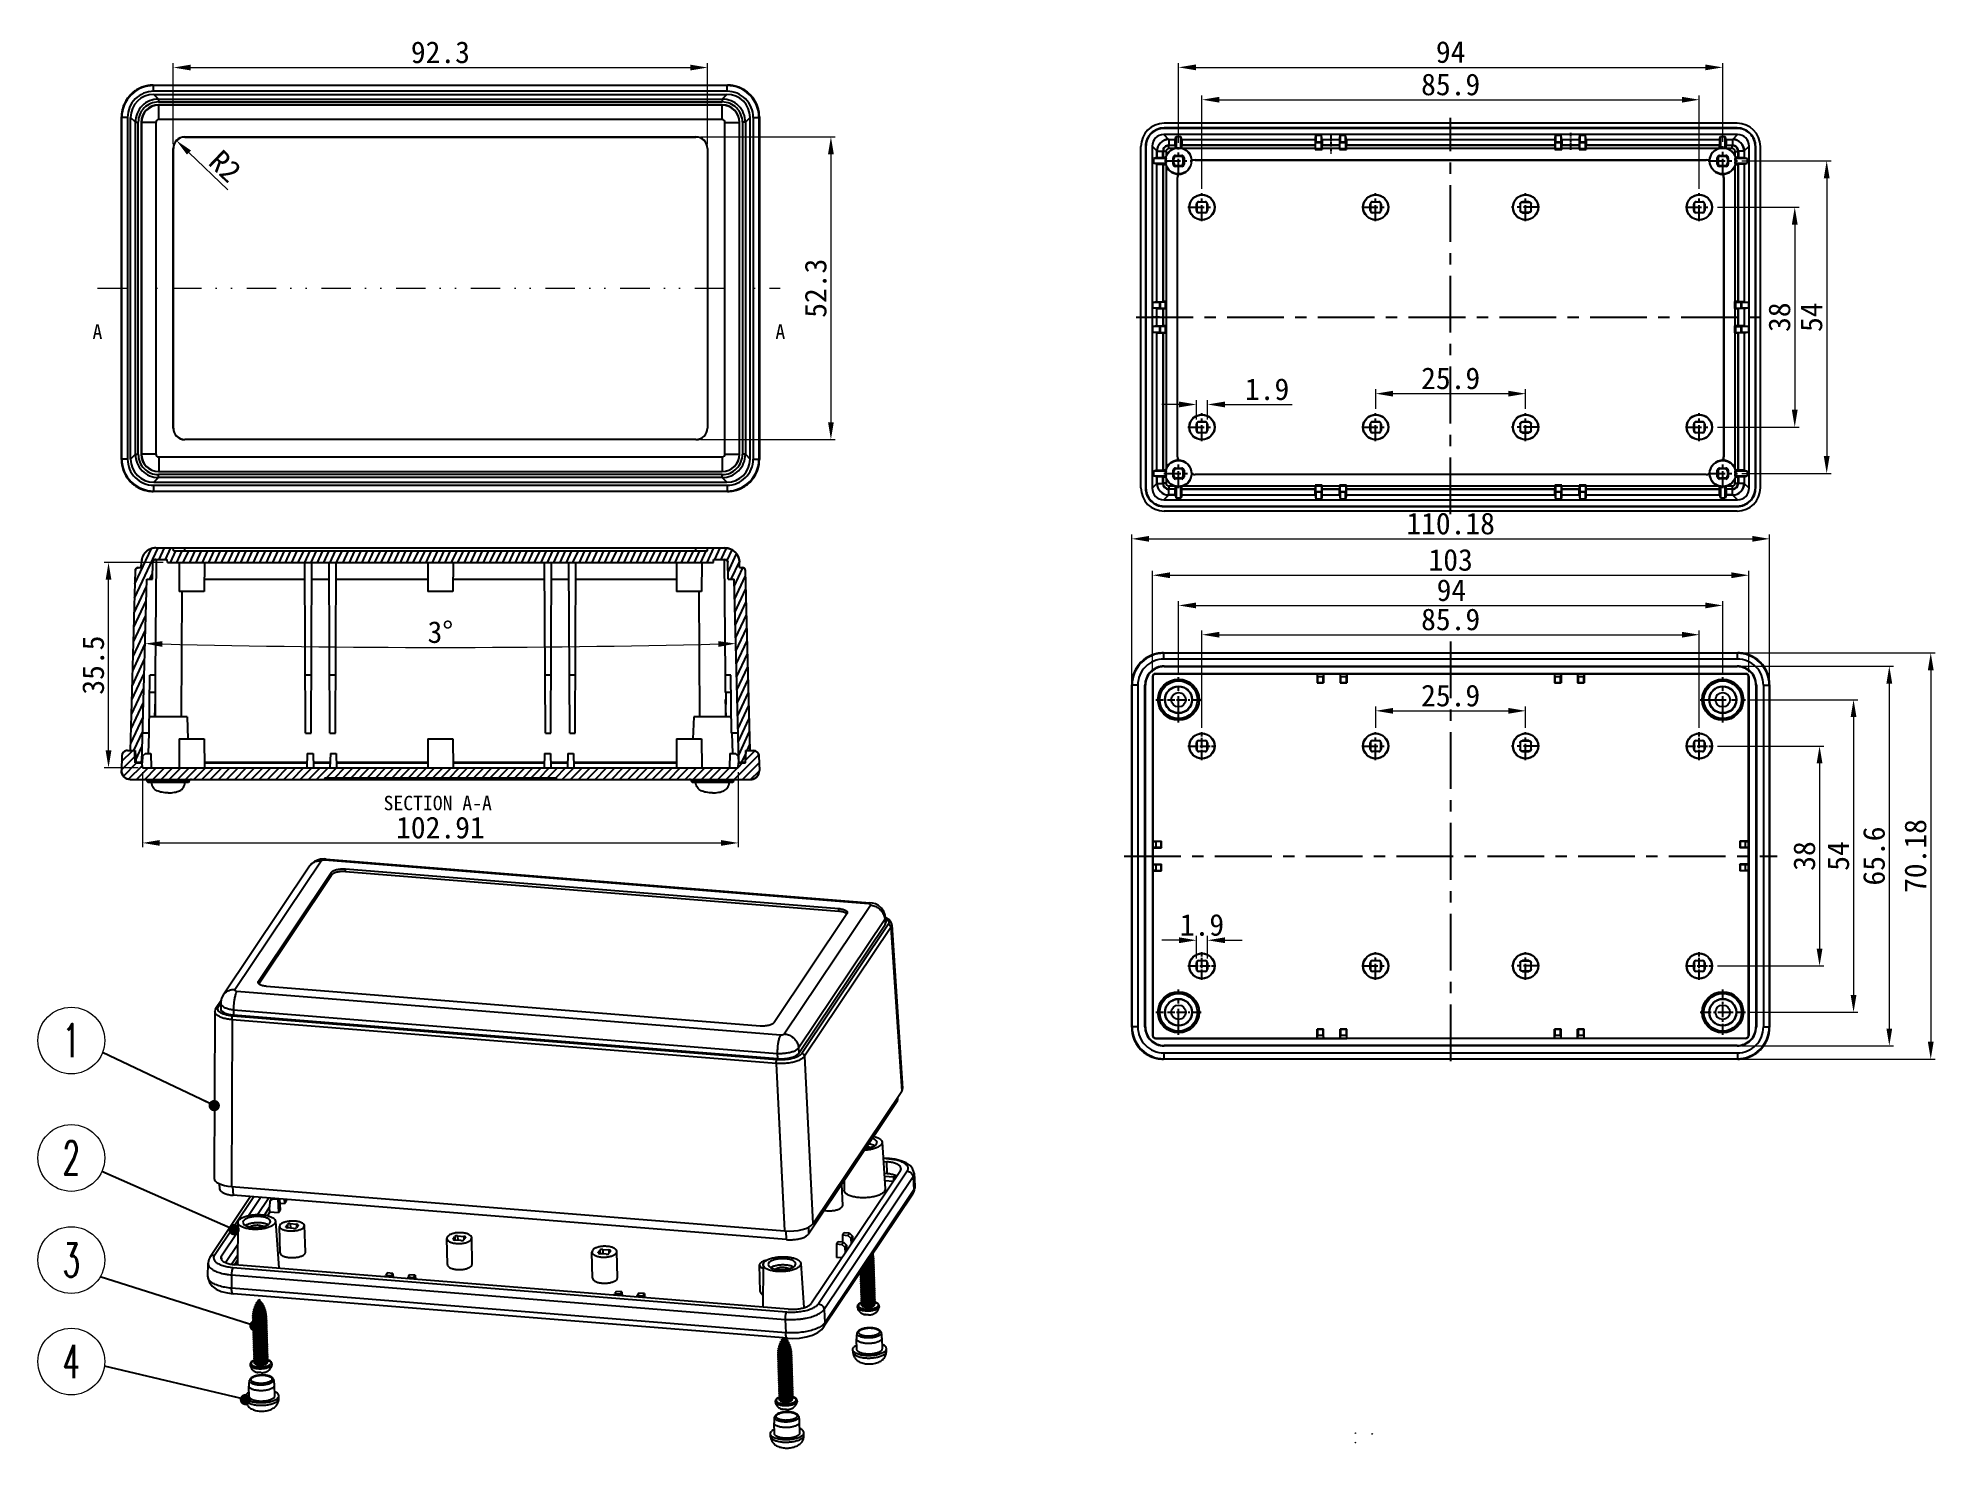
# Model space of a CAD drawing. Header units: millimetres. Extents: x 1860 to 2188, y -393 to -149.
import ezdxf
from ezdxf.enums import TextEntityAlignment as Align

# ---------------------------------------------------------------- set-up
doc = ezdxf.new("R2010")
doc.units = ezdxf.units.MM
doc.linetypes.add('CENTER', pattern=[50.8, 31.75, -6.35, 6.35, -6.35])
doc.linetypes.add('DIVIDE', pattern=[31.75, 12.7, -6.35, 0, -6.35, 0, -6.35])
for name, color, linetype in [('02___PRT_ALL_AXES', 7, 'Continuous'), ('06___PRT_ALL_SURFS', 7, 'Continuous'), ('3_ALL_AXES', 7, 'Continuous')]:
    doc.layers.add(name, color=color, linetype=linetype)
for name, color, linetype, lineweight in [('dim', 3, 'Continuous', 9), ('from', 7, 'Continuous', 13), ('hatch', 56, 'Continuous', 9)]:
    doc.layers.add(name, color=color, linetype=linetype, lineweight=lineweight)
doc.styles.add('BOM', font='txt.shx', dxfattribs={"bigfont": 'gbcbig.shx'})
doc.styles.get("Standard").update_dxf_attribs({"font": 'txt', "bigfont": 'gbcbig.shx'})
doc.styles.add('宋体', font='SimSun.ttf')
doc.styles.add('样式 1', font='SIMKAI.TTF')
doc.dimstyles.new('ISO', dxfattribs={"dimscale": 0.6, "dimtxt": 2.5, "dimasz": 2.5, "dimexe": 1.25, "dimexo": 0.625, "dimtad": 0, "dimdsep": 46, "dimtxsty": 'Standard', "dimblk": 'OPEN', "dimcen": 0, "dimclrd": 4, "dimclre": 4, "dimadec": 0, "dimazin": 0, "dimtfac": 1, "dimtofl": 0, "dimtmove": 0, "dimatfit": 3, "dimfxl": 1, "dimarcsym": 0})
doc.dimstyles.new('YanXiu', dxfattribs={"dimscale": 1.5, "dimtxt": 2.5, "dimasz": 2.2, "dimexe": 0.65, "dimexo": 0.65, "dimgap": 0.5, "dimtad": 1, "dimdsep": 46, "dimtxsty": '宋体', "dimcen": 0, "dimclrd": 3, "dimclre": 3, "dimclrt": 3, "dimazin": 2, "dimtfac": 1, "dimtofl": 0, "dimtmove": 0, "dimatfit": 3, "dimfxl": 1, "dimlwd": 5, "dimlwe": 5, "dimarcsym": 0})

msp = doc.modelspace()

# ---------------------------------------------------------------- texts
at = {"layer": 'hatch', "color": 6, "style": '样式 1'}
for s, p in [('A', (1870.547, -199.744)), ('A', (1988.493, -199.744)), ('SECTION A-A', (1929.317, -281.175))]:
    msp.add_text(s, height=2.5, dxfattribs=at).set_placement(p, align=Align.MIDDLE)

# ---------------------------------------------------------------- blocks, each defined once
blk = doc.blocks.new('_Open')
at = {"color": 0, "linetype": 'ByBlock', "lineweight": -2}
for p, q in [((-1, 0.17), (0, 0)), ((-1, -0.17), (0, 0)), ((0, 0), (-1, 0))]:
    blk.add_line(p, q, dxfattribs=at)
blk = doc.blocks.new('yx_bom3')
at = {"layer": 'from'}
blk.add_circle((0, 0), 1, dxfattribs=at)
at = {"layer": 'from', "color": 4, "style": 'BOM', "width": 0.6}
blk.add_attdef('ITEM', text='', height=1, dxfattribs=at).set_placement((0, 0), align=Align.MIDDLE)
blk = doc.blocks.new('*D4')
at = {"layer": 'Defpoints', "color": 0}
for p in [(1975.93, -154.11), (1883.63, -168.1), (1975.93, -168.1)]:
    blk.add_point(p, dxfattribs=at)
at = {"layer": 'dim', "color": 3, "lineweight": 5}
for p, q in [((1883.63, -167.35), (1883.63, -153.36)), ((1975.93, -167.35), (1975.93, -153.36)), ((1886.63, -154.11), (1972.93, -154.11))]:
    blk.add_line(p, q, dxfattribs=at)
at = {"layer": 'dim', "color": 3}
for points in [[(1886.63, -153.61), (1886.63, -154.61), (1883.63, -154.11)], [(1972.93, -153.61), (1972.93, -154.61), (1975.93, -154.11)]]:
    blk.add_solid(points, dxfattribs=at)
at = {"layer": 'dim', "color": 3, "insert": (1929.78, -151.49), "char_height": 3.75, "attachment_point": 5, "style": '宋体'}
blk.add_mtext('92.3', dxfattribs=at)
blk = doc.blocks.new('*D5')
at = {"layer": 'Defpoints', "color": 0}
for p in [(1973.93, -166.1), (1973.93, -218.39), (1997.23, -218.39)]:
    blk.add_point(p, dxfattribs=at)
at = {"layer": 'dim', "color": 3, "lineweight": 5}
for p, q in [((1974.68, -166.1), (1997.98, -166.1)), ((1997.23, -169.1), (1997.23, -215.39)), ((1974.68, -218.39), (1997.98, -218.39))]:
    blk.add_line(p, q, dxfattribs=at)
at = {"layer": 'dim', "color": 3}
for points in [[(1996.73, -169.1), (1997.73, -169.1), (1997.23, -166.1)], [(1996.73, -215.39), (1997.73, -215.39), (1997.23, -218.39)]]:
    blk.add_solid(points, dxfattribs=at)
at = {"layer": 'dim', "color": 3, "insert": (1994.61, -192.24), "char_height": 3.75, "attachment_point": 5, "rotation": 90, "style": '宋体'}
blk.add_mtext('52.3', dxfattribs=at)
blk = doc.blocks.new('*D6')
at = {"layer": 'Defpoints', "color": 0}
for p in [(1884.18, -166.71), (1885.63, -168.1)]:
    blk.add_point(p, dxfattribs=at)
at = {"layer": 'dim', "color": 3, "lineweight": 5}
blk.add_line((1893.09, -175.22), (1886.35, -168.79), dxfattribs=at)
at = {"layer": 'dim', "color": 3}
blk.add_solid([(1886.7, -168.43), (1886.01, -169.15), (1884.18, -166.71)], dxfattribs=at)
at = {"layer": 'dim', "color": 3, "insert": (1892.62, -171.14), "char_height": 3.75, "attachment_point": 5, "rotation": 316.3013, "style": '宋体'}
blk.add_mtext('R2', dxfattribs=at)
blk = doc.blocks.new('*D7')
at = {"layer": 'Defpoints', "color": 0}
for p in [(1872.46, -239.6), (1882.63, -239.6), (1878.32, -275.1)]:
    blk.add_point(p, dxfattribs=at)
at = {"layer": 'dim', "color": 3, "lineweight": 5}
for p, q in [((1881.88, -239.6), (1871.71, -239.6)), ((1872.46, -272.1), (1872.46, -242.6)), ((1877.57, -275.1), (1871.71, -275.1))]:
    blk.add_line(p, q, dxfattribs=at)
at = {"layer": 'dim', "color": 3}
for points in [[(1871.96, -242.6), (1872.96, -242.6), (1872.46, -239.6)], [(1871.96, -272.1), (1872.96, -272.1), (1872.46, -275.1)]]:
    blk.add_solid(points, dxfattribs=at)
at = {"layer": 'dim', "color": 3, "insert": (1869.83, -257.35), "char_height": 3.75, "attachment_point": 5, "rotation": 90, "style": '宋体'}
blk.add_mtext('35.5', dxfattribs=at)
blk = doc.blocks.new('*D8')
at = {"layer": 'Defpoints', "color": 0}
for p in [(1878.32, -275.1), (1981.23, -275.1), (1981.23, -288.07)]:
    blk.add_point(p, dxfattribs=at)
at = {"layer": 'dim', "color": 3, "lineweight": 5}
for p, q in [((1878.32, -275.85), (1878.32, -288.82)), ((1981.23, -275.85), (1981.23, -288.82)), ((1881.32, -288.07), (1978.23, -288.07))]:
    blk.add_line(p, q, dxfattribs=at)
at = {"layer": 'dim', "color": 3}
for points in [[(1881.32, -287.57), (1881.32, -288.57), (1878.32, -288.07)], [(1978.23, -287.57), (1978.23, -288.57), (1981.23, -288.07)]]:
    blk.add_solid(points, dxfattribs=at)
at = {"layer": 'dim', "color": 3, "insert": (1929.78, -285.44), "char_height": 3.75, "attachment_point": 5, "style": '宋体'}
blk.add_mtext('102.91', dxfattribs=at)
blk = doc.blocks.new('*D9')
at = {"layer": 'Defpoints', "color": 0}
for p in [(1879.05, -242.51), (1980.5, -242.51), (1912.77, -254.22), (1878.23, -274.1), (1981.33, -274.1)]:
    blk.add_point(p, dxfattribs=at)
at = {"layer": 'dim', "color": 3, "lineweight": 5}
blk.add_arc((1929.78, 1694.58), 1948.87, 268.5882, 271.4118, dxfattribs=at)
at = {"layer": 'dim', "color": 3}
for points in [[(1881.75, -254.2), (1881.77, -253.2), (1878.76, -253.63)], [(1977.78, -253.2), (1977.81, -254.2), (1980.79, -253.63)]]:
    blk.add_solid(points, dxfattribs=at)
at = {"layer": 'dim', "color": 3, "insert": (1929.78, -251.67), "char_height": 3.75, "attachment_point": 5, "style": '宋体'}
blk.add_mtext('3°', dxfattribs=at)
blk = doc.blocks.new('*D10')
at = {"color": 3, "linetype": 'Continuous', "lineweight": 5}
for p, q in [((2060.37, -308.03), (2060.37, -304.13)), ((2062.27, -308.03), (2062.27, -304.13)), ((2057.37, -304.88), (2054.37, -304.88)), ((2065.27, -304.88), (2068.27, -304.88))]:
    blk.add_line(p, q, dxfattribs=at)
at = {"color": 3, "linetype": 'Continuous'}
for points in [[(2057.37, -304.38), (2057.37, -305.38), (2060.37, -304.88)], [(2065.27, -304.38), (2065.27, -305.38), (2062.27, -304.88)]]:
    blk.add_solid(points, dxfattribs=at)
at = {"layer": 'Defpoints', "color": 0, "linetype": 'Continuous'}
for p in [(2060.37, -304.88), (2060.37, -308.78), (2062.27, -308.78)]:
    blk.add_point(p, dxfattribs=at)
at = {"color": 3, "linetype": 'Continuous', "insert": (2061.32, -302.25), "char_height": 3.75, "attachment_point": 5, "style": '宋体'}
blk.add_mtext('1.9', dxfattribs=at)
blk = doc.blocks.new('*D11')
at = {"layer": 'Defpoints', "color": 0}
for p in [(2151.27, -247.04), (2057.27, -259.42), (2151.27, -259.42)]:
    blk.add_point(p, dxfattribs=at)
at = {"layer": 'dim', "color": 3, "lineweight": 5}
for p, q in [((2057.27, -258.67), (2057.27, -246.29)), ((2060.27, -247.04), (2148.27, -247.04)), ((2151.27, -258.67), (2151.27, -246.29))]:
    blk.add_line(p, q, dxfattribs=at)
at = {"layer": 'dim', "color": 3}
for points in [[(2060.27, -246.54), (2060.27, -247.54), (2057.27, -247.04)], [(2148.27, -246.54), (2148.27, -247.54), (2151.27, -247.04)]]:
    blk.add_solid(points, dxfattribs=at)
at = {"layer": 'dim', "color": 3, "insert": (2104.41, -244.42), "char_height": 3.75, "attachment_point": 5, "style": '宋体'}
blk.add_mtext('94', dxfattribs=at)
blk = doc.blocks.new('*D12')
at = {"layer": 'Defpoints', "color": 0}
for p in [(2147.22, -252.1), (2061.32, -268.92), (2147.22, -268.92)]:
    blk.add_point(p, dxfattribs=at)
at = {"layer": 'dim', "color": 3, "lineweight": 5}
for p, q in [((2061.32, -268.17), (2061.32, -251.35)), ((2064.32, -252.1), (2144.22, -252.1)), ((2147.22, -268.17), (2147.22, -251.35))]:
    blk.add_line(p, q, dxfattribs=at)
at = {"layer": 'dim', "color": 3}
for points in [[(2064.32, -251.6), (2064.32, -252.6), (2061.32, -252.1)], [(2144.22, -251.6), (2144.22, -252.6), (2147.22, -252.1)]]:
    blk.add_solid(points, dxfattribs=at)
at = {"layer": 'dim', "color": 3, "insert": (2104.27, -249.47), "char_height": 3.75, "attachment_point": 5, "style": '宋体'}
blk.add_mtext('85.9', dxfattribs=at)
blk = doc.blocks.new('*D13')
at = {"layer": 'Defpoints', "color": 0}
for p in [(2149.63, -271.33), (2149.63, -309.33), (2167.99, -309.33)]:
    blk.add_point(p, dxfattribs=at)
at = {"layer": 'dim', "color": 3, "lineweight": 5}
for p, q in [((2150.38, -271.33), (2168.74, -271.33)), ((2167.99, -274.33), (2167.99, -306.33)), ((2150.38, -309.33), (2168.74, -309.33))]:
    blk.add_line(p, q, dxfattribs=at)
at = {"layer": 'dim', "color": 3}
for points in [[(2167.49, -274.33), (2168.49, -274.33), (2167.99, -271.33)], [(2167.49, -306.33), (2168.49, -306.33), (2167.99, -309.33)]]:
    blk.add_solid(points, dxfattribs=at)
at = {"layer": 'dim', "color": 3, "insert": (2165.37, -290.33), "char_height": 3.75, "attachment_point": 5, "rotation": 90, "style": '宋体'}
blk.add_mtext('38', dxfattribs=at)
blk = doc.blocks.new('*D14')
at = {"layer": 'Defpoints', "color": 0}
for p in [(2155.18, -263.33), (2155.18, -317.33), (2173.86, -317.33)]:
    blk.add_point(p, dxfattribs=at)
at = {"layer": 'dim', "color": 3, "lineweight": 5}
for p, q in [((2155.93, -263.33), (2174.61, -263.33)), ((2173.86, -266.33), (2173.86, -314.33)), ((2155.93, -317.33), (2174.61, -317.33))]:
    blk.add_line(p, q, dxfattribs=at)
at = {"layer": 'dim', "color": 3}
for points in [[(2173.36, -266.33), (2174.36, -266.33), (2173.86, -263.33)], [(2173.36, -314.33), (2174.36, -314.33), (2173.86, -317.33)]]:
    blk.add_solid(points, dxfattribs=at)
at = {"layer": 'dim', "color": 3, "insert": (2171.23, -290.33), "char_height": 3.75, "attachment_point": 5, "rotation": 90, "style": '宋体'}
blk.add_mtext('54', dxfattribs=at)
blk = doc.blocks.new('*D16')
at = {"layer": 'Defpoints', "color": 0}
for p in [(2062.27, -212.32), (2060.37, -215.69), (2062.27, -215.69)]:
    blk.add_point(p, dxfattribs=at)
at = {"layer": 'dim', "color": 3, "lineweight": 5}
for p, q in [((2057.37, -212.32), (2054.37, -212.32)), ((2060.37, -214.94), (2060.37, -211.57)), ((2062.27, -214.94), (2062.27, -211.57)), ((2065.27, -212.32), (2076.87, -212.32))]:
    blk.add_line(p, q, dxfattribs=at)
at = {"layer": 'dim', "color": 3}
for points in [[(2057.37, -211.82), (2057.37, -212.82), (2060.37, -212.32)], [(2065.27, -211.82), (2065.27, -212.82), (2062.27, -212.32)]]:
    blk.add_solid(points, dxfattribs=at)
at = {"layer": 'dim', "color": 3, "insert": (2072.57, -209.7), "char_height": 3.75, "attachment_point": 5, "style": '宋体'}
blk.add_mtext('1.9', dxfattribs=at)
blk = doc.blocks.new('*D15')
at = {"layer": 'Defpoints', "color": 0}
for p in [(2147.22, -159.67), (2061.32, -175.83), (2147.22, -175.83)]:
    blk.add_point(p, dxfattribs=at)
at = {"layer": 'dim', "color": 3, "lineweight": 5}
for p, q in [((2061.32, -175.08), (2061.32, -158.92)), ((2064.32, -159.67), (2144.22, -159.67)), ((2147.22, -175.08), (2147.22, -158.92))]:
    blk.add_line(p, q, dxfattribs=at)
at = {"layer": 'dim', "color": 3}
for points in [[(2064.32, -159.17), (2064.32, -160.17), (2061.32, -159.67)], [(2144.22, -159.17), (2144.22, -160.17), (2147.22, -159.67)]]:
    blk.add_solid(points, dxfattribs=at)
at = {"layer": 'dim', "color": 3, "insert": (2104.27, -157.05), "char_height": 3.75, "attachment_point": 5, "style": '宋体'}
blk.add_mtext('85.9', dxfattribs=at)
blk = doc.blocks.new('*D18')
at = {"layer": 'Defpoints', "color": 0}
for p in [(2149.63, -178.24), (2149.63, -216.24), (2163.7, -216.24)]:
    blk.add_point(p, dxfattribs=at)
at = {"layer": 'dim', "color": 3, "lineweight": 5}
for p, q in [((2150.38, -178.24), (2164.45, -178.24)), ((2163.7, -181.24), (2163.7, -213.24)), ((2150.38, -216.24), (2164.45, -216.24))]:
    blk.add_line(p, q, dxfattribs=at)
at = {"layer": 'dim', "color": 3}
for points in [[(2163.2, -181.24), (2164.2, -181.24), (2163.7, -178.24)], [(2163.2, -213.24), (2164.2, -213.24), (2163.7, -216.24)]]:
    blk.add_solid(points, dxfattribs=at)
at = {"layer": 'dim', "color": 3, "insert": (2161.07, -197.24), "char_height": 3.75, "attachment_point": 5, "rotation": 90, "style": '宋体'}
blk.add_mtext('38', dxfattribs=at)
blk = doc.blocks.new('*D17')
at = {"layer": 'Defpoints', "color": 0}
for p in [(2153.79, -170.24), (2153.79, -224.24), (2169.22, -224.24)]:
    blk.add_point(p, dxfattribs=at)
at = {"layer": 'dim', "color": 3, "lineweight": 5}
for p, q in [((2154.54, -170.24), (2169.97, -170.24)), ((2169.22, -173.24), (2169.22, -221.24)), ((2154.54, -224.24), (2169.97, -224.24))]:
    blk.add_line(p, q, dxfattribs=at)
at = {"layer": 'dim', "color": 3}
for points in [[(2168.72, -173.24), (2169.72, -173.24), (2169.22, -170.24)], [(2168.72, -221.24), (2169.72, -221.24), (2169.22, -224.24)]]:
    blk.add_solid(points, dxfattribs=at)
at = {"layer": 'dim', "color": 3, "insert": (2166.6, -197.24), "char_height": 3.75, "attachment_point": 5, "rotation": 90, "style": '宋体'}
blk.add_mtext('54', dxfattribs=at)
blk = doc.blocks.new('*D19')
at = {"layer": 'Defpoints', "color": 0}
for p in [(2151.27, -154.08), (2057.27, -167.88), (2151.27, -167.72)]:
    blk.add_point(p, dxfattribs=at)
at = {"layer": 'dim', "color": 3, "lineweight": 5}
for p, q in [((2057.27, -167.13), (2057.27, -153.33)), ((2151.27, -166.97), (2151.27, -153.33)), ((2060.27, -154.08), (2148.27, -154.08))]:
    blk.add_line(p, q, dxfattribs=at)
at = {"layer": 'dim', "color": 3}
for points in [[(2060.27, -153.58), (2060.27, -154.58), (2057.27, -154.08)], [(2148.27, -153.58), (2148.27, -154.58), (2151.27, -154.08)]]:
    blk.add_solid(points, dxfattribs=at)
at = {"layer": 'dim', "color": 3, "insert": (2104.27, -151.45), "char_height": 3.75, "attachment_point": 5, "style": '宋体'}
blk.add_mtext('94', dxfattribs=at)
blk = doc.blocks.new('*D20')
at = {"layer": 'Defpoints', "color": 0}
for p in [(2155.77, -241.82), (2052.77, -259.33), (2155.77, -259.33)]:
    blk.add_point(p, dxfattribs=at)
at = {"layer": 'dim', "color": 3, "lineweight": 5}
for p, q in [((2052.77, -258.58), (2052.77, -241.07)), ((2055.77, -241.82), (2152.77, -241.82)), ((2155.77, -258.58), (2155.77, -241.07))]:
    blk.add_line(p, q, dxfattribs=at)
at = {"layer": 'dim', "color": 3}
for points in [[(2055.77, -241.32), (2055.77, -242.32), (2052.77, -241.82)], [(2152.77, -241.32), (2152.77, -242.32), (2155.77, -241.82)]]:
    blk.add_solid(points, dxfattribs=at)
at = {"layer": 'dim', "color": 3, "insert": (2104.27, -239.19), "char_height": 3.75, "attachment_point": 5, "style": '宋体'}
blk.add_mtext('103', dxfattribs=at)
blk = doc.blocks.new('*D21')
at = {"layer": 'Defpoints', "color": 0}
for p in [(2153.77, -257.53), (2153.77, -323.13), (2180.03, -323.13)]:
    blk.add_point(p, dxfattribs=at)
at = {"layer": 'dim', "color": 3, "lineweight": 5}
for p, q in [((2154.52, -257.53), (2180.78, -257.53)), ((2180.03, -260.53), (2180.03, -320.13)), ((2154.52, -323.13), (2180.78, -323.13))]:
    blk.add_line(p, q, dxfattribs=at)
at = {"layer": 'dim', "color": 3}
for points in [[(2179.53, -260.53), (2180.53, -260.53), (2180.03, -257.53)], [(2179.53, -320.13), (2180.53, -320.13), (2180.03, -323.13)]]:
    blk.add_solid(points, dxfattribs=at)
at = {"layer": 'dim', "color": 3, "insert": (2177.4, -290.33), "char_height": 3.75, "attachment_point": 5, "rotation": 90, "style": '宋体'}
blk.add_mtext('65.6', dxfattribs=at)
blk = doc.blocks.new('*D22')
at = {"layer": 'Defpoints', "color": 0}
for p in [(2159.36, -235.53), (2049.18, -260.74), (2159.36, -260.74)]:
    blk.add_point(p, dxfattribs=at)
at = {"layer": 'dim', "color": 3, "lineweight": 5}
for p, q in [((2049.18, -259.99), (2049.18, -234.78)), ((2052.18, -235.53), (2156.36, -235.53)), ((2159.36, -259.99), (2159.36, -234.78))]:
    blk.add_line(p, q, dxfattribs=at)
at = {"layer": 'dim', "color": 3}
for points in [[(2052.18, -235.03), (2052.18, -236.03), (2049.18, -235.53)], [(2156.36, -235.03), (2156.36, -236.03), (2159.36, -235.53)]]:
    blk.add_solid(points, dxfattribs=at)
at = {"layer": 'dim', "color": 3, "insert": (2104.27, -232.91), "char_height": 3.75, "attachment_point": 5, "style": '宋体'}
blk.add_mtext('110.18', dxfattribs=at)
blk = doc.blocks.new('*D23')
at = {"layer": 'Defpoints', "color": 0}
for p in [(2153.86, -255.24), (2153.86, -325.42), (2187.19, -325.42)]:
    blk.add_point(p, dxfattribs=at)
at = {"layer": 'dim', "color": 3, "lineweight": 5}
for p, q in [((2154.61, -255.24), (2187.94, -255.24)), ((2187.19, -258.24), (2187.19, -322.42)), ((2154.61, -325.42), (2187.94, -325.42))]:
    blk.add_line(p, q, dxfattribs=at)
at = {"layer": 'dim', "color": 3}
for points in [[(2186.69, -258.24), (2187.69, -258.24), (2187.19, -255.24)], [(2186.69, -322.42), (2187.69, -322.42), (2187.19, -325.42)]]:
    blk.add_solid(points, dxfattribs=at)
at = {"layer": 'dim', "color": 3, "insert": (2184.56, -290.33), "char_height": 3.75, "attachment_point": 5, "rotation": 90, "style": '宋体'}
blk.add_mtext('70.18', dxfattribs=at)
blk = doc.blocks.new('*D53')
at = {"layer": 'Defpoints', "color": 0}
for p in [(2117.22, -265.25), (2091.32, -268.92), (2117.22, -268.92)]:
    blk.add_point(p, dxfattribs=at)
at = {"layer": 'dim', "color": 3, "lineweight": 5}
for p, q in [((2091.32, -268.17), (2091.32, -264.51)), ((2094.32, -265.25), (2114.22, -265.25)), ((2117.22, -268.17), (2117.22, -264.51))]:
    blk.add_line(p, q, dxfattribs=at)
at = {"layer": 'dim', "color": 3}
for points in [[(2094.32, -264.75), (2094.32, -265.75), (2091.32, -265.25)], [(2114.22, -264.75), (2114.22, -265.75), (2117.22, -265.25)]]:
    blk.add_solid(points, dxfattribs=at)
at = {"layer": 'dim', "color": 3, "insert": (2104.27, -262.63), "char_height": 3.75, "attachment_point": 5, "style": '宋体'}
blk.add_mtext('25.9', dxfattribs=at)
blk = doc.blocks.new('*D54')
at = {"layer": 'Defpoints', "color": 0}
for p in [(2117.22, -210.45), (2091.32, -213.83), (2117.22, -213.83)]:
    blk.add_point(p, dxfattribs=at)
at = {"layer": 'dim', "color": 3, "lineweight": 5}
for p, q in [((2091.32, -213.08), (2091.32, -209.7)), ((2117.22, -213.08), (2117.22, -209.7)), ((2094.32, -210.45), (2114.22, -210.45))]:
    blk.add_line(p, q, dxfattribs=at)
at = {"layer": 'dim', "color": 3}
for points in [[(2094.32, -209.95), (2094.32, -210.95), (2091.32, -210.45)], [(2114.22, -209.95), (2114.22, -210.95), (2117.22, -210.45)]]:
    blk.add_solid(points, dxfattribs=at)
at = {"layer": 'dim', "color": 3, "insert": (2104.27, -207.82), "char_height": 3.75, "attachment_point": 5, "style": '宋体'}
blk.add_mtext('25.9', dxfattribs=at)

# ---------------------------------------------------------------- dimensions: what is measured, and where the dimension line sits
at = {"color": 7, "linetype": 'Continuous'}
dim = msp.add_linear_dim(base=(2060.368, -304.878), p1=(2062.268, -308.779), p2=(2060.368, -308.779), dimstyle='YanXiu', override={"dimasz": 2, "dimexe": 0.49975, "dimexo": 0.49975, "dimgap": 0.49975}, dxfattribs=at)
dim.commit()
dim.dimension.update_dxf_attribs({"geometry": '*D10', "text_midpoint": (2061.318, -304.878), "dimtype": 160})
at = {"layer": 'dim'}
for base, p1, p2, picture, middle in [((1975.926, -154.113), (1883.63, -168.096), (1975.926, -168.096), '*D4', (1929.778, -151.489)), ((2151.268, -154.078), (2057.268, -167.879), (2151.268, -167.72), '*D19', (2104.268, -151.453)), ((2147.218, -159.671), (2061.318, -175.831), (2147.218, -175.831), '*D15', (2104.268, -157.046)), ((2117.218, -210.448), (2091.318, -213.831), (2117.218, -213.831), '*D54', (2104.268, -207.823)), ((2062.268, -212.322), (2060.368, -215.694), (2062.268, -215.694), '*D16', (2072.569, -209.697)), ((2159.359, -235.533), (2049.177, -260.737), (2159.359, -260.737), '*D22', (2104.268, -232.908)), ((2155.768, -241.817), (2052.768, -259.329), (2155.768, -259.329), '*D20', (2104.268, -239.192)), ((2147.218, -252.096), (2061.318, -268.916), (2147.218, -268.916), '*D12', (2104.268, -249.471)), ((2117.218, -265.255), (2091.318, -268.916), (2117.218, -268.916), '*D53', (2104.268, -262.63)), ((1981.234, -288.069), (1878.323, -275.104), (1981.234, -275.104), '*D8', (1929.778, -285.444))]:
    dim = msp.add_linear_dim(base=base, p1=p1, p2=p2, dimstyle='YanXiu', override={"dimasz": 2, "dimexe": 0.49975, "dimexo": 0.49975, "dimgap": 0.49975}, dxfattribs=at)
    dim.commit()
    dim.dimension.update_dxf_attribs({"geometry": picture, "text_midpoint": middle})
dim = msp.add_radius_dim(center=(1885.63, -168.096), mpoint=(1884.184, -166.714), dimstyle='YanXiu', override={"dimasz": 2, "dimexe": 0.49975, "dimexo": 0.49975, "dimgap": 0.49975}, dxfattribs=at)
dim.commit()
dim.dimension.update_dxf_attribs({"geometry": '*D6', "text_midpoint": (1890.804, -173.04), "dimtype": 164})
for base, p1, p2, picture, middle in [((1997.234, -218.3915), (1973.926, -166.0959), (1973.926, -218.3915), '*D5', (1994.6094, -192.2437)), ((2169.221, -224.244), (2153.791, -170.244), (2153.791, -224.244), '*D17', (2166.596, -197.244)), ((2163.697, -216.244), (2149.631, -178.244), (2149.631, -216.244), '*D18', (2161.072, -197.244)), ((1872.458, -239.604), (1878.323, -275.104), (1882.63, -239.604), '*D7', (1869.833, -257.354)), ((2187.186, -325.42), (2153.861, -255.238), (2153.861, -325.42), '*D23', (2184.562, -290.329)), ((2180.03, -323.129), (2153.768, -257.53), (2153.768, -323.129), '*D21', (2177.405, -290.329)), ((2173.858, -317.329), (2155.181, -263.329), (2155.181, -317.329), '*D14', (2171.234, -290.329)), ((2167.993, -309.329), (2149.631, -271.329), (2149.631, -309.329), '*D13', (2165.368, -290.329))]:
    dim = msp.add_linear_dim(base=base, p1=p1, p2=p2, angle=90, dimstyle='YanXiu', override={"dimasz": 2, "dimexe": 0.49975, "dimexo": 0.49975, "dimgap": 0.49975}, dxfattribs=at)
    dim.commit()
    dim.dimension.update_dxf_attribs({"geometry": picture, "text_midpoint": middle})
dim = msp.add_linear_dim(base=(2151.268, -247.041), p1=(2057.268, -259.416), p2=(2151.268, -259.416), dimstyle='YanXiu', override={"dimasz": 2, "dimexe": 0.49975, "dimexo": 0.49975, "dimgap": 0.49975}, dxfattribs=at)
dim.commit()
dim.dimension.update_dxf_attribs({"geometry": '*D11', "text_midpoint": (2104.415, -247.041), "dimtype": 160})
dim = msp.add_angular_dim_2l(base=(1912.771, -254.22), line1=((1981.33, -274.104), (1980.503, -242.512)), line2=((1878.227, -274.104), (1879.054, -242.512)), dimstyle='YanXiu', override={"dimasz": 2, "dimexe": 0.49975, "dimexo": 0.49975, "dimgap": 0.49975}, dxfattribs=at)
dim.commit()
dim.dimension.update_dxf_attribs({"geometry": '*D9', "text_midpoint": (1929.778, -251.67)})

# ---------------------------------------------------------------- hatches: boundary and pattern name
at = {"linetype": 'Continuous'}
h = msp.add_hatch(dxfattribs=at)
h.set_pattern_fill('DEFAULT__6', color=2, angle=245, style=0, pattern_type=0)
h.set_pattern_definition([(245, (1663.7126, -378.9588), (0.9063078, -0.4226183), [])])
edge = h.paths.add_edge_path()
edge.add_line((1876.278, -272.104), (1877.079, -272.104))
edge.add_line((1876.278, -272.104), (1877.093, -240.999))
edge.add_spline(control_points=[(1877.093, -240.999), (1877.1, -240.712), (1877.306, -240.512), (1877.593, -240.512)], knot_values=[0, 0, 0, 0, 1, 1, 1, 1], weights=[1, 0.810868, 0.810868, 1], degree=3, periodic=0)
edge.add_line((1877.593, -240.512), (1878.106, -240.512))
edge.add_line((1878.106, -240.512), (1878.131, -239.538))
edge.add_spline(control_points=[(1880.63, -237.104), (1879.196, -237.104), (1878.169, -238.105), (1878.131, -239.538)], knot_values=[0, 0, 0, 0, 1, 1, 1, 1], weights=[1, 0.810868, 0.810868, 1], degree=3, periodic=0)
edge.add_line((1880.63, -237.104), (1883.63, -237.104))
edge.add_line((1883.657, -237.604), (1883.63, -237.104))
edge.add_line((1883.657, -237.604), (1975.9, -237.604))
edge.add_line((1975.9, -237.604), (1975.926, -237.104))
edge.add_line((1975.926, -237.104), (1978.926, -237.104))
edge.add_spline(control_points=[(1978.926, -237.104), (1980.36, -237.104), (1981.388, -238.105), (1981.425, -239.538)], knot_values=[0, 0, 0, 0, 1, 1, 1, 1], weights=[1, 0.810868, 0.810868, 1], degree=3, periodic=0)
edge.add_line((1981.451, -240.512), (1981.425, -239.538))
edge.add_line((1981.451, -240.512), (1981.964, -240.512))
edge.add_spline(control_points=[(1982.464, -240.999), (1982.456, -240.712), (1982.251, -240.512), (1981.964, -240.512)], knot_values=[0, 0, 0, 0, 1, 1, 1, 1], weights=[1, 0.810868, 0.810868, 1], degree=3, periodic=0)
edge.add_line((1983.278, -272.104), (1982.464, -240.999))
edge.add_line((1982.478, -272.104), (1983.278, -272.104))
edge.add_line((1982.478, -272.104), (1982.408, -274.104))
edge.add_line((1981.33, -274.104), (1982.408, -274.104))
edge.add_line((1981.33, -274.104), (1980.503, -242.512))
edge.add_line((1979.502, -242.512), (1980.503, -242.512))
edge.add_line((1979.502, -242.512), (1979.426, -239.591))
edge.add_spline(control_points=[(1978.926, -239.104), (1979.213, -239.104), (1979.418, -239.304), (1979.426, -239.591)], knot_values=[0, 0, 0, 0, 1, 1, 1, 1], weights=[1, 0.810868, 0.810868, 1], degree=3, periodic=0)
edge.add_line((1976.952, -239.104), (1978.926, -239.104))
edge.add_line((1976.926, -239.604), (1976.952, -239.104))
edge.add_line((1882.63, -239.604), (1976.926, -239.604))
edge.add_line((1882.63, -239.604), (1882.604, -239.104))
edge.add_line((1880.63, -239.104), (1882.604, -239.104))
edge.add_spline(control_points=[(1880.63, -239.104), (1880.344, -239.104), (1880.138, -239.304), (1880.131, -239.591)], knot_values=[0, 0, 0, 0, 1, 1, 1, 1], weights=[1, 0.810868, 0.810868, 1], degree=3, periodic=0)
edge.add_line((1880.054, -242.512), (1880.131, -239.591))
edge.add_line((1879.054, -242.512), (1880.054, -242.512))
edge.add_line((1878.227, -274.104), (1879.054, -242.512))
edge.add_line((1877.149, -274.104), (1878.227, -274.104))
edge.add_line((1877.079, -272.104), (1877.149, -274.104))
h = msp.add_hatch(dxfattribs=at)
h.set_pattern_fill('DEFAULT__7', color=2, angle=45, style=0, pattern_type=0)
h.set_pattern_definition([(45, (1663.7126, -378.9588), (-0.7071068, 0.7071068), [])])
edge = h.paths.add_edge_path()
edge.add_line((1875.752, -272.104), (1876.979, -272.104))
edge.add_line((1877.054, -274.254), (1876.979, -272.104))
edge.add_line((1877.054, -274.254), (1878.278, -274.254))
edge.add_line((1878.323, -275.104), (1878.278, -274.254))
edge.add_line((1878.323, -275.104), (1981.234, -275.104))
edge.add_line((1981.234, -275.104), (1981.278, -274.254))
edge.add_line((1981.278, -274.254), (1982.503, -274.254))
edge.add_line((1982.503, -274.254), (1982.578, -272.104))
edge.add_line((1982.578, -272.104), (1983.804, -272.104))
edge.add_spline(control_points=[(1983.804, -272.104), (1984.378, -272.104), (1984.789, -272.504), (1984.804, -273.078)], knot_values=[0, 0, 0, 0, 1, 1, 1, 1], weights=[1, 0.810868, 0.810868, 1], degree=3, periodic=0)
edge.add_line((1984.804, -273.078), (1984.869, -275.565))
edge.add_spline(control_points=[(1983.369, -277.104), (1984.266, -277.104), (1984.892, -276.461), (1984.869, -275.565)], knot_values=[0, 0, 0, 0, 1, 1, 1, 1], weights=[1, 0.798527, 0.798527, 1], degree=3, periodic=0)
edge.add_line((1949.778, -277.104), (1983.369, -277.104))
edge.add_line((1949.762, -276.804), (1949.778, -277.104))
edge.add_line((1909.794, -276.804), (1949.762, -276.804))
edge.add_line((1909.794, -276.804), (1909.778, -277.104))
edge.add_line((1876.187, -277.104), (1909.778, -277.104))
edge.add_spline(control_points=[(1876.187, -277.104), (1875.29, -277.104), (1874.664, -276.461), (1874.688, -275.565)], knot_values=[0, 0, 0, 0, 1, 1, 1, 1], weights=[1, 0.798527, 0.798527, 1], degree=3, periodic=0)
edge.add_line((1874.753, -273.078), (1874.688, -275.565))
edge.add_spline(control_points=[(1875.752, -272.104), (1875.179, -272.104), (1874.768, -272.504), (1874.753, -273.078)], knot_values=[0, 0, 0, 0, 1, 1, 1, 1], weights=[1, 0.810868, 0.810868, 1], degree=3, periodic=0)

# ---------------------------------------------------------------- linework, layer by layer
at = {"color": 7, "linetype": 'Continuous'}
for p, q in [((1880.186, -157.153), (1979.371, -157.153)), ((1880.186, -157.153), (1979.371, -157.153)), ((1880.251, -157.218), (1880.186, -157.153)), ((1880.186, -157.153), (1880.186, -157.153)), ((1979.305, -157.218), (1880.251, -157.218)), ((1880.251, -158.218), (1880.251, -157.218)), ((1979.305, -157.218), (1979.371, -157.153)), ((1979.306, -158.218), (1979.306, -157.218)), ((1979.371, -157.153), (1979.371, -157.153)), ((1979.306, -158.218), (1880.251, -158.218)), ((1880.277, -158.744), (1979.28, -158.744)), ((1881.091, -159.558), (1880.277, -158.744)), ((1881.091, -159.558), (1978.465, -159.558)), ((1881.091, -159.558), (1881.091, -160.058)), ((1881.091, -160.058), (1978.465, -160.058)), ((1978.465, -159.558), (1979.28, -158.744)), ((1978.465, -159.558), (1978.465, -160.058)), ((1874.687, -162.651), (1874.688, -162.651)), ((1874.687, -221.836), (1874.687, -162.651)), ((1874.753, -162.717), (1874.688, -162.651)), ((1874.688, -221.836), (1874.688, -162.651)), ((1875.752, -162.716), (1874.753, -162.716)), ((1874.753, -221.771), (1874.753, -162.717)), ((1875.752, -162.716), (1875.752, -221.771)), ((1877.093, -163.557), (1876.278, -162.742)), ((1876.278, -221.745), (1876.278, -162.742)), ((1877.093, -163.557), (1877.593, -163.557)), ((1877.093, -220.931), (1877.093, -163.557)), ((1877.593, -220.931), (1877.593, -163.557)), ((1878.131, -163.596), (1878.106, -163.57)), ((1878.106, -163.57), (1878.106, -220.917)), ((1978.452, -160.571), (1881.105, -160.571)), ((1881.13, -160.597), (1881.105, -160.571)), ((1978.426, -160.597), (1978.452, -160.571)), ((1981.425, -163.596), (1981.451, -163.57)), ((1981.451, -220.917), (1981.451, -163.57)), ((1981.964, -163.557), (1981.964, -220.931)), ((1982.464, -163.557), (1981.964, -163.557)), ((1982.464, -163.557), (1983.278, -162.742)), ((1982.464, -163.557), (1982.464, -220.931)), ((1983.278, -221.745), (1983.278, -162.742)), ((1983.804, -162.716), (1983.804, -221.771)), ((1983.804, -162.716), (1984.804, -162.716)), ((1984.804, -162.716), (1984.869, -162.651)), ((1984.804, -162.716), (1984.804, -221.77)), ((1984.869, -162.651), (1984.869, -221.836)), ((1984.869, -162.651), (1984.869, -221.836)), ((1984.869, -162.651), (1984.869, -162.651)), ((2153.769, -163.744), (2054.766, -163.744)), ((1885.63, -166.096), (1973.926, -166.096)), ((1885.63, -166.122), (1885.63, -166.096)), ((1885.63, -166.122), (1973.926, -166.122)), ((1973.926, -166.122), (1973.926, -166.096)), ((2153.82, -165.692), (2054.715, -165.692)), ((2054.715, -165.692), (2055.543, -166.519)), ((2153.768, -164.544), (2054.768, -164.544)), ((2054.768, -164.544), (2054.768, -164.614)), ((2153.768, -164.614), (2054.768, -164.614)), ((2055.543, -166.519), (2056.697, -166.519)), ((2055.569, -166.545), (2056.697, -166.545)), ((2055.569, -166.545), (2055.569, -167.545)), ((2056.697, -166.519), (2056.868, -166.006)), ((2056.697, -166.519), (2056.697, -166.545)), ((2056.868, -166.006), (2057.668, -166.006)), ((2056.868, -166.006), (2056.868, -168.105)), ((2057.839, -166.519), (2057.668, -166.006)), ((2057.668, -168.105), (2057.668, -166.006)), ((2057.839, -166.519), (2080.883, -166.519)), ((2057.839, -166.519), (2057.839, -167.52)), ((2080.883, -166.519), (2080.999, -165.823)), ((2080.883, -166.519), (2080.883, -167.52)), ((2080.999, -167.027), (2080.955, -167.114)), ((2081.937, -165.823), (2080.999, -165.823)), ((2080.999, -165.823), (2080.999, -167.027)), ((2081.937, -167.027), (2080.999, -167.027)), ((2082.053, -166.519), (2081.937, -165.823)), ((2081.937, -167.027), (2081.937, -165.823)), ((2081.937, -167.027), (2081.981, -167.114)), ((2082.053, -166.519), (2085.083, -166.519)), ((2082.053, -166.519), (2082.053, -167.52)), ((2085.083, -166.519), (2085.199, -165.823)), ((2085.083, -166.519), (2085.083, -167.52)), ((2085.199, -167.027), (2085.155, -167.114)), ((2086.137, -165.823), (2085.199, -165.823)), ((2085.199, -165.823), (2085.199, -167.027)), ((2086.137, -167.027), (2085.199, -167.027)), ((2086.253, -166.519), (2086.137, -165.823)), ((2086.137, -167.027), (2086.137, -165.823)), ((2086.137, -167.027), (2086.181, -167.114)), ((2086.253, -166.519), (2122.283, -166.519)), ((2086.253, -166.519), (2086.253, -167.52)), ((2122.283, -166.519), (2122.399, -165.823)), ((2122.283, -166.519), (2122.283, -167.52)), ((2122.399, -167.027), (2122.355, -167.114)), ((2123.337, -165.823), (2122.399, -165.823)), ((2122.399, -165.823), (2122.399, -167.027)), ((2123.337, -167.027), (2122.399, -167.027)), ((2123.453, -166.519), (2123.337, -165.823)), ((2123.337, -167.027), (2123.337, -165.823)), ((2123.337, -167.027), (2123.381, -167.114)), ((2123.453, -166.519), (2126.483, -166.519)), ((2123.453, -166.519), (2123.453, -167.52)), ((2126.483, -166.519), (2126.599, -165.823)), ((2126.483, -166.519), (2126.483, -167.52)), ((2126.599, -167.027), (2126.555, -167.114)), ((2127.537, -165.823), (2126.599, -165.823)), ((2126.599, -165.823), (2126.599, -167.027)), ((2127.537, -167.027), (2126.599, -167.027)), ((2127.653, -166.519), (2127.537, -165.823)), ((2127.537, -167.027), (2127.537, -165.823)), ((2127.537, -167.027), (2127.581, -167.114)), ((2127.653, -166.519), (2150.697, -166.519)), ((2127.653, -166.519), (2127.653, -167.52)), ((2150.697, -166.519), (2150.868, -166.006)), ((2150.697, -166.519), (2150.697, -167.52)), ((2150.868, -166.006), (2150.868, -168.105)), ((2150.868, -166.006), (2151.668, -166.006)), ((2151.839, -166.519), (2151.668, -166.006)), ((2151.668, -168.105), (2151.668, -166.006)), ((2151.839, -166.519), (2151.839, -166.545)), ((2151.839, -166.519), (2152.993, -166.519)), ((2151.839, -166.545), (2152.967, -166.545)), ((2152.967, -166.545), (2152.967, -167.545)), ((2152.993, -166.519), (2153.82, -165.692)), ((2153.768, -164.544), (2153.768, -164.614)), ((1883.657, -168.096), (1883.63, -168.096)), ((1883.63, -216.391), (1883.63, -168.096)), ((1883.657, -216.391), (1883.657, -168.096)), ((1975.9, -168.096), (1975.9, -216.391)), ((1975.9, -168.096), (1975.926, -168.096)), ((1975.926, -168.096), (1975.926, -216.391)), ((2050.768, -226.745), (2050.768, -167.742)), ((2051.568, -167.744), (2051.638, -167.744)), ((2051.568, -167.744), (2051.568, -226.744)), ((2051.638, -167.744), (2051.638, -226.744)), ((2052.716, -167.691), (2053.543, -168.519)), ((2052.716, -167.691), (2052.716, -226.796)), ((2053.543, -169.673), (2053.03, -169.844)), ((2055.129, -169.844), (2053.03, -169.844)), ((2053.03, -170.644), (2053.03, -169.844)), ((2053.543, -169.673), (2053.543, -168.519)), ((2053.543, -169.673), (2053.57, -169.673)), ((2053.57, -168.545), (2054.569, -168.545)), ((2053.57, -169.673), (2053.57, -168.545)), ((2054.569, -168.545), (2054.62, -168.596)), ((2054.569, -169.664), (2054.569, -168.545)), ((2054.569, -169.664), (2054.62, -169.647)), ((2055.12, -168.596), (2054.62, -168.596)), ((2054.62, -168.596), (2054.62, -169.647)), ((2055.12, -168.596), (2055.12, -169.43)), ((2055.569, -167.545), (2056.688, -167.545)), ((2055.569, -167.545), (2055.62, -167.596)), ((2056.671, -167.596), (2055.62, -167.596)), ((2055.62, -168.096), (2055.62, -167.596)), ((2056.454, -168.096), (2055.62, -168.096)), ((2056.464, -169.84), (2056.318, -169.694)), ((2056.318, -170.794), (2056.318, -169.694)), ((2056.464, -170.647), (2056.464, -169.84)), ((2056.688, -167.545), (2056.671, -167.596)), ((2056.718, -169.294), (2057.818, -169.294)), ((2056.864, -169.44), (2056.718, -169.294)), ((2056.864, -169.44), (2057.671, -169.44)), ((2057.671, -169.44), (2057.818, -169.294)), ((2080.883, -167.52), (2057.839, -167.52)), ((2057.839, -167.52), (2057.864, -167.596)), ((2080.87, -167.596), (2057.864, -167.596)), ((2058.071, -169.84), (2058.218, -169.694)), ((2058.071, -170.647), (2058.071, -169.84)), ((2080.868, -168.096), (2058.081, -168.096)), ((2058.218, -169.694), (2058.218, -170.794)), ((2060.12, -170.07), (2148.416, -170.07)), ((2060.12, -170.096), (2060.12, -170.07)), ((2060.12, -170.096), (2148.416, -170.096)), ((2080.955, -168.07), (2080.868, -168.244)), ((2080.868, -168.096), (2080.868, -168.244)), ((2080.868, -168.244), (2082.068, -168.244)), ((2080.883, -167.52), (2080.87, -167.596)), ((2081.981, -167.114), (2080.955, -167.114)), ((2080.955, -168.07), (2080.955, -167.114)), ((2080.955, -168.07), (2081.981, -168.07)), ((2081.981, -168.07), (2081.981, -167.114)), ((2081.981, -168.07), (2082.068, -168.244)), ((2085.083, -167.52), (2082.053, -167.52)), ((2082.053, -167.52), (2082.066, -167.596)), ((2085.07, -167.596), (2082.066, -167.596)), ((2085.068, -168.096), (2082.068, -168.096)), ((2082.068, -168.096), (2082.068, -168.244)), ((2085.155, -168.07), (2085.068, -168.244)), ((2085.068, -168.096), (2085.068, -168.244)), ((2085.068, -168.244), (2086.268, -168.244)), ((2085.083, -167.52), (2085.07, -167.596)), ((2086.181, -167.114), (2085.155, -167.114)), ((2085.155, -168.07), (2085.155, -167.114)), ((2085.155, -168.07), (2086.181, -168.07)), ((2086.181, -168.07), (2086.181, -167.114)), ((2086.181, -168.07), (2086.268, -168.244)), ((2122.283, -167.52), (2086.253, -167.52)), ((2086.253, -167.52), (2086.266, -167.596)), ((2122.27, -167.596), (2086.266, -167.596)), ((2122.268, -168.096), (2086.268, -168.096)), ((2086.268, -168.096), (2086.268, -168.244)), ((2122.355, -168.07), (2122.268, -168.244)), ((2122.268, -168.096), (2122.268, -168.244)), ((2122.268, -168.244), (2123.468, -168.244)), ((2122.283, -167.52), (2122.27, -167.596)), ((2123.381, -167.114), (2122.355, -167.114)), ((2122.355, -168.07), (2122.355, -167.114)), ((2122.355, -168.07), (2123.381, -168.07)), ((2123.381, -168.07), (2123.381, -167.114)), ((2123.381, -168.07), (2123.468, -168.244)), ((2126.483, -167.52), (2123.453, -167.52)), ((2123.453, -167.52), (2123.466, -167.596)), ((2126.47, -167.596), (2123.466, -167.596)), ((2126.468, -168.096), (2123.468, -168.096)), ((2123.468, -168.096), (2123.468, -168.244)), ((2126.555, -168.07), (2126.468, -168.244)), ((2126.468, -168.096), (2126.468, -168.244)), ((2126.468, -168.244), (2127.668, -168.244)), ((2126.483, -167.52), (2126.47, -167.596)), ((2127.581, -167.114), (2126.555, -167.114)), ((2126.555, -168.07), (2126.555, -167.114)), ((2126.555, -168.07), (2127.581, -168.07)), ((2127.581, -168.07), (2127.581, -167.114)), ((2127.581, -168.07), (2127.668, -168.244)), ((2127.653, -167.52), (2127.666, -167.596)), ((2150.697, -167.52), (2127.653, -167.52)), ((2150.671, -167.596), (2127.666, -167.596)), ((2150.454, -168.096), (2127.668, -168.096)), ((2127.668, -168.096), (2127.668, -168.244)), ((2148.416, -170.096), (2148.416, -170.07)), ((2150.464, -169.84), (2150.318, -169.694)), ((2150.318, -170.794), (2150.318, -169.694)), ((2150.464, -169.84), (2150.464, -170.647)), ((2150.697, -167.52), (2150.671, -167.596)), ((2150.864, -169.44), (2150.718, -169.294)), ((2150.718, -169.294), (2151.818, -169.294)), ((2150.864, -169.44), (2151.671, -169.44)), ((2151.671, -169.44), (2151.818, -169.294)), ((2151.847, -167.545), (2151.864, -167.596)), ((2151.847, -167.545), (2152.967, -167.545)), ((2152.916, -167.596), (2151.864, -167.596)), ((2152.071, -169.84), (2152.218, -169.694)), ((2152.071, -169.84), (2152.071, -170.647)), ((2152.916, -168.096), (2152.081, -168.096)), ((2152.218, -169.694), (2152.218, -170.794)), ((2152.916, -167.596), (2152.967, -167.545)), ((2152.916, -168.096), (2152.916, -167.596)), ((2155.505, -169.844), (2153.407, -169.844)), ((2153.416, -169.43), (2153.416, -168.596)), ((2153.416, -168.596), (2153.915, -168.596)), ((2153.915, -168.596), (2153.966, -168.545)), ((2153.915, -169.647), (2153.915, -168.596)), ((2153.966, -169.664), (2153.915, -169.647)), ((2153.966, -168.545), (2153.966, -169.664)), ((2154.966, -168.545), (2153.966, -168.545)), ((2154.966, -168.545), (2154.966, -169.673)), ((2154.992, -169.673), (2154.966, -169.673)), ((2154.992, -168.519), (2155.819, -167.691)), ((2154.992, -168.519), (2154.992, -169.673)), ((2154.992, -169.673), (2155.505, -169.844)), ((2155.505, -169.844), (2155.505, -170.644)), ((2155.819, -226.796), (2155.819, -167.691)), ((2156.897, -226.744), (2156.897, -167.744)), ((2156.967, -167.744), (2156.897, -167.744)), ((2156.967, -226.744), (2156.967, -167.744)), ((2157.768, -226.745), (2157.768, -167.742)), ((2053.03, -170.644), (2055.129, -170.644)), ((2053.543, -170.815), (2053.03, -170.644)), ((2053.543, -170.815), (2054.544, -170.815)), ((2053.543, -194.559), (2053.543, -170.815)), ((2054.544, -170.815), (2054.62, -170.84)), ((2054.544, -170.815), (2054.544, -194.559)), ((2054.62, -170.84), (2054.62, -194.546)), ((2055.12, -171.057), (2055.12, -194.544)), ((2056.464, -170.647), (2056.318, -170.794)), ((2056.864, -171.047), (2056.718, -171.194)), ((2057.818, -171.194), (2056.718, -171.194)), ((2056.864, -171.047), (2057.671, -171.047)), ((2057.12, -173.096), (2057.094, -173.096)), ((2057.094, -221.391), (2057.094, -173.096)), ((2057.12, -221.391), (2057.12, -173.096)), ((2057.818, -171.194), (2057.671, -171.047)), ((2058.218, -170.794), (2058.071, -170.647)), ((2150.318, -170.794), (2150.464, -170.647)), ((2150.718, -171.194), (2150.864, -171.047)), ((2151.818, -171.194), (2150.718, -171.194)), ((2150.864, -171.047), (2151.671, -171.047)), ((2151.416, -173.096), (2151.416, -221.391)), ((2151.416, -173.096), (2151.442, -173.096)), ((2151.442, -173.096), (2151.442, -221.391)), ((2151.671, -171.047), (2151.818, -171.194)), ((2152.071, -170.647), (2152.218, -170.794)), ((2153.407, -170.644), (2155.505, -170.644)), ((2153.416, -194.544), (2153.416, -171.057)), ((2153.992, -170.815), (2153.915, -170.84)), ((2153.915, -194.546), (2153.915, -170.84)), ((2153.992, -194.559), (2153.992, -170.815)), ((2154.992, -170.815), (2153.992, -170.815)), ((2154.992, -170.815), (2155.505, -170.644)), ((2154.992, -170.815), (2154.992, -194.559)), ((2060.368, -177.694), (2060.414, -177.74)), ((2060.368, -178.794), (2060.368, -177.694)), ((2060.368, -178.794), (2060.414, -178.747)), ((2060.414, -177.74), (2060.414, -178.747)), ((2060.768, -177.294), (2061.868, -177.294)), ((2060.768, -177.294), (2060.814, -177.34)), ((2060.768, -179.194), (2060.814, -179.147)), ((2061.868, -179.194), (2060.768, -179.194)), ((2061.822, -177.34), (2060.814, -177.34)), ((2060.814, -179.147), (2061.822, -179.147)), ((2061.868, -177.294), (2061.822, -177.34)), ((2061.822, -179.147), (2061.868, -179.194)), ((2062.268, -177.694), (2062.222, -177.74)), ((2062.222, -178.747), (2062.222, -177.74)), ((2062.222, -178.747), (2062.268, -178.794)), ((2062.268, -177.694), (2062.268, -178.794)), ((2090.414, -177.74), (2090.368, -177.694)), ((2090.368, -178.794), (2090.368, -177.694)), ((2090.368, -178.794), (2090.414, -178.747)), ((2090.414, -177.74), (2090.414, -178.747)), ((2090.768, -177.294), (2091.868, -177.294)), ((2090.814, -177.34), (2090.768, -177.294)), ((2090.768, -179.194), (2090.814, -179.147)), ((2091.868, -179.194), (2090.768, -179.194)), ((2091.822, -177.34), (2090.814, -177.34)), ((2090.814, -179.147), (2091.822, -179.147)), ((2091.868, -177.294), (2091.822, -177.34)), ((2091.868, -179.194), (2091.822, -179.147)), ((2092.268, -177.694), (2092.222, -177.74)), ((2092.222, -178.747), (2092.222, -177.74)), ((2092.268, -178.794), (2092.222, -178.747)), ((2092.268, -177.694), (2092.268, -178.794)), ((2116.268, -177.694), (2116.314, -177.74)), ((2116.268, -177.694), (2116.268, -178.794)), ((2116.268, -178.794), (2116.314, -178.747)), ((2116.314, -178.747), (2116.314, -177.74)), ((2116.668, -177.294), (2116.714, -177.34)), ((2117.768, -177.294), (2116.668, -177.294)), ((2116.668, -179.194), (2116.714, -179.147)), ((2116.668, -179.194), (2117.768, -179.194)), ((2116.714, -177.34), (2117.722, -177.34)), ((2117.722, -179.147), (2116.714, -179.147)), ((2117.722, -177.34), (2117.768, -177.294)), ((2117.768, -179.194), (2117.722, -179.147)), ((2118.122, -177.74), (2118.168, -177.694)), ((2118.122, -177.74), (2118.122, -178.747)), ((2118.168, -178.794), (2118.122, -178.747)), ((2118.168, -178.794), (2118.168, -177.694)), ((2146.268, -177.694), (2146.314, -177.74)), ((2146.268, -178.794), (2146.268, -177.694)), ((2146.314, -178.747), (2146.268, -178.794)), ((2146.314, -177.74), (2146.314, -178.747)), ((2146.668, -177.294), (2146.714, -177.34)), ((2146.668, -177.294), (2147.768, -177.294)), ((2146.714, -179.147), (2146.668, -179.194)), ((2147.768, -179.194), (2146.668, -179.194)), ((2147.722, -177.34), (2146.714, -177.34)), ((2146.714, -179.147), (2147.722, -179.147)), ((2147.768, -177.294), (2147.722, -177.34)), ((2147.768, -179.194), (2147.722, -179.147)), ((2148.168, -177.694), (2148.122, -177.74)), ((2148.122, -178.747), (2148.122, -177.74)), ((2148.168, -178.794), (2148.122, -178.747)), ((2148.168, -177.694), (2148.168, -178.794)), ((2053.543, -194.559), (2052.847, -194.675)), ((2053.999, -194.675), (2052.847, -194.675)), ((2052.847, -195.613), (2052.847, -194.675)), ((2052.847, -195.613), (2053.999, -195.613)), ((2053.543, -195.729), (2052.847, -195.613)), ((2053.543, -194.559), (2054.544, -194.559)), ((2053.543, -195.729), (2054.544, -195.729)), ((2053.543, -198.759), (2053.543, -195.729)), ((2053.999, -194.675), (2054.086, -194.631)), ((2053.999, -194.675), (2053.999, -195.613)), ((2053.999, -195.613), (2054.086, -195.656)), ((2055.042, -194.631), (2054.086, -194.631)), ((2054.086, -194.631), (2054.086, -195.656)), ((2054.086, -195.656), (2055.042, -195.656)), ((2054.544, -194.559), (2054.62, -194.546)), ((2054.544, -195.729), (2054.62, -195.742)), ((2054.544, -195.729), (2054.544, -198.759)), ((2054.62, -195.742), (2054.62, -198.746)), ((2055.042, -194.631), (2055.216, -194.544)), ((2055.042, -195.656), (2055.042, -194.631)), ((2055.042, -195.656), (2055.216, -195.744)), ((2055.12, -194.544), (2055.216, -194.544)), ((2055.12, -195.744), (2055.216, -195.744)), ((2055.12, -195.744), (2055.12, -198.744)), ((2055.216, -195.744), (2055.216, -194.544)), ((2153.319, -194.544), (2153.319, -195.744)), ((2153.494, -194.631), (2153.319, -194.544)), ((2153.416, -194.544), (2153.319, -194.544)), ((2153.494, -195.656), (2153.319, -195.744)), ((2153.416, -195.744), (2153.319, -195.744)), ((2153.416, -198.744), (2153.416, -195.744)), ((2153.494, -194.631), (2153.494, -195.656)), ((2153.494, -194.631), (2154.449, -194.631)), ((2153.494, -195.656), (2154.449, -195.656)), ((2153.992, -194.559), (2153.915, -194.546)), ((2153.992, -195.729), (2153.915, -195.742)), ((2153.915, -198.746), (2153.915, -195.742)), ((2154.992, -194.559), (2153.992, -194.559)), ((2153.992, -198.759), (2153.992, -195.729)), ((2154.992, -195.729), (2153.992, -195.729)), ((2154.449, -195.656), (2154.449, -194.631)), ((2154.537, -194.675), (2154.449, -194.631)), ((2154.537, -195.613), (2154.449, -195.656)), ((2154.537, -195.613), (2154.537, -194.675)), ((2155.689, -194.675), (2154.537, -194.675)), ((2154.537, -195.613), (2155.689, -195.613)), ((2154.992, -194.559), (2155.689, -194.675)), ((2154.992, -195.729), (2155.689, -195.613)), ((2154.992, -195.729), (2154.992, -198.759)), ((2155.689, -194.675), (2155.689, -195.613)), ((2053.543, -198.759), (2052.847, -198.875)), ((2053.999, -198.875), (2052.847, -198.875)), ((2052.847, -199.813), (2052.847, -198.875)), ((2052.847, -199.813), (2053.999, -199.813)), ((2053.543, -199.929), (2052.847, -199.813)), ((2053.543, -198.759), (2054.544, -198.759)), ((2053.999, -198.875), (2054.086, -198.831)), ((2053.999, -198.875), (2053.999, -199.813)), ((2053.999, -199.813), (2054.086, -199.856)), ((2055.042, -198.831), (2054.086, -198.831)), ((2054.086, -198.831), (2054.086, -199.856)), ((2054.086, -199.856), (2055.042, -199.856)), ((2054.544, -198.759), (2054.62, -198.746)), ((2055.042, -198.831), (2055.216, -198.744)), ((2055.042, -199.856), (2055.042, -198.831)), ((2055.042, -199.856), (2055.216, -199.944)), ((2055.12, -198.744), (2055.216, -198.744)), ((2055.216, -199.944), (2055.216, -198.744)), ((2153.319, -198.744), (2153.319, -199.944)), ((2153.494, -198.831), (2153.319, -198.744)), ((2153.416, -198.744), (2153.319, -198.744)), ((2153.494, -199.856), (2153.319, -199.944)), ((2153.494, -198.831), (2153.494, -199.856)), ((2153.494, -198.831), (2154.449, -198.831)), ((2153.494, -199.856), (2154.449, -199.856)), ((2153.992, -198.759), (2153.915, -198.746)), ((2154.992, -198.759), (2153.992, -198.759)), ((2154.449, -199.856), (2154.449, -198.831)), ((2154.537, -198.875), (2154.449, -198.831)), ((2154.537, -199.813), (2154.449, -199.856)), ((2154.537, -199.813), (2154.537, -198.875)), ((2155.689, -198.875), (2154.537, -198.875)), ((2154.537, -199.813), (2155.689, -199.813)), ((2154.992, -198.759), (2155.689, -198.875)), ((2154.992, -199.929), (2155.689, -199.813)), ((2155.689, -198.875), (2155.689, -199.813)), ((2053.543, -199.929), (2054.544, -199.929)), ((2053.543, -223.673), (2053.543, -199.929)), ((2054.544, -199.929), (2054.62, -199.942)), ((2054.544, -199.929), (2054.544, -223.673)), ((2054.62, -199.942), (2054.62, -223.647)), ((2055.12, -199.944), (2055.216, -199.944)), ((2055.12, -199.944), (2055.12, -223.43)), ((2153.416, -199.944), (2153.319, -199.944)), ((2153.416, -223.43), (2153.416, -199.944)), ((2153.992, -199.929), (2153.915, -199.942)), ((2153.915, -223.647), (2153.915, -199.942)), ((2153.992, -223.673), (2153.992, -199.929)), ((2154.992, -199.929), (2153.992, -199.929)), ((2154.992, -199.929), (2154.992, -223.673)), ((2060.368, -215.694), (2060.414, -215.74)), ((2060.368, -216.794), (2060.368, -215.694)), ((2060.414, -215.74), (2060.414, -216.747)), ((2060.768, -215.294), (2061.868, -215.294)), ((2060.768, -215.294), (2060.814, -215.34)), ((2061.822, -215.34), (2060.814, -215.34)), ((2061.822, -215.34), (2061.868, -215.294)), ((2062.222, -215.74), (2062.268, -215.694)), ((2062.222, -216.747), (2062.222, -215.74)), ((2062.268, -215.694), (2062.268, -216.794)), ((2090.368, -216.794), (2090.368, -215.694)), ((2090.368, -215.694), (2090.414, -215.74)), ((2090.414, -215.74), (2090.414, -216.747)), ((2090.768, -215.294), (2090.814, -215.34)), ((2090.768, -215.294), (2091.868, -215.294)), ((2091.822, -215.34), (2090.814, -215.34)), ((2091.868, -215.294), (2091.822, -215.34)), ((2092.268, -215.694), (2092.222, -215.74)), ((2092.222, -216.747), (2092.222, -215.74)), ((2092.268, -215.694), (2092.268, -216.794)), ((2116.268, -215.694), (2116.268, -216.794)), ((2116.268, -215.694), (2116.314, -215.74)), ((2116.314, -216.747), (2116.314, -215.74)), ((2117.768, -215.294), (2116.668, -215.294)), ((2116.668, -215.294), (2116.714, -215.34)), ((2116.714, -215.34), (2117.722, -215.34)), ((2117.768, -215.294), (2117.722, -215.34)), ((2118.168, -215.694), (2118.122, -215.74)), ((2118.122, -215.74), (2118.122, -216.747)), ((2118.168, -216.794), (2118.168, -215.694)), ((2146.268, -216.794), (2146.268, -215.694)), ((2146.314, -215.74), (2146.268, -215.694)), ((2146.314, -215.74), (2146.314, -216.747)), ((2146.714, -215.34), (2146.668, -215.294)), ((2146.668, -215.294), (2147.768, -215.294)), ((2147.722, -215.34), (2146.714, -215.34)), ((2147.768, -215.294), (2147.722, -215.34)), ((2148.168, -215.694), (2148.122, -215.74)), ((2148.122, -216.747), (2148.122, -215.74)), ((2148.168, -215.694), (2148.168, -216.794)), ((1883.657, -216.391), (1883.63, -216.391)), ((1973.926, -218.365), (1885.63, -218.365)), ((1885.63, -218.365), (1885.63, -218.391)), ((1973.926, -218.391), (1885.63, -218.391)), ((1973.926, -218.365), (1973.926, -218.391)), ((1975.9, -216.391), (1975.926, -216.391)), ((2060.368, -216.794), (2060.414, -216.747)), ((2060.768, -217.194), (2060.814, -217.147)), ((2061.868, -217.194), (2060.768, -217.194)), ((2060.814, -217.147), (2061.822, -217.147)), ((2061.868, -217.194), (2061.822, -217.147)), ((2062.268, -216.794), (2062.222, -216.747)), ((2090.414, -216.747), (2090.368, -216.794)), ((2090.814, -217.147), (2090.768, -217.194)), ((2091.868, -217.194), (2090.768, -217.194)), ((2090.814, -217.147), (2091.822, -217.147)), ((2091.868, -217.194), (2091.822, -217.147)), ((2092.268, -216.794), (2092.222, -216.747)), ((2116.268, -216.794), (2116.314, -216.747)), ((2116.668, -217.194), (2116.714, -217.147)), ((2116.668, -217.194), (2117.768, -217.194)), ((2117.722, -217.147), (2116.714, -217.147)), ((2117.722, -217.147), (2117.768, -217.194)), ((2118.122, -216.747), (2118.168, -216.794)), ((2146.268, -216.794), (2146.314, -216.747)), ((2146.668, -217.194), (2146.714, -217.147)), ((2147.768, -217.194), (2146.668, -217.194)), ((2146.714, -217.147), (2147.722, -217.147)), ((2147.768, -217.194), (2147.722, -217.147)), ((2148.168, -216.794), (2148.122, -216.747)), ((1874.687, -221.836), (1874.688, -221.836)), ((1874.753, -221.771), (1874.688, -221.836)), ((1875.752, -221.771), (1874.753, -221.771)), ((1877.093, -220.931), (1876.278, -221.745)), ((1877.093, -220.931), (1877.593, -220.931)), ((1878.131, -220.892), (1878.106, -220.917)), ((1981.425, -220.891), (1981.451, -220.917)), ((1982.464, -220.931), (1981.964, -220.931)), ((1982.464, -220.931), (1983.278, -221.745)), ((1983.804, -221.771), (1984.804, -221.771)), ((1984.804, -221.77), (1984.869, -221.836)), ((1984.869, -221.836), (1984.869, -221.836)), ((2057.12, -221.391), (2057.094, -221.391)), ((2151.416, -221.391), (2151.442, -221.391)), ((1881.091, -224.929), (1880.277, -225.744)), ((1880.277, -225.744), (1979.28, -225.744)), ((1978.465, -224.429), (1881.091, -224.429)), ((1881.091, -224.929), (1881.091, -224.429)), ((1978.465, -224.929), (1881.091, -224.929)), ((1881.131, -223.891), (1881.105, -223.916)), ((1881.105, -223.916), (1978.452, -223.916)), ((1978.426, -223.891), (1978.452, -223.916)), ((1978.465, -224.929), (1978.465, -224.429)), ((1978.465, -224.929), (1979.28, -225.744)), ((2052.716, -226.796), (2053.543, -225.969)), ((2053.543, -223.673), (2053.03, -223.844)), ((2055.129, -223.844), (2053.03, -223.844)), ((2053.03, -224.644), (2053.03, -223.844)), ((2053.03, -224.644), (2055.129, -224.644)), ((2053.543, -224.815), (2053.03, -224.644)), ((2053.543, -223.673), (2054.544, -223.673)), ((2053.543, -224.815), (2053.57, -224.815)), ((2053.543, -225.969), (2053.543, -224.815)), ((2053.57, -225.943), (2053.57, -224.815)), ((2053.57, -225.943), (2054.569, -225.943)), ((2054.544, -223.673), (2054.62, -223.647)), ((2054.569, -224.823), (2054.62, -224.84)), ((2054.569, -225.943), (2054.569, -224.823)), ((2054.569, -225.943), (2054.62, -225.891)), ((2054.62, -224.84), (2054.62, -225.891)), ((2055.12, -225.892), (2054.62, -225.892)), ((2055.12, -225.057), (2055.12, -225.892)), ((2056.318, -224.794), (2056.318, -223.694)), ((2056.464, -223.84), (2056.318, -223.694)), ((2056.464, -224.647), (2056.318, -224.794)), ((2056.464, -224.647), (2056.464, -223.84)), ((2056.718, -223.294), (2057.818, -223.294)), ((2056.864, -223.44), (2056.718, -223.294)), ((2056.864, -225.047), (2056.718, -225.194)), ((2057.818, -225.194), (2056.718, -225.194)), ((2057.671, -223.44), (2056.864, -223.44)), ((2057.671, -225.047), (2056.864, -225.047)), ((2057.818, -223.294), (2057.671, -223.44)), ((2057.671, -225.047), (2057.818, -225.194)), ((2058.218, -223.694), (2058.071, -223.84)), ((2058.071, -224.647), (2058.071, -223.84)), ((2058.071, -224.647), (2058.218, -224.794)), ((2058.218, -223.694), (2058.218, -224.794)), ((2148.416, -224.391), (2060.12, -224.391)), ((2060.12, -224.391), (2060.12, -224.418)), ((2148.416, -224.418), (2060.12, -224.418)), ((2148.416, -224.391), (2148.416, -224.418)), ((2150.318, -224.794), (2150.318, -223.694)), ((2150.318, -223.694), (2150.464, -223.84)), ((2150.464, -224.647), (2150.318, -224.794)), ((2150.464, -223.84), (2150.464, -224.647)), ((2150.718, -223.294), (2150.864, -223.44)), ((2150.718, -223.294), (2151.818, -223.294)), ((2150.864, -225.047), (2150.718, -225.194)), ((2151.818, -225.194), (2150.718, -225.194)), ((2151.671, -223.44), (2150.864, -223.44)), ((2151.671, -225.047), (2150.864, -225.047)), ((2151.671, -223.44), (2151.818, -223.294)), ((2151.671, -225.047), (2151.818, -225.194)), ((2152.071, -223.84), (2152.218, -223.694)), ((2152.071, -223.84), (2152.071, -224.647)), ((2152.071, -224.647), (2152.218, -224.794)), ((2152.218, -223.694), (2152.218, -224.794)), ((2155.505, -223.844), (2153.407, -223.844)), ((2153.407, -224.644), (2155.505, -224.644)), ((2153.416, -225.892), (2153.416, -225.057)), ((2153.416, -225.892), (2153.915, -225.892)), ((2153.992, -223.673), (2153.915, -223.647)), ((2153.966, -224.823), (2153.915, -224.84)), ((2153.915, -225.892), (2153.915, -224.84)), ((2153.966, -225.943), (2153.915, -225.892)), ((2153.966, -224.823), (2153.966, -225.943)), ((2154.966, -225.943), (2153.966, -225.943)), ((2154.992, -223.673), (2153.992, -223.673)), ((2154.966, -224.815), (2154.966, -225.943)), ((2154.992, -224.815), (2154.966, -224.815)), ((2154.992, -223.673), (2155.505, -223.844)), ((2154.992, -224.815), (2155.505, -224.644)), ((2154.992, -224.815), (2154.992, -225.969)), ((2155.819, -226.796), (2154.992, -225.969)), ((2155.505, -223.844), (2155.505, -224.644)), ((1880.251, -227.269), (1880.186, -227.334)), ((1979.371, -227.334), (1880.186, -227.334)), ((1880.186, -227.335), (1880.186, -227.334)), ((1979.371, -227.335), (1880.186, -227.335)), ((1880.251, -226.27), (1979.306, -226.27)), ((1880.251, -226.27), (1880.251, -227.269)), ((1880.251, -227.269), (1979.306, -227.269)), ((1979.306, -226.27), (1979.306, -227.269)), ((1979.306, -227.269), (1979.371, -227.334)), ((1979.371, -227.335), (1979.371, -227.334)), ((2051.568, -226.744), (2051.638, -226.744)), ((2054.715, -228.795), (2055.543, -227.968)), ((2054.715, -228.795), (2153.82, -228.795)), ((2056.697, -227.968), (2055.543, -227.968)), ((2055.569, -226.942), (2055.62, -226.891)), ((2056.688, -226.942), (2055.569, -226.942)), ((2055.569, -227.942), (2055.569, -226.942)), ((2056.697, -227.942), (2055.569, -227.942)), ((2055.62, -226.391), (2056.454, -226.391)), ((2055.62, -226.391), (2055.62, -226.891)), ((2055.62, -226.891), (2056.671, -226.891)), ((2056.688, -226.942), (2056.671, -226.891)), ((2056.697, -227.968), (2056.697, -227.942)), ((2056.697, -227.968), (2056.868, -228.481)), ((2056.868, -226.383), (2056.868, -228.481)), ((2057.668, -228.481), (2056.868, -228.481)), ((2057.668, -228.481), (2057.668, -226.383)), ((2057.839, -227.968), (2057.668, -228.481)), ((2057.839, -226.968), (2057.864, -226.891)), ((2057.839, -226.968), (2080.883, -226.968)), ((2057.839, -227.968), (2057.839, -226.968)), ((2080.883, -227.968), (2057.839, -227.968)), ((2057.864, -226.891), (2080.87, -226.891)), ((2058.081, -226.391), (2080.868, -226.391)), ((2080.868, -226.391), (2080.868, -226.243)), ((2082.068, -226.243), (2080.868, -226.243)), ((2080.955, -226.418), (2080.868, -226.243)), ((2080.883, -226.968), (2080.87, -226.891)), ((2080.883, -227.968), (2080.883, -226.968)), ((2080.883, -227.968), (2080.999, -228.664)), ((2080.955, -226.418), (2080.955, -227.373)), ((2081.981, -226.418), (2080.955, -226.418)), ((2080.955, -227.373), (2081.981, -227.373)), ((2080.999, -227.46), (2080.955, -227.373)), ((2080.999, -227.46), (2080.999, -228.664)), ((2081.937, -227.46), (2080.999, -227.46)), ((2081.937, -228.664), (2080.999, -228.664)), ((2081.937, -227.46), (2081.981, -227.373)), ((2081.937, -228.664), (2081.937, -227.46)), ((2082.053, -227.968), (2081.937, -228.664)), ((2081.981, -226.418), (2082.068, -226.243)), ((2081.981, -226.418), (2081.981, -227.373)), ((2082.053, -226.968), (2082.066, -226.891)), ((2082.053, -227.968), (2082.053, -226.968)), ((2082.053, -226.968), (2085.083, -226.968)), ((2085.083, -227.968), (2082.053, -227.968)), ((2082.066, -226.891), (2085.07, -226.891)), ((2082.068, -226.391), (2082.068, -226.243)), ((2082.068, -226.391), (2085.068, -226.391)), ((2085.068, -226.391), (2085.068, -226.243)), ((2085.155, -226.418), (2085.068, -226.243)), ((2086.268, -226.243), (2085.068, -226.243)), ((2085.083, -226.968), (2085.07, -226.891)), ((2085.083, -227.968), (2085.083, -226.968)), ((2085.083, -227.968), (2085.199, -228.664)), ((2085.155, -226.418), (2085.155, -227.373)), ((2086.181, -226.418), (2085.155, -226.418)), ((2085.199, -227.46), (2085.155, -227.373)), ((2085.155, -227.373), (2086.181, -227.373)), ((2085.199, -227.46), (2085.199, -228.664)), ((2086.137, -227.46), (2085.199, -227.46)), ((2086.137, -228.664), (2085.199, -228.664)), ((2086.137, -227.46), (2086.181, -227.373)), ((2086.137, -228.664), (2086.137, -227.46)), ((2086.253, -227.968), (2086.137, -228.664)), ((2086.181, -226.418), (2086.268, -226.243)), ((2086.181, -226.418), (2086.181, -227.373)), ((2086.253, -226.968), (2086.266, -226.891)), ((2086.253, -227.968), (2086.253, -226.968)), ((2086.253, -226.968), (2122.283, -226.968)), ((2122.283, -227.968), (2086.253, -227.968)), ((2086.266, -226.891), (2122.27, -226.891)), ((2086.268, -226.391), (2086.268, -226.243)), ((2086.268, -226.391), (2122.268, -226.391)), ((2122.268, -226.391), (2122.268, -226.243)), ((2122.355, -226.418), (2122.268, -226.243)), ((2123.468, -226.243), (2122.268, -226.243)), ((2122.283, -226.968), (2122.27, -226.891)), ((2122.283, -227.968), (2122.283, -226.968)), ((2122.283, -227.968), (2122.399, -228.664)), ((2122.355, -226.418), (2122.355, -227.373)), ((2123.381, -226.418), (2122.355, -226.418)), ((2122.399, -227.46), (2122.355, -227.373)), ((2122.355, -227.373), (2123.381, -227.373)), ((2122.399, -227.46), (2122.399, -228.664)), ((2123.337, -227.46), (2122.399, -227.46)), ((2123.337, -228.664), (2122.399, -228.664)), ((2123.337, -227.46), (2123.381, -227.373)), ((2123.337, -228.664), (2123.337, -227.46)), ((2123.453, -227.968), (2123.337, -228.664)), ((2123.381, -226.418), (2123.468, -226.243)), ((2123.381, -226.418), (2123.381, -227.373)), ((2123.453, -226.968), (2123.466, -226.891)), ((2123.453, -227.968), (2123.453, -226.968)), ((2123.453, -226.968), (2126.483, -226.968)), ((2126.483, -227.968), (2123.453, -227.968)), ((2123.466, -226.891), (2126.47, -226.891)), ((2123.468, -226.391), (2123.468, -226.243)), ((2123.468, -226.391), (2126.468, -226.391)), ((2126.468, -226.391), (2126.468, -226.243)), ((2126.555, -226.418), (2126.468, -226.243)), ((2127.668, -226.243), (2126.468, -226.243)), ((2126.483, -226.968), (2126.47, -226.891)), ((2126.483, -227.968), (2126.483, -226.968)), ((2126.483, -227.968), (2126.599, -228.664)), ((2126.555, -226.418), (2126.555, -227.373)), ((2127.581, -226.418), (2126.555, -226.418)), ((2126.599, -227.46), (2126.555, -227.373)), ((2126.555, -227.373), (2127.581, -227.373)), ((2126.599, -227.46), (2126.599, -228.664)), ((2127.537, -227.46), (2126.599, -227.46)), ((2127.537, -228.664), (2126.599, -228.664)), ((2127.537, -227.46), (2127.581, -227.373)), ((2127.537, -228.664), (2127.537, -227.46)), ((2127.653, -227.968), (2127.537, -228.664)), ((2127.581, -226.418), (2127.668, -226.243)), ((2127.581, -226.418), (2127.581, -227.373)), ((2127.653, -226.968), (2127.666, -226.891)), ((2127.653, -227.968), (2127.653, -226.968)), ((2127.653, -226.968), (2150.697, -226.968)), ((2150.697, -227.968), (2127.653, -227.968)), ((2127.666, -226.891), (2150.671, -226.891)), ((2127.668, -226.391), (2127.668, -226.243)), ((2127.668, -226.391), (2150.454, -226.391)), ((2150.697, -226.968), (2150.671, -226.891)), ((2150.697, -227.968), (2150.697, -226.968)), ((2150.697, -227.968), (2150.868, -228.481)), ((2150.868, -226.383), (2150.868, -228.481)), ((2151.668, -228.481), (2150.868, -228.481)), ((2151.668, -228.481), (2151.668, -226.383)), ((2151.839, -227.968), (2151.668, -228.481)), ((2151.839, -227.968), (2151.839, -227.942)), ((2152.967, -227.942), (2151.839, -227.942)), ((2152.993, -227.968), (2151.839, -227.968)), ((2151.847, -226.942), (2151.864, -226.891)), ((2152.967, -226.942), (2151.847, -226.942)), ((2151.864, -226.891), (2152.915, -226.891)), ((2152.081, -226.391), (2152.916, -226.391)), ((2152.967, -226.942), (2152.915, -226.891)), ((2152.916, -226.391), (2152.916, -226.891)), ((2152.967, -227.942), (2152.967, -226.942)), ((2153.82, -228.795), (2152.993, -227.968)), ((2156.967, -226.744), (2156.897, -226.744)), ((2153.769, -230.744), (2054.766, -230.744)), ((2054.768, -229.873), (2153.768, -229.873)), ((2054.768, -229.943), (2054.768, -229.873)), ((2054.768, -229.943), (2153.768, -229.943)), ((2153.768, -229.943), (2153.768, -229.873)), ((1880.552, -259.104), (1880.727, -239.104)), ((1880.63, -237.104), (1978.926, -237.104)), ((1880.63, -237.104), (1883.63, -237.104)), ((1880.63, -239.104), (1882.604, -239.104)), ((1880.63, -239.104), (1882.604, -239.104)), ((1882.63, -239.604), (1882.604, -239.104)), ((1882.63, -239.604), (1882.604, -239.104)), ((1883.657, -237.604), (1883.63, -237.104)), ((1883.657, -237.604), (1883.63, -237.104)), ((1883.657, -237.604), (1975.9, -237.604)), ((1883.657, -237.604), (1975.9, -237.604)), ((1885.63, -237.604), (1885.63, -237.104)), ((1973.926, -237.604), (1973.926, -237.104)), ((1975.9, -237.604), (1975.926, -237.104)), ((1975.9, -237.604), (1975.926, -237.104)), ((1975.926, -237.104), (1978.926, -237.104)), ((1976.926, -239.604), (1976.952, -239.104)), ((1976.926, -239.604), (1976.952, -239.104)), ((1976.952, -239.104), (1978.926, -239.104)), ((1976.952, -239.104), (1978.926, -239.104)), ((1979.004, -259.104), (1978.83, -239.104)), ((1876.278, -272.104), (1877.093, -240.999)), ((1876.278, -272.104), (1877.093, -240.999)), ((1877.593, -240.512), (1878.106, -240.512)), ((1877.593, -240.512), (1878.106, -240.512)), ((1878.106, -240.512), (1878.131, -239.538)), ((1878.106, -240.512), (1878.131, -239.538)), ((1880.054, -242.512), (1880.131, -239.591)), ((1880.054, -242.512), (1880.131, -239.591)), ((1882.63, -239.604), (1976.926, -239.604)), ((1882.63, -239.604), (1976.926, -239.604)), ((1884.635, -239.604), (1884.678, -244.604)), ((1889.022, -239.604), (1888.978, -244.604)), ((1906.509, -269.104), (1906.38, -239.604)), ((1907.447, -269.104), (1907.576, -239.604)), ((1910.709, -269.104), (1910.58, -239.604)), ((1911.647, -269.104), (1911.776, -239.604)), ((1927.585, -239.604), (1927.628, -244.604)), ((1931.972, -239.604), (1931.928, -244.604)), ((1947.909, -269.104), (1947.78, -239.604)), ((1948.847, -269.104), (1948.976, -239.604)), ((1952.109, -269.104), (1951.98, -239.604)), ((1953.047, -269.104), (1953.176, -239.604)), ((1970.535, -239.604), (1970.578, -244.604)), ((1974.922, -239.604), (1974.878, -244.604)), ((1979.502, -242.512), (1979.426, -239.591)), ((1979.502, -242.512), (1979.426, -239.591)), ((1981.451, -240.512), (1981.425, -239.538)), ((1981.451, -240.512), (1981.425, -239.538)), ((1981.451, -240.512), (1981.964, -240.512)), ((1981.451, -240.512), (1981.964, -240.512)), ((1983.278, -272.104), (1982.464, -240.999)), ((1983.278, -272.104), (1982.464, -240.999)), ((1878.227, -274.104), (1879.054, -242.512)), ((1878.227, -274.104), (1879.054, -242.512)), ((1879.054, -242.512), (1880.054, -242.512)), ((1879.054, -242.512), (1880.054, -242.512)), ((1888.978, -244.604), (1884.678, -244.604)), ((1885.146, -244.604), (1885.032, -266.304)), ((1888.996, -242.512), (1906.393, -242.512)), ((1907.563, -242.512), (1910.593, -242.512)), ((1911.763, -242.512), (1927.61, -242.512)), ((1931.928, -244.604), (1927.628, -244.604)), ((1931.946, -242.512), (1947.793, -242.512)), ((1948.963, -242.512), (1951.993, -242.512)), ((1953.163, -242.512), (1970.56, -242.512)), ((1974.878, -244.604), (1970.578, -244.604)), ((1974.41, -244.604), (1974.524, -266.304)), ((1979.502, -242.512), (1980.503, -242.512)), ((1979.502, -242.512), (1980.503, -242.512)), ((1981.33, -274.104), (1980.503, -242.512)), ((1981.33, -274.104), (1980.503, -242.512)), ((2054.676, -255.238), (2054.676, -255.239)), ((2054.676, -255.239), (2153.861, -255.239)), ((2054.741, -255.304), (2054.676, -255.239)), ((2153.795, -255.304), (2054.741, -255.304)), ((2054.741, -256.303), (2054.741, -255.304)), ((2153.795, -255.304), (2153.861, -255.239)), ((2153.795, -256.303), (2153.795, -255.304)), ((2153.861, -255.238), (2153.861, -255.239)), ((2053.268, -258.829), (2082.311, -258.828)), ((2053.268, -258.874), (2053.268, -258.829)), ((2153.795, -256.303), (2054.741, -256.303)), ((2054.768, -257.53), (2153.768, -257.53)), ((2054.768, -257.605), (2054.768, -257.53)), ((2054.768, -257.605), (2153.768, -257.605)), ((2081.203, -258.874), (2081.225, -258.829)), ((2081.255, -258.868), (2081.225, -258.829)), ((2082.281, -258.868), (2082.311, -258.828)), ((2082.311, -258.829), (2086.311, -258.828)), ((2082.334, -258.874), (2082.311, -258.829)), ((2085.203, -258.874), (2085.225, -258.829)), ((2085.255, -258.868), (2085.225, -258.829)), ((2086.281, -258.868), (2086.311, -258.828)), ((2086.311, -258.829), (2123.311, -258.828)), ((2086.334, -258.874), (2086.311, -258.829)), ((2122.203, -258.874), (2122.225, -258.829)), ((2122.255, -258.868), (2122.225, -258.829)), ((2123.281, -258.868), (2123.311, -258.828)), ((2123.334, -258.874), (2123.311, -258.829)), ((2123.311, -258.829), (2155.268, -258.829)), ((2126.203, -258.874), (2126.225, -258.829)), ((2126.255, -258.868), (2126.225, -258.829)), ((2127.281, -258.868), (2127.311, -258.828)), ((2127.334, -258.874), (2127.311, -258.829)), ((2153.768, -257.605), (2153.768, -257.53)), ((2155.268, -258.874), (2155.268, -258.829)), ((1879.509, -269.104), (1879.597, -259.104)), ((1880.537, -262.104), (1879.57, -262.104)), ((1880.552, -259.104), (1879.597, -259.104)), ((1880.502, -262.104), (1880.524, -266.304)), ((1907.491, -259.104), (1906.465, -259.104)), ((1911.691, -259.104), (1910.665, -259.104)), ((1948.891, -259.104), (1947.865, -259.104)), ((1953.091, -259.104), (1952.065, -259.104)), ((1979.96, -259.104), (1979.004, -259.104)), ((1979.986, -262.104), (1979.019, -262.104)), ((1979.054, -262.104), (1979.032, -266.304)), ((1980.047, -269.104), (1979.96, -259.104)), ((2049.177, -260.737), (2049.177, -260.737)), ((2049.243, -260.803), (2049.177, -260.737)), ((2049.177, -319.922), (2049.177, -260.737)), ((2050.242, -260.802), (2049.243, -260.802)), ((2049.243, -319.857), (2049.243, -260.803)), ((2050.242, -260.802), (2050.242, -319.857)), ((2051.544, -260.829), (2051.469, -260.829)), ((2051.469, -319.829), (2051.469, -260.829)), ((2051.544, -319.829), (2051.544, -260.829)), ((2052.813, -259.329), (2052.768, -259.329)), ((2052.768, -259.329), (2052.768, -321.329)), ((2052.813, -259.329), (2052.813, -287.764)), ((2081.203, -258.874), (2053.268, -258.874)), ((2081.203, -258.874), (2081.203, -260.393)), ((2081.268, -260.328), (2081.203, -260.393)), ((2081.203, -260.393), (2082.334, -260.393)), ((2082.281, -258.868), (2081.255, -258.868)), ((2081.268, -259.385), (2081.255, -258.868)), ((2082.268, -259.385), (2081.268, -259.385)), ((2081.268, -259.385), (2081.268, -260.328)), ((2081.268, -260.328), (2082.268, -260.328)), ((2082.281, -258.868), (2082.268, -259.385)), ((2082.268, -260.328), (2082.268, -259.385)), ((2082.268, -260.328), (2082.334, -260.393)), ((2085.203, -258.874), (2082.334, -258.874)), ((2082.334, -258.874), (2082.334, -260.393)), ((2085.203, -258.874), (2085.203, -260.393)), ((2085.268, -260.328), (2085.203, -260.393)), ((2085.203, -260.393), (2086.334, -260.393)), ((2086.281, -258.868), (2085.255, -258.868)), ((2085.268, -259.385), (2085.255, -258.868)), ((2086.268, -259.385), (2085.268, -259.385)), ((2085.268, -259.385), (2085.268, -260.328)), ((2085.268, -260.328), (2086.268, -260.328)), ((2086.281, -258.868), (2086.268, -259.385)), ((2086.268, -260.328), (2086.268, -259.385)), ((2086.268, -260.328), (2086.334, -260.393)), ((2122.203, -258.874), (2086.334, -258.874)), ((2086.334, -258.874), (2086.334, -260.393)), ((2122.203, -258.874), (2122.203, -260.393)), ((2122.268, -260.328), (2122.203, -260.393)), ((2122.203, -260.393), (2123.334, -260.393)), ((2123.281, -258.868), (2122.255, -258.868)), ((2122.268, -259.385), (2122.255, -258.868)), ((2123.268, -259.385), (2122.268, -259.385)), ((2122.268, -259.385), (2122.268, -260.328)), ((2122.268, -260.328), (2123.268, -260.328)), ((2123.281, -258.868), (2123.268, -259.385)), ((2123.268, -260.328), (2123.268, -259.385)), ((2123.268, -260.328), (2123.334, -260.393)), ((2126.203, -258.874), (2123.334, -258.874)), ((2123.334, -258.874), (2123.334, -260.393)), ((2126.203, -258.874), (2126.203, -260.393)), ((2126.268, -260.328), (2126.203, -260.393)), ((2126.203, -260.393), (2127.334, -260.393)), ((2127.281, -258.868), (2126.255, -258.868)), ((2126.268, -259.385), (2126.255, -258.868)), ((2127.268, -259.385), (2126.268, -259.385)), ((2126.268, -259.385), (2126.268, -260.328)), ((2126.268, -260.328), (2127.268, -260.328)), ((2127.281, -258.868), (2127.268, -259.385)), ((2127.268, -260.328), (2127.268, -259.385)), ((2127.268, -260.328), (2127.334, -260.393)), ((2155.268, -258.874), (2127.334, -258.874)), ((2127.334, -258.874), (2127.334, -260.393)), ((2155.723, -287.764), (2155.723, -259.329)), ((2155.723, -259.329), (2155.768, -259.329)), ((2155.768, -259.329), (2155.77, -288.872)), ((2156.992, -260.829), (2156.992, -319.829)), ((2156.992, -260.829), (2157.068, -260.829)), ((2157.068, -260.829), (2157.068, -319.829)), ((2158.294, -260.802), (2158.294, -319.857)), ((2158.294, -260.802), (2159.294, -260.802)), ((2159.294, -260.802), (2159.359, -260.737)), ((2159.294, -260.802), (2159.294, -319.856)), ((2159.359, -260.737), (2159.359, -319.922)), ((2159.359, -260.737), (2159.359, -260.737)), ((1880.508, -263.314), (1880.43, -266.304)), ((1979.126, -266.304), (1979.048, -263.314)), ((1886.028, -266.304), (1879.534, -266.304)), ((1886.028, -266.304), (1886.161, -270.104)), ((1973.528, -266.304), (1973.395, -270.104)), ((1980.023, -266.304), (1973.528, -266.304)), ((1879.509, -269.104), (1878.357, -269.104)), ((1879.431, -269.101), (1879.308, -272.604)), ((1884.678, -270.104), (1884.635, -275.104)), ((1884.678, -270.104), (1888.978, -270.104)), ((1888.978, -270.104), (1889.022, -275.104)), ((1906.509, -269.104), (1907.447, -269.104)), ((1910.709, -269.104), (1911.647, -269.104)), ((1927.628, -270.104), (1927.585, -275.104)), ((1927.628, -270.104), (1931.928, -270.104)), ((1931.928, -270.104), (1931.972, -275.104)), ((1947.909, -269.104), (1948.847, -269.104)), ((1952.109, -269.104), (1953.047, -269.104)), ((1970.578, -270.104), (1970.535, -275.104)), ((1970.578, -270.104), (1974.878, -270.104)), ((1974.878, -270.104), (1974.922, -275.104)), ((1981.199, -269.104), (1980.047, -269.104)), ((1980.126, -269.101), (1980.248, -272.604)), ((2060.414, -270.826), (2060.368, -270.779)), ((2060.368, -271.879), (2060.368, -270.779)), ((2060.368, -271.879), (2060.414, -271.833)), ((2060.414, -270.826), (2060.414, -271.833)), ((2060.768, -270.379), (2061.868, -270.379)), ((2060.814, -270.426), (2060.768, -270.379)), ((2061.822, -270.426), (2060.814, -270.426)), ((2061.868, -270.379), (2061.822, -270.426)), ((2062.268, -270.779), (2062.222, -270.826)), ((2062.222, -271.833), (2062.222, -270.826)), ((2062.268, -271.879), (2062.222, -271.833)), ((2062.268, -270.779), (2062.268, -271.879)), ((2090.368, -270.779), (2090.414, -270.826)), ((2090.368, -271.879), (2090.368, -270.779)), ((2090.368, -271.879), (2090.414, -271.833)), ((2090.414, -270.826), (2090.414, -271.833)), ((2090.768, -270.379), (2091.868, -270.379)), ((2090.768, -270.379), (2090.814, -270.426)), ((2091.822, -270.426), (2090.814, -270.426)), ((2091.822, -270.426), (2091.868, -270.379)), ((2092.222, -270.826), (2092.268, -270.779)), ((2092.222, -271.833), (2092.222, -270.826)), ((2092.268, -271.879), (2092.222, -271.833)), ((2092.268, -270.779), (2092.268, -271.879)), ((2116.314, -270.826), (2116.268, -270.779)), ((2116.268, -270.779), (2116.268, -271.879)), ((2116.268, -271.879), (2116.314, -271.833)), ((2116.314, -271.833), (2116.314, -270.826)), ((2116.714, -270.426), (2116.668, -270.379)), ((2117.768, -270.379), (2116.668, -270.379)), ((2116.714, -270.426), (2117.721, -270.426)), ((2117.768, -270.379), (2117.721, -270.426)), ((2118.168, -270.779), (2118.121, -270.826)), ((2118.121, -270.826), (2118.121, -271.833)), ((2118.168, -271.879), (2118.121, -271.833)), ((2118.168, -271.879), (2118.168, -270.779)), ((2146.268, -270.779), (2146.314, -270.826)), ((2146.268, -271.879), (2146.268, -270.779)), ((2146.268, -271.879), (2146.314, -271.833)), ((2146.314, -270.826), (2146.314, -271.833)), ((2146.668, -270.379), (2146.714, -270.426)), ((2146.668, -270.379), (2147.768, -270.379)), ((2147.722, -270.426), (2146.714, -270.426)), ((2147.722, -270.426), (2147.768, -270.379)), ((2148.122, -270.826), (2148.168, -270.779)), ((2148.122, -271.833), (2148.122, -270.826)), ((2148.168, -271.879), (2148.122, -271.833)), ((2148.168, -270.779), (2148.168, -271.879)), ((1874.753, -273.078), (1874.688, -275.565)), ((1874.753, -273.078), (1874.688, -275.565)), ((1875.752, -272.104), (1877.079, -272.104)), ((1875.752, -272.104), (1876.979, -272.104)), ((1876.278, -272.104), (1877.079, -272.104)), ((1877.054, -274.254), (1876.979, -272.104)), ((1877.054, -274.254), (1876.979, -272.104)), ((1877.054, -274.254), (1878.278, -274.254)), ((1877.054, -274.254), (1878.278, -274.254)), ((1877.079, -272.104), (1877.149, -274.104)), ((1877.079, -272.104), (1877.149, -274.104)), ((1877.149, -274.104), (1878.282, -274.104)), ((1877.149, -274.104), (1878.227, -274.104)), ((1878.317, -273.103), (1878.277, -274.254)), ((1878.323, -275.104), (1878.278, -274.254)), ((1878.323, -275.104), (1878.278, -274.254)), ((1878.834, -272.604), (1878.317, -273.103)), ((1878.323, -275.104), (1981.234, -275.104)), ((1878.323, -275.104), (1981.234, -275.104)), ((1878.834, -272.604), (1879.777, -272.604)), ((1879.777, -272.604), (1879.842, -275.104)), ((1889.013, -274.104), (1906.735, -274.104)), ((1889.014, -274.254), (1906.735, -274.254)), ((1906.778, -272.604), (1906.713, -275.104)), ((1906.778, -272.604), (1907.778, -272.604)), ((1907.778, -272.604), (1907.844, -275.104)), ((1907.821, -274.104), (1910.735, -274.104)), ((1907.821, -274.254), (1910.735, -274.254)), ((1910.778, -272.604), (1910.713, -275.104)), ((1910.778, -272.604), (1911.778, -272.604)), ((1911.778, -272.604), (1911.844, -275.104)), ((1911.821, -274.104), (1927.593, -274.104)), ((1911.821, -274.254), (1927.592, -274.254)), ((1931.963, -274.104), (1947.735, -274.104)), ((1931.964, -274.254), (1947.735, -274.254)), ((1947.778, -272.604), (1947.713, -275.104)), ((1947.778, -272.604), (1948.778, -272.604)), ((1948.778, -272.604), (1948.844, -275.104)), ((1948.821, -274.104), (1951.735, -274.104)), ((1948.821, -274.254), (1951.735, -274.254)), ((1951.778, -272.604), (1951.713, -275.104)), ((1951.778, -272.604), (1952.778, -272.604)), ((1952.778, -272.604), (1952.844, -275.104)), ((1952.821, -274.104), (1970.543, -274.104)), ((1952.821, -274.254), (1970.542, -274.254)), ((1979.78, -272.604), (1979.714, -275.104)), ((1979.78, -272.604), (1980.722, -272.604)), ((1981.24, -273.103), (1980.722, -272.604)), ((1981.234, -275.104), (1981.278, -274.254)), ((1981.234, -275.104), (1981.278, -274.254)), ((1981.24, -273.103), (1981.28, -274.254)), ((1981.275, -274.104), (1982.408, -274.104)), ((1981.278, -274.254), (1982.503, -274.254)), ((1981.278, -274.254), (1982.503, -274.254)), ((1981.33, -274.104), (1982.408, -274.104)), ((1982.478, -272.104), (1982.408, -274.104)), ((1982.478, -272.104), (1982.408, -274.104)), ((1982.478, -272.104), (1983.804, -272.104)), ((1982.478, -272.104), (1983.278, -272.104)), ((1982.503, -274.254), (1982.578, -272.104)), ((1982.503, -274.254), (1982.578, -272.104)), ((1982.578, -272.104), (1983.804, -272.104)), ((1984.804, -273.078), (1984.869, -275.565)), ((1984.804, -273.078), (1984.869, -275.565)), ((2060.768, -272.279), (2060.814, -272.233)), ((2061.868, -272.279), (2060.768, -272.279)), ((2060.814, -272.233), (2061.822, -272.233)), ((2061.868, -272.279), (2061.822, -272.233)), ((2090.768, -272.279), (2090.814, -272.233)), ((2091.868, -272.279), (2090.768, -272.279)), ((2090.814, -272.233), (2091.822, -272.233)), ((2091.868, -272.279), (2091.822, -272.233)), ((2116.668, -272.279), (2116.714, -272.233)), ((2116.668, -272.279), (2117.768, -272.279)), ((2117.721, -272.233), (2116.714, -272.233)), ((2117.768, -272.279), (2117.721, -272.233)), ((2146.668, -272.279), (2146.714, -272.233)), ((2147.768, -272.279), (2146.668, -272.279)), ((2146.714, -272.233), (2147.722, -272.233)), ((2147.768, -272.279), (2147.722, -272.233)), ((1876.187, -277.104), (1983.369, -277.104)), ((1876.187, -277.104), (1909.778, -277.104)), ((1886.34, -277.433), (1879.216, -277.433)), ((1879.216, -277.433), (1879.278, -277.604)), ((1886.278, -277.604), (1879.278, -277.604)), ((1886.34, -277.433), (1886.278, -277.604)), ((1909.794, -276.804), (1909.778, -277.104)), ((1909.794, -276.804), (1909.778, -277.104)), ((1909.794, -276.804), (1949.762, -276.804)), ((1909.794, -276.804), (1949.762, -276.804)), ((1949.762, -276.804), (1949.778, -277.104)), ((1949.762, -276.804), (1949.778, -277.104)), ((1949.778, -277.104), (1983.369, -277.104)), ((1973.216, -277.433), (1973.278, -277.604)), ((1980.34, -277.433), (1973.216, -277.433)), ((1980.278, -277.604), (1973.278, -277.604)), ((1980.34, -277.433), (1980.278, -277.604)), ((2052.807, -287.816), (2052.766, -287.786)), ((2052.813, -287.764), (2052.768, -287.786)), ((2052.807, -287.816), (2053.324, -287.829)), ((2052.807, -287.816), (2052.807, -288.842)), ((2052.813, -287.764), (2054.332, -287.764)), ((2054.266, -287.829), (2053.324, -287.829)), ((2053.324, -287.829), (2053.324, -288.829)), ((2054.266, -287.829), (2054.332, -287.764)), ((2054.266, -288.829), (2054.266, -287.829)), ((2054.332, -288.895), (2054.332, -287.764)), ((2154.204, -287.764), (2154.204, -288.895)), ((2154.27, -287.829), (2154.204, -287.764)), ((2155.723, -287.764), (2154.204, -287.764)), ((2154.27, -287.829), (2154.27, -288.829)), ((2155.212, -287.829), (2154.27, -287.829)), ((2155.212, -287.829), (2155.73, -287.816)), ((2155.212, -288.829), (2155.212, -287.829)), ((2155.723, -287.764), (2155.768, -287.786)), ((2155.73, -287.816), (2155.768, -287.786)), ((2155.73, -288.842), (2155.73, -287.816)), ((2052.807, -288.842), (2052.766, -288.872)), ((2052.813, -288.895), (2052.768, -288.872)), ((2053.324, -288.829), (2052.807, -288.842)), ((2052.813, -288.895), (2054.332, -288.895)), ((2052.813, -288.895), (2052.813, -291.764)), ((2053.324, -288.829), (2054.266, -288.829)), ((2054.266, -288.829), (2054.332, -288.895)), ((2154.27, -288.829), (2154.204, -288.895)), ((2155.723, -288.895), (2154.204, -288.895)), ((2154.27, -288.829), (2155.212, -288.829)), ((2155.73, -288.842), (2155.212, -288.829)), ((2155.723, -288.895), (2155.768, -288.872)), ((2155.723, -291.764), (2155.723, -288.895)), ((2155.73, -288.842), (2155.77, -288.872)), ((2155.768, -288.872), (2155.768, -321.329)), ((1898.354, -311.925), (1910.912, -293.182)), ((1898.394, -312.386), (1910.951, -293.643)), ((1910.951, -293.643), (1910.912, -293.182)), ((1913.362, -292.561), (1998.584, -299.407)), ((1913.37, -293.03), (1913.362, -292.561)), ((1913.37, -293.03), (1998.591, -299.876)), ((2052.807, -291.816), (2052.766, -291.786)), ((2052.807, -292.842), (2052.766, -292.872)), ((2052.813, -291.764), (2052.768, -291.786)), ((2052.813, -292.895), (2052.768, -292.872)), ((2052.807, -291.816), (2053.324, -291.829)), ((2052.807, -291.816), (2052.807, -292.842)), ((2053.324, -292.829), (2052.807, -292.842)), ((2052.813, -291.764), (2054.332, -291.764)), ((2052.813, -292.895), (2054.332, -292.895)), ((2052.813, -292.895), (2052.813, -321.329)), ((2054.266, -291.829), (2053.324, -291.829)), ((2053.324, -291.829), (2053.324, -292.829)), ((2053.324, -292.829), (2054.266, -292.829)), ((2054.266, -291.829), (2054.332, -291.764)), ((2054.266, -292.829), (2054.266, -291.829)), ((2054.266, -292.829), (2054.332, -292.895)), ((2054.332, -292.895), (2054.332, -291.764)), ((2154.204, -291.764), (2154.204, -292.895)), ((2154.27, -291.829), (2154.204, -291.764)), ((2155.723, -291.764), (2154.204, -291.764)), ((2154.27, -292.829), (2154.204, -292.895)), ((2155.723, -292.895), (2154.204, -292.895)), ((2154.27, -291.829), (2154.27, -292.829)), ((2155.212, -291.829), (2154.27, -291.829)), ((2154.27, -292.829), (2155.212, -292.829)), ((2155.212, -291.829), (2155.73, -291.816)), ((2155.212, -292.829), (2155.212, -291.829)), ((2155.73, -292.842), (2155.212, -292.829)), ((2155.723, -291.764), (2155.768, -291.786)), ((2155.723, -292.895), (2155.768, -292.872)), ((2155.723, -321.329), (2155.723, -292.895)), ((2155.73, -291.816), (2155.768, -291.786)), ((2155.73, -292.842), (2155.73, -291.816)), ((2155.73, -292.842), (2155.77, -292.872)), ((1999.994, -300.338), (1987.436, -319.081)), ((1998.591, -299.876), (1998.584, -299.407)), ((2006.541, -301.254), (2006.6, -302.14)), ((2006.703, -300.987), (2006.647, -300.966)), ((1991.689, -324.396), (2006.6, -302.14)), ((2007.099, -302.175), (1992.181, -324.441)), ((2007.595, -302.661), (1992.677, -324.927)), ((2007.595, -302.661), (2009.476, -330.973)), ((2007.731, -302.201), (2009.613, -330.517)), ((2060.368, -308.779), (2060.414, -308.826)), ((2060.368, -309.879), (2060.368, -308.779)), ((2060.414, -309.833), (2060.368, -309.879)), ((2060.414, -308.826), (2060.414, -309.833)), ((2060.768, -308.379), (2061.868, -308.379)), ((2060.768, -308.379), (2060.814, -308.426)), ((2060.814, -310.233), (2060.768, -310.279)), ((2061.868, -310.279), (2060.768, -310.279)), ((2061.822, -308.426), (2060.814, -308.426)), ((2060.814, -310.233), (2061.822, -310.233)), ((2061.868, -308.379), (2061.822, -308.426)), ((2061.868, -310.279), (2061.822, -310.233)), ((2062.268, -308.779), (2062.222, -308.826)), ((2062.222, -309.833), (2062.222, -308.826)), ((2062.268, -309.879), (2062.222, -309.833)), ((2062.268, -308.779), (2062.268, -309.879)), ((2090.368, -309.879), (2090.368, -308.779)), ((2090.368, -308.779), (2090.414, -308.826)), ((2090.368, -309.879), (2090.414, -309.833)), ((2090.414, -308.826), (2090.414, -309.833)), ((2090.768, -308.379), (2090.814, -308.426)), ((2090.768, -308.379), (2091.868, -308.379)), ((2090.768, -310.279), (2090.814, -310.233)), ((2091.868, -310.279), (2090.768, -310.279)), ((2091.822, -308.426), (2090.814, -308.426)), ((2090.814, -310.233), (2091.822, -310.233)), ((2091.868, -308.379), (2091.822, -308.426)), ((2091.822, -310.233), (2091.868, -310.279)), ((2092.268, -308.779), (2092.222, -308.826)), ((2092.222, -309.833), (2092.222, -308.826)), ((2092.222, -309.833), (2092.268, -309.879)), ((2092.268, -308.779), (2092.268, -309.879)), ((2116.268, -308.779), (2116.268, -309.879)), ((2116.268, -308.779), (2116.314, -308.826)), ((2116.314, -309.833), (2116.268, -309.879)), ((2116.314, -309.833), (2116.314, -308.826)), ((2117.768, -308.379), (2116.668, -308.379)), ((2116.668, -308.379), (2116.714, -308.426)), ((2116.714, -310.233), (2116.668, -310.279)), ((2116.668, -310.279), (2117.768, -310.279)), ((2116.714, -308.426), (2117.721, -308.426)), ((2117.721, -310.233), (2116.714, -310.233)), ((2117.768, -308.379), (2117.721, -308.426)), ((2117.768, -310.279), (2117.721, -310.233)), ((2118.168, -308.779), (2118.121, -308.826)), ((2118.121, -308.826), (2118.121, -309.833)), ((2118.168, -309.879), (2118.121, -309.833)), ((2118.168, -309.879), (2118.168, -308.779)), ((2146.268, -309.879), (2146.268, -308.779)), ((2146.268, -308.779), (2146.314, -308.826)), ((2146.268, -309.879), (2146.314, -309.833)), ((2146.314, -308.826), (2146.314, -309.833)), ((2146.668, -308.379), (2146.714, -308.426)), ((2146.668, -308.379), (2147.768, -308.379)), ((2146.668, -310.279), (2146.714, -310.233)), ((2147.768, -310.279), (2146.668, -310.279)), ((2147.722, -308.426), (2146.714, -308.426)), ((2146.714, -310.233), (2147.722, -310.233)), ((2147.768, -308.379), (2147.722, -308.426)), ((2147.722, -310.233), (2147.768, -310.279)), ((2148.168, -308.779), (2148.122, -308.826)), ((2148.122, -309.833), (2148.122, -308.826)), ((2148.122, -309.833), (2148.168, -309.879)), ((2148.168, -308.779), (2148.168, -309.879)), ((1898.394, -312.386), (1898.354, -311.925)), ((1984.986, -319.702), (1899.764, -312.856)), ((1890.837, -317.166), (1890.722, -345.987)), ((1891.042, -316.529), (1891.927, -315.208)), ((1891.443, -316.349), (1891.831, -315.769)), ((1894.061, -316.877), (1894.057, -317.78)), ((1894.057, -317.78), (1988.014, -325.327)), ((1893.794, -318.619), (1893.679, -347.437)), ((1987.778, -326.168), (1893.794, -318.619)), ((1987.894, -325.527), (1893.91, -317.978)), ((2049.243, -319.857), (2049.177, -319.922)), ((2049.177, -319.922), (2049.177, -319.922)), ((2050.242, -319.857), (2049.243, -319.857)), ((2051.544, -319.829), (2051.469, -319.829)), ((2081.203, -321.785), (2081.203, -320.266)), ((2082.334, -320.266), (2081.203, -320.266)), ((2081.268, -320.331), (2081.203, -320.266)), ((2081.268, -320.331), (2081.268, -321.273)), ((2082.268, -320.331), (2081.268, -320.331)), ((2082.268, -320.331), (2082.334, -320.266)), ((2082.268, -321.273), (2082.268, -320.331)), ((2082.334, -321.785), (2082.334, -320.266)), ((2085.203, -321.785), (2085.203, -320.266)), ((2086.334, -320.266), (2085.203, -320.266)), ((2085.268, -320.331), (2085.203, -320.266)), ((2085.268, -320.331), (2085.268, -321.273)), ((2086.268, -320.331), (2085.268, -320.331)), ((2086.268, -320.331), (2086.334, -320.266)), ((2086.268, -321.273), (2086.268, -320.331)), ((2086.334, -321.785), (2086.334, -320.266)), ((2122.203, -321.785), (2122.203, -320.266)), ((2122.268, -320.331), (2122.203, -320.266)), ((2123.334, -320.266), (2122.203, -320.266)), ((2122.268, -320.331), (2122.268, -321.273)), ((2123.268, -320.331), (2122.268, -320.331)), ((2123.268, -320.331), (2123.334, -320.266)), ((2123.268, -321.273), (2123.268, -320.331)), ((2123.334, -321.785), (2123.334, -320.266)), ((2126.203, -321.785), (2126.203, -320.266)), ((2126.268, -320.331), (2126.203, -320.266)), ((2127.334, -320.266), (2126.203, -320.266)), ((2126.268, -320.331), (2126.268, -321.273)), ((2127.268, -320.331), (2126.268, -320.331)), ((2127.268, -320.331), (2127.334, -320.266)), ((2127.268, -321.273), (2127.268, -320.331)), ((2127.334, -321.785), (2127.334, -320.266)), ((2156.992, -319.829), (2157.068, -319.829)), ((2158.294, -319.857), (2159.294, -319.857)), ((2159.294, -319.856), (2159.359, -319.922)), ((2159.359, -319.922), (2159.359, -319.922)), ((1991.643, -323.489), (1991.689, -324.396)), ((2052.813, -321.329), (2052.768, -321.329)), ((2053.268, -321.785), (2081.203, -321.785)), ((2053.268, -321.785), (2053.268, -321.829)), ((2053.268, -321.829), (2086.311, -321.831)), ((2054.741, -324.355), (2153.795, -324.355)), ((2054.741, -324.355), (2054.741, -325.355)), ((2153.768, -323.054), (2054.768, -323.054)), ((2054.768, -323.054), (2054.768, -323.129)), ((2153.768, -323.129), (2054.768, -323.129)), ((2081.203, -321.785), (2081.225, -321.829)), ((2081.255, -321.791), (2081.225, -321.831)), ((2081.255, -321.791), (2081.268, -321.273)), ((2081.255, -321.791), (2082.281, -321.791)), ((2081.268, -321.273), (2082.268, -321.273)), ((2082.268, -321.273), (2082.281, -321.791)), ((2082.281, -321.791), (2082.311, -321.831)), ((2082.334, -321.785), (2082.311, -321.829)), ((2082.334, -321.785), (2085.203, -321.785)), ((2085.203, -321.785), (2085.225, -321.829)), ((2085.255, -321.791), (2085.225, -321.831)), ((2085.255, -321.791), (2085.268, -321.273)), ((2085.255, -321.791), (2086.281, -321.791)), ((2085.268, -321.273), (2086.268, -321.273)), ((2086.268, -321.273), (2086.281, -321.791)), ((2086.281, -321.791), (2086.311, -321.831)), ((2086.334, -321.785), (2086.311, -321.829)), ((2126.225, -321.829), (2086.311, -321.829)), ((2086.334, -321.785), (2122.203, -321.785)), ((2122.203, -321.785), (2122.225, -321.829)), ((2122.255, -321.791), (2122.225, -321.831)), ((2122.255, -321.791), (2122.268, -321.273)), ((2122.255, -321.791), (2123.281, -321.791)), ((2122.268, -321.273), (2123.268, -321.273)), ((2123.268, -321.273), (2123.281, -321.791)), ((2123.281, -321.791), (2123.311, -321.829)), ((2123.334, -321.785), (2123.311, -321.829)), ((2123.334, -321.785), (2126.203, -321.785)), ((2126.203, -321.785), (2126.225, -321.829)), ((2126.255, -321.791), (2126.225, -321.831)), ((2155.268, -321.829), (2126.225, -321.831)), ((2126.255, -321.791), (2126.268, -321.273)), ((2126.255, -321.791), (2127.281, -321.791)), ((2126.268, -321.273), (2127.268, -321.273)), ((2127.268, -321.273), (2127.281, -321.791)), ((2127.281, -321.791), (2127.311, -321.829)), ((2127.334, -321.785), (2127.311, -321.829)), ((2127.334, -321.785), (2155.268, -321.785)), ((2153.768, -323.054), (2153.768, -323.129)), ((2153.795, -324.355), (2153.795, -325.355)), ((2155.268, -321.785), (2155.268, -321.829)), ((2155.723, -321.329), (2155.768, -321.329)), ((1987.778, -326.168), (1989.235, -355.113)), ((1987.969, -324.421), (1988.014, -325.327)), ((1992.677, -324.927), (1994.134, -353.871)), ((2054.741, -325.355), (2054.676, -325.42)), ((2153.861, -325.42), (2054.676, -325.42)), ((2054.676, -325.42), (2054.676, -325.42)), ((2054.741, -325.355), (2153.795, -325.355)), ((2153.795, -325.355), (2153.861, -325.42)), ((2153.861, -325.42), (2153.861, -325.42)), ((2008.693, -332.743), (1993.351, -355.64)), ((1994.134, -353.871), (2009.476, -330.973)), ((2008.696, -332.138), (2008.693, -332.743)), ((2008.693, -332.743), (2008.8, -332.422)), ((2008.8, -332.422), (2008.804, -331.977)), ((2005.119, -340.074), (2005.201, -339.829)), ((2006.061, -339.769), (2006.618, -347.839)), ((2007.353, -342.606), (2006.251, -342.518)), ((2007.244, -342.684), (2006.257, -342.605)), ((2006.292, -343.11), (2006.899, -343.158)), ((2006.941, -345.162), (2006.899, -343.158)), ((2007.244, -342.684), (2007.353, -342.606)), ((1891.589, -346.941), (1891.65, -347.836)), ((2009.226, -344.695), (1993.885, -367.592)), ((2010.417, -344.779), (1995.061, -367.697)), ((2011.409, -345.751), (1996.054, -368.669)), ((1999.267, -350.69), (1999.119, -347.032)), ((1999.519, -346.434), (1999.508, -348.059)), ((2006.43, -345.121), (2006.941, -345.162)), ((2006.465, -345.624), (2008.07, -345.753)), ((2007.987, -346.544), (2006.52, -346.426)), ((2008.08, -346.404), (2008.07, -345.753)), ((2009.226, -344.695), (2009.339, -344.356)), ((2011.409, -345.751), (2011.56, -348.015)), ((2011.596, -345.118), (2011.746, -347.379)), ((1897.005, -349.18), (1889.968, -359.683)), ((1897.536, -349.223), (1890.771, -359.32)), ((1893.679, -347.437), (1989.235, -355.113)), ((1893.902, -347.455), (1893.964, -348.936)), ((1989.517, -356.612), (1893.964, -348.936)), ((1896.622, -352.45), (1898.72, -349.318)), ((1898.197, -352.278), (1900.106, -349.429)), ((1900.299, -349.953), (1900.285, -351.018)), ((1900.788, -349.529), (1900.299, -349.953)), ((1900.566, -349.555), (1900.299, -349.953)), ((1900.566, -349.555), (1900.66, -349.474)), ((1900.816, -349.486), (1900.788, -349.529)), ((1900.788, -349.529), (1901.697, -349.602)), ((1901.697, -349.602), (1901.726, -349.559)), ((1901.697, -349.602), (1901.814, -351.928)), ((1901.982, -349.58), (1902.108, -351.49)), ((1902.03, -350.31), (1902.854, -350.376)), ((1902.818, -349.647), (1902.854, -350.376)), ((1902.854, -350.376), (1903.149, -349.937)), ((1903.131, -349.672), (1903.149, -349.937)), ((2011.362, -348.766), (1995.97, -371.738)), ((2011.56, -348.015), (1996.17, -370.983)), ((2011.362, -348.766), (2011.599, -348.313)), ((1894.796, -353.638), (1894.744, -360.977)), ((1894.796, -353.638), (1894.908, -353.305)), ((1895.74, -353.372), (1895.658, -353.645)), ((1899.385, -352.364), (1900.287, -351.018)), ((1900.348, -351.811), (1899.907, -352.469)), ((1900.348, -351.811), (1900.287, -351.018)), ((1900.348, -351.811), (1901.814, -351.928)), ((1900.35, -353.742), (1900.432, -353.497)), ((1901.292, -353.438), (1901.849, -361.508)), ((1901.814, -351.928), (1902.108, -351.49)), ((1903.858, -353.845), (1904.92, -353.93)), ((1903.858, -353.845), (1903.887, -354.624)), ((1999.192, -350.931), (1999.267, -350.689)), ((1891.962, -359.404), (1894.785, -355.19)), ((1902.067, -354.09), (1901.993, -354.32)), ((1902.091, -358.913), (1901.993, -354.32)), ((1903.069, -354.441), (1903.082, -354.396)), ((1903.082, -354.396), (1903.368, -353.969)), ((1903.084, -354.44), (1903.082, -354.396)), ((1904.426, -354.668), (1903.364, -354.582)), ((1903.368, -353.969), (1903.391, -354.581)), ((1905.202, -354.116), (1904.916, -354.543)), ((1904.92, -353.93), (1904.931, -354.521)), ((1905.216, -354.073), (1905.202, -354.116)), ((1906.217, -354.423), (1906.291, -354.186)), ((1906.477, -358.777), (1906.291, -354.187)), ((1931.967, -356.547), (1931.981, -356.502)), ((1931.981, -356.502), (1932.267, -356.076)), ((1931.983, -356.546), (1931.981, -356.502)), ((1933.325, -356.774), (1932.263, -356.689)), ((1932.267, -356.076), (1932.29, -356.688)), ((1932.757, -355.951), (1932.786, -356.731)), ((1932.757, -355.951), (1933.819, -356.037)), ((1934.101, -356.223), (1933.815, -356.65)), ((1933.819, -356.037), (1933.83, -356.627)), ((1934.114, -356.18), (1934.101, -356.223)), ((1989.455, -355.12), (1989.517, -356.612)), ((1993.358, -354.479), (1993.351, -355.64)), ((1998.479, -356.968), (1998.219, -357.356)), ((1999.389, -357.041), (1998.479, -356.968)), ((1999.129, -357.429), (1999.389, -357.041)), ((1999.259, -355.803), (1999.254, -357.04)), ((1999.519, -355.415), (1999.259, -355.803)), ((1999.259, -355.803), (2000.169, -355.876)), ((1999.389, -357.041), (1999.906, -357.535)), ((2000.429, -355.488), (1999.519, -355.415)), ((2000.169, -355.876), (2000.429, -355.488)), ((2000.679, -356.38), (2000.169, -355.876)), ((2000.429, -355.488), (2000.946, -355.982)), ((2000.679, -356.38), (2000.946, -355.982)), ((2000.679, -356.38), (2000.737, -357.364)), ((1892.011, -360.126), (1891.962, -359.404)), ((1892.648, -360.561), (1894.77, -357.393)), ((1893.693, -360.858), (1894.756, -359.272)), ((1894.75, -360.166), (1894.236, -360.933)), ((1906.401, -359.018), (1906.476, -358.777)), ((1957.034, -358.896), (1957.047, -358.852)), ((1957.047, -358.852), (1957.333, -358.425)), ((1957.049, -358.895), (1957.047, -358.852)), ((1958.391, -359.123), (1957.329, -359.038)), ((1957.333, -358.425), (1957.356, -359.037)), ((1957.823, -358.3), (1957.853, -359.08)), ((1957.823, -358.3), (1958.885, -358.386)), ((1959.167, -358.572), (1958.881, -358.999)), ((1958.885, -358.386), (1958.896, -358.976)), ((1959.181, -358.529), (1959.167, -358.572)), ((1998.219, -357.356), (1998.21, -359.672)), ((1999.141, -359.747), (1998.21, -359.672)), ((1998.219, -357.356), (1999.129, -357.429)), ((1999.639, -357.933), (1999.129, -357.429)), ((1999.639, -357.933), (1999.906, -357.535)), ((1999.639, -357.933), (1999.697, -358.916)), ((2000.181, -358.194), (1999.953, -358.176)), ((1889.636, -362.999), (1889.645, -360.697)), ((1893.712, -362.697), (1893.702, -365.001)), ((1893.712, -362.697), (1989.317, -370.377)), ((1893.943, -361.414), (1989.55, -369.094)), ((1989.842, -368.616), (1894.289, -360.941)), ((1920.303, -363.03), (1920.363, -362.734)), ((1920.608, -362.369), (1920.363, -362.734)), ((1920.363, -362.734), (1921.328, -362.812)), ((1921.573, -362.446), (1920.608, -362.369)), ((1921.328, -362.812), (1921.28, -363.109)), ((1921.328, -362.812), (1921.573, -362.446)), ((1921.573, -362.446), (1921.619, -363.136)), ((1924.164, -363.34), (1924.224, -363.044)), ((1924.469, -362.679), (1924.224, -363.044)), ((1924.224, -363.044), (1925.189, -363.122)), ((1925.434, -362.756), (1924.469, -362.679)), ((1925.189, -363.122), (1925.14, -363.419)), ((1925.189, -363.122), (1925.434, -362.756)), ((1925.434, -362.756), (1925.48, -363.446)), ((1984.976, -360.75), (1984.902, -360.98)), ((1985.001, -365.573), (1984.902, -360.98)), ((1985.524, -360.926), (1985.472, -368.265)), ((1985.524, -360.927), (1985.636, -360.593)), ((1986.467, -360.66), (1986.386, -360.933)), ((1991.078, -361.03), (1991.16, -360.785)), ((1992.02, -360.726), (1992.547, -368.356)), ((2002.518, -362.199), (2002.643, -362.263)), ((2002.53, -362.566), (2002.654, -362.63)), ((2002.541, -362.933), (2002.665, -362.998)), ((2002.552, -363.301), (2002.677, -363.365)), ((2002.564, -363.668), (2002.688, -363.732)), ((2002.582, -361.87), (2002.631, -361.896)), ((2004.496, -361.629), (2004.374, -361.717)), ((1989.434, -372.691), (1893.702, -365.001)), ((1989.705, -373.64), (1893.973, -365.95)), ((1959.876, -366.209), (1959.935, -365.913)), ((1960.18, -365.547), (1959.935, -365.913)), ((1959.935, -365.913), (1960.901, -365.991)), ((1961.146, -365.625), (1960.18, -365.547)), ((1960.901, -365.991), (1960.852, -366.288)), ((1960.901, -365.991), (1961.146, -365.625)), ((1961.146, -365.625), (1961.191, -366.315)), ((1963.736, -366.519), (1963.796, -366.223)), ((1964.041, -365.858), (1963.796, -366.223)), ((1963.796, -366.223), (1964.761, -366.301)), ((1965.006, -365.935), (1964.041, -365.858)), ((1964.761, -366.301), (1964.713, -366.598)), ((1964.761, -366.301), (1965.006, -365.935)), ((1965.006, -365.935), (1965.052, -366.625)), ((2002.575, -364.035), (2002.699, -364.1)), ((2002.586, -364.403), (2002.711, -364.467)), ((2002.598, -364.77), (2002.722, -364.834)), ((2002.609, -365.137), (2002.733, -365.202)), ((2002.62, -365.505), (2002.745, -365.569)), ((2002.632, -365.872), (2002.756, -365.936)), ((2002.643, -366.239), (2002.768, -366.304)), ((2002.654, -366.607), (2002.779, -366.671)), ((2002.666, -366.974), (2002.79, -367.038)), ((1897.407, -370.132), (1897.422, -370.064)), ((1897.422, -370.064), (1897.556, -369.975)), ((1897.579, -369.984), (1897.697, -370.045)), ((1897.601, -369.19), (1897.589, -369.197)), ((1897.6, -369.605), (1897.712, -369.663)), ((1897.685, -368.811), (1897.634, -368.841)), ((1897.643, -369.218), (1897.749, -369.273)), ((1897.696, -368.277), (1897.697, -368.305)), ((1897.792, -368.438), (1897.703, -368.492)), ((1897.923, -368.072), (1897.796, -368.148)), ((1897.8, -368.424), (1897.896, -368.474)), ((1897.843, -367.904), (1897.844, -367.931)), ((1898.085, -367.709), (1897.916, -367.81)), ((1897.941, -368.029), (1898.008, -368.064)), ((1898.025, -367.53), (1898.026, -367.558)), ((1898.063, -367.602), (1898.097, -367.621)), ((1898.21, -367.391), (1898.065, -367.478)), ((1898.097, -367.621), (1898.147, -367.649)), ((1898.248, -367.367), (1898.21, -367.391)), ((1898.81, -367.385), (1898.61, -367.231)), ((1898.876, -367.517), (1898.78, -367.467)), ((1898.81, -367.412), (1898.81, -367.385)), ((1899.029, -367.837), (1899.007, -367.826)), ((1996.054, -368.669), (1996.17, -370.983)), ((2002.677, -367.341), (2002.802, -367.406)), ((2002.689, -367.709), (2002.813, -367.773)), ((2002.7, -368.076), (2002.824, -368.14)), ((2002.829, -367.738), (2002.827, -367.738)), ((1897.579, -370.357), (1897.703, -370.421)), ((1897.591, -370.724), (1897.715, -370.789)), ((1897.602, -371.092), (1897.726, -371.156)), ((1897.613, -371.459), (1897.738, -371.523)), ((1897.625, -371.826), (1897.749, -371.891)), ((1897.636, -372.194), (1897.76, -372.258)), ((1897.647, -372.561), (1897.772, -372.625)), ((1897.659, -372.928), (1897.783, -372.993)), ((1897.67, -373.296), (1897.795, -373.36)), ((1899.614, -371.625), (1899.492, -371.712)), ((1989.317, -370.377), (1989.434, -372.691)), ((1995.968, -371.742), (1995.97, -371.738)), ((1897.681, -373.663), (1897.806, -373.727)), ((1897.693, -374.03), (1897.817, -374.095)), ((1897.704, -374.398), (1897.829, -374.462)), ((1897.716, -374.765), (1897.84, -374.829)), ((1897.727, -375.132), (1897.851, -375.197)), ((1897.738, -375.5), (1897.863, -375.564)), ((1897.75, -375.867), (1897.874, -375.931)), ((1897.761, -376.234), (1897.885, -376.299)), ((1897.772, -376.602), (1897.897, -376.666)), ((1988.106, -376.502), (1988.121, -376.434)), ((1988.121, -376.434), (1988.255, -376.345)), ((1988.278, -376.354), (1988.396, -376.415)), ((1988.278, -376.727), (1988.402, -376.791)), ((1988.3, -375.559), (1988.288, -375.567)), ((1988.299, -375.974), (1988.411, -376.032)), ((1988.384, -375.181), (1988.333, -375.211)), ((1988.342, -375.588), (1988.448, -375.643)), ((1988.395, -374.647), (1988.396, -374.674)), ((1988.492, -374.808), (1988.402, -374.861)), ((1988.622, -374.442), (1988.495, -374.517)), ((1988.499, -374.794), (1988.595, -374.844)), ((1988.542, -374.273), (1988.543, -374.301)), ((1988.784, -374.078), (1988.615, -374.179)), ((1988.64, -374.399), (1988.707, -374.434)), ((1988.724, -373.9), (1988.725, -373.927)), ((1988.762, -373.972), (1988.797, -373.991)), ((1988.909, -373.76), (1988.764, -373.848)), ((1988.797, -373.991), (1988.846, -374.018)), ((1988.947, -373.737), (1988.909, -373.76)), ((1989.509, -373.754), (1989.32, -373.609)), ((1989.575, -373.886), (1989.479, -373.836)), ((1989.509, -373.782), (1989.509, -373.754)), ((1989.728, -374.207), (1989.706, -374.196)), ((1897.784, -376.969), (1897.908, -377.033)), ((1897.795, -377.336), (1897.919, -377.401)), ((1897.806, -377.704), (1897.931, -377.768)), ((1897.818, -378.071), (1897.942, -378.135)), ((1897.946, -377.733), (1897.945, -377.733)), ((1988.29, -377.094), (1988.414, -377.158)), ((1988.301, -377.461), (1988.425, -377.526)), ((1988.312, -377.829), (1988.437, -377.893)), ((1988.324, -378.196), (1988.448, -378.26)), ((1988.335, -378.563), (1988.46, -378.628)), ((1988.346, -378.931), (1988.471, -378.995)), ((1988.358, -379.298), (1988.482, -379.362)), ((1988.369, -379.665), (1988.494, -379.73)), ((1988.38, -380.033), (1988.505, -380.097)), ((1990.313, -377.994), (1990.191, -378.082)), ((1988.392, -380.4), (1988.516, -380.464)), ((1988.403, -380.767), (1988.528, -380.832)), ((1988.415, -381.135), (1988.539, -381.199)), ((1988.426, -381.502), (1988.55, -381.566)), ((1988.437, -381.869), (1988.562, -381.934)), ((1988.449, -382.237), (1988.573, -382.301)), ((1988.46, -382.604), (1988.584, -382.668)), ((1988.471, -382.972), (1988.596, -383.036)), ((1988.483, -383.339), (1988.607, -383.403)), ((1988.494, -383.706), (1988.619, -383.77)), ((1988.505, -384.074), (1988.63, -384.138)), ((1988.517, -384.441), (1988.641, -384.505)), ((1988.645, -384.103), (1988.644, -384.103))]:
    msp.add_line(p, q, dxfattribs=at)
at = {"color": 1, "linetype": 'CENTER', "ltscale": 0.30868}
for p, q in [((2104.268, -231.262), (2104.268, -162.82)), ((2049.972, -197.244), (2159.199, -197.244)), ((2104.268, -253.259), (2104.268, -327.399)), ((2047.883, -290.329), (2160.653, -290.329))]:
    msp.add_line(p, q, dxfattribs=at)
at = {"color": 1, "linetype": 'CENTER', "ltscale": 0.02}
for p, q in [((2083.568, -165.868), (2083.568, -168.957)), ((2124.968, -165.411), (2124.968, -168.351))]:
    msp.add_line(p, q, dxfattribs=at)
at = {"color": 1, "linetype": 'CENTER', "ltscale": 0.086}
for p, q in [((2054.903, -170.244), (2059.633, -170.244)), ((2057.268, -172.609), (2057.268, -167.879))]:
    msp.add_line(p, q, dxfattribs=at)
at = {"color": 1, "linetype": 'CENTER', "ltscale": 0.09176}
for p, q in [((2148.744, -170.244), (2153.791, -170.244)), ((2151.268, -172.767), (2151.268, -167.72)), ((2057.268, -226.767), (2057.268, -221.72)), ((2151.268, -226.767), (2151.268, -221.72)), ((2054.744, -224.244), (2059.791, -224.244)), ((2148.744, -224.244), (2153.791, -224.244))]:
    msp.add_line(p, q, dxfattribs=at)
at = {"color": 1, "linetype": 'CENTER', "ltscale": 0.087745}
for p, q in [((2061.318, -180.657), (2061.318, -175.831)), ((2091.318, -180.657), (2091.318, -175.831)), ((2117.218, -180.657), (2117.218, -175.831)), ((2147.218, -180.657), (2147.218, -175.831)), ((2058.905, -178.244), (2063.731, -178.244)), ((2088.905, -178.244), (2093.731, -178.244)), ((2119.631, -178.244), (2114.805, -178.244)), ((2144.805, -178.244), (2149.631, -178.244)), ((2058.905, -216.244), (2063.731, -216.244)), ((2061.318, -218.657), (2061.318, -213.831)), ((2088.905, -216.244), (2093.731, -216.244)), ((2091.318, -218.657), (2091.318, -213.831)), ((2119.631, -216.244), (2114.805, -216.244)), ((2117.218, -218.657), (2117.218, -213.831)), ((2144.805, -216.244), (2149.631, -216.244)), ((2147.218, -218.657), (2147.218, -213.831)), ((2088.905, -271.329), (2093.731, -271.329)), ((2091.318, -273.742), (2091.318, -268.916)), ((2119.631, -271.329), (2114.805, -271.329)), ((2117.218, -273.742), (2117.218, -268.916)), ((2091.318, -311.742), (2091.318, -306.916)), ((2117.218, -311.742), (2117.218, -306.916)), ((2088.905, -309.329), (2093.731, -309.329)), ((2119.631, -309.329), (2114.805, -309.329))]:
    msp.add_line(p, q, dxfattribs=at)
at = {"color": 1, "linetype": 'CENTER', "ltscale": 0.009214}
msp.add_line((2053.999, -197.244), (2052.847, -197.244), dxfattribs=at)
at = {"color": 1, "linetype": 'CENTER', "ltscale": 0.142292}
for p, q in [((2057.268, -267.242), (2057.268, -259.416)), ((2151.268, -267.242), (2151.268, -259.416)), ((2147.355, -263.329), (2155.181, -263.329)), ((2057.268, -321.242), (2057.268, -313.416))]:
    msp.add_line(p, q, dxfattribs=at)
at = {"color": 1, "linetype": 'CENTER', "ltscale": 0.04}
for p, q in [((2053.355, -263.329), (2061.181, -263.329)), ((2058.905, -271.329), (2063.731, -271.329)), ((2061.318, -273.742), (2061.318, -268.916)), ((2144.805, -271.329), (2149.631, -271.329)), ((2147.218, -273.742), (2147.218, -268.916)), ((2061.318, -311.742), (2061.318, -306.916)), ((2147.218, -311.742), (2147.218, -306.916)), ((2058.905, -309.329), (2063.731, -309.329)), ((2144.805, -309.329), (2149.631, -309.329)), ((2053.355, -317.329), (2061.181, -317.329))]:
    msp.add_line(p, q, dxfattribs=at)
at = {"color": 1, "linetype": 'CENTER', "ltscale": 0.06}
for p, q in [((2151.268, -321.242), (2151.268, -313.416)), ((2147.355, -317.329), (2155.181, -317.329))]:
    msp.add_line(p, q, dxfattribs=at)
at = {"color": 7, "linetype": 'Continuous'}
for points in [[(1880.186, -157.153), (1879.296, -157.225), (1878.194, -157.526), (1877.175, -158.05), (1876.287, -158.773), (1875.569, -159.665), (1875.051, -160.684), (1874.755, -161.787), (1874.687, -162.651)], [(1984.869, -162.651), (1984.797, -161.762), (1984.496, -160.659), (1983.972, -159.641), (1983.249, -158.753), (1982.357, -158.034), (1981.337, -157.516), (1980.235, -157.221), (1979.371, -157.153)], [(1874.687, -221.836), (1874.759, -222.725), (1875.06, -223.828), (1875.584, -224.846), (1876.308, -225.735), (1877.199, -226.453), (1878.219, -226.971), (1879.321, -227.266), (1880.186, -227.335)], [(1979.371, -227.335), (1980.26, -227.262), (1981.363, -226.961), (1982.381, -226.438), (1983.269, -225.714), (1983.988, -224.823), (1984.506, -223.803), (1984.801, -222.701), (1984.869, -221.836)], [(2054.676, -255.238), (2053.786, -255.311), (2052.683, -255.612), (2051.665, -256.135), (2050.777, -256.859), (2050.058, -257.75), (2049.541, -258.77), (2049.245, -259.872), (2049.177, -260.737)], [(2054.676, -255.238), (2053.625, -255.339), (2052.382, -255.739), (2051.266, -256.422), (2050.343, -257.35), (2049.666, -258.468), (2049.273, -259.712), (2049.177, -260.737)], [(2159.359, -260.737), (2159.287, -259.847), (2158.986, -258.745), (2158.462, -257.727), (2157.739, -256.838), (2156.847, -256.12), (2155.827, -255.602), (2154.725, -255.307), (2153.861, -255.238)], [(2159.359, -260.737), (2159.258, -259.686), (2158.858, -258.443), (2158.175, -257.327), (2157.247, -256.405), (2156.129, -255.728), (2154.886, -255.335), (2153.861, -255.238)], [(2007.732, -302.205), (2007.724, -302.128), (2007.564, -301.691), (2007.224, -301.31), (2006.703, -300.987)], [(1891.04, -316.533), (1890.879, -316.874), (1890.837, -317.166)], [(2049.177, -319.922), (2049.249, -320.811), (2049.55, -321.914), (2050.074, -322.932), (2050.797, -323.82), (2051.689, -324.539), (2052.709, -325.057), (2053.811, -325.352), (2054.676, -325.42)], [(2049.177, -319.922), (2049.278, -320.972), (2049.678, -322.215), (2050.361, -323.331), (2051.289, -324.254), (2052.407, -324.931), (2053.65, -325.324), (2054.676, -325.42)], [(2153.861, -325.42), (2154.75, -325.348), (2155.853, -325.047), (2156.871, -324.523), (2157.759, -323.8), (2158.478, -322.908), (2158.996, -321.889), (2159.291, -320.786), (2159.359, -319.922)], [(2153.861, -325.42), (2154.911, -325.319), (2156.154, -324.919), (2157.27, -324.236), (2158.193, -323.309), (2158.87, -322.19), (2159.263, -320.947), (2159.359, -319.922)], [(2011.596, -345.122), (2011.574, -344.936), (2011.346, -344.327), (2010.895, -343.788), (2010.218, -343.33), (2009.319, -342.966), (2008.255, -342.717), (2007.353, -342.606)], [(2011.599, -348.313), (2011.747, -347.646), (2011.746, -347.376)], [(1889.968, -359.683), (1889.773, -360.052), (1889.647, -360.61), (1889.645, -360.699)], [(1889.636, -362.995), (1889.663, -363.347), (1889.899, -364.038), (1890.366, -364.652), (1891.041, -365.155), (1891.92, -365.548), (1893.004, -365.825), (1893.973, -365.95)], [(1898.639, -367.575), (1898.677, -367.55), (1898.709, -367.53)], [(1989.705, -373.64), (1990.655, -373.676), (1991.833, -373.61), (1992.983, -373.422), (1994.049, -373.108), (1994.959, -372.67), (1995.651, -372.129), (1995.968, -371.742)], [(1989.338, -373.945), (1989.376, -373.919), (1989.408, -373.899)]]:
    msp.add_lwpolyline(points, dxfattribs=at)
for centre, radius in [((2057.268, -170.244), 2.25), ((2151.268, -170.244), 2.25), ((2061.318, -178.244), 2.194), ((2061.318, -178.244), 2.15), ((2091.318, -178.244), 2.194), ((2091.318, -178.244), 2.15), ((2117.218, -178.244), 2.194), ((2117.218, -178.244), 2.15), ((2147.218, -178.244), 2.194), ((2147.218, -178.244), 2.15), ((2061.318, -216.244), 2.194), ((2061.318, -216.244), 2.15), ((2091.318, -216.244), 2.194), ((2091.318, -216.244), 2.15), ((2117.218, -216.244), 2.194), ((2117.218, -216.244), 2.15), ((2147.218, -216.244), 2.194), ((2147.218, -216.244), 2.15), ((2057.268, -224.244), 2.25), ((2151.268, -224.244), 2.25), ((2057.268, -263.329), 3.557), ((2057.268, -263.329), 3.25), ((2057.268, -263.329), 2.35), ((2057.268, -263.329), 2.288), ((2057.268, -263.329), 1.25), ((2151.268, -263.329), 3.557), ((2151.268, -263.329), 3.25), ((2151.268, -263.329), 2.35), ((2151.268, -263.329), 2.288), ((2151.268, -263.329), 1.25), ((2061.318, -271.329), 2.194), ((2061.318, -271.329), 2.15), ((2091.318, -271.329), 2.194), ((2091.318, -271.329), 2.15), ((2117.218, -271.329), 2.194), ((2117.218, -271.329), 2.15), ((2147.218, -271.329), 2.194), ((2147.218, -271.329), 2.15), ((2061.318, -309.329), 2.194), ((2061.318, -309.329), 2.15), ((2091.318, -309.329), 2.194), ((2091.318, -309.329), 2.15), ((2117.218, -309.329), 2.194), ((2117.218, -309.329), 2.15), ((2147.218, -309.329), 2.194), ((2147.218, -309.329), 2.15), ((2057.268, -317.329), 3.557), ((2057.268, -317.329), 3.25), ((2151.268, -317.329), 3.557), ((2151.268, -317.329), 3.25), ((2057.268, -317.329), 2.35), ((2057.268, -317.329), 2.288), ((2057.268, -317.329), 1.25), ((2151.268, -317.329), 2.35), ((2151.268, -317.329), 2.288), ((2151.268, -317.329), 1.25)]:
    msp.add_circle(centre, radius, dxfattribs=at)
for centre, radius, start, end in [((1880.251, -162.717), 5.498, 90.00224, 180.00424), ((1880.181, -162.633), 5.479, 101.21445, 106.45724), ((1880.189, -162.671), 5.518, 90.02995, 101.2132), ((1979.305, -162.717), 5.498, 0.00224, 90.00424), ((1979.368, -162.671), 5.518, 78.90586, 89.96989), ((1979.375, -162.633), 5.479, 73.63886, 78.90526), ((1880.189, -162.653), 5.502, 156.45035, 163.6406), ((1880.177, -162.647), 5.488, 151.10348, 156.44969), ((1880.197, -162.658), 5.511, 144.00086, 151.10607), ((1880.174, -162.642), 5.483, 138.60914, 144.00079), ((1880.25, -162.716), 4.498, 89.99233, 180.00767), ((1880.192, -162.657), 5.506, 131.51269, 138.60989), ((1880.176, -162.64), 5.483, 126.12661, 131.51384), ((1880.193, -162.663), 5.511, 119.00693, 126.1261), ((1881.091, -163.557), 3.999, 89.99913, 180.00087), ((1880.182, -162.642), 5.488, 113.67512, 119.00988), ((1881.091, -163.556), 3.498, 89.99233, 180.00767), ((1880.187, -162.655), 5.502, 106.45516, 113.67417), ((1978.465, -163.557), 3.999, 359.99914, 90.00086), ((1978.466, -163.556), 3.498, 359.99233, 90.00767), ((1979.306, -162.716), 4.498, 359.99233, 90.00767), ((1979.369, -162.655), 5.502, 66.45035, 73.6406), ((1979.374, -162.642), 5.488, 61.10348, 66.44969), ((1979.363, -162.663), 5.511, 54.00086, 61.10607), ((1979.38, -162.64), 5.483, 48.60914, 54.00079), ((1979.365, -162.657), 5.506, 41.51269, 48.60989), ((1979.382, -162.642), 5.483, 36.12661, 41.51384), ((1979.359, -162.658), 5.511, 29.00693, 36.1261), ((1979.38, -162.648), 5.488, 23.67512, 29.00988), ((1979.367, -162.653), 5.502, 16.45516, 23.67417), ((1880.205, -162.654), 5.518, 168.90586, 179.96989), ((1880.168, -162.647), 5.479, 163.63886, 168.90526), ((1979.389, -162.647), 5.479, 11.21445, 16.45724), ((1979.351, -162.654), 5.518, 0.02995, 11.2132), ((1885.63, -168.096), 2, 90, 180), ((1885.63, -168.096), 1.974, 90, 180), ((1973.926, -168.096), 2, 0, 90), ((1973.926, -168.096), 1.974, 0, 90), ((2054.768, -167.743), 3.199, 89.99511, 180.00489), ((2054.768, -167.743), 3.129, 89.995, 180.005), ((2055.569, -168.545), 1.999, 89.99398, 180.00679), ((2152.967, -168.545), 1.999, 359.99398, 90.00679), ((2153.768, -167.743), 3.199, 359.99511, 90.00489), ((2153.768, -167.743), 3.129, 359.995, 90.005), ((2055.568, -168.544), 0.999, 89.93746, 180.06288), ((2055.62, -168.596), 1, 90.01373, 179.98038), ((2057.266, -170.239), 2.292, 105.15, 164.84938), ((2057.268, -170.244), 2.176, 169.40834, 190.59166), ((2055.62, -168.596), 0.5, 89.9931, 180.0069), ((2057.268, -170.244), 2.176, 79.40834, 100.59166), ((2057.268, -170.244), 2.294, 267.6269, 2.3731), ((2057.269, -170.24), 2.292, 3.0428, 74.84938), ((2060.12, -173.096), 3, 90, 100.76257), ((2057.193, -170.017), 2.371, 356.80886, 357.46037), ((2060.12, -173.096), 3.026, 90, 100.64232), ((2148.416, -173.096), 3.026, 79.35768, 90), ((2148.416, -173.096), 3, 79.23743, 90), ((2151.343, -170.017), 2.371, 182.53963, 183.19114), ((2151.268, -170.244), 2.294, 177.6269, 272.3731), ((2151.266, -170.239), 2.292, 105.15, 176.9572), ((2151.268, -170.244), 2.176, 79.40834, 100.59166), ((2151.272, -170.242), 2.292, 15.15, 74.84938), ((2152.915, -168.596), 1, 0.01373, 89.98038), ((2152.916, -168.596), 0.5, 359.9931, 90.0069), ((2152.968, -168.544), 0.999, 359.93816, 90.06218), ((2151.268, -170.244), 2.176, 349.40834, 10.59166), ((2057.263, -170.245), 2.292, 195.15, 266.9572), ((2060.12, -173.096), 3.026, 169.35768, 180), ((2060.12, -173.096), 3, 169.23743, 180), ((2057.041, -170.169), 2.371, 272.53963, 273.19114), ((2151.495, -170.169), 2.371, 266.80886, 267.46037), ((2148.416, -173.096), 3, 0, 10.76257), ((2148.416, -173.096), 3.026, 0, 10.64232), ((2151.272, -170.245), 2.292, 273.0428, 344.84938), ((2061.868, -178.794), 0.4, 269.9991, 0.0009), ((2061.868, -215.694), 0.4, 359.9991, 90.0009), ((1885.63, -216.391), 2, 180, 270), ((1885.63, -216.391), 1.974, 180, 270), ((1973.926, -216.391), 1.974, 270, 0), ((1973.926, -216.391), 2, 270, 0), ((1880.205, -221.833), 5.518, 180.02995, 191.2132), ((1880.251, -221.771), 5.498, 180.00224, 270.00424), ((1880.25, -221.772), 4.498, 179.99232, 270.00768), ((1881.091, -220.931), 3.999, 179.99913, 270.00087), ((1881.091, -220.931), 3.498, 179.99233, 270.00767), ((1978.466, -220.931), 3.498, 269.99233, 0.00767), ((1978.465, -220.931), 3.999, 269.99914, 0.00086), ((1979.305, -221.771), 5.498, 270.00224, 0.00424), ((1979.306, -221.772), 4.498, 269.99232, 0.00768), ((1979.351, -221.833), 5.518, 348.90586, 359.96989), ((2057.264, -224.242), 2.292, 93.0428, 164.84938), ((2060.12, -221.391), 3.026, 180, 190.64232), ((2060.12, -221.391), 3, 180, 190.76257), ((2057.041, -224.319), 2.371, 86.80886, 87.46037), ((2057.268, -224.244), 2.294, 357.6269, 92.3731), ((2151.268, -224.244), 2.294, 87.6269, 182.3731), ((2148.416, -221.391), 3, 349.23743, 0), ((2151.495, -224.319), 2.371, 92.53963, 93.19114), ((2148.416, -221.391), 3.026, 349.35768, 0), ((2151.272, -224.242), 2.292, 15.15, 86.9572), ((1880.168, -221.841), 5.479, 191.21445, 196.45724), ((1880.189, -221.834), 5.502, 196.45516, 203.67417), ((1880.177, -221.84), 5.488, 203.67512, 209.00988), ((1880.197, -221.829), 5.511, 209.00693, 216.1261), ((1880.174, -221.846), 5.483, 216.12661, 221.51384), ((1880.192, -221.83), 5.506, 221.51269, 228.60989), ((1880.176, -221.848), 5.483, 228.60914, 234.00079), ((1979.38, -221.848), 5.483, 306.12661, 311.51384), ((1979.365, -221.83), 5.506, 311.51269, 318.60989), ((1979.382, -221.846), 5.483, 318.60914, 324.00079), ((1979.359, -221.829), 5.511, 324.00086, 331.10607), ((1979.38, -221.84), 5.488, 331.10348, 336.44969), ((1979.367, -221.834), 5.502, 336.45035, 343.6406), ((1979.389, -221.841), 5.479, 343.63886, 348.90526), ((2055.569, -225.943), 1.999, 179.994, 270.00684), ((2055.568, -225.944), 0.999, 179.93746, 270.06288), ((2055.62, -225.891), 1, 180.01373, 269.98038), ((2057.263, -224.245), 2.292, 195.15, 254.84938), ((2057.268, -224.244), 2.176, 169.40834, 190.59166), ((2055.62, -225.892), 0.5, 179.9931, 270.0069), ((2057.269, -224.248), 2.292, 285.15, 356.9572), ((2057.193, -224.471), 2.371, 2.53963, 3.19114), ((2060.12, -221.391), 3, 259.23743, 270), ((2060.12, -221.391), 3.026, 259.35768, 270), ((2148.416, -221.391), 3, 270, 280.76257), ((2148.416, -221.391), 3.026, 270, 280.64232), ((2151.343, -224.471), 2.371, 176.80886, 177.46037), ((2151.266, -224.248), 2.292, 183.0428, 254.84938), ((2151.269, -224.248), 2.292, 285.15, 344.84938), ((2152.916, -225.892), 0.5, 269.9931, 0.0069), ((2152.915, -225.891), 1, 270.01373, 359.98038), ((2152.968, -225.944), 0.999, 269.93816, 0.06218), ((2152.967, -225.943), 1.999, 269.99402, 0.00681), ((2151.268, -224.244), 2.176, 349.40834, 10.59166), ((1880.193, -221.825), 5.511, 234.00086, 241.10607), ((1880.182, -221.845), 5.488, 241.10348, 246.44969), ((1880.187, -221.833), 5.502, 246.45035, 253.6406), ((1880.181, -221.854), 5.479, 253.63886, 258.90526), ((1880.189, -221.816), 5.518, 258.90586, 269.96989), ((1979.368, -221.817), 5.518, 270.02995, 281.2132), ((1979.375, -221.854), 5.479, 281.21445, 286.45724), ((1979.369, -221.833), 5.502, 286.45516, 293.67417), ((1979.374, -221.845), 5.488, 293.67512, 299.00988), ((1979.363, -221.825), 5.511, 299.00693, 306.1261), ((2054.768, -226.744), 3.199, 179.99509, 270.00491), ((2054.768, -226.744), 3.129, 179.99499, 270.00501), ((2057.268, -224.244), 2.176, 259.40834, 280.59166), ((2151.268, -224.244), 2.176, 259.40834, 280.59166), ((2153.768, -226.744), 3.129, 269.99499, 0.00501), ((2153.768, -226.744), 3.199, 269.99509, 0.00491), ((1880.63, -239.604), 2.5, 90, 178.5), ((1880.63, -239.604), 0.5, 90, 178.5), ((1978.926, -239.604), 2.5, 1.5, 90), ((1978.926, -239.604), 0.5, 1.5, 90), ((1877.593, -241.012), 0.5, 90, 178.5), ((1981.964, -241.012), 0.5, 1.5, 90), ((2054.741, -260.802), 5.498, 90.00224, 180.00424), ((2054.676, -260.736), 5.498, 110.01168, 124.99754), ((2054.677, -260.74), 5.502, 106.45516, 113.67417), ((2054.672, -260.725), 5.485, 101.93481, 110.0211), ((2054.671, -260.719), 5.479, 101.21445, 106.45724), ((2054.678, -260.756), 5.518, 90.02999, 101.92879), ((2054.678, -260.756), 5.518, 90.02995, 101.2132), ((2153.795, -260.802), 5.498, 0.00224, 90.00424), ((2153.858, -260.757), 5.518, 78.90586, 89.96989), ((2153.865, -260.719), 5.479, 73.63886, 78.90526), ((2153.864, -260.724), 5.485, 70.39147, 78.20309), ((2153.859, -260.74), 5.502, 66.45035, 73.6406), ((2153.865, -260.733), 5.492, 34.98823, 70.40038), ((2054.679, -260.739), 5.502, 156.45035, 163.6406), ((2054.672, -260.732), 5.492, 124.98823, 160.40038), ((2054.666, -260.733), 5.488, 151.10348, 156.44969), ((2054.687, -260.744), 5.511, 144.00086, 151.10607), ((2054.664, -260.727), 5.483, 138.60914, 144.00079), ((2054.74, -260.801), 4.498, 89.99233, 180.00767), ((2054.682, -260.743), 5.506, 131.51269, 138.60989), ((2054.666, -260.725), 5.483, 126.12661, 131.51384), ((2054.683, -260.748), 5.511, 119.00693, 126.1261), ((2054.768, -260.829), 3.299, 89.99524, 180.00476), ((2054.768, -260.829), 3.224, 89.99515, 180.00485), ((2054.672, -260.728), 5.488, 113.67512, 119.00988), ((2053.268, -259.329), 0.5, 90, 180), ((2153.768, -260.829), 3.299, 359.99526, 90.00474), ((2153.768, -260.829), 3.224, 359.99515, 90.00485), ((2153.796, -260.801), 4.498, 359.99233, 90.00767), ((2155.268, -259.329), 0.5, 0, 90), ((2153.864, -260.728), 5.488, 61.10348, 66.44969), ((2153.853, -260.748), 5.511, 54.00086, 61.10607), ((2153.87, -260.725), 5.483, 48.60914, 54.00079), ((2153.855, -260.743), 5.506, 41.51269, 48.60989), ((2153.872, -260.727), 5.483, 36.12661, 41.51384), ((2153.849, -260.744), 5.511, 29.00693, 36.1261), ((2153.869, -260.733), 5.488, 23.67512, 29.00988), ((2153.857, -260.739), 5.502, 16.45516, 23.67417), ((2054.695, -260.74), 5.518, 168.90586, 179.96989), ((2054.657, -260.732), 5.479, 163.63886, 168.90526), ((2054.663, -260.733), 5.485, 160.39147, 168.20309), ((2053.268, -259.329), 0.455, 90, 180), ((2155.268, -259.329), 0.455, 0, 90), ((2153.879, -260.732), 5.479, 11.21445, 16.45724), ((2153.841, -260.74), 5.518, 0.02995, 11.2132), ((2061.868, -270.779), 0.4, 359.9991, 90.0009), ((1875.752, -273.104), 1, 90, 178.5), ((1983.804, -273.104), 1, 1.5, 90), ((1876.187, -275.604), 1.5, 178.5, 270), ((1878.746, -277.604), 0.5, 20, 90), ((1886.81, -277.604), 0.5, 90, 160), ((1972.746, -277.604), 0.5, 20, 90), ((1980.81, -277.604), 0.5, 90, 160), ((1983.369, -275.604), 1.5, 270, 1.5), ((1999.531, -300.708), 0.553, 37.1014, 41.19381), ((1894.547, -310.05), 7.953, 264.1233, 265.4089), ((2054.695, -319.919), 5.518, 180.02995, 191.2132), ((2054.695, -319.919), 5.518, 180.02999, 191.92879), ((2054.741, -319.856), 5.498, 180.00224, 270.00424), ((2054.658, -319.926), 5.479, 191.21445, 196.45724), ((2054.663, -319.925), 5.485, 191.93481, 200.0211), ((2054.74, -319.857), 4.498, 179.99232, 270.00768), ((2054.768, -319.83), 3.299, 179.99524, 270.00476), ((2054.768, -319.83), 3.224, 179.99513, 270.00487), ((2153.768, -319.83), 3.224, 269.99513, 0.00487), ((2153.768, -319.83), 3.299, 269.99526, 0.00474), ((2153.795, -319.856), 5.498, 270.00224, 0.00424), ((2153.796, -319.857), 4.498, 269.99232, 0.00768), ((2153.874, -319.925), 5.485, 340.39147, 348.20309), ((2153.879, -319.926), 5.479, 343.63886, 348.90526), ((2153.841, -319.919), 5.518, 348.20839, 359.96981), ((2153.841, -319.919), 5.518, 348.90586, 359.96989), ((2054.679, -319.92), 5.502, 196.45516, 203.67417), ((2054.675, -319.922), 5.498, 200.01168, 214.99754), ((2054.667, -319.925), 5.488, 203.67512, 209.00988), ((2054.687, -319.915), 5.511, 209.00693, 216.1261), ((2054.671, -319.926), 5.492, 214.98823, 250.40038), ((2054.664, -319.931), 5.483, 216.12661, 221.51384), ((2054.682, -319.916), 5.506, 221.51269, 228.60989), ((2054.666, -319.933), 5.483, 228.60914, 234.00079), ((2054.683, -319.91), 5.511, 234.00086, 241.10607), ((2053.268, -321.329), 0.5, 180, 270), ((2053.268, -321.329), 0.455, 180, 270), ((2155.268, -321.329), 0.455, 270, 0), ((2155.268, -321.329), 0.5, 270, 0), ((2153.853, -319.91), 5.511, 299.00693, 306.1261), ((2153.864, -319.926), 5.492, 304.98823, 340.40038), ((2153.87, -319.933), 5.483, 306.12661, 311.51384), ((2153.855, -319.916), 5.506, 311.51269, 318.60989), ((2153.872, -319.931), 5.483, 318.60914, 324.00079), ((2153.849, -319.914), 5.511, 324.00086, 331.10607), ((2153.87, -319.926), 5.488, 331.10348, 336.44969), ((2153.857, -319.92), 5.502, 336.45035, 343.6406), ((2054.672, -319.931), 5.488, 241.10348, 246.44969), ((2054.677, -319.918), 5.502, 246.45035, 253.6406), ((2054.672, -319.935), 5.485, 250.39147, 258.20309), ((2054.671, -319.94), 5.479, 253.63886, 258.90526), ((2054.678, -319.902), 5.518, 258.90586, 269.96989), ((2153.858, -319.902), 5.518, 270.02995, 281.2132), ((2153.865, -319.94), 5.479, 281.21445, 286.45724), ((2153.859, -319.918), 5.502, 286.45516, 293.67417), ((2153.86, -319.922), 5.498, 290.01168, 304.99754), ((2153.864, -319.931), 5.488, 293.67512, 299.00988), ((2002.813, -334.487), 6.672, 280.77077, 281.35352), ((2006.411, -353.056), 10.405, 84.86727, 85.40273), ((2010.839, -347.447), 0.908, 3.70876, 4.28001), ((1898.044, -348.155), 6.672, 280.77077, 281.35352), ((2003.658, -358.501), 1.131, 296.62219, 299.46989), ((2003.697, -358.571), 1.051, 299.49477, 300.00511), ((2003.756, -359.266), 1.111, 299.54092, 300.01077), ((2003.994, -358.987), 0.538, 313.1969, 314.04018), ((2004.016, -359.318), 0.595, 311.77163, 312.64501), ((2003.998, -359.624), 0.678, 310.05073, 310.75123), ((2004.009, -359.664), 0.662, 310.0419, 311.54704), ((2004.041, -359.673), 0.613, 310.71742, 313.58856), ((2004.246, -359.161), 0.228, 345.90482, 1.54615), ((2004.326, -359.526), 0.214, 354.82405, 1.99025), ((2004.339, -359.89), 0.24, 355.08069, 1.6139), ((2004.375, -360.257), 0.218, 354.93934, 1.93121), ((1894.749, -350.434), 12.306, 262.74053, 265.16691), ((1901.34, -361.548), 0.511, 359.97067, 4.4479), ((1988.772, -355.443), 6.672, 280.77077, 281.35352), ((2002.815, -361.621), 0.649, 241.1193, 242.76072), ((2002.827, -361.99), 0.648, 241.08658, 242.66983), ((2002.834, -362.363), 0.641, 241.10584, 242.75982), ((2002.857, -361.51), 0.743, 243.4921, 243.61172), ((2002.852, -362.72), 0.654, 241.10331, 242.66794), ((2002.855, -363.102), 0.637, 241.09141, 242.75057), ((2002.888, -362.228), 0.762, 243.97496, 244.13746), ((2002.912, -362.959), 0.766, 243.97101, 244.77317), ((2002.977, -360.824), 1.088, 249.70629, 252.11096), ((2003.233, -358.082), 2.46, 275.76596, 280.29461), ((2003.818, -360.758), 1.084, 300.21899, 300.56639), ((2003.85, -361.51), 1.065, 300.21756, 301.11324), ((2004.028, -360.01), 0.654, 309.75881, 310.65094), ((2004.018, -360.352), 0.688, 309.85119, 310.38149), ((2004.023, -360.358), 0.679, 310.38191, 310.72557), ((2004.035, -360.398), 0.662, 310.72375, 311.36016), ((2004.051, -360.744), 0.654, 309.73074, 310.63914), ((2004.046, -361.094), 0.678, 309.87074, 310.18173), ((2004.05, -361.099), 0.672, 310.18178, 310.46498), ((2004.279, -361.629), 0.207, 351.76937, 357.53892), ((2004.059, -361.109), 0.658, 310.46238, 311.50461), ((2004.072, -361.478), 0.656, 309.70361, 310.61811), ((2004.084, -361.164), 0.622, 311.49122, 313.33806), ((2004.071, -361.831), 0.674, 309.86395, 310.51037), ((2004.087, -361.85), 0.65, 310.50397, 312.25138), ((2004.094, -362.21), 0.658, 309.67938, 310.5887), ((2004.098, -362.57), 0.669, 309.8593, 310.5597), ((2004.114, -362.942), 0.663, 309.66018, 310.55199), ((2004.365, -360.624), 0.24, 347.87496, 1.6954), ((2004.39, -361.359), 0.237, 349.33274, 1.79636), ((2004.414, -361.725), 0.225, 354.83469, 1.66812), ((2004.416, -362.094), 0.234, 350.77865, 1.88935), ((2004.433, -362.46), 0.229, 354.83009, 1.57559), ((2004.442, -362.829), 0.232, 352.23337, 1.96381), ((2004.452, -363.194), 0.233, 354.85326, 1.51834), ((2004.467, -363.564), 0.229, 353.69114, 2.01587), ((2002.623, -366.008), 0.152, 182.22398, 200.84626), ((2002.878, -363.45), 0.659, 241.12424, 242.66932), ((2002.877, -363.839), 0.634, 241.07852, 242.73682), ((2002.903, -364.179), 0.666, 241.14952, 242.67416), ((2002.899, -364.574), 0.634, 241.06885, 242.72147), ((2002.937, -363.689), 0.771, 243.95941, 245.40062), ((2002.929, -364.907), 0.673, 241.17947, 242.68281), ((2002.923, -365.308), 0.635, 241.06335, 242.70651), ((2002.953, -365.639), 0.676, 241.18555, 242.70071), ((2002.961, -365.594), 0.696, 241.51469, 243.63091), ((2002.947, -366.041), 0.637, 241.06247, 242.69325), ((2002.977, -366.37), 0.679, 241.13502, 242.7171), ((2002.991, -366.314), 0.711, 242.1977, 243.6144), ((2003.728, -363.337), 1.487, 293.9875, 294.27465), ((2003.924, -364.766), 1.122, 298.99443, 300.0086), ((2003.951, -365.508), 1.114, 299.5204, 300.00826), ((2004.123, -363.309), 0.664, 309.84816, 310.59871), ((2004.149, -364.046), 0.66, 309.83136, 310.62729), ((2004.125, -364.371), 0.715, 308.57783, 309.64333), ((2004.147, -364.424), 0.682, 308.5482, 311.25666), ((2004.151, -364.401), 0.676, 309.64617, 310.46224), ((2004.173, -364.783), 0.657, 309.80984, 310.64538), ((2004.152, -365.11), 0.709, 309.29434, 309.65833), ((2004.175, -365.164), 0.675, 309.27494, 311.28679), ((2004.168, -365.129), 0.685, 309.65613, 310.41252), ((2004.197, -365.519), 0.655, 309.78474, 310.65307), ((2004.182, -365.854), 0.698, 309.83434, 310.02157), ((2004.188, -365.861), 0.688, 310.02103, 310.36394), ((2004.202, -365.904), 0.668, 310.01295, 311.32178), ((2004.471, -363.929), 0.236, 354.89883, 1.49639), ((2004.493, -364.298), 0.226, 355.15278, 2.04102), ((2004.492, -364.664), 0.238, 354.96002, 1.50749), ((2004.521, -365.033), 0.221, 355.08046, 2.06642), ((2004.513, -365.399), 0.24, 355.02901, 1.54749), ((2004.545, -365.767), 0.219, 354.99712, 2.01251), ((2004.535, -366.134), 0.24, 355.09734, 1.61058), ((2004.569, -366.502), 0.218, 354.93313, 1.92623), ((2004.559, -366.869), 0.239, 347.94898, 1.7008), ((1897.56, -369.757), 0.15, 182.26463, 201.15073), ((1897.627, -369.017), 0.131, 182.15152, 200.50732), ((1897.876, -369.407), 0.649, 240.25691, 242.70297), ((1897.893, -369.346), 0.687, 241.68982, 243.62952), ((1897.921, -368.652), 0.606, 241.85623, 243.70648), ((1897.96, -368.313), 0.545, 242.21952, 243.80137), ((1898.001, -368.01), 0.436, 241.19972, 244.00726), ((1897.999, -368.041), 0.432, 242.08009, 242.51429), ((1898.067, -367.701), 0.325, 241.31936, 244.3553), ((1898.162, -367.38), 0.219, 244.99503, 245.3332), ((1898.468, -367.127), 0.446, 300.99668, 302.64498), ((1898.562, -367.255), 0.286, 311.78212, 312.99419), ((1898.572, -367.292), 0.273, 312.81659, 314.20705), ((1898.586, -367.307), 0.253, 314.20387, 315.94699), ((1898.547, -367.345), 0.658, 299.17941, 300.06478), ((1898.733, -367.605), 0.337, 313.50719, 314.34145), ((1898.629, -367.618), 0.803, 298.64531, 299.98137), ((1898.877, -367.959), 0.38, 314.98191, 315.75287), ((1898.704, -367.92), 0.908, 299.16273, 299.97181), ((1898.92, -368.025), 0.324, 317.92696, 323.08498), ((1898.814, -368.566), 1.051, 299.49477, 300.00511), ((1899.179, -368.431), 0.197, 346.53404, 1.59759), ((1899.054, -368.638), 0.495, 314.64741, 315.13433), ((1899.064, -368.649), 0.48, 315.12849, 316.82375), ((1899.073, -368.684), 0.469, 316.66492, 317.07028), ((1898.874, -369.261), 1.111, 299.54092, 300.01077), ((1899.112, -368.982), 0.538, 313.1969, 314.04018), ((1899.304, -368.794), 0.195, 354.13249, 2.00259), ((1899.134, -369.313), 0.595, 311.77163, 312.64501), ((1899.116, -369.62), 0.678, 310.05073, 310.75123), ((1899.127, -369.659), 0.662, 310.0419, 311.54704), ((1899.159, -369.669), 0.613, 310.71742, 313.58856), ((1899.364, -369.156), 0.228, 345.90482, 1.54615), ((1899.444, -369.521), 0.214, 354.82405, 1.99025), ((1899.457, -369.885), 0.24, 355.08069, 1.6139), ((1899.493, -370.252), 0.218, 354.93934, 1.93121), ((2002.973, -366.769), 0.644, 241.07463, 242.67493), ((2002.982, -367.138), 0.642, 241.1069, 242.75984), ((2003.021, -367.035), 0.727, 242.86782, 243.60805), ((2003.535, -367.208), 2.38, 258.27399, 260.75881), ((2004.012, -367.005), 1.082, 300.21756, 300.59287), ((2004.211, -366.597), 0.687, 309.85191, 310.38527), ((2004.217, -366.604), 0.678, 310.38564, 310.76379), ((2004.236, -367.362), 0.684, 308.41444, 310.56738), ((2004.244, -366.989), 0.654, 309.72932, 310.63828), ((2004.23, -366.646), 0.659, 311.15699, 311.40114), ((2004.584, -367.604), 0.237, 349.40019, 1.80288), ((1897.871, -369.792), 0.635, 241.07291, 242.69519), ((1897.902, -370.121), 0.679, 241.13171, 242.71539), ((1897.916, -370.065), 0.71, 242.1632, 243.61505), ((1897.896, -370.523), 0.64, 241.06596, 242.68295), ((1897.916, -370.871), 0.661, 241.12825, 242.74832), ((1897.92, -371.254), 0.644, 241.07408, 242.67487), ((1897.945, -370.786), 0.727, 242.83393, 243.60812), ((1897.933, -371.616), 0.649, 241.1193, 242.76072), ((1897.945, -371.985), 0.648, 241.08658, 242.66983), ((1897.952, -372.358), 0.641, 241.10584, 242.75982), ((1897.975, -371.505), 0.743, 243.4921, 243.61172), ((1897.97, -372.715), 0.654, 241.10331, 242.66794), ((1898.006, -372.223), 0.762, 243.97496, 244.13746), ((1898.936, -370.754), 1.084, 300.21899, 300.56639), ((1898.968, -371.505), 1.065, 300.21756, 301.11324), ((1899.146, -370.005), 0.654, 309.75881, 310.65094), ((1899.135, -370.347), 0.688, 309.85119, 310.38149), ((1899.141, -370.353), 0.679, 310.38191, 310.72557), ((1899.153, -370.394), 0.662, 310.72375, 311.36016), ((1899.168, -370.739), 0.654, 309.73074, 310.63914), ((1899.164, -371.089), 0.678, 309.87074, 310.18173), ((1899.168, -371.094), 0.672, 310.18178, 310.46498), ((1899.397, -371.624), 0.207, 351.76937, 357.53892), ((1899.177, -371.104), 0.658, 310.46238, 311.50461), ((1899.19, -371.473), 0.656, 309.70361, 310.61811), ((1899.202, -371.159), 0.622, 311.49122, 313.33806), ((1899.189, -371.826), 0.674, 309.86395, 310.51037), ((1899.205, -371.845), 0.65, 310.50397, 312.25138), ((1899.211, -372.206), 0.658, 309.67938, 310.5887), ((1899.215, -372.565), 0.669, 309.8593, 310.5597), ((1899.232, -372.937), 0.663, 309.66018, 310.55199), ((1899.483, -370.619), 0.24, 347.87496, 1.6954), ((1899.508, -371.354), 0.237, 349.33274, 1.79636), ((1899.532, -371.72), 0.225, 354.83469, 1.66812), ((1899.534, -372.089), 0.234, 350.77865, 1.88935), ((1899.551, -372.455), 0.229, 354.83009, 1.57559), ((1899.559, -372.824), 0.232, 352.23337, 1.96381), ((1899.57, -373.189), 0.233, 354.85326, 1.51834), ((1990.36, -356.655), 13.759, 275.57793, 275.84604), ((1990.42, -357.201), 13.209, 275.8297, 278.33542), ((1897.741, -376.003), 0.152, 182.22398, 200.84626), ((1897.973, -373.097), 0.637, 241.09141, 242.75057), ((1897.996, -373.445), 0.659, 241.12424, 242.66932), ((1897.995, -373.834), 0.634, 241.07852, 242.73682), ((1898.03, -372.954), 0.766, 243.97101, 244.77317), ((1898.021, -374.174), 0.666, 241.14952, 242.67416), ((1898.017, -374.569), 0.634, 241.06885, 242.72147), ((1898.055, -373.684), 0.771, 243.95941, 245.40062), ((1898.047, -374.902), 0.673, 241.17947, 242.68281), ((1898.041, -375.303), 0.635, 241.06335, 242.70651), ((1898.071, -375.634), 0.676, 241.18555, 242.70071), ((1898.079, -375.589), 0.696, 241.51469, 243.63091), ((1898.064, -376.036), 0.637, 241.06247, 242.69325), ((1898.846, -373.332), 1.487, 293.9875, 294.27465), ((1899.042, -374.761), 1.122, 298.99443, 300.0086), ((1899.069, -375.503), 1.114, 299.5204, 300.00826), ((1899.241, -373.304), 0.664, 309.84816, 310.59871), ((1899.266, -374.041), 0.66, 309.83136, 310.62729), ((1899.243, -374.366), 0.715, 308.57783, 309.64333), ((1899.265, -374.419), 0.682, 308.5482, 311.25666), ((1899.269, -374.396), 0.676, 309.64617, 310.46224), ((1899.291, -374.778), 0.657, 309.80984, 310.64538), ((1899.27, -375.105), 0.709, 309.29434, 309.65833), ((1899.293, -375.159), 0.675, 309.27494, 311.28679), ((1899.285, -375.124), 0.685, 309.65613, 310.41252), ((1899.315, -375.514), 0.655, 309.78474, 310.65307), ((1899.3, -375.849), 0.698, 309.83434, 310.02157), ((1899.306, -375.856), 0.688, 310.02103, 310.36394), ((1899.32, -375.899), 0.668, 310.01295, 311.32178), ((1899.585, -373.559), 0.229, 353.69114, 2.01587), ((1899.589, -373.924), 0.236, 354.89883, 1.49639), ((1899.611, -374.293), 0.226, 355.15278, 2.04102), ((1899.61, -374.659), 0.238, 354.96002, 1.50749), ((1899.639, -375.028), 0.221, 355.08046, 2.06642), ((1899.631, -375.394), 0.24, 355.02901, 1.54749), ((1899.663, -375.762), 0.219, 354.99712, 2.01251), ((1899.653, -376.129), 0.24, 355.09734, 1.61058), ((1899.686, -376.497), 0.218, 354.93313, 1.92623), ((1988.259, -376.126), 0.15, 182.26463, 201.15073), ((1988.326, -375.386), 0.131, 182.15152, 200.50732), ((1988.575, -375.777), 0.649, 240.25691, 242.70297), ((1988.57, -376.162), 0.635, 241.07291, 242.69519), ((1988.592, -375.716), 0.687, 241.68982, 243.62952), ((1988.62, -375.022), 0.606, 241.85623, 243.70648), ((1988.659, -374.683), 0.545, 242.21952, 243.80137), ((1988.7, -374.379), 0.436, 241.19972, 244.00726), ((1988.698, -374.411), 0.432, 242.08009, 242.51429), ((1988.766, -374.071), 0.325, 241.31936, 244.3553), ((1988.861, -373.75), 0.219, 244.99503, 245.3332), ((1989.167, -373.496), 0.446, 300.99668, 302.64498), ((1989.261, -373.625), 0.286, 311.78212, 312.99419), ((1989.271, -373.662), 0.273, 312.81659, 314.20705), ((1989.285, -373.676), 0.253, 314.20387, 315.94699), ((1989.246, -373.715), 0.658, 299.17941, 300.06478), ((1989.432, -373.975), 0.337, 313.50719, 314.34145), ((1989.329, -373.988), 0.803, 298.64531, 299.98137), ((1989.576, -374.329), 0.38, 314.98191, 315.75287), ((1989.404, -374.29), 0.908, 299.16273, 299.97181), ((1989.619, -374.395), 0.324, 317.92696, 323.08498), ((1989.513, -374.936), 1.051, 299.49477, 300.00511), ((1989.878, -374.801), 0.197, 346.53404, 1.59759), ((1989.753, -375.008), 0.495, 314.64741, 315.13433), ((1989.763, -375.018), 0.48, 315.12849, 316.82375), ((1989.772, -375.054), 0.469, 316.66492, 317.07028), ((1989.573, -375.631), 1.111, 299.54092, 300.01077), ((1989.811, -375.352), 0.538, 313.1969, 314.04018), ((1990.003, -375.164), 0.195, 354.13249, 2.00259), ((1989.833, -375.683), 0.595, 311.77163, 312.64501), ((1989.815, -375.989), 0.678, 310.05073, 310.75123), ((1989.826, -376.029), 0.662, 310.0419, 311.54704), ((1989.858, -376.038), 0.613, 310.71742, 313.58856), ((1990.063, -375.526), 0.228, 345.90482, 1.54615), ((1990.143, -375.891), 0.214, 354.82405, 1.99025), ((1990.156, -376.255), 0.24, 355.08069, 1.6139), ((1990.192, -376.622), 0.218, 354.93934, 1.93121), ((1898.095, -376.365), 0.679, 241.13502, 242.7171), ((1898.109, -376.309), 0.711, 242.1977, 243.6144), ((1898.091, -376.764), 0.644, 241.07463, 242.67493), ((1898.1, -377.133), 0.642, 241.1069, 242.75984), ((1898.139, -377.03), 0.727, 242.86782, 243.60805), ((1898.653, -377.203), 2.38, 258.27399, 260.75881), ((1899.13, -377), 1.082, 300.21756, 300.59287), ((1899.329, -376.592), 0.687, 309.85191, 310.38527), ((1899.335, -376.599), 0.678, 310.38564, 310.76379), ((1899.354, -377.357), 0.684, 308.41444, 310.56738), ((1899.361, -376.984), 0.654, 309.72932, 310.63828), ((1899.348, -376.641), 0.659, 311.15699, 311.40114), ((1899.676, -376.864), 0.239, 347.94898, 1.7008), ((1899.702, -377.599), 0.237, 349.40019, 1.80288), ((1988.601, -376.49), 0.679, 241.13171, 242.71539), ((1988.615, -376.435), 0.71, 242.1632, 243.61505), ((1988.595, -376.893), 0.64, 241.06596, 242.68295), ((1988.615, -377.241), 0.661, 241.12825, 242.74832), ((1988.619, -377.624), 0.644, 241.07408, 242.67487), ((1988.644, -377.155), 0.727, 242.83393, 243.60812), ((1988.632, -377.986), 0.649, 241.1193, 242.76072), ((1988.644, -378.355), 0.648, 241.08658, 242.66983), ((1988.651, -378.728), 0.641, 241.10584, 242.75982), ((1988.674, -377.875), 0.743, 243.4921, 243.61172), ((1988.669, -379.085), 0.654, 241.10331, 242.66794), ((1988.672, -379.467), 0.637, 241.09141, 242.75057), ((1988.705, -378.593), 0.762, 243.97496, 244.13746), ((1988.729, -379.324), 0.766, 243.97101, 244.77317), ((1989.635, -377.123), 1.084, 300.21899, 300.56639), ((1989.667, -377.875), 1.065, 300.21756, 301.11324), ((1989.845, -376.375), 0.654, 309.75881, 310.65094), ((1989.835, -376.716), 0.688, 309.85119, 310.38149), ((1989.84, -376.723), 0.679, 310.38191, 310.72557), ((1989.852, -376.763), 0.662, 310.72375, 311.36016), ((1989.867, -377.109), 0.654, 309.73074, 310.63914), ((1989.863, -377.458), 0.678, 309.87074, 310.18173), ((1989.867, -377.463), 0.672, 310.18178, 310.46498), ((1990.096, -377.993), 0.207, 351.76937, 357.53892), ((1989.876, -377.474), 0.658, 310.46238, 311.50461), ((1989.889, -377.843), 0.656, 309.70361, 310.61811), ((1989.901, -377.529), 0.622, 311.49122, 313.33806), ((1989.888, -378.196), 0.674, 309.86395, 310.51037), ((1989.904, -378.214), 0.65, 310.50397, 312.25138), ((1989.911, -378.575), 0.658, 309.67938, 310.5887), ((1989.914, -378.935), 0.669, 309.8593, 310.5597), ((1989.931, -379.307), 0.663, 309.66018, 310.55199), ((1990.182, -376.989), 0.24, 347.87496, 1.6954), ((1990.207, -377.724), 0.237, 349.33274, 1.79636), ((1990.231, -378.09), 0.225, 354.83469, 1.66812), ((1990.233, -378.459), 0.234, 350.77865, 1.88935), ((1990.25, -378.825), 0.229, 354.83009, 1.57559), ((1990.258, -379.194), 0.232, 352.23337, 1.96381), ((1990.269, -379.559), 0.233, 354.85326, 1.51834), ((1990.284, -379.928), 0.229, 353.69114, 2.01587), ((1988.44, -382.373), 0.152, 182.22398, 200.84626), ((1988.695, -379.814), 0.659, 241.12424, 242.66932), ((1988.694, -380.204), 0.634, 241.07852, 242.73682), ((1988.72, -380.543), 0.666, 241.14952, 242.67416), ((1988.716, -380.939), 0.634, 241.06885, 242.72147), ((1988.754, -380.053), 0.771, 243.95941, 245.40062), ((1988.746, -381.272), 0.673, 241.17947, 242.68281), ((1988.74, -381.673), 0.635, 241.06335, 242.70651), ((1988.77, -382.004), 0.676, 241.18555, 242.70071), ((1988.778, -381.959), 0.696, 241.51469, 243.63091), ((1988.764, -382.406), 0.637, 241.06247, 242.69325), ((1988.794, -382.735), 0.679, 241.13502, 242.7171), ((1988.808, -382.679), 0.711, 242.1977, 243.6144), ((1989.545, -379.702), 1.487, 293.9875, 294.27465), ((1989.741, -381.131), 1.122, 298.99443, 300.0086), ((1989.768, -381.873), 1.114, 299.5204, 300.00826), ((1989.94, -379.673), 0.664, 309.84816, 310.59871), ((1989.965, -380.411), 0.66, 309.83136, 310.62729), ((1989.942, -380.735), 0.715, 308.57783, 309.64333), ((1989.964, -380.789), 0.682, 308.5482, 311.25666), ((1989.968, -380.766), 0.676, 309.64617, 310.46224), ((1989.99, -381.148), 0.657, 309.80984, 310.64538), ((1989.969, -381.475), 0.709, 309.29434, 309.65833), ((1989.992, -381.529), 0.675, 309.27494, 311.28679), ((1989.984, -381.494), 0.685, 309.65613, 310.41252), ((1990.014, -381.884), 0.655, 309.78474, 310.65307), ((1989.999, -382.219), 0.698, 309.83434, 310.02157), ((1990.005, -382.226), 0.688, 310.02103, 310.36394), ((1990.019, -382.269), 0.668, 310.01295, 311.32178), ((1990.288, -380.294), 0.236, 354.89883, 1.49639), ((1990.31, -380.663), 0.226, 355.15278, 2.04102), ((1990.309, -381.029), 0.238, 354.96002, 1.50749), ((1990.338, -381.398), 0.221, 355.08046, 2.06642), ((1990.33, -381.763), 0.24, 355.02901, 1.54749), ((1990.362, -382.132), 0.219, 354.99712, 2.01251), ((1990.352, -382.498), 0.24, 355.09734, 1.61058), ((1990.385, -382.866), 0.218, 354.93313, 1.92623), ((1990.375, -383.233), 0.239, 347.94898, 1.7008), ((1988.79, -383.134), 0.644, 241.07463, 242.67493), ((1988.799, -383.503), 0.642, 241.1069, 242.75984), ((1988.838, -383.399), 0.727, 242.86782, 243.60805), ((1989.352, -383.573), 2.38, 258.27399, 260.75881), ((1989.829, -383.37), 1.082, 300.21756, 300.59287), ((1990.028, -382.961), 0.687, 309.85191, 310.38527), ((1990.034, -382.968), 0.678, 310.38564, 310.76379), ((1990.053, -383.727), 0.684, 308.41444, 310.56738), ((1990.06, -383.354), 0.654, 309.72932, 310.63828), ((1990.047, -383.01), 0.659, 311.15699, 311.40114), ((1990.401, -383.969), 0.237, 349.40019, 1.80288)]:
    msp.add_arc(centre, radius, start, end, dxfattribs=at)
at = {"color": 3, "linetype": 'Continuous'}
for centre, radius, start, end in [((2153.858, -260.756), 5.518, 78.20839, 89.96981), ((2153.861, -260.737), 5.498, 20.01168, 34.99754), ((2153.873, -260.734), 5.485, 11.93481, 20.0211), ((2054.695, -260.74), 5.518, 168.20839, 179.96981), ((2153.841, -260.74), 5.518, 0.02999, 11.92879), ((2046.193, -275.844), 2.985, 359.45696, 0.00538), ((2162.343, -275.844), 2.984, 179.9946, 180.46827), ((2162.343, -304.814), 2.985, 179.45696, 180.00538), ((2054.678, -319.902), 5.518, 258.20839, 269.96981), ((2153.858, -319.902), 5.518, 270.02999, 281.92879), ((2153.864, -319.934), 5.485, 281.93481, 290.0211)]:
    msp.add_arc(centre, radius, start, end, dxfattribs=at)
at = {"color": 7, "linetype": 'Continuous'}
for centre, major_axis, ratio, start_param, end_param in [((1880.28, -162.745), (-2.83, 2.83), 0.999315, -0.7850555, 0.7850555), ((1979.277, -162.745), (2.83, 2.83), 0.999315, -0.7850555, 0.7850555), ((1881.107, -163.572), (2.123, -2.123), 0.999315, 2.3565371, 3.9266482), ((1978.45, -163.572), (2.123, 2.123), 0.999315, -0.7850555, 0.7850555), ((2054.769, -167.745), (2.83, -2.83), 0.999315, 2.3565371, 3.9266482), ((2153.766, -167.745), (-2.83, -2.83), 0.999315, 2.3565371, 3.9266482), ((2054.717, -167.693), (-1.415, 1.415), 0.999315, -0.7850555, 0.7850555), ((2055.544, -168.52), (-1.415, 1.415), 0.999315, -0.7850555, 0.7850555), ((2056.688, -166.545), (0, 1), 0.0087269, -3.1154127, -1.5707963), ((2151.847, -166.545), (0, 1), 0.0087269, -4.712389, -3.1677726), ((2152.992, -168.52), (1.415, 1.415), 0.999315, -0.7850555, 0.7850555), ((2153.819, -167.693), (-1.415, -1.415), 0.999315, 2.3565371, 3.9266482), ((2053.57, -169.664), (1, 0), 0.0087269, -1.5707963, -0.0261799), ((2055.12, -169.647), (0.5, 0), 0.0087269, 1.7089972, 3.1154127), ((2057.268, -168.429), (0, 3.025), 0.8000073, -4.2993061, -4.2256241), ((2056.718, -169.694), (0.283, -0.283), 0.9999726, 2.3562082, 3.9269771), ((2056.864, -169.84), (0.283, -0.283), 0.9999726, 2.3562082, 3.9269771), ((2056.671, -168.096), (0, 0.5), 0.0087269, 0.0261799, 1.4325954), ((2055.453, -170.244), (3.025, 0), 0.8000073, 1.0840314, 1.1577134), ((2059.083, -170.244), (3.025, 0), 0.8000073, 1.9838792, 2.0575612), ((2057.671, -169.84), (-0.283, -0.283), 0.9999726, 2.3562082, 3.9269771), ((2057.818, -169.694), (0.283, 0.283), 0.9999726, -0.7853845, 0.7853845), ((2057.864, -168.096), (0, 0.5), 0.0087269, -1.4325954, -0.0261799), ((2080.87, -168.096), (0, 0.5), 0.0043634, 0.0261799, 1.5707963), ((2082.066, -168.096), (0, 0.5), 0.0043634, -1.5707963, -0.0261799), ((2085.07, -168.096), (0, 0.5), 0.0043634, 0.0261799, 1.5707963), ((2086.266, -168.096), (0, 0.5), 0.0043634, -1.5707963, -0.0261799), ((2122.27, -168.096), (0, 0.5), 0.0043634, 0.0261799, 1.5707963), ((2123.466, -168.096), (0, 0.5), 0.0043634, -1.5707963, -0.0261799), ((2126.47, -168.096), (0, 0.5), 0.0043634, 0.0261799, 1.5707963), ((2127.666, -168.096), (0, 0.5), 0.0043634, -1.5707963, -0.0261799), ((2150.718, -169.694), (0.283, -0.283), 0.9999726, 2.3562082, 3.9269771), ((2150.864, -169.84), (0.283, -0.283), 0.9999726, 2.3562082, 3.9269771), ((2150.671, -168.096), (0, 0.5), 0.0087269, 0.0261799, 1.4325954), ((2149.453, -170.244), (3.025, 0), 0.8000073, 1.0840314, 1.1577134), ((2153.083, -170.244), (3.025, 0), 0.8000073, 1.9838792, 2.0575612), ((2151.671, -169.84), (-0.283, -0.283), 0.9999726, 2.3562082, 3.9269771), ((2151.818, -169.694), (0.283, 0.283), 0.9999726, -0.7853845, 0.7853845), ((2151.864, -168.096), (0, 0.5), 0.0087269, -1.4325954, -0.0261799), ((2151.268, -168.429), (0, 3.025), 0.8000073, -2.0575612, -1.9838792), ((2153.416, -169.647), (0.5, 0), 0.0087269, 0.0261799, 1.4325954), ((2154.966, -169.664), (1, 0), 0.0087269, -3.1154127, -1.5707963), ((2055.12, -170.84), (0.5, 0), 0.0087269, -3.1154127, -1.7089972), ((2057.268, -172.059), (0, 3.025), 0.8000073, 1.0840314, 1.1577134), ((2056.718, -170.794), (0.283, 0.283), 0.9999726, 2.3562082, 3.9269771), ((2056.864, -170.647), (0.283, 0.283), 0.9999726, 2.3562082, 3.9269771), ((2057.671, -170.647), (0.283, -0.283), 0.9999726, -0.7853845, 0.7853845), ((2057.818, -170.794), (0.283, -0.283), 0.9999726, -0.7853845, 0.7853845), ((2150.718, -170.794), (0.283, 0.283), 0.9999726, 2.3562082, 3.9269771), ((2150.864, -170.647), (-0.283, -0.283), 0.9999726, -0.7853845, 0.7853845), ((2151.671, -170.647), (-0.283, 0.283), 0.9999726, 2.3562082, 3.9269771), ((2151.818, -170.794), (0.283, -0.283), 0.9999726, -0.7853845, 0.7853845), ((2151.268, -172.059), (0, 3.025), 0.8000073, -1.1577134, -1.0840314), ((2153.416, -170.84), (0.5, 0), 0.0087269, -1.4325954, -0.0261799), ((2060.768, -177.694), (-0.283, 0.283), 0.9999239, -0.7853601, 0.7853601), ((2060.768, -178.794), (0.283, 0.283), 0.9999239, -3.9269527, -2.3562326), ((2060.814, -177.74), (0.283, -0.283), 0.9999239, 2.3562326, 3.9269527), ((2060.814, -178.747), (0.283, 0.283), 0.9999239, 2.3562326, 3.9269527), ((2061.822, -177.74), (-0.283, -0.283), 0.9999239, 2.3562326, 3.9269527), ((2061.822, -178.747), (0.283, -0.283), 0.9999239, -0.7853601, 0.7853601), ((2061.868, -177.694), (0.283, 0.283), 0.9999239, -0.7853601, 0.7853601), ((2090.768, -177.694), (-0.283, 0.283), 0.9999239, -0.7853601, 0.7853601), ((2090.768, -178.794), (0.283, 0.283), 0.9999239, 2.3562326, 3.9269527), ((2090.814, -177.74), (-0.283, 0.283), 0.9999239, -0.7853601, 0.7853601), ((2090.814, -178.747), (0.283, 0.283), 0.9999239, 2.3562326, 3.9269527), ((2091.822, -177.74), (-0.283, -0.283), 0.9999239, 2.3562326, 3.9269527), ((2091.822, -178.747), (-0.283, 0.283), 0.9999239, 2.3562326, 3.9269527), ((2091.868, -177.694), (0.283, 0.283), 0.9999239, -0.7853601, 0.7853601), ((2091.868, -178.794), (0.283, -0.283), 0.9999239, -0.7853601, 0.7853601), ((2146.668, -177.694), (-0.283, 0.283), 0.9999239, -0.7853601, 0.7853601), ((2146.668, -178.794), (0.283, 0.283), 0.9999239, -3.9269527, -2.3562326), ((2146.714, -177.74), (0.283, -0.283), 0.9999239, 2.3562326, 3.9269527), ((2146.714, -178.747), (-0.283, -0.283), 0.9999239, -0.7853601, 0.7853601), ((2147.722, -177.74), (-0.283, -0.283), 0.9999239, 2.3562326, 3.9269527), ((2147.722, -178.747), (-0.283, 0.283), 0.9999239, 2.3562326, 3.9269527), ((2147.768, -177.694), (0.283, 0.283), 0.9999239, -0.7853601, 0.7853601), ((2147.768, -178.794), (0.283, -0.283), 0.9999239, -0.7853601, 0.7853601), ((2055.12, -194.546), (0.5, 0), 0.0043634, 1.5707963, 3.1154127), ((2055.12, -195.742), (0.5, 0), 0.0043634, -3.1154127, -1.5707963), ((2153.416, -194.546), (0.5, 0), 0.0043634, 0.0261799, 1.5707963), ((2153.416, -195.742), (0.5, 0), 0.0043634, -1.5707963, -0.0261799), ((2055.12, -198.746), (0.5, 0), 0.0043634, 1.5707963, 3.1154127), ((2153.416, -198.746), (0.5, 0), 0.0043634, 0.0261799, 1.5707963), ((2055.12, -199.942), (0.5, 0), 0.0043634, -3.1154127, -1.5707963), ((2153.416, -199.942), (0.5, 0), 0.0043634, -1.5707963, -0.0261799), ((2060.768, -215.694), (-0.283, 0.283), 0.9999239, -0.7853601, 0.7853601), ((2060.814, -215.74), (0.283, -0.283), 0.9999239, 2.3562326, 3.9269527), ((2061.822, -215.74), (0.283, 0.283), 0.9999239, -0.7853601, 0.7853601), ((2090.768, -215.694), (-0.283, 0.283), 0.9999239, -0.7853601, 0.7853601), ((2090.814, -215.74), (0.283, -0.283), 0.9999239, 2.3562326, 3.9269527), ((2091.822, -215.74), (-0.283, -0.283), 0.9999239, 2.3562326, 3.9269527), ((2091.868, -215.694), (0.283, 0.283), 0.9999239, -0.7853601, 0.7853601), ((2146.668, -215.694), (0.283, -0.283), 0.9999239, 2.3562326, 3.9269527), ((2146.714, -215.74), (-0.283, 0.283), 0.9999239, -0.7853601, 0.7853601), ((2147.722, -215.74), (-0.283, -0.283), 0.9999239, 2.3562326, 3.9269527), ((2147.768, -215.694), (0.283, 0.283), 0.9999239, -0.7853601, 0.7853601), ((2060.768, -216.794), (0.283, 0.283), 0.9999239, -3.9269527, -2.3562326), ((2060.814, -216.747), (0.283, 0.283), 0.9999239, 2.3562326, 3.9269527), ((2061.822, -216.747), (-0.283, 0.283), 0.9999239, 2.3562326, 3.9269527), ((2061.868, -216.794), (-0.283, 0.283), 0.9999239, -3.9269527, -2.3562326), ((2090.768, -216.794), (0.283, 0.283), 0.9999239, -3.9269527, -2.3562326), ((2090.814, -216.747), (-0.283, -0.283), 0.9999239, -0.7853601, 0.7853601), ((2091.822, -216.747), (-0.283, 0.283), 0.9999239, 2.3562326, 3.9269527), ((2091.868, -216.794), (-0.283, 0.283), 0.9999239, -3.9269527, -2.3562326), ((2146.668, -216.794), (0.283, 0.283), 0.9999239, -3.9269527, -2.3562326), ((2146.714, -216.747), (0.283, 0.283), 0.9999239, 2.3562326, 3.9269527), ((2147.722, -216.747), (-0.283, 0.283), 0.9999239, 2.3562326, 3.9269527), ((2147.768, -216.794), (-0.283, 0.283), 0.9999239, -3.9269527, -2.3562326), ((1880.28, -221.742), (2.83, 2.83), 0.999315, -3.9266482, -2.3565371), ((1881.107, -220.915), (2.123, 2.123), 0.999315, -3.9266482, -2.3565371), ((1978.45, -220.915), (2.123, -2.123), 0.999315, -0.7850555, 0.7850555), ((1979.277, -221.742), (2.83, -2.83), 0.999315, -0.7850555, 0.7850555), ((2055.544, -225.967), (1.415, 1.415), 0.999315, 2.3565371, 3.9266482), ((2053.57, -224.823), (1, 0), 0.0087269, 0.0261799, 1.5707963), ((2055.12, -223.647), (0.5, 0), 0.0087269, 1.7089972, 3.1154127), ((2055.12, -224.84), (0.5, 0), 0.0087269, -3.1154127, -1.7089972), ((2057.268, -222.429), (0, 3.025), 0.8000073, -4.2993061, -4.2256241), ((2057.268, -226.059), (0, 3.025), 0.8000073, 1.0840314, 1.1577134), ((2056.718, -223.694), (0.283, -0.283), 0.9999726, 2.3562082, 3.9269771), ((2056.718, -224.794), (0.283, 0.283), 0.9999726, 2.3562082, 3.9269771), ((2056.864, -223.84), (0.283, -0.283), 0.9999726, 2.3562082, 3.9269771), ((2056.864, -224.647), (0.283, 0.283), 0.9999726, 2.3562082, 3.9269771), ((2057.671, -223.84), (0.283, 0.283), 0.9999726, -0.7853845, 0.7853845), ((2057.671, -224.647), (-0.283, 0.283), 0.9999726, 2.3562082, 3.9269771), ((2057.818, -223.694), (0.283, 0.283), 0.9999726, -0.7853845, 0.7853845), ((2057.818, -224.794), (0.283, -0.283), 0.9999726, -0.7853845, 0.7853845), ((2150.718, -223.694), (0.283, -0.283), 0.9999726, 2.3562082, 3.9269771), ((2150.718, -224.794), (0.283, 0.283), 0.9999726, 2.3562082, 3.9269771), ((2150.864, -223.84), (-0.283, 0.283), 0.9999726, -0.7853845, 0.7853845), ((2150.864, -224.647), (0.283, 0.283), 0.9999726, 2.3562082, 3.9269771), ((2151.671, -223.84), (-0.283, -0.283), 0.9999726, 2.3562082, 3.9269771), ((2151.671, -224.647), (-0.283, 0.283), 0.9999726, 2.3562082, 3.9269771), ((2151.818, -223.694), (0.283, 0.283), 0.9999726, -0.7853845, 0.7853845), ((2151.818, -224.794), (0.283, -0.283), 0.9999726, -0.7853845, 0.7853845), ((2152.992, -225.967), (1.415, -1.415), 0.999315, -0.7850555, 0.7850555), ((2151.268, -222.429), (0, 3.025), 0.8000073, -2.0575612, -1.9838792), ((2151.268, -226.059), (0, 3.025), 0.8000073, -1.1577134, -1.0840314), ((2153.416, -223.647), (0.5, 0), 0.0087269, 0.0261799, 1.4325954), ((2153.416, -224.84), (0.5, 0), 0.0087269, -1.4325954, -0.0261799), ((2154.966, -224.823), (1, 0), 0.0087269, 1.5707963, 3.1154127), ((2054.769, -226.742), (2.83, 2.83), 0.999315, 2.3565371, 3.9266482), ((2054.717, -226.795), (1.415, 1.415), 0.999315, 2.3565371, 3.9266482), ((2055.453, -224.244), (3.025, 0), 0.8000073, -1.1577134, -1.0840314), ((2056.671, -226.391), (0, 0.5), 0.0087269, -4.5741881, -3.1677726), ((2056.688, -227.942), (0, 1), 0.0087269, -1.5707963, -0.0261799), ((2059.083, -224.244), (3.025, 0), 0.8000073, -2.0575612, -1.9838792), ((2057.864, -226.391), (0, 0.5), 0.0087269, -3.1154127, -1.7089972), ((2080.87, -226.391), (0, 0.5), 0.0043634, -4.712389, -3.1677726), ((2082.066, -226.391), (0, 0.5), 0.0043634, -3.1154127, -1.5707963), ((2085.07, -226.391), (0, 0.5), 0.0043634, -4.712389, -3.1677726), ((2086.266, -226.391), (0, 0.5), 0.0043634, -3.1154127, -1.5707963), ((2122.27, -226.391), (0, 0.5), 0.0043634, -4.712389, -3.1677726), ((2123.466, -226.391), (0, 0.5), 0.0043634, -3.1154127, -1.5707963), ((2126.47, -226.391), (0, 0.5), 0.0043634, -4.712389, -3.1677726), ((2127.666, -226.391), (0, 0.5), 0.0043634, -3.1154127, -1.5707963), ((2149.453, -224.244), (3.025, 0), 0.8000073, -1.1577134, -1.0840314), ((2150.671, -226.391), (0, 0.5), 0.0087269, -4.5741881, -3.1677726), ((2153.083, -224.244), (3.025, 0), 0.8000073, -2.0575612, -1.9838792), ((2151.847, -227.942), (0, 1), 0.0087269, 0.0261799, 1.5707963), ((2151.864, -226.391), (0, 0.5), 0.0087269, -3.1154127, -1.7089972), ((2153.766, -226.742), (-2.83, 2.83), 0.999315, 2.3565371, 3.9266482), ((2153.819, -226.795), (-1.415, 1.415), 0.999315, -3.9266482, -2.3565371), ((1882.778, -89.206), (0, 364.561), 0.0069816, -4.2275863, -4.2182627), ((1976.778, -89.206), (0, 364.561), 0.0069816, -2.0649226, -2.055599), ((2060.768, -270.779), (-0.283, 0.283), 0.9999239, -0.7853601, 0.7853601), ((2060.768, -270.779), (-0.283, 0.283), 0.9999239, -0.7853601, 0.7853601), ((2060.768, -271.879), (0.283, 0.283), 0.9999239, -3.9269527, -2.3562326), ((2060.768, -271.879), (0.283, 0.283), 0.9999239, -3.9269527, -2.3562326), ((2060.814, -270.826), (-0.283, 0.283), 0.9999239, -0.7853601, 0.7853601), ((2060.814, -270.826), (-0.283, 0.283), 0.9999239, -0.7853601, 0.7853601), ((2060.814, -271.833), (0.283, 0.283), 0.9999239, 2.3562326, 3.9269527), ((2060.814, -271.833), (0.283, 0.283), 0.9999239, 2.3562326, 3.9269527), ((2061.822, -270.826), (-0.283, -0.283), 0.9999239, 2.3562326, 3.9269527), ((2061.822, -270.826), (-0.283, -0.283), 0.9999239, 2.3562326, 3.9269527), ((2061.822, -271.833), (-0.283, 0.283), 0.9999239, 2.3562326, 3.9269527), ((2061.822, -271.833), (-0.283, 0.283), 0.9999239, 2.3562326, 3.9269527), ((2061.868, -270.779), (0.283, 0.283), 0.9999239, -0.7853601, 0.7853601), ((2061.868, -271.879), (-0.283, 0.283), 0.9999239, -3.9269527, -2.3562326), ((2061.868, -271.879), (-0.283, 0.283), 0.9999239, -3.9269527, -2.3562326), ((2090.768, -270.779), (-0.283, 0.283), 0.9999239, -0.7853601, 0.7853601), ((2090.768, -270.779), (-0.283, 0.283), 0.9999239, -0.7853601, 0.7853601), ((2090.768, -271.879), (0.283, 0.283), 0.9999239, 2.3562326, 3.9269527), ((2090.768, -271.879), (0.283, 0.283), 0.9999239, 2.3562326, 3.9269527), ((2090.814, -270.826), (0.283, -0.283), 0.9999239, 2.3562326, 3.9269527), ((2090.814, -270.826), (0.283, -0.283), 0.9999239, 2.3562326, 3.9269527), ((2090.814, -271.833), (0.283, 0.283), 0.9999239, 2.3562326, 3.9269527), ((2090.814, -271.833), (0.283, 0.283), 0.9999239, 2.3562326, 3.9269527), ((2091.822, -270.826), (0.283, 0.283), 0.9999239, -0.7853601, 0.7853601), ((2091.822, -270.826), (0.283, 0.283), 0.9999239, -0.7853601, 0.7853601), ((2091.822, -271.833), (-0.283, 0.283), 0.9999239, 2.3562326, 3.9269527), ((2091.822, -271.833), (-0.283, 0.283), 0.9999239, 2.3562326, 3.9269527), ((2091.868, -270.779), (0.283, 0.283), 0.9999239, -0.7853601, 0.7853601), ((2091.868, -270.779), (0.283, 0.283), 0.9999239, -0.7853601, 0.7853601), ((2091.868, -271.879), (0.283, -0.283), 0.9999239, -0.7853601, 0.7853601), ((2091.868, -271.879), (0.283, -0.283), 0.9999239, -0.7853601, 0.7853601), ((2146.668, -270.779), (-0.283, 0.283), 0.9999239, -0.7853601, 0.7853601), ((2146.668, -270.779), (-0.283, 0.283), 0.9999239, -0.7853601, 0.7853601), ((2146.668, -271.879), (0.283, 0.283), 0.9999239, 2.3562326, 3.9269527), ((2146.668, -271.879), (0.283, 0.283), 0.9999239, -3.9269527, -2.3562326), ((2146.714, -270.826), (0.283, -0.283), 0.9999239, 2.3562326, 3.9269527), ((2146.714, -270.826), (0.283, -0.283), 0.9999239, 2.3562326, 3.9269527), ((2146.714, -271.833), (0.283, 0.283), 0.9999239, 2.3562326, 3.9269527), ((2146.714, -271.833), (0.283, 0.283), 0.9999239, 2.3562326, 3.9269527), ((2147.722, -270.826), (0.283, 0.283), 0.9999239, -0.7853601, 0.7853601), ((2147.722, -270.826), (0.283, 0.283), 0.9999239, -0.7853601, 0.7853601), ((2147.722, -271.833), (-0.283, 0.283), 0.9999239, 2.3562326, 3.9269527), ((2147.722, -271.833), (-0.283, 0.283), 0.9999239, 2.3562326, 3.9269527), ((2147.768, -270.779), (0.283, 0.283), 0.9999239, -0.7853601, 0.7853601), ((2147.768, -270.779), (0.283, 0.283), 0.9999239, -0.7853601, 0.7853601), ((2147.768, -271.879), (0.283, -0.283), 0.9999239, -0.7853601, 0.7853601), ((2147.768, -271.879), (-0.283, 0.283), 0.9999239, -3.9269527, -2.3562326), ((2003.703, -301.908), (3, 0.094), 0.3945928, -0.2754135, 0.0136597), ((2060.768, -308.779), (-0.283, 0.283), 0.9999239, -0.7853601, 0.7853601), ((2060.768, -308.779), (-0.283, 0.283), 0.9999239, -0.7853601, 0.7853601), ((2060.768, -309.879), (0.283, 0.283), 0.9999239, -3.9269527, -2.3562326), ((2060.768, -309.879), (0.283, 0.283), 0.9999239, -3.9269527, -2.3562326), ((2060.814, -308.826), (0.283, -0.283), 0.9999239, 2.3562326, 3.9269527), ((2060.814, -308.826), (0.283, -0.283), 0.9999239, 2.3562326, 3.9269527), ((2060.814, -309.833), (-0.283, -0.283), 0.9999239, -0.7853601, 0.7853601), ((2060.814, -309.833), (-0.283, -0.283), 0.9999239, -0.7853601, 0.7853601), ((2061.822, -308.826), (-0.283, -0.283), 0.9999239, 2.3562326, 3.9269527), ((2061.822, -308.826), (-0.283, -0.283), 0.9999239, 2.3562326, 3.9269527), ((2061.822, -309.833), (-0.283, 0.283), 0.9999239, 2.3562326, 3.9269527), ((2061.822, -309.833), (-0.283, 0.283), 0.9999239, 2.3562326, 3.9269527), ((2061.868, -308.779), (0.283, 0.283), 0.9999239, -0.7853601, 0.7853601), ((2061.868, -308.779), (0.283, 0.283), 0.9999239, -0.7853601, 0.7853601), ((2061.868, -309.879), (-0.283, 0.283), 0.9999239, -3.9269527, -2.3562326), ((2061.868, -309.879), (-0.283, 0.283), 0.9999239, -3.9269527, -2.3562326), ((2090.768, -308.779), (0.283, -0.283), 0.9999239, 2.3562326, 3.9269527), ((2090.768, -308.779), (0.283, -0.283), 0.9999239, 2.3562326, 3.9269527), ((2090.768, -309.879), (0.283, 0.283), 0.9999239, -3.9269527, -2.3562326), ((2090.768, -309.879), (0.283, 0.283), 0.9999239, -3.9269527, -2.3562326), ((2090.814, -308.826), (0.283, -0.283), 0.9999239, 2.3562326, 3.9269527), ((2090.814, -308.826), (0.283, -0.283), 0.9999239, 2.3562326, 3.9269527), ((2090.814, -309.833), (0.283, 0.283), 0.9999239, 2.3562326, 3.9269527), ((2090.814, -309.833), (0.283, 0.283), 0.9999239, 2.3562326, 3.9269527), ((2091.822, -308.826), (-0.283, -0.283), 0.9999239, 2.3562326, 3.9269527), ((2091.822, -308.826), (-0.283, -0.283), 0.9999239, 2.3562326, 3.9269527), ((2091.822, -309.833), (0.283, -0.283), 0.9999239, -0.7853601, 0.7853601), ((2091.822, -309.833), (0.283, -0.283), 0.9999239, -0.7853601, 0.7853601), ((2091.868, -308.779), (0.283, 0.283), 0.9999239, -0.7853601, 0.7853601), ((2091.868, -308.779), (0.283, 0.283), 0.9999239, -0.7853601, 0.7853601), ((2091.868, -309.879), (-0.283, 0.283), 0.9999239, -3.9269527, -2.3562326), ((2091.868, -309.879), (-0.283, 0.283), 0.9999239, -3.9269527, -2.3562326), ((2146.668, -308.779), (-0.283, 0.283), 0.9999239, -0.7853601, 0.7853601), ((2146.668, -308.779), (-0.283, 0.283), 0.9999239, -0.7853601, 0.7853601), ((2146.668, -309.879), (0.283, 0.283), 0.9999239, -3.9269527, -2.3562326), ((2146.668, -309.879), (0.283, 0.283), 0.9999239, -3.9269527, -2.3562326), ((2146.714, -308.826), (0.283, -0.283), 0.9999239, 2.3562326, 3.9269527), ((2146.714, -308.826), (0.283, -0.283), 0.9999239, 2.3562326, 3.9269527), ((2146.714, -309.833), (0.283, 0.283), 0.9999239, 2.3562326, 3.9269527), ((2146.714, -309.833), (0.283, 0.283), 0.9999239, 2.3562326, 3.9269527), ((2147.722, -308.826), (-0.283, -0.283), 0.9999239, 2.3562326, 3.9269527), ((2147.722, -308.826), (-0.283, -0.283), 0.9999239, 2.3562326, 3.9269527), ((2147.722, -309.833), (0.283, -0.283), 0.9999239, -0.7853601, 0.7853601), ((2147.722, -309.833), (0.283, -0.283), 0.9999239, -0.7853601, 0.7853601), ((2147.768, -308.779), (0.283, 0.283), 0.9999239, -0.7853601, 0.7853601), ((2147.768, -308.779), (0.283, 0.283), 0.9999239, -0.7853601, 0.7853601), ((2147.768, -309.879), (-0.283, 0.283), 0.9999239, -3.9269527, -2.3562326), ((2147.768, -309.879), (-0.283, 0.283), 0.9999239, -3.9269527, -2.3562326), ((1894.839, -316.615), (3, 0.094), 0.3945928, 3.1277149, 4.4362903), ((1988.793, -324.162), (2.999, 0.092), 0.3948759, -1.8454103, -0.2752992), ((2005.614, -330.664), (4, 0.125), 0.3945928, -0.2754135, 0.0137198), ((1894.722, -345.884), (4, 0.125), 0.3945928, 3.1275408, 4.4362903), ((1903.754, -354), (0.4, 0.012), 0.3947501, 1.2955223, 2.8662425), ((1990.273, -353.56), (3.999, 0.123), 0.3948759, -1.8454103, -0.2752992), ((1903.468, -354.427), (0.4, 0.012), 0.3947187, -3.1343368, -1.8462353), ((1904.53, -354.512), (0.4, 0.012), 0.3947501, -1.8460703, -0.2753501), ((1904.816, -354.085), (0.4, 0.012), 0.3947187, -0.0018281, 1.2953573), ((1932.367, -356.533), (0.4, 0.012), 0.3947187, -3.1343368, -1.8462353), ((1932.653, -356.107), (0.4, 0.012), 0.3947501, 1.2955223, 2.8662425), ((1933.429, -356.619), (0.4, 0.012), 0.3947501, -1.8460703, -0.2753501), ((1933.715, -356.192), (0.4, 0.012), 0.3947187, -0.0018281, 1.2953573), ((1957.433, -358.883), (0.4, 0.012), 0.3947187, -3.1343368, -1.8462353), ((1957.719, -358.456), (0.4, 0.012), 0.3947501, 1.2955223, 2.8662425), ((1958.495, -358.968), (0.4, 0.012), 0.3947501, -1.8460703, -0.2753501), ((1958.781, -358.541), (0.4, 0.012), 0.3947187, -0.0018281, 1.2953573)]:
    msp.add_ellipse(centre, major_axis=major_axis, ratio=ratio, start_param=start_param, end_param=end_param, dxfattribs=at)
at = {"color": 7, "linetype": 'Continuous', "extrusion": (0, 0, -1)}
for centre, major_axis, start_param, end_param in [((2116.668, -177.694), (-0.283, 0.283), -0.7853601, 0.7853601), ((2116.668, -178.794), (-0.283, -0.283), -0.7853601, 0.7853601), ((2116.714, -177.74), (0.283, -0.283), 2.3562326, 3.9269527), ((2116.714, -178.747), (0.283, 0.283), 2.3562326, 3.9269527), ((2117.722, -177.74), (0.283, 0.283), -0.7853601, 0.7853601), ((2117.722, -178.747), (-0.283, 0.283), 2.3562326, 3.9269527), ((2117.768, -177.694), (0.283, 0.283), -0.7853601, 0.7853601), ((2117.768, -178.794), (-0.283, 0.283), 2.3562326, 3.9269527), ((2116.668, -215.694), (-0.283, 0.283), -0.7853601, 0.7853601), ((2116.714, -215.74), (0.283, -0.283), 2.3562326, 3.9269527), ((2117.722, -215.74), (-0.283, -0.283), 2.3562326, 3.9269527), ((2117.768, -215.694), (0.283, 0.283), -0.7853601, 0.7853601), ((2116.668, -216.794), (0.283, 0.283), -3.9269527, -2.3562326), ((2116.714, -216.747), (0.283, 0.283), 2.3562326, 3.9269527), ((2117.722, -216.747), (0.283, -0.283), -0.7853601, 0.7853601), ((2117.768, -216.794), (-0.283, 0.283), -3.9269527, -2.3562326), ((2116.668, -270.779), (-0.283, 0.283), -0.7853601, 0.7853601), ((2116.668, -270.779), (-0.283, 0.283), -0.7853601, 0.7853601), ((2116.668, -271.879), (-0.283, -0.283), -0.7853601, 0.7853601), ((2116.668, -271.879), (-0.283, -0.283), -0.7853601, 0.7853601), ((2116.714, -270.826), (-0.283, 0.283), -0.7853601, 0.7853601), ((2116.714, -270.826), (-0.283, 0.283), -0.7853601, 0.7853601), ((2116.714, -271.833), (0.283, 0.283), 2.3562326, 3.9269527), ((2116.714, -271.833), (0.283, 0.283), 2.3562326, 3.9269527), ((2117.721, -270.826), (-0.283, -0.283), 2.3562326, 3.9269527), ((2117.721, -270.826), (-0.283, -0.283), 2.3562326, 3.9269527), ((2117.721, -271.833), (-0.283, 0.283), 2.3562326, 3.9269527), ((2117.721, -271.833), (-0.283, 0.283), 2.3562326, 3.9269527), ((2117.768, -270.779), (0.283, 0.283), -0.7853601, 0.7853601), ((2117.768, -270.779), (0.283, 0.283), -0.7853601, 0.7853601), ((2117.768, -271.879), (-0.283, 0.283), 2.3562326, 3.9269527), ((2117.768, -271.879), (-0.283, 0.283), 2.3562326, 3.9269527), ((2116.668, -308.779), (-0.283, 0.283), -0.7853601, 0.7853601), ((2116.668, -308.779), (-0.283, 0.283), -0.7853601, 0.7853601), ((2116.668, -309.879), (0.283, 0.283), -3.9269527, -2.3562326), ((2116.668, -309.879), (0.283, 0.283), -3.9269527, -2.3562326), ((2116.714, -308.826), (0.283, -0.283), 2.3562326, 3.9269527), ((2116.714, -308.826), (0.283, -0.283), 2.3562326, 3.9269527), ((2116.714, -309.833), (-0.283, -0.283), -0.7853601, 0.7853601), ((2116.714, -309.833), (-0.283, -0.283), -0.7853601, 0.7853601), ((2117.721, -308.826), (-0.283, -0.283), 2.3562326, 3.9269527), ((2117.721, -308.826), (-0.283, -0.283), 2.3562326, 3.9269527), ((2117.721, -309.833), (-0.283, 0.283), 2.3562326, 3.9269527), ((2117.721, -309.833), (-0.283, 0.283), 2.3562326, 3.9269527), ((2117.768, -308.779), (-0.283, -0.283), 2.3562326, 3.9269527), ((2117.768, -308.779), (-0.283, -0.283), 2.3562326, 3.9269527), ((2117.768, -309.879), (-0.283, 0.283), -3.9269527, -2.3562326), ((2117.768, -309.879), (-0.283, 0.283), -3.9269527, -2.3562326)]:
    msp.add_ellipse(centre, major_axis=major_axis, ratio=0.9999239, start_param=start_param, end_param=end_param, dxfattribs=at)
at = {"color": 7, "linetype": 'Continuous'}
for points, start_tangent, end_tangent in [([(1880.63, -237.104), (1880.603, -237.104), (1880.576, -237.104), (1880.548, -237.105), (1880.52, -237.106), (1880.493, -237.108), (1880.465, -237.109), (1880.437, -237.111), (1880.409, -237.114), (1880.381, -237.116), (1880.353, -237.119), (1880.324, -237.123), (1880.296, -237.126), (1880.268, -237.13), (1880.239, -237.135), (1880.211, -237.139), (1880.182, -237.144), (1880.153, -237.15), (1880.125, -237.155), (1880.096, -237.162), (1880.067, -237.168), (1880.039, -237.175), (1880.01, -237.182), (1879.981, -237.19), (1879.952, -237.197), (1879.924, -237.206), (1879.895, -237.214), (1879.866, -237.223), (1879.838, -237.233), (1879.809, -237.243), (1879.781, -237.253), (1879.752, -237.263), (1879.724, -237.274), (1879.695, -237.285), (1879.667, -237.297), (1879.639, -237.309), (1879.61, -237.321), (1879.582, -237.334), (1879.554, -237.347), (1879.527, -237.361), (1879.499, -237.375), (1879.471, -237.389), (1879.444, -237.403), (1879.416, -237.418), (1879.389, -237.434), (1879.362, -237.449), (1879.335, -237.465), (1879.309, -237.482), (1879.282, -237.499), (1879.256, -237.516), (1879.229, -237.533), (1879.203, -237.551), (1879.178, -237.569), (1879.152, -237.588), (1879.127, -237.607), (1879.101, -237.626), (1879.076, -237.645), (1879.052, -237.665), (1879.027, -237.685), (1879.003, -237.706), (1878.979, -237.727), (1878.955, -237.748), (1878.932, -237.769), (1878.909, -237.791), (1878.886, -237.813), (1878.863, -237.835), (1878.841, -237.858), (1878.819, -237.881), (1878.797, -237.904), (1878.776, -237.927), (1878.755, -237.951), (1878.734, -237.975), (1878.713, -237.999), (1878.693, -238.024), (1878.673, -238.048), (1878.654, -238.073), (1878.635, -238.098), (1878.616, -238.123), (1878.597, -238.149), (1878.579, -238.175), (1878.561, -238.201), (1878.544, -238.227), (1878.527, -238.253), (1878.51, -238.28), (1878.494, -238.306), (1878.478, -238.333), (1878.462, -238.36), (1878.447, -238.387), (1878.432, -238.414), (1878.417, -238.442), (1878.403, -238.469), (1878.389, -238.497), (1878.375, -238.524), (1878.362, -238.552), (1878.35, -238.58), (1878.337, -238.608), (1878.325, -238.636), (1878.314, -238.664), (1878.302, -238.693), (1878.292, -238.721), (1878.281, -238.749), (1878.271, -238.778), (1878.261, -238.806), (1878.252, -238.835), (1878.243, -238.863), (1878.234, -238.892), (1878.226, -238.92), (1878.218, -238.949), (1878.21, -238.977), (1878.203, -239.006), (1878.196, -239.034), (1878.19, -239.063), (1878.184, -239.091), (1878.178, -239.119), (1878.172, -239.148), (1878.167, -239.176), (1878.163, -239.205), (1878.158, -239.233), (1878.154, -239.261), (1878.15, -239.289), (1878.147, -239.317), (1878.144, -239.345), (1878.141, -239.373), (1878.139, -239.401), (1878.137, -239.428), (1878.135, -239.456), (1878.133, -239.484), (1878.132, -239.511), (1878.131, -239.538)], (-1, 0), (-0.0261769, -0.9996573)), ([(1880.63, -239.104), (1880.625, -239.104), (1880.619, -239.104), (1880.614, -239.104), (1880.608, -239.104), (1880.603, -239.105), (1880.597, -239.105), (1880.592, -239.105), (1880.586, -239.106), (1880.581, -239.106), (1880.575, -239.107), (1880.569, -239.108), (1880.564, -239.108), (1880.558, -239.109), (1880.552, -239.11), (1880.546, -239.111), (1880.541, -239.112), (1880.535, -239.113), (1880.529, -239.114), (1880.524, -239.115), (1880.518, -239.117), (1880.512, -239.118), (1880.506, -239.119), (1880.501, -239.121), (1880.495, -239.123), (1880.489, -239.124), (1880.483, -239.126), (1880.478, -239.128), (1880.472, -239.13), (1880.466, -239.132), (1880.46, -239.134), (1880.455, -239.136), (1880.449, -239.138), (1880.443, -239.14), (1880.438, -239.142), (1880.432, -239.145), (1880.426, -239.147), (1880.421, -239.15), (1880.415, -239.152), (1880.41, -239.155), (1880.404, -239.158), (1880.399, -239.161), (1880.393, -239.164), (1880.388, -239.167), (1880.382, -239.17), (1880.377, -239.173), (1880.371, -239.176), (1880.366, -239.179), (1880.361, -239.183), (1880.355, -239.186), (1880.35, -239.19), (1880.345, -239.193), (1880.34, -239.197), (1880.335, -239.201), (1880.33, -239.204), (1880.325, -239.208), (1880.32, -239.212), (1880.315, -239.216), (1880.31, -239.22), (1880.305, -239.224), (1880.3, -239.228), (1880.295, -239.233), (1880.291, -239.237), (1880.286, -239.241), (1880.282, -239.246), (1880.277, -239.25), (1880.273, -239.255), (1880.268, -239.259), (1880.264, -239.264), (1880.26, -239.268), (1880.255, -239.273), (1880.251, -239.278), (1880.247, -239.283), (1880.243, -239.288), (1880.239, -239.293), (1880.235, -239.298), (1880.231, -239.303), (1880.228, -239.308), (1880.224, -239.313), (1880.22, -239.318), (1880.217, -239.323), (1880.213, -239.328), (1880.21, -239.334), (1880.206, -239.339), (1880.203, -239.344), (1880.2, -239.35), (1880.197, -239.355), (1880.194, -239.36), (1880.191, -239.366), (1880.188, -239.371), (1880.185, -239.377), (1880.182, -239.382), (1880.179, -239.388), (1880.177, -239.393), (1880.174, -239.399), (1880.172, -239.405), (1880.169, -239.41), (1880.167, -239.416), (1880.165, -239.422), (1880.163, -239.427), (1880.161, -239.433), (1880.159, -239.439), (1880.157, -239.444), (1880.155, -239.45), (1880.153, -239.456), (1880.151, -239.461), (1880.15, -239.467), (1880.148, -239.473), (1880.146, -239.478), (1880.145, -239.484), (1880.144, -239.49), (1880.142, -239.496), (1880.141, -239.501), (1880.14, -239.507), (1880.139, -239.513), (1880.138, -239.518), (1880.137, -239.524), (1880.136, -239.53), (1880.135, -239.535), (1880.134, -239.541), (1880.134, -239.546), (1880.133, -239.552), (1880.133, -239.558), (1880.132, -239.563), (1880.132, -239.569), (1880.131, -239.574), (1880.131, -239.58), (1880.131, -239.585), (1880.131, -239.591)], (-1, 0), (-0.0261769, -0.9996573)), ([(1978.926, -237.104), (1978.953, -237.104), (1978.981, -237.104), (1979.008, -237.105), (1979.036, -237.106), (1979.064, -237.108), (1979.092, -237.109), (1979.119, -237.111), (1979.148, -237.114), (1979.176, -237.116), (1979.204, -237.119), (1979.232, -237.123), (1979.26, -237.126), (1979.289, -237.13), (1979.317, -237.135), (1979.346, -237.139), (1979.374, -237.144), (1979.403, -237.15), (1979.432, -237.155), (1979.46, -237.162), (1979.489, -237.168), (1979.518, -237.175), (1979.546, -237.182), (1979.575, -237.19), (1979.604, -237.197), (1979.633, -237.206), (1979.661, -237.214), (1979.69, -237.223), (1979.719, -237.233), (1979.747, -237.243), (1979.776, -237.253), (1979.804, -237.263), (1979.833, -237.274), (1979.861, -237.285), (1979.89, -237.297), (1979.918, -237.309), (1979.946, -237.321), (1979.974, -237.334), (1980.002, -237.347), (1980.03, -237.361), (1980.058, -237.375), (1980.085, -237.389), (1980.113, -237.403), (1980.14, -237.418), (1980.167, -237.434), (1980.194, -237.449), (1980.221, -237.465), (1980.248, -237.482), (1980.274, -237.499), (1980.301, -237.516), (1980.327, -237.533), (1980.353, -237.551), (1980.379, -237.569), (1980.404, -237.588), (1980.43, -237.607), (1980.455, -237.626), (1980.48, -237.645), (1980.505, -237.665), (1980.529, -237.685), (1980.553, -237.706), (1980.577, -237.727), (1980.601, -237.748), (1980.624, -237.769), (1980.648, -237.791), (1980.67, -237.813), (1980.693, -237.835), (1980.715, -237.858), (1980.737, -237.881), (1980.759, -237.904), (1980.781, -237.927), (1980.802, -237.951), (1980.822, -237.975), (1980.843, -237.999), (1980.863, -238.024), (1980.883, -238.048), (1980.903, -238.073), (1980.922, -238.098), (1980.941, -238.123), (1980.959, -238.149), (1980.977, -238.175), (1980.995, -238.201), (1981.013, -238.227), (1981.03, -238.253), (1981.046, -238.28), (1981.063, -238.306), (1981.079, -238.333), (1981.095, -238.36), (1981.11, -238.387), (1981.125, -238.414), (1981.139, -238.442), (1981.154, -238.469), (1981.167, -238.497), (1981.181, -238.524), (1981.194, -238.552), (1981.207, -238.58), (1981.219, -238.608), (1981.231, -238.636), (1981.243, -238.664), (1981.254, -238.693), (1981.265, -238.721), (1981.275, -238.749), (1981.286, -238.778), (1981.295, -238.806), (1981.305, -238.835), (1981.314, -238.863), (1981.322, -238.892), (1981.331, -238.92), (1981.339, -238.949), (1981.346, -238.977), (1981.353, -239.006), (1981.36, -239.034), (1981.367, -239.063), (1981.373, -239.091), (1981.379, -239.119), (1981.384, -239.148), (1981.389, -239.176), (1981.394, -239.205), (1981.398, -239.233), (1981.402, -239.261), (1981.406, -239.289), (1981.409, -239.317), (1981.413, -239.345), (1981.415, -239.373), (1981.418, -239.401), (1981.42, -239.428), (1981.422, -239.456), (1981.423, -239.484), (1981.424, -239.511), (1981.425, -239.538)], (1, 0), (0.0261769, -0.9996573)), ([(1978.926, -239.104), (1978.931, -239.104), (1978.937, -239.104), (1978.942, -239.104), (1978.948, -239.104), (1978.953, -239.105), (1978.959, -239.105), (1978.965, -239.105), (1978.97, -239.106), (1978.976, -239.106), (1978.982, -239.107), (1978.987, -239.108), (1978.993, -239.108), (1978.999, -239.109), (1979.004, -239.11), (1979.01, -239.111), (1979.016, -239.112), (1979.021, -239.113), (1979.027, -239.114), (1979.033, -239.115), (1979.039, -239.117), (1979.044, -239.118), (1979.05, -239.119), (1979.056, -239.121), (1979.062, -239.123), (1979.067, -239.124), (1979.073, -239.126), (1979.079, -239.128), (1979.084, -239.13), (1979.09, -239.132), (1979.096, -239.134), (1979.102, -239.136), (1979.107, -239.138), (1979.113, -239.14), (1979.119, -239.142), (1979.124, -239.145), (1979.13, -239.147), (1979.136, -239.15), (1979.141, -239.152), (1979.147, -239.155), (1979.152, -239.158), (1979.158, -239.161), (1979.163, -239.164), (1979.169, -239.167), (1979.174, -239.17), (1979.18, -239.173), (1979.185, -239.176), (1979.19, -239.179), (1979.196, -239.183), (1979.201, -239.186), (1979.206, -239.19), (1979.211, -239.193), (1979.217, -239.197), (1979.222, -239.201), (1979.227, -239.204), (1979.232, -239.208), (1979.237, -239.212), (1979.242, -239.216), (1979.247, -239.22), (1979.251, -239.224), (1979.256, -239.228), (1979.261, -239.233), (1979.266, -239.237), (1979.27, -239.241), (1979.275, -239.246), (1979.279, -239.25), (1979.284, -239.255), (1979.288, -239.259), (1979.293, -239.264), (1979.297, -239.268), (1979.301, -239.273), (1979.305, -239.278), (1979.309, -239.283), (1979.313, -239.288), (1979.317, -239.293), (1979.321, -239.298), (1979.325, -239.303), (1979.329, -239.308), (1979.333, -239.313), (1979.336, -239.318), (1979.34, -239.323), (1979.343, -239.328), (1979.347, -239.334), (1979.35, -239.339), (1979.353, -239.344), (1979.357, -239.35), (1979.36, -239.355), (1979.363, -239.36), (1979.366, -239.366), (1979.369, -239.371), (1979.371, -239.377), (1979.374, -239.382), (1979.377, -239.388), (1979.38, -239.393), (1979.382, -239.399), (1979.385, -239.405), (1979.387, -239.41), (1979.389, -239.416), (1979.392, -239.422), (1979.394, -239.427), (1979.396, -239.433), (1979.398, -239.439), (1979.4, -239.444), (1979.402, -239.45), (1979.404, -239.456), (1979.405, -239.461), (1979.407, -239.467), (1979.408, -239.473), (1979.41, -239.478), (1979.411, -239.484), (1979.413, -239.49), (1979.414, -239.496), (1979.415, -239.501), (1979.416, -239.507), (1979.418, -239.513), (1979.419, -239.518), (1979.42, -239.524), (1979.42, -239.53), (1979.421, -239.535), (1979.422, -239.541), (1979.423, -239.546), (1979.423, -239.552), (1979.424, -239.558), (1979.424, -239.563), (1979.425, -239.569), (1979.425, -239.574), (1979.425, -239.58), (1979.426, -239.585), (1979.426, -239.591)], (1, 0), (0.0261769, -0.9996573)), ([(1877.093, -240.999), (1877.093, -240.994), (1877.093, -240.988), (1877.093, -240.983), (1877.094, -240.977), (1877.094, -240.972), (1877.095, -240.966), (1877.095, -240.96), (1877.096, -240.955), (1877.097, -240.949), (1877.097, -240.944), (1877.098, -240.938), (1877.099, -240.932), (1877.1, -240.927), (1877.101, -240.921), (1877.102, -240.915), (1877.103, -240.91), (1877.104, -240.904), (1877.106, -240.898), (1877.107, -240.893), (1877.108, -240.887), (1877.11, -240.881), (1877.112, -240.875), (1877.113, -240.87), (1877.115, -240.864), (1877.117, -240.858), (1877.119, -240.853), (1877.121, -240.847), (1877.123, -240.841), (1877.125, -240.836), (1877.127, -240.83), (1877.129, -240.824), (1877.131, -240.819), (1877.134, -240.813), (1877.136, -240.807), (1877.139, -240.802), (1877.142, -240.796), (1877.144, -240.791), (1877.147, -240.785), (1877.15, -240.78), (1877.153, -240.774), (1877.156, -240.769), (1877.159, -240.763), (1877.162, -240.758), (1877.165, -240.753), (1877.168, -240.747), (1877.172, -240.742), (1877.175, -240.737), (1877.179, -240.732), (1877.182, -240.726), (1877.186, -240.721), (1877.19, -240.716), (1877.193, -240.711), (1877.197, -240.706), (1877.201, -240.701), (1877.205, -240.696), (1877.209, -240.691), (1877.213, -240.686), (1877.217, -240.682), (1877.222, -240.677), (1877.226, -240.672), (1877.23, -240.668), (1877.235, -240.663), (1877.239, -240.658), (1877.244, -240.654), (1877.248, -240.65), (1877.253, -240.645), (1877.258, -240.641), (1877.262, -240.637), (1877.267, -240.633), (1877.272, -240.628), (1877.277, -240.624), (1877.282, -240.62), (1877.287, -240.617), (1877.292, -240.613), (1877.297, -240.609), (1877.302, -240.605), (1877.307, -240.602), (1877.312, -240.598), (1877.318, -240.595), (1877.323, -240.591), (1877.328, -240.588), (1877.333, -240.584), (1877.339, -240.581), (1877.344, -240.578), (1877.35, -240.575), (1877.355, -240.572), (1877.361, -240.569), (1877.366, -240.566), (1877.372, -240.564), (1877.377, -240.561), (1877.383, -240.558), (1877.389, -240.556), (1877.394, -240.553), (1877.4, -240.551), (1877.405, -240.548), (1877.411, -240.546), (1877.417, -240.544), (1877.423, -240.542), (1877.428, -240.54), (1877.434, -240.538), (1877.44, -240.536), (1877.445, -240.534), (1877.451, -240.533), (1877.457, -240.531), (1877.463, -240.529), (1877.468, -240.528), (1877.474, -240.526), (1877.48, -240.525), (1877.486, -240.524), (1877.491, -240.522), (1877.497, -240.521), (1877.503, -240.52), (1877.509, -240.519), (1877.514, -240.518), (1877.52, -240.517), (1877.526, -240.517), (1877.531, -240.516), (1877.537, -240.515), (1877.543, -240.515), (1877.548, -240.514), (1877.554, -240.514), (1877.559, -240.513), (1877.565, -240.513), (1877.571, -240.513), (1877.576, -240.512), (1877.582, -240.512), (1877.587, -240.512), (1877.593, -240.512)], (0.0261769, 0.9996573), (1, 0)), ([(1982.464, -240.999), (1982.464, -240.994), (1982.463, -240.988), (1982.463, -240.983), (1982.463, -240.977), (1982.462, -240.972), (1982.462, -240.966), (1982.461, -240.96), (1982.461, -240.955), (1982.46, -240.949), (1982.459, -240.944), (1982.458, -240.938), (1982.457, -240.932), (1982.456, -240.927), (1982.455, -240.921), (1982.454, -240.915), (1982.453, -240.91), (1982.452, -240.904), (1982.451, -240.898), (1982.449, -240.893), (1982.448, -240.887), (1982.446, -240.881), (1982.445, -240.875), (1982.443, -240.87), (1982.441, -240.864), (1982.44, -240.858), (1982.438, -240.853), (1982.436, -240.847), (1982.434, -240.841), (1982.432, -240.836), (1982.429, -240.83), (1982.427, -240.824), (1982.425, -240.819), (1982.423, -240.813), (1982.42, -240.807), (1982.417, -240.802), (1982.415, -240.796), (1982.412, -240.791), (1982.409, -240.785), (1982.407, -240.78), (1982.404, -240.774), (1982.401, -240.769), (1982.398, -240.763), (1982.394, -240.758), (1982.391, -240.753), (1982.388, -240.747), (1982.385, -240.742), (1982.381, -240.737), (1982.378, -240.732), (1982.374, -240.726), (1982.37, -240.721), (1982.367, -240.716), (1982.363, -240.711), (1982.359, -240.706), (1982.355, -240.701), (1982.351, -240.696), (1982.347, -240.691), (1982.343, -240.686), (1982.339, -240.682), (1982.335, -240.677), (1982.33, -240.672), (1982.326, -240.668), (1982.322, -240.663), (1982.317, -240.658), (1982.313, -240.654), (1982.308, -240.65), (1982.304, -240.645), (1982.299, -240.641), (1982.294, -240.637), (1982.289, -240.633), (1982.284, -240.628), (1982.28, -240.624), (1982.275, -240.62), (1982.27, -240.617), (1982.265, -240.613), (1982.26, -240.609), (1982.254, -240.605), (1982.249, -240.602), (1982.244, -240.598), (1982.239, -240.595), (1982.234, -240.591), (1982.228, -240.588), (1982.223, -240.584), (1982.218, -240.581), (1982.212, -240.578), (1982.207, -240.575), (1982.201, -240.572), (1982.196, -240.569), (1982.19, -240.566), (1982.185, -240.564), (1982.179, -240.561), (1982.173, -240.558), (1982.168, -240.556), (1982.162, -240.553), (1982.157, -240.551), (1982.151, -240.548), (1982.145, -240.546), (1982.14, -240.544), (1982.134, -240.542), (1982.128, -240.54), (1982.122, -240.538), (1982.117, -240.536), (1982.111, -240.534), (1982.105, -240.533), (1982.099, -240.531), (1982.094, -240.529), (1982.088, -240.528), (1982.082, -240.526), (1982.076, -240.525), (1982.071, -240.524), (1982.065, -240.522), (1982.059, -240.521), (1982.054, -240.52), (1982.048, -240.519), (1982.042, -240.518), (1982.036, -240.517), (1982.031, -240.517), (1982.025, -240.516), (1982.019, -240.515), (1982.014, -240.515), (1982.008, -240.514), (1982.003, -240.514), (1981.997, -240.513), (1981.991, -240.513), (1981.986, -240.513), (1981.98, -240.512), (1981.975, -240.512), (1981.969, -240.512), (1981.964, -240.512)], (-0.0261769, 0.9996573), (-1, 0)), ([(1875.752, -272.104), (1875.741, -272.104), (1875.73, -272.104), (1875.719, -272.104), (1875.708, -272.105), (1875.697, -272.105), (1875.686, -272.106), (1875.675, -272.107), (1875.664, -272.108), (1875.652, -272.109), (1875.641, -272.11), (1875.63, -272.111), (1875.619, -272.113), (1875.607, -272.114), (1875.596, -272.116), (1875.584, -272.118), (1875.573, -272.12), (1875.562, -272.122), (1875.55, -272.124), (1875.539, -272.127), (1875.527, -272.129), (1875.516, -272.132), (1875.504, -272.135), (1875.493, -272.138), (1875.481, -272.141), (1875.47, -272.145), (1875.458, -272.148), (1875.447, -272.152), (1875.435, -272.155), (1875.424, -272.159), (1875.412, -272.163), (1875.401, -272.168), (1875.39, -272.172), (1875.378, -272.176), (1875.367, -272.181), (1875.356, -272.186), (1875.344, -272.191), (1875.333, -272.196), (1875.322, -272.201), (1875.311, -272.207), (1875.3, -272.212), (1875.289, -272.218), (1875.278, -272.224), (1875.267, -272.23), (1875.256, -272.236), (1875.245, -272.242), (1875.234, -272.248), (1875.224, -272.255), (1875.213, -272.262), (1875.202, -272.269), (1875.192, -272.276), (1875.182, -272.283), (1875.171, -272.29), (1875.161, -272.297), (1875.151, -272.305), (1875.141, -272.313), (1875.131, -272.32), (1875.121, -272.328), (1875.111, -272.336), (1875.101, -272.345), (1875.092, -272.353), (1875.082, -272.361), (1875.073, -272.37), (1875.064, -272.379), (1875.055, -272.387), (1875.046, -272.396), (1875.037, -272.405), (1875.028, -272.415), (1875.019, -272.424), (1875.011, -272.433), (1875.002, -272.443), (1874.994, -272.452), (1874.986, -272.462), (1874.977, -272.472), (1874.97, -272.482), (1874.962, -272.491), (1874.954, -272.502), (1874.947, -272.512), (1874.939, -272.522), (1874.932, -272.532), (1874.925, -272.543), (1874.918, -272.553), (1874.911, -272.563), (1874.904, -272.574), (1874.898, -272.585), (1874.891, -272.595), (1874.885, -272.606), (1874.879, -272.617), (1874.873, -272.628), (1874.867, -272.639), (1874.861, -272.65), (1874.856, -272.661), (1874.85, -272.672), (1874.845, -272.683), (1874.84, -272.694), (1874.835, -272.706), (1874.83, -272.717), (1874.826, -272.728), (1874.821, -272.739), (1874.817, -272.751), (1874.813, -272.762), (1874.809, -272.773), (1874.805, -272.785), (1874.801, -272.796), (1874.797, -272.807), (1874.794, -272.819), (1874.79, -272.83), (1874.787, -272.842), (1874.784, -272.853), (1874.781, -272.865), (1874.779, -272.876), (1874.776, -272.887), (1874.774, -272.899), (1874.771, -272.91), (1874.769, -272.921), (1874.767, -272.933), (1874.765, -272.944), (1874.763, -272.955), (1874.762, -272.967), (1874.76, -272.978), (1874.759, -272.989), (1874.758, -273), (1874.757, -273.011), (1874.756, -273.023), (1874.755, -273.034), (1874.754, -273.045), (1874.754, -273.056), (1874.753, -273.067), (1874.753, -273.078)], (-1, 0), (-0.0261769, -0.9996573)), ([(1983.804, -272.104), (1983.815, -272.104), (1983.826, -272.104), (1983.837, -272.104), (1983.848, -272.105), (1983.859, -272.105), (1983.87, -272.106), (1983.881, -272.107), (1983.893, -272.108), (1983.904, -272.109), (1983.915, -272.11), (1983.927, -272.111), (1983.938, -272.113), (1983.949, -272.114), (1983.961, -272.116), (1983.972, -272.118), (1983.983, -272.12), (1983.995, -272.122), (1984.006, -272.124), (1984.018, -272.127), (1984.029, -272.129), (1984.041, -272.132), (1984.052, -272.135), (1984.064, -272.138), (1984.075, -272.141), (1984.087, -272.145), (1984.098, -272.148), (1984.11, -272.152), (1984.121, -272.155), (1984.133, -272.159), (1984.144, -272.163), (1984.155, -272.168), (1984.167, -272.172), (1984.178, -272.176), (1984.189, -272.181), (1984.201, -272.186), (1984.212, -272.191), (1984.223, -272.196), (1984.234, -272.201), (1984.246, -272.207), (1984.257, -272.212), (1984.268, -272.218), (1984.279, -272.224), (1984.29, -272.23), (1984.301, -272.236), (1984.311, -272.242), (1984.322, -272.248), (1984.333, -272.255), (1984.343, -272.262), (1984.354, -272.269), (1984.364, -272.276), (1984.375, -272.283), (1984.385, -272.29), (1984.395, -272.297), (1984.406, -272.305), (1984.416, -272.313), (1984.426, -272.32), (1984.435, -272.328), (1984.445, -272.336), (1984.455, -272.345), (1984.465, -272.353), (1984.474, -272.361), (1984.483, -272.37), (1984.493, -272.379), (1984.502, -272.387), (1984.511, -272.396), (1984.52, -272.405), (1984.529, -272.415), (1984.537, -272.424), (1984.546, -272.433), (1984.554, -272.443), (1984.563, -272.452), (1984.571, -272.462), (1984.579, -272.472), (1984.587, -272.482), (1984.595, -272.491), (1984.602, -272.502), (1984.61, -272.512), (1984.617, -272.522), (1984.625, -272.532), (1984.632, -272.543), (1984.639, -272.553), (1984.646, -272.563), (1984.652, -272.574), (1984.659, -272.585), (1984.665, -272.595), (1984.671, -272.606), (1984.678, -272.617), (1984.684, -272.628), (1984.689, -272.639), (1984.695, -272.65), (1984.701, -272.661), (1984.706, -272.672), (1984.711, -272.683), (1984.716, -272.694), (1984.721, -272.706), (1984.726, -272.717), (1984.731, -272.728), (1984.735, -272.739), (1984.74, -272.751), (1984.744, -272.762), (1984.748, -272.773), (1984.752, -272.785), (1984.756, -272.796), (1984.759, -272.807), (1984.763, -272.819), (1984.766, -272.83), (1984.769, -272.842), (1984.772, -272.853), (1984.775, -272.865), (1984.778, -272.876), (1984.78, -272.887), (1984.783, -272.899), (1984.785, -272.91), (1984.787, -272.921), (1984.789, -272.933), (1984.791, -272.944), (1984.793, -272.955), (1984.795, -272.967), (1984.796, -272.978), (1984.797, -272.989), (1984.799, -273), (1984.8, -273.011), (1984.801, -273.023), (1984.802, -273.034), (1984.802, -273.045), (1984.803, -273.056), (1984.803, -273.067), (1984.804, -273.078)], (1, 0), (0.0261769, -0.9996573)), ([(1876.187, -277.104), (1876.17, -277.104), (1876.153, -277.103), (1876.136, -277.103), (1876.119, -277.102), (1876.102, -277.101), (1876.085, -277.1), (1876.068, -277.099), (1876.05, -277.098), (1876.033, -277.096), (1876.016, -277.094), (1875.998, -277.092), (1875.981, -277.09), (1875.963, -277.087), (1875.946, -277.084), (1875.928, -277.081), (1875.91, -277.078), (1875.893, -277.075), (1875.875, -277.071), (1875.857, -277.067), (1875.839, -277.063), (1875.822, -277.059), (1875.804, -277.054), (1875.786, -277.049), (1875.768, -277.044), (1875.751, -277.039), (1875.733, -277.033), (1875.715, -277.028), (1875.697, -277.022), (1875.68, -277.015), (1875.662, -277.009), (1875.645, -277.002), (1875.627, -276.995), (1875.609, -276.988), (1875.592, -276.981), (1875.574, -276.973), (1875.557, -276.965), (1875.54, -276.957), (1875.522, -276.949), (1875.505, -276.94), (1875.488, -276.931), (1875.471, -276.922), (1875.454, -276.913), (1875.437, -276.903), (1875.421, -276.893), (1875.404, -276.883), (1875.387, -276.873), (1875.371, -276.862), (1875.355, -276.852), (1875.338, -276.841), (1875.322, -276.829), (1875.306, -276.818), (1875.291, -276.806), (1875.275, -276.795), (1875.259, -276.782), (1875.244, -276.77), (1875.229, -276.758), (1875.214, -276.745), (1875.199, -276.732), (1875.184, -276.719), (1875.169, -276.706), (1875.155, -276.692), (1875.141, -276.678), (1875.126, -276.665), (1875.113, -276.65), (1875.099, -276.636), (1875.085, -276.622), (1875.072, -276.607), (1875.059, -276.592), (1875.046, -276.577), (1875.033, -276.562), (1875.021, -276.547), (1875.008, -276.532), (1874.996, -276.516), (1874.985, -276.5), (1874.973, -276.484), (1874.961, -276.469), (1874.95, -276.452), (1874.939, -276.436), (1874.928, -276.42), (1874.918, -276.403), (1874.908, -276.387), (1874.897, -276.37), (1874.888, -276.353), (1874.878, -276.336), (1874.869, -276.319), (1874.86, -276.302), (1874.851, -276.285), (1874.842, -276.268), (1874.834, -276.25), (1874.825, -276.233), (1874.817, -276.215), (1874.81, -276.198), (1874.802, -276.18), (1874.795, -276.163), (1874.788, -276.145), (1874.781, -276.127), (1874.775, -276.11), (1874.769, -276.092), (1874.763, -276.074), (1874.757, -276.056), (1874.751, -276.038), (1874.746, -276.02), (1874.741, -276.002), (1874.736, -275.985), (1874.732, -275.967), (1874.727, -275.949), (1874.723, -275.931), (1874.719, -275.913), (1874.716, -275.895), (1874.712, -275.877), (1874.709, -275.86), (1874.706, -275.842), (1874.703, -275.824), (1874.701, -275.806), (1874.699, -275.789), (1874.696, -275.771), (1874.695, -275.754), (1874.693, -275.736), (1874.691, -275.719), (1874.69, -275.701), (1874.689, -275.684), (1874.688, -275.667), (1874.688, -275.649), (1874.687, -275.632), (1874.687, -275.615), (1874.687, -275.598), (1874.687, -275.581), (1874.688, -275.565)], (-1, 0), (0.0261769, 0.9996573)), ([(1983.369, -277.104), (1983.386, -277.104), (1983.403, -277.103), (1983.42, -277.103), (1983.437, -277.102), (1983.454, -277.101), (1983.471, -277.1), (1983.489, -277.099), (1983.506, -277.098), (1983.523, -277.096), (1983.541, -277.094), (1983.558, -277.092), (1983.576, -277.09), (1983.593, -277.087), (1983.611, -277.084), (1983.628, -277.081), (1983.646, -277.078), (1983.664, -277.075), (1983.681, -277.071), (1983.699, -277.067), (1983.717, -277.063), (1983.735, -277.059), (1983.752, -277.054), (1983.77, -277.049), (1983.788, -277.044), (1983.806, -277.039), (1983.823, -277.033), (1983.841, -277.028), (1983.859, -277.022), (1983.877, -277.015), (1983.894, -277.009), (1983.912, -277.002), (1983.929, -276.995), (1983.947, -276.988), (1983.964, -276.981), (1983.982, -276.973), (1983.999, -276.965), (1984.017, -276.957), (1984.034, -276.949), (1984.051, -276.94), (1984.068, -276.931), (1984.085, -276.922), (1984.102, -276.913), (1984.119, -276.903), (1984.136, -276.893), (1984.152, -276.883), (1984.169, -276.873), (1984.185, -276.862), (1984.202, -276.852), (1984.218, -276.841), (1984.234, -276.829), (1984.25, -276.818), (1984.266, -276.806), (1984.282, -276.795), (1984.297, -276.782), (1984.312, -276.77), (1984.328, -276.758), (1984.343, -276.745), (1984.358, -276.732), (1984.373, -276.719), (1984.387, -276.706), (1984.402, -276.692), (1984.416, -276.678), (1984.43, -276.665), (1984.444, -276.65), (1984.457, -276.636), (1984.471, -276.622), (1984.484, -276.607), (1984.497, -276.592), (1984.51, -276.577), (1984.523, -276.562), (1984.536, -276.547), (1984.548, -276.532), (1984.56, -276.516), (1984.572, -276.5), (1984.584, -276.484), (1984.595, -276.469), (1984.606, -276.452), (1984.617, -276.436), (1984.628, -276.42), (1984.639, -276.403), (1984.649, -276.387), (1984.659, -276.37), (1984.669, -276.353), (1984.678, -276.336), (1984.688, -276.319), (1984.697, -276.302), (1984.706, -276.285), (1984.714, -276.268), (1984.723, -276.25), (1984.731, -276.233), (1984.739, -276.215), (1984.747, -276.198), (1984.754, -276.18), (1984.761, -276.163), (1984.768, -276.145), (1984.775, -276.127), (1984.782, -276.11), (1984.788, -276.092), (1984.794, -276.074), (1984.8, -276.056), (1984.805, -276.038), (1984.81, -276.02), (1984.815, -276.002), (1984.82, -275.985), (1984.825, -275.967), (1984.829, -275.949), (1984.833, -275.931), (1984.837, -275.913), (1984.841, -275.895), (1984.844, -275.877), (1984.847, -275.86), (1984.85, -275.842), (1984.853, -275.824), (1984.856, -275.806), (1984.858, -275.789), (1984.86, -275.771), (1984.862, -275.754), (1984.863, -275.736), (1984.865, -275.719), (1984.866, -275.701), (1984.867, -275.684), (1984.868, -275.667), (1984.869, -275.649), (1984.869, -275.632), (1984.869, -275.615), (1984.869, -275.598), (1984.869, -275.581), (1984.869, -275.565)], (1, 0), (-0.0261769, 0.9996573)), ([(1910.912, -293.182), (1911.051, -293.034), (1911.258, -292.897), (1911.526, -292.777), (1911.845, -292.679), (1912.202, -292.606), (1912.584, -292.561), (1912.976, -292.546), (1913.362, -292.561)], (0.5566212, 0.8307664), (0.9967891, -0.0800716)), ([(1913.37, -293.03), (1912.988, -293.015), (1912.602, -293.03), (1912.225, -293.075), (1911.872, -293.147), (1911.558, -293.244), (1911.293, -293.362), (1911.088, -293.497), (1910.951, -293.643)], (-0.9967891, 0.0800716), (-0.5566212, -0.8307664)), ([(1998.584, -299.407), (1998.951, -299.452), (1999.283, -299.525), (1999.569, -299.624), (1999.797, -299.744), (1999.958, -299.881), (2000.046, -300.029), (2000.063, -300.139)], (0.9967891, -0.0800716), (-0.0205391, -0.9997891)), ([(1999.788, -300.209), (1999.563, -300.09), (1999.281, -299.993), (1998.953, -299.921), (1998.591, -299.876)], (-0.8348566, 0.5504675), (-0.9967891, 0.0800716)), ([(1999.947, -300.344), (1999.788, -300.209)], (-0.6579489, 0.7530626), (-0.8348566, 0.5504675)), ([(2000.063, -300.139), (2000.059, -300.184), (1999.994, -300.338)], (-0.0205391, -0.9997891), (-0.5566212, -0.8307664)), ([(2006.661, -301.078), (2006.93, -301.269), (2007.16, -301.56), (2007.217, -301.867), (2007.099, -302.175)], (0.8631681, -0.5049167), (-0.5563029, -0.8309796)), ([(2007.595, -302.661), (2007.55, -302.486), (2007.44, -302.332), (2007.282, -302.223), (2007.099, -302.175)], (-0.0582125, 0.9983042), (-0.9967891, 0.0800716)), ([(2007.731, -302.205), (2007.73, -302.305), (2007.595, -302.661)], (0.0709241, -0.9974817), (-0.5532367, -0.8330241)), ([(1898.287, -312.16), (1898.29, -312.079), (1898.354, -311.925)], (-0.0876455, 0.9961517), (0.5566212, 0.8307664)), ([(1898.391, -312.382), (1898.302, -312.234), (1898.287, -312.16)], (-0.6579489, 0.7530626), (-0.0876455, 0.9961517)), ([(1898.552, -312.519), (1898.391, -312.382)], (-0.8348566, 0.5504675), (-0.6579489, 0.7530626)), ([(1899.764, -312.856), (1899.398, -312.811), (1899.065, -312.738), (1898.78, -312.639), (1898.552, -312.519)], (-0.9967891, 0.0800716), (-0.8348566, 0.5504675)), ([(1893.794, -318.619), (1892.961, -318.508), (1892.222, -318.327), (1891.614, -318.082), (1891.168, -317.787), (1890.905, -317.457), (1890.837, -317.166)], (-0.9965312, 0.0832199), (-0.0058825, 0.9999827)), ([(1891.042, -316.529), (1891.11, -316.452), (1891.262, -316.368), (1891.443, -316.349)], (0.5572682, 0.8303326), (0.9967891, -0.0800716)), ([(1893.733, -317.961), (1893.184, -317.884), (1892.537, -317.726), (1892.003, -317.513), (1891.612, -317.254), (1891.382, -316.964), (1891.325, -316.656), (1891.443, -316.349)], (-0.9947335, 0.1024954), (0.5563029, 0.8309796)), ([(1893.794, -318.619), (1893.8, -318.431), (1893.824, -318.243), (1893.862, -318.085), (1893.91, -317.978)], (-0.0232414, 0.9997299), (0.5566213, 0.8307663)), ([(1987.436, -319.081), (1987.298, -319.229), (1987.09, -319.366), (1986.822, -319.486), (1986.503, -319.584), (1986.146, -319.657), (1985.764, -319.702), (1985.373, -319.717), (1984.986, -319.702)], (-0.5566212, -0.8307664), (-0.9967891, 0.0800716)), ([(1987.778, -326.168), (1987.783, -325.98), (1987.807, -325.793), (1987.846, -325.634), (1987.894, -325.527)], (-0.0232414, 0.9997299), (0.5566212, 0.8307664)), ([(1992.677, -324.927), (1992.349, -325.262), (1991.843, -325.565), (1991.186, -325.822), (1990.411, -326.018), (1989.555, -326.145), (1988.663, -326.196), (1987.778, -326.168)], (-0.5600138, -0.8284833), (-0.9970376, 0.0769157)), ([(1992.181, -324.441), (1991.895, -324.735), (1991.453, -325.002), (1990.877, -325.228), (1990.198, -325.4), (1989.447, -325.511), (1988.665, -325.554), (1987.894, -325.527)], (-0.5569054, -0.8305759), (-0.9967962, 0.0799828)), ([(1992.677, -324.927), (1992.631, -324.751), (1992.521, -324.598), (1992.363, -324.489), (1992.181, -324.441)], (-0.0582125, 0.9983042), (-0.9967891, 0.0800717)), ([(2003.298, -340.8), (2003.855, -340.71), (2004.416, -340.546), (2004.851, -340.327), (2005.119, -340.074)], (0.9942521, 0.1070645), (0.5566212, 0.8307664)), ([(2003.515, -340.465), (2003.731, -340.528), (2003.977, -340.661), (2003.987, -340.669)], (0.9753006, -0.2208818), (0.7540664, -0.6567981)), ([(2003.81, -340.028), (2004.341, -340.144), (2004.793, -340.329), (2004.816, -340.342)], (0.9887471, -0.1495969), (0.8681122, -0.496368)), ([(2005.95, -340.141), (2005.625, -340.459), (2005.108, -340.738), (2004.434, -340.959), (2004.127, -341.028)], (-0.5566212, -0.8307664), (-0.9804276, -0.1968798)), ([(2005.201, -339.829), (2005.2, -339.805), (2005.088, -339.543), (2004.793, -339.31), (2004.402, -339.143)], (0.0141944, 0.9998993), (-0.950552, 0.3105655)), ([(2004.643, -338.78), (2005.114, -338.922), (2005.629, -339.175), (2005.953, -339.476), (2006.061, -339.769)], (0.9718622, -0.2355501), (0.0771822, -0.997017)), ([(2006.061, -339.769), (2006.062, -339.806), (2005.95, -340.141)], (0.0771822, -0.997017), (-0.5566212, -0.8307664)), ([(2004.06, -341.041), (2003.65, -341.107), (2003.058, -341.162)], (-0.9823793, -0.186898), (-0.9984435, -0.0557729)), ([(2009.339, -344.356), (2009.339, -344.354), (2009.312, -344.185), (2009.228, -344.02), (2009.09, -343.862), (2008.9, -343.714), (2008.661, -343.579), (2008.378, -343.458), (2008.054, -343.354), (2007.695, -343.268), (2006.899, -343.158)], (0.0068819, 0.9999763), (-0.9967891, 0.0800716)), ([(2010.417, -344.779), (2010.568, -344.383), (2010.495, -343.988), (2010.199, -343.615), (2009.697, -343.283), (2009.012, -343.008), (2008.179, -342.805), (2007.341, -342.693)], (0.5562898, 0.8309884), (-0.9959884, 0.0894826)), ([(2006.941, -345.162), (2007.717, -345.269), (2008.384, -345.454), (2008.641, -345.563)], (0.9967891, -0.0800716), (0.9014249, -0.4329356)), ([(2008.428, -345.891), (2008.373, -345.838), (2008.245, -345.783), (2008.07, -345.753)], (-0.4875599, 0.8730896), (-0.9967891, 0.0800716)), ([(2010.417, -344.779), (2010.782, -344.876), (2011.098, -345.094), (2011.318, -345.4), (2011.409, -345.751)], (0.9967891, -0.0800716), (0.0582125, -0.9983042)), ([(2011.409, -345.751), (2011.594, -345.261), (2011.595, -345.122)], (0.5517746, 0.8339933), (-0.0706562, 0.9975007)), ([(1891.651, -347.836), (1891.755, -348.119), (1892.066, -348.409), (1892.562, -348.652), (1893.209, -348.832), (1893.964, -348.936)], (0.0769034, -0.9970385), (0.9967891, -0.0800716)), ([(2006.497, -348.246), (2006.14, -348.594), (2005.574, -348.899), (2004.837, -349.141), (2003.979, -349.304), (2003.059, -349.375), (2002.138, -349.351), (2001.281, -349.232), (2000.546, -349.028), (1999.982, -348.751), (1999.627, -348.422), (1999.508, -348.059)], (-0.5566212, -0.8307664), (0.0046367, 0.9999893)), ([(2006.618, -347.84), (2006.619, -347.879), (2006.497, -348.246)], (0.0771822, -0.997017), (-0.5566212, -0.8307664)), ([(2011.362, -348.766), (2011.512, -348.444), (2011.56, -348.015)], (0.5535871, 0.8327913), (-0.0582125, 0.9983042)), ([(2011.746, -347.388), (2011.744, -347.522), (2011.56, -348.015)], (0.0646799, -0.9979061), (-0.5494555, -0.835523)), ([(1896.803, -354.776), (1896.417, -354.71), (1895.745, -354.524), (1895.229, -354.271), (1894.906, -353.97), (1894.796, -353.638)], (-0.9906901, 0.1361362), (0.0046367, 0.9999893)), ([(1894.908, -353.305), (1895.234, -352.987), (1895.751, -352.708), (1896.424, -352.487), (1897.208, -352.339), (1898.049, -352.274), (1898.89, -352.296), (1899.673, -352.404), (1900.345, -352.591), (1900.861, -352.844), (1901.184, -353.145), (1901.292, -353.438)], (0.5566212, 0.8307664), (0.0771822, -0.997017)), ([(1895.658, -353.645), (1895.77, -353.903), (1896.065, -354.136), (1896.524, -354.324), (1897.1, -354.448)], (0.068238, -0.9976691), (0.9898389, -0.1421935)), ([(1900.432, -353.497), (1900.432, -353.474), (1900.32, -353.211), (1900.025, -352.979), (1899.566, -352.79), (1898.99, -352.666), (1898.329, -352.613), (1897.654, -352.637), (1897.003, -352.736), (1896.443, -352.9), (1896.008, -353.119), (1895.74, -353.372)], (0.0141944, 0.9998993), (-0.5566212, -0.8307664)), ([(1896.069, -354.137), (1896.5, -353.921), (1897.051, -353.759), (1897.692, -353.662), (1898.356, -353.639), (1899.006, -353.691), (1899.572, -353.813), (1900.024, -353.998), (1900.047, -354.011)], (0.8288095, 0.5595309), (0.8681122, -0.496368)), ([(1897.1, -354.448), (1897.761, -354.501), (1898.436, -354.477), (1899.087, -354.379), (1899.647, -354.215), (1900.082, -353.996), (1900.35, -353.742)], (0.9898389, -0.1421935), (0.5566212, 0.8307664)), ([(1901.182, -353.809), (1900.856, -354.127), (1900.339, -354.406), (1899.666, -354.627), (1899.358, -354.697)], (-0.5566212, -0.8307664), (-0.9804276, -0.1968798)), ([(1901.292, -353.438), (1901.294, -353.474), (1901.182, -353.809)], (0.0771822, -0.997017), (-0.5566212, -0.8307664)), ([(1906.29, -354.186), (1906.288, -354.157), (1906.149, -353.901), (1905.814, -353.679), (1905.315, -353.514), (1904.701, -353.422), (1904.032, -353.411), (1903.375, -353.483), (1902.792, -353.631), (1902.341, -353.84), (1902.067, -354.09)], (-0.0236026, 0.9997214), (-0.5566212, -0.8307664)), ([(1996.09, -351.561), (1996.504, -351.612), (1997.186, -351.623), (1997.857, -351.55), (1998.452, -351.399), (1998.912, -351.186), (1999.192, -350.931)], (0.9853662, -0.1704507), (0.5566212, 0.8307664)), ([(1899.291, -354.71), (1898.882, -354.775), (1898.041, -354.841), (1897.2, -354.818), (1896.803, -354.776)], (-0.9823793, -0.186898), (-0.9906901, 0.1361362)), ([(1896.927, -354.403), (1897.053, -354.311), (1897.363, -354.181), (1897.753, -354.099), (1898.189, -354.073), (1898.604, -354.106), (1898.962, -354.196), (1899.209, -354.329), (1899.219, -354.338)], (0.7228847, 0.6909687), (0.7540664, -0.6567981)), ([(1901.994, -354.32), (1901.996, -354.356), (1902.135, -354.612), (1902.47, -354.833), (1902.969, -354.998), (1903.583, -355.091), (1904.252, -355.101), (1904.91, -355.029), (1905.492, -354.882), (1905.943, -354.673), (1906.217, -354.423)], (0.0045117, -0.9999898), (0.5566212, 0.8307664)), ([(1989.517, -356.612), (1990.328, -356.633), (1991.138, -356.57), (1991.891, -356.428), (1992.539, -356.215), (1993.037, -355.946), (1993.351, -355.64)], (0.9967891, -0.0800716), (0.5566212, 0.8307664)), ([(2000.946, -355.982), (2000.985, -356.506), (2001.017, -356.946)], (0.0754333, -0.9971508), (0.0747587, -0.9972017)), ([(1890.771, -359.32), (1890.41, -359.358), (1890.106, -359.526), (1889.969, -359.682)], (-0.9967891, 0.0800716), (-0.5572689, -0.8303321)), ([(1890.771, -359.32), (1890.62, -359.716), (1890.693, -360.111), (1890.989, -360.484), (1891.491, -360.816), (1892.176, -361.09), (1893.009, -361.293), (1893.943, -361.414)], (-0.5562898, -0.8309884), (0.9967812, -0.0801706)), ([(1891.962, -359.404), (1891.877, -359.574), (1891.848, -359.745), (1891.85, -359.782)], (-0.5566212, -0.8307664), (0.0702239, -0.9975313)), ([(1891.85, -359.782), (1891.876, -359.914), (1891.96, -360.079), (1892.098, -360.237), (1892.288, -360.385), (1892.527, -360.52), (1892.81, -360.641), (1893.134, -360.745), (1893.492, -360.83), (1894.289, -360.941)], (0.0702239, -0.9975313), (0.9967891, -0.0800716)), ([(1902.092, -358.913), (1902.094, -358.949), (1902.236, -359.211), (1902.578, -359.437), (1903.087, -359.605), (1903.714, -359.699), (1904.396, -359.71), (1905.067, -359.637), (1905.662, -359.486), (1906.121, -359.273), (1906.401, -359.018)], (0.0045372, -0.9999897), (0.5566212, 0.8307664)), ([(1985.527, -360.357), (1985.251, -360.5), (1984.976, -360.75)], (-0.9212194, -0.3890435), (-0.5566212, -0.8307664)), ([(1985.701, -360.291), (1985.527, -360.357)], (-0.945813, -0.3247117), (-0.9212194, -0.3890435)), ([(1985.636, -360.593), (1985.961, -360.275), (1986.478, -359.996), (1987.152, -359.775), (1987.936, -359.627), (1988.777, -359.562), (1989.617, -359.584), (1990.401, -359.692), (1991.073, -359.879), (1991.588, -360.132), (1991.912, -360.433), (1992.02, -360.726)], (0.5566212, 0.8307664), (0.0771822, -0.997017)), ([(1986.135, -360.172), (1985.701, -360.291)], (-0.9782047, -0.2076428), (-0.945813, -0.3247117)), ([(1991.16, -360.785), (1991.159, -360.762), (1991.047, -360.499), (1990.752, -360.267), (1990.293, -360.079), (1989.717, -359.954), (1989.057, -359.901), (1988.382, -359.925), (1987.731, -360.024), (1987.17, -360.188), (1986.735, -360.407), (1986.467, -360.66)], (0.0141944, 0.9998993), (-0.5566212, -0.8307664)), ([(1999.906, -357.535), (1999.944, -358.058), (1999.977, -358.499)], (0.0754333, -0.9971508), (0.0747587, -0.9972017)), ([(2004.44, -360.169), (2004.421, -360.247), (2004.363, -360.336), (2004.268, -360.42), (2004.139, -360.495), (2003.983, -360.56), (2003.805, -360.613), (2003.613, -360.65), (2003.414, -360.673), (2003.383, -360.675)], (-0.054282, -0.9985256), (-0.9981519, -0.0607678)), ([(2004.326, -360.248), (2004.305, -360.26), (2004.141, -360.338), (2003.948, -360.403), (2003.735, -360.452), (2003.51, -360.485)], (-0.858798, -0.5123143), (-0.9947314, -0.1025154)), ([(2004.193, -360.288), (2004.14, -360.311), (2003.947, -360.376), (2003.734, -360.425), (2003.531, -360.455)], (-0.914018, -0.4056736), (-0.9939438, -0.1098892)), ([(2004.387, -359.905), (2004.317, -359.992), (2004.211, -360.074), (2004.072, -360.147), (2003.907, -360.208), (2003.723, -360.256), (2003.656, -360.269)], (-0.4940379, -0.8694404), (-0.9840997, -0.1776168)), ([(2003.672, -360.503), (2003.861, -360.46), (2004.032, -360.403), (2004.18, -360.334), (2004.208, -360.319)], (0.9838099, 0.1792152), (0.8584892, 0.5128317)), ([(2004.224, -360.349), (2004.17, -360.375), (2004.024, -360.43), (2003.856, -360.473), (2003.672, -360.503)], (-0.8847589, -0.4660491), (-0.9927869, -0.119892)), ([(2003.768, -360.102), (2003.91, -360.062), (2004.067, -360.003), (2004.18, -359.944)], (0.972821, 0.2315582), (0.8579803, 0.5136827)), ([(2004.292, -359.877), (2004.193, -359.93), (2004.017, -360), (2003.816, -360.056), (2003.795, -360.061)], (-0.8582124, -0.5132947), (-0.9763987, -0.2159757)), ([(2004.168, -359.914), (2004.016, -359.973), (2003.816, -360.029)], (-0.9118256, -0.4105778), (-0.9743771, -0.2249204)), ([(2004.341, -359.528), (2004.276, -359.611), (2004.175, -359.691), (2004.044, -359.761), (2003.979, -359.789)], (-0.4848009, -0.8746245), (-0.9312329, -0.3644245)), ([(2004.236, -359.501), (2004.215, -359.513), (2004.137, -359.553)], (-0.8584342, -0.5129237), (-0.9048578, -0.4257139)), ([(2004.28, -359.856), (2004.192, -359.902), (2004.168, -359.914)], (-0.8645913, -0.5024758), (-0.9118256, -0.4105778)), ([(2004.304, -360.232), (2004.193, -360.288)], (-0.8699922, -0.4930656), (-0.914018, -0.4056736)), ([(2004.362, -359.379), (2004.337, -359.402), (2004.222, -359.481)], (-0.7289729, -0.6845426), (-0.8659669, -0.5001013)), ([(2004.344, -360.269), (2004.288, -360.311), (2004.224, -360.349)], (-0.7554183, -0.6552429), (-0.8847589, -0.4660491)), ([(2004.377, -359.393), (2004.337, -359.43), (2004.236, -359.501)], (-0.7028377, -0.7113503), (-0.8584342, -0.5129237)), ([(2004.412, -359.762), (2004.338, -359.82), (2004.28, -359.856)], (-0.7457802, -0.666192), (-0.8645913, -0.5024758)), ([(2004.426, -359.778), (2004.339, -359.848), (2004.292, -359.877)], (-0.7260692, -0.6876216), (-0.8582124, -0.5132947)), ([(2004.434, -360.143), (2004.312, -360.228)], (-0.7654461, -0.6435), (-0.8659195, -0.5001833)), ([(2004.435, -360.171), (2004.326, -360.248)], (-0.7654461, -0.6435), (-0.858798, -0.5123143)), ([(2004.37, -359.397), (2004.369, -359.443), (2004.341, -359.528)], (0.1053981, -0.9944301), (-0.4848009, -0.8746245)), ([(2004.411, -360.192), (2004.374, -360.24), (2004.344, -360.269)], (-0.5150372, -0.8571678), (-0.7554183, -0.6552429)), ([(2004.467, -359.217), (2004.422, -359.311), (2004.368, -359.374)], (-0.243417, -0.9699217), (-0.7188191, -0.6951972)), ([(2004.475, -359.182), (2004.468, -359.244), (2004.423, -359.339), (2004.377, -359.393)], (0.0278818, -0.9996112), (-0.7028377, -0.7113503)), ([(2004.419, -359.781), (2004.418, -359.817), (2004.387, -359.905)], (0.0419767, -0.9991186), (-0.4940379, -0.8694404)), ([(2004.539, -359.545), (2004.515, -359.631), (2004.447, -359.729), (2004.419, -359.756)], (-0.0896751, -0.9959711), (-0.735539, -0.6774824)), ([(2004.541, -359.546), (2004.541, -359.559), (2004.516, -359.659), (2004.448, -359.756), (2004.426, -359.778)], (0.0344026, -0.9994081), (-0.7260692, -0.6876216)), ([(2004.435, -359.316), (2004.458, -359.339), (2004.521, -359.433), (2004.54, -359.519)], (0.7269811, -0.6866575), (0.0344026, -0.9994081)), ([(2004.579, -359.911), (2004.573, -359.973), (2004.526, -360.074), (2004.448, -360.16)], (0.0283581, -0.9995978), (-0.7482784, -0.6633849)), ([(2004.593, -360.276), (2004.57, -360.361), (2004.502, -360.46), (2004.454, -360.506)], (-0.0873198, -0.9961803), (-0.758661, -0.6514856)), ([(2004.457, -359.076), (2004.471, -359.121), (2004.474, -359.155)], (0.3792097, -0.9253108), (0.0278818, -0.9996112)), ([(2004.594, -360.277), (2004.595, -360.286), (2004.571, -360.388), (2004.503, -360.488), (2004.46, -360.529)], (0.0336493, -0.9994337), (-0.7513744, -0.6598761)), ([(2004.578, -359.91), (2004.572, -359.946), (2004.525, -360.047), (2004.463, -360.118)], (-0.085613, -0.9963285), (-0.7238661, -0.6899404)), ([(2004.491, -359.696), (2004.531, -359.745), (2004.574, -359.844), (2004.578, -359.883)], (0.687033, -0.7266263), (0.0283581, -0.9995978)), ([(2004.522, -360.079), (2004.572, -360.158), (2004.594, -360.249)], (0.6466388, -0.7627964), (0.0336493, -0.9994337)), ([(1893.702, -365.001), (1892.557, -364.845), (1891.541, -364.592), (1890.705, -364.255), (1890.091, -363.849), (1889.73, -363.397), (1889.636, -362.999)], (-0.9962171, 0.0868994), (-0.0059737, 0.9999822)), ([(1889.645, -360.699), (1889.739, -361.097), (1890.1, -361.55), (1890.714, -361.956), (1891.55, -362.292), (1892.566, -362.543), (1893.194, -362.642)], (0.0073259, -0.9999732), (0.9919371, -0.1267314)), ([(1893.943, -361.414), (1893.848, -361.628), (1893.77, -361.946), (1893.722, -362.32), (1893.711, -362.697)], (-0.5566212, -0.8307664), (0.0232414, -0.9997299)), ([(1984.903, -360.98), (1984.905, -361.016), (1985.044, -361.272), (1985.379, -361.493), (1985.516, -361.55)], (0.0045117, -0.9999898), (0.9355125, -0.3532935)), ([(1987.531, -362.064), (1987.144, -361.998), (1986.472, -361.812), (1985.957, -361.559), (1985.633, -361.258), (1985.524, -360.927)], (-0.9906901, 0.1361362), (0.0046367, 0.9999893)), ([(1986.386, -360.933), (1986.498, -361.191), (1986.792, -361.424), (1987.252, -361.612), (1987.827, -361.736)], (0.068238, -0.9976691), (0.9898389, -0.1421935)), ([(1986.797, -361.426), (1987.227, -361.209), (1987.779, -361.047), (1988.42, -360.95), (1989.083, -360.927), (1989.733, -360.979), (1990.3, -361.101), (1990.752, -361.286), (1990.775, -361.299)], (0.8288095, 0.5595309), (0.8681122, -0.496368)), ([(1990.019, -361.998), (1989.609, -362.064), (1988.768, -362.129), (1987.927, -362.107), (1987.531, -362.064)], (-0.9823793, -0.186898), (-0.9906901, 0.1361362)), ([(1987.654, -361.691), (1987.781, -361.599), (1988.09, -361.469), (1988.48, -361.387), (1988.917, -361.361), (1989.331, -361.394), (1989.69, -361.484), (1989.936, -361.617), (1989.946, -361.626)], (0.7228847, 0.6909687), (0.7540664, -0.6567981)), ([(1987.827, -361.736), (1988.488, -361.789), (1989.163, -361.766), (1989.814, -361.667), (1990.375, -361.503), (1990.81, -361.284), (1991.078, -361.03)], (0.9898389, -0.1421935), (0.5566212, 0.8307664)), ([(1991.909, -361.097), (1991.584, -361.415), (1991.066, -361.694), (1990.393, -361.915), (1990.085, -361.985)], (-0.5566212, -0.8307664), (-0.9804276, -0.1968798)), ([(1992.02, -360.726), (1992.021, -360.762), (1991.909, -361.097)], (0.0771822, -0.997017), (-0.5566212, -0.8307664)), ([(2002.357, -362.341), (2002.366, -362.287), (2002.417, -362.21), (2002.469, -362.164)], (-0.0215373, 0.999768), (0.8047257, 0.5936468)), ([(2002.361, -362.367), (2002.36, -362.366), (2002.357, -362.341)], (-0.2124156, 0.9771794), (-0.0215373, 0.999768)), ([(2002.514, -362.557), (2002.484, -362.54), (2002.401, -362.47), (2002.361, -362.394), (2002.358, -362.368)], (-0.8752763, 0.4836232), (-0.0215373, 0.999768)), ([(2002.54, -362.544), (2002.483, -362.513), (2002.4, -362.442), (2002.361, -362.367)], (-0.8967677, 0.4425017), (-0.2124156, 0.9771794)), ([(2002.369, -362.708), (2002.369, -362.696), (2002.396, -362.618), (2002.467, -362.542), (2002.477, -362.534)], (-0.0405339, 0.9991782), (0.8007335, 0.5990208)), ([(2002.372, -362.735), (2002.369, -362.708)], (-0.2259909, 0.9741294), (-0.0405339, 0.9991782)), ([(2002.525, -362.925), (2002.451, -362.875), (2002.388, -362.802), (2002.369, -362.736)], (-0.8753802, 0.4834352), (-0.0405339, 0.9991782)), ([(2002.554, -362.913), (2002.45, -362.848), (2002.387, -362.774), (2002.372, -362.735)], (-0.8986008, 0.4387672), (-0.2259909, 0.9741294)), ([(2002.38, -363.076), (2002.387, -363.027), (2002.435, -362.949), (2002.491, -362.9)], (-0.0240156, 0.9997116), (0.8043255, 0.594189)), ([(2002.384, -363.105), (2002.38, -363.076)], (-0.2365436, 0.9716209), (-0.0240156, 0.9997116)), ([(2002.536, -363.292), (2002.513, -363.279), (2002.427, -363.209), (2002.385, -363.133), (2002.381, -363.103)], (-0.8754223, 0.4833589), (-0.0240156, 0.9997116)), ([(2002.563, -363.279), (2002.512, -363.251), (2002.426, -363.181), (2002.384, -363.105)], (-0.8965228, 0.4429976), (-0.2365436, 0.9716209)), ([(2002.391, -363.443), (2002.391, -363.436), (2002.416, -363.357), (2002.485, -363.281), (2002.501, -363.268)], (-0.0377463, 0.9992874), (0.8013851, 0.5981487)), ([(2002.395, -363.469), (2002.391, -363.443)], (-0.2274111, 0.9737988), (-0.0377463, 0.9992874)), ([(2002.547, -363.659), (2002.479, -363.614), (2002.413, -363.541), (2002.392, -363.47)], (-0.8752685, 0.4836373), (-0.0377463, 0.9992874)), ([(2002.576, -363.647), (2002.478, -363.587), (2002.412, -363.514), (2002.395, -363.469)], (-0.8985351, 0.4389016), (-0.2274111, 0.9737988)), ([(2002.403, -363.81), (2002.408, -363.766), (2002.454, -363.688), (2002.513, -363.635)], (-0.0272463, 0.9996288), (0.804081, 0.5945198)), ([(2002.502, -362.19), (2002.423, -362.137), (2002.411, -362.125)], (-0.8754825, 0.4832498), (-0.727485, 0.6861236)), ([(2002.526, -362.175), (2002.422, -362.109)], (-0.8948725, 0.4463219), (-0.7595456, 0.6504541)), ([(2004.464, -362.113), (2004.395, -362.198), (2004.294, -362.277), (2004.16, -362.349), (2004.003, -362.41), (2003.826, -362.458), (2003.636, -362.492), (2003.443, -362.511), (2003.251, -362.516), (2003.068, -362.506), (2002.899, -362.481), (2002.755, -362.443), (2002.641, -362.396), (2002.559, -362.339), (2002.513, -362.275), (2002.504, -362.234)], (-0.5005778, -0.8656915), (-0.0372845, 0.9993047)), ([(2004.475, -362.481), (2004.406, -362.567), (2004.3, -362.648), (2004.163, -362.72), (2004.003, -362.78), (2003.825, -362.828), (2003.631, -362.862), (2003.432, -362.88), (2003.24, -362.883), (2003.061, -362.871), (2002.897, -362.845), (2002.755, -362.807), (2002.644, -362.758), (2002.565, -362.702), (2002.523, -362.639), (2002.516, -362.602)], (-0.5005778, -0.8656915), (-0.0358094, 0.9993586)), ([(2004.386, -362.085), (2004.31, -362.126), (2004.134, -362.2), (2003.933, -362.259), (2003.714, -362.303), (2003.487, -362.329), (2003.26, -362.337), (2003.042, -362.327), (2002.842, -362.301), (2002.668, -362.258), (2002.527, -362.203), (2002.518, -362.199)], (-0.8585434, -0.5127409), (-0.8889662, 0.4579729)), ([(2004.452, -361.746), (2004.383, -361.832), (2004.278, -361.913), (2004.142, -361.985), (2003.984, -362.045), (2003.806, -362.092), (2003.611, -362.127), (2003.412, -362.145), (2003.22, -362.148), (2003.041, -362.137), (2002.875, -362.111), (2002.732, -362.072), (2002.621, -362.024), (2002.543, -361.967), (2002.527, -361.95)], (-0.5005778, -0.8656915), (-0.639779, 0.768559)), ([(2002.657, -362.228), (2002.527, -362.176)], (-0.9524616, 0.3046586), (-0.8958024, 0.4444526)), ([(2004.486, -362.848), (2004.418, -362.933), (2004.316, -363.012), (2004.184, -363.083), (2004.026, -363.144), (2003.849, -363.192), (2003.659, -363.227), (2003.466, -363.246), (2003.274, -363.251), (2003.091, -363.24), (2002.922, -363.216), (2002.777, -363.178), (2002.664, -363.13), (2002.582, -363.074), (2002.535, -363.01), (2002.527, -362.969)], (-0.5005778, -0.8656915), (-0.0372439, 0.9993062)), ([(2004.397, -362.452), (2004.242, -362.53), (2004.053, -362.597), (2003.843, -362.649), (2003.619, -362.685), (2003.391, -362.702), (2003.167, -362.702), (2002.956, -362.684), (2002.768, -362.65), (2002.608, -362.601), (2002.53, -362.566)], (-0.858586, -0.5126695), (-0.8883043, 0.4592553)), ([(2004.498, -363.215), (2004.428, -363.301), (2004.322, -363.383), (2004.185, -363.455), (2004.025, -363.515), (2003.848, -363.562), (2003.654, -363.596), (2003.456, -363.615), (2003.264, -363.617), (2003.084, -363.606), (2002.92, -363.58), (2002.778, -363.542), (2002.667, -363.493), (2002.588, -363.436), (2002.546, -363.374), (2002.538, -363.336)], (-0.5005778, -0.8656915), (-0.0357321, 0.9993614)), ([(2002.665, -362.594), (2002.607, -362.574), (2002.54, -362.544)], (-0.9513968, 0.3079676), (-0.8967677, 0.4425017)), ([(2004.408, -362.819), (2004.342, -362.856), (2004.168, -362.931), (2003.968, -362.991), (2003.75, -363.036), (2003.523, -363.063), (2003.296, -363.072), (2003.077, -363.063), (2002.876, -363.037), (2002.7, -362.996), (2002.557, -362.941), (2002.541, -362.933)], (-0.858617, -0.5126176), (-0.8889694, 0.4579665)), ([(2004.509, -363.583), (2004.441, -363.668), (2004.339, -363.747), (2004.207, -363.818), (2004.051, -363.878), (2003.874, -363.926), (2003.683, -363.961), (2003.489, -363.981), (2003.299, -363.985), (2003.115, -363.975), (2002.946, -363.95), (2002.8, -363.913), (2002.685, -363.865), (2002.604, -363.808), (2002.558, -363.744), (2002.55, -363.704)], (-0.5005778, -0.8656915), (-0.0370231, 0.9993144)), ([(2004.42, -363.187), (2004.275, -363.26), (2004.088, -363.328), (2003.878, -363.381), (2003.655, -363.418), (2003.427, -363.437), (2003.203, -363.437), (2002.991, -363.42), (2002.801, -363.387), (2002.639, -363.339), (2002.552, -363.301)], (-0.8584799, -0.5128471), (-0.8882937, 0.4592758)), ([(2002.679, -362.962), (2002.556, -362.914)], (-0.9524162, 0.3048006), (-0.8998416, 0.4362169)), ([(2002.687, -363.329), (2002.639, -363.311), (2002.563, -363.279)], (-0.9512851, 0.3083125), (-0.8965228, 0.4429976)), ([(2004.431, -363.554), (2004.374, -363.586), (2004.202, -363.661), (2004.003, -363.723), (2003.786, -363.768), (2003.559, -363.796), (2003.332, -363.806), (2003.112, -363.799), (2002.91, -363.774), (2002.732, -363.733), (2002.587, -363.679), (2002.564, -363.668)], (-0.8586903, -0.5124948), (-0.888905, 0.4580916)), ([(2004.374, -361.717), (2004.37, -361.72), (2004.209, -361.799), (2004.019, -361.866), (2003.807, -361.917), (2003.583, -361.952), (2003.354, -361.968), (2003.131, -361.967), (2002.922, -361.948), (2002.735, -361.913), (2002.585, -361.866)], (-0.8587087, -0.5124639), (-0.9318924, 0.3627349)), ([(2002.701, -363.697), (2002.586, -363.652)], (-0.9523358, 0.3050518), (-0.9045917, 0.426279)), ([(2002.631, -361.896), (2002.729, -361.937), (2002.868, -361.975), (2003.032, -362), (2003.213, -362.012), (2003.403, -362.01), (2003.596, -361.992), (2003.785, -361.96), (2003.963, -361.914), (2004.123, -361.856), (2004.254, -361.789)], (0.8882685, -0.4593245), (0.858239, 0.5132503)), ([(2004.239, -361.758), (2004.208, -361.772), (2004.018, -361.838), (2003.806, -361.89), (2003.582, -361.924), (2003.354, -361.941), (2003.13, -361.939), (2002.921, -361.92), (2002.734, -361.885), (2002.643, -361.859)], (-0.9146975, -0.4041391), (-0.951526, 0.3075682)), ([(2002.643, -362.263), (2002.75, -362.307), (2002.895, -362.345), (2003.065, -362.37), (2003.248, -362.38), (2003.438, -362.376), (2003.633, -362.356), (2003.824, -362.321), (2004.001, -362.273), (2004.157, -362.213), (2004.266, -362.156)], (0.8884269, -0.4590182), (0.858199, 0.5133171)), ([(2002.654, -362.63), (2002.753, -362.672), (2002.896, -362.71), (2003.063, -362.736), (2003.244, -362.747), (2003.436, -362.744), (2003.635, -362.725), (2003.828, -362.69), (2004.006, -362.642), (2004.163, -362.582), (2004.277, -362.524)], (0.8881911, -0.4594742), (0.8582143, 0.5132915)), ([(2004.252, -362.125), (2004.133, -362.172), (2003.932, -362.232), (2003.713, -362.275), (2003.486, -362.301), (2003.259, -362.31), (2003.041, -362.3), (2002.841, -362.273), (2002.667, -362.231), (2002.657, -362.228)], (-0.913845, -0.4060633), (-0.9524616, 0.3046586)), ([(2004.262, -362.493), (2004.241, -362.502), (2004.052, -362.57), (2003.842, -362.622), (2003.618, -362.657), (2003.39, -362.675), (2003.166, -362.674), (2002.956, -362.657), (2002.767, -362.622), (2002.665, -362.594)], (-0.9147542, -0.4040109), (-0.9513968, 0.3079676)), ([(2002.665, -362.998), (2002.764, -363.039), (2002.906, -363.077), (2003.07, -363.103), (2003.251, -363.114), (2003.443, -363.111), (2003.641, -363.093), (2003.833, -363.059), (2004.009, -363.012), (2004.169, -362.952), (2004.288, -362.891)], (0.8882415, -0.4593768), (0.8582323, 0.5132615)), ([(2002.677, -363.365), (2002.781, -363.408), (2002.922, -363.446), (2003.089, -363.471), (2003.272, -363.482), (2003.464, -363.478), (2003.66, -363.459), (2003.85, -363.425), (2004.027, -363.377), (2004.186, -363.317), (2004.3, -363.258)], (0.888369, -0.4591302), (0.8581943, 0.5133249)), ([(2004.275, -362.86), (2004.167, -362.903), (2003.967, -362.964), (2003.749, -363.008), (2003.522, -363.035), (2003.295, -363.044), (2003.076, -363.036), (2002.875, -363.01), (2002.699, -362.968), (2002.679, -362.962)], (-0.9139366, -0.4058569), (-0.9524162, 0.3048006)), ([(2004.284, -363.228), (2004.274, -363.232), (2004.087, -363.301), (2003.878, -363.354), (2003.654, -363.39), (2003.426, -363.409), (2003.202, -363.41), (2002.99, -363.393), (2002.8, -363.359), (2002.687, -363.329)], (-0.9147988, -0.4039099), (-0.9512851, 0.3083125)), ([(2002.688, -363.732), (2002.795, -363.777), (2002.941, -363.814), (2003.11, -363.839), (2003.293, -363.849), (2003.484, -363.845), (2003.678, -363.825), (2003.869, -363.791), (2004.046, -363.742), (2004.202, -363.682), (2004.311, -363.626)], (0.8884365, -0.4589995), (0.858198, 0.5133188)), ([(2004.36, -361.476), (2004.253, -361.554), (2004.116, -361.624), (2003.957, -361.682), (2003.78, -361.728), (2003.592, -361.76), (2003.399, -361.778), (2003.21, -361.781), (2003.029, -361.769), (2002.864, -361.744), (2002.725, -361.706), (2002.698, -361.697)], (-0.7426335, -0.669698), (-0.9361886, 0.351498)), ([(2004.297, -363.595), (2004.201, -363.634), (2004.002, -363.695), (2003.785, -363.741), (2003.558, -363.769), (2003.331, -363.779), (2003.111, -363.771), (2002.909, -363.746), (2002.731, -363.706), (2002.701, -363.697)], (-0.9140394, -0.4056253), (-0.9523358, 0.3050518)), ([(2002.773, -361.586), (2002.861, -361.608), (2003.025, -361.633), (2003.206, -361.645), (2003.399, -361.642), (2003.596, -361.623), (2003.788, -361.59), (2003.964, -361.543), (2004.125, -361.482), (2004.243, -361.422)], (0.9622235, -0.2722608), (0.8582277, 0.5132691)), ([(2004.363, -361.35), (2004.277, -361.396), (2004.1, -361.469), (2003.897, -361.528), (2003.678, -361.57), (2003.45, -361.595), (2003.224, -361.602), (2003.007, -361.592), (2002.808, -361.564), (2002.79, -361.56)], (-0.8584758, -0.5128541), (-0.9802211, 0.1979056)), ([(2004.23, -361.39), (2004.099, -361.442), (2003.897, -361.5), (2003.677, -361.543), (2003.45, -361.568), (2003.223, -361.575), (2003.006, -361.564), (2002.806, -361.536)], (-0.9137671, -0.4062385), (-0.9820583, 0.1885778)), ([(2004.429, -361.011), (2004.361, -361.097), (2004.256, -361.178), (2004.12, -361.25), (2003.963, -361.309), (2003.784, -361.357), (2003.59, -361.392), (2003.391, -361.41), (2003.199, -361.414), (2003.019, -361.402), (2002.907, -361.387)], (-0.5005778, -0.8656915), (-0.9855918, 0.1691411)), ([(2002.989, -361.263), (2003.017, -361.266), (2003.197, -361.278), (2003.389, -361.274), (2003.588, -361.255), (2003.782, -361.221), (2003.96, -361.173), (2004.117, -361.113), (2004.231, -361.054)], (0.9928239, -0.1195858), (0.8582165, 0.5132879)), ([(2004.352, -360.982), (2004.339, -360.99), (2004.176, -361.069), (2003.984, -361.135), (2003.771, -361.185), (2003.547, -361.218), (2003.318, -361.234), (2003.096, -361.231), (2003.015, -361.226)], (-0.8588032, -0.5123056), (-0.9964251, 0.0844813)), ([(2004.217, -361.024), (2004.175, -361.042), (2003.983, -361.107), (2003.771, -361.158), (2003.546, -361.191), (2003.317, -361.206), (2003.095, -361.204), (2003.032, -361.2)], (-0.9145932, -0.4043752), (-0.9970326, 0.0769804)), ([(2004.418, -360.644), (2004.35, -360.729), (2004.247, -360.809), (2004.112, -360.881), (2003.953, -360.942), (2003.776, -360.989), (2003.587, -361.023), (2003.392, -361.042), (2003.2, -361.046), (2003.136, -361.044)], (-0.5005778, -0.8656915), (-0.9989644, 0.0454988)), ([(2003.225, -360.911), (2003.393, -360.906), (2003.587, -360.887), (2003.779, -360.852), (2003.955, -360.804), (2004.112, -360.743), (2004.22, -360.687)], (0.9999834, -0.00576), (0.8581999, 0.5133157)), ([(2004.34, -360.615), (2004.245, -360.666), (2004.066, -360.738), (2003.862, -360.796), (2003.642, -360.838), (2003.414, -360.862), (2003.255, -360.868)], (-0.8584199, -0.5129476), (-0.9999477, -0.0102296)), ([(2004.207, -360.655), (2004.065, -360.711), (2003.861, -360.769), (2003.641, -360.81), (2003.413, -360.834), (2003.274, -360.84)], (-0.9137052, -0.4063776), (-0.9998529, -0.0171507)), ([(2004.328, -360.594), (2004.244, -360.638), (2004.207, -360.655)], (-0.8647437, -0.5022135), (-0.9137052, -0.4063776)), ([(2004.338, -360.962), (2004.217, -361.024)], (-0.8658041, -0.5003832), (-0.9145932, -0.4043752)), ([(2004.351, -361.329), (2004.276, -361.368), (2004.23, -361.39)], (-0.8649331, -0.5018871), (-0.9137671, -0.4062385)), ([(2004.364, -361.695), (2004.239, -361.758)], (-0.864105, -0.5033115), (-0.9146975, -0.4041391)), ([(2004.373, -362.064), (2004.309, -362.098), (2004.252, -362.125)], (-0.8651286, -0.5015501), (-0.913845, -0.4060633)), ([(2004.386, -362.43), (2004.262, -362.493)], (-0.8640998, -0.5033206), (-0.9147542, -0.4040109)), ([(2004.396, -362.799), (2004.341, -362.828), (2004.275, -362.86)], (-0.8653221, -0.5012162), (-0.9139366, -0.4058569)), ([(2004.409, -363.165), (2004.284, -363.228)], (-0.8641237, -0.5032794), (-0.9147988, -0.4039099)), ([(2004.418, -363.533), (2004.373, -363.558), (2004.297, -363.595)], (-0.865505, -0.5009002), (-0.9140394, -0.4056253)), ([(2004.446, -360.513), (2004.392, -360.554), (2004.328, -360.594)], (-0.7687127, -0.6395943), (-0.8647437, -0.5022135)), ([(2004.458, -360.88), (2004.338, -360.962)], (-0.7677035, -0.6408053), (-0.8658041, -0.5003832)), ([(2004.46, -360.529), (2004.392, -360.582), (2004.34, -360.615)], (-0.7513744, -0.6598761), (-0.8584199, -0.5129476)), ([(2004.469, -361.248), (2004.422, -361.283), (2004.351, -361.329)], (-0.7690232, -0.6392208), (-0.8649331, -0.5018871)), ([(2004.467, -360.9), (2004.352, -360.982)], (-0.75784, -0.6524405), (-0.8588032, -0.5123056)), ([(2004.441, -361.379), (2004.419, -361.412), (2004.392, -361.444), (2004.36, -361.476)], (-0.5005778, -0.8656915), (-0.7426335, -0.669698)), ([(2004.483, -361.264), (2004.423, -361.311), (2004.363, -361.35)], (-0.751375, -0.6598755), (-0.8584758, -0.5128541)), ([(2004.481, -361.614), (2004.369, -361.692)], (-0.7674897, -0.6410613), (-0.8610374, -0.5085416)), ([(2004.491, -361.982), (2004.452, -362.013), (2004.373, -362.064)], (-0.7693236, -0.6388593), (-0.8651286, -0.5015501)), ([(2004.506, -361.998), (2004.453, -362.04), (2004.386, -362.085)], (-0.7514103, -0.6598352), (-0.8585434, -0.5127409)), ([(2004.514, -362.717), (2004.482, -362.742), (2004.396, -362.799)], (-0.7695922, -0.6385357), (-0.8653221, -0.5012162)), ([(2004.516, -362.366), (2004.401, -362.449), (2004.397, -362.452)], (-0.7524603, -0.6586376), (-0.858586, -0.5126695)), ([(2004.504, -362.349), (2004.4, -362.422)], (-0.7675561, -0.6409818), (-0.8561264, -0.5167664)), ([(2004.529, -362.733), (2004.483, -362.77), (2004.408, -362.819)], (-0.7514506, -0.6597893), (-0.858617, -0.5126176)), ([(2004.526, -363.084), (2004.432, -363.151), (2004.409, -363.165)], (-0.7676053, -0.6409229), (-0.8641237, -0.5032794)), ([(2004.452, -360.532), (2004.45, -360.555), (2004.418, -360.644)], (-0.0244956, -0.9996999), (-0.5005778, -0.8656915)), ([(2004.537, -363.452), (2004.512, -363.471), (2004.418, -363.533)], (-0.7698055, -0.6382786), (-0.865505, -0.5009002)), ([(2004.539, -363.101), (2004.432, -363.179), (2004.42, -363.187)], (-0.7521527, -0.6589889), (-0.8584799, -0.5128471)), ([(2004.463, -360.904), (2004.461, -360.924), (2004.429, -361.011)], (-0.0479165, -0.9988513), (-0.5005778, -0.8656915)), ([(2004.551, -363.468), (2004.513, -363.499), (2004.431, -363.554)], (-0.7514531, -0.6597865), (-0.8586903, -0.5124948)), ([(2004.475, -361.266), (2004.473, -361.29), (2004.441, -361.379)], (-0.0245882, -0.9996977), (-0.5005778, -0.8656915)), ([(2004.484, -361.658), (2004.452, -361.746)], (-0.1434319, -0.9896602), (-0.5005778, -0.8656915)), ([(2004.497, -362.001), (2004.495, -362.025), (2004.464, -362.113)], (-0.0253399, -0.9996789), (-0.5005778, -0.8656915)), ([(2004.6, -360.674), (2004.555, -360.776), (2004.466, -360.873)], (-0.2106504, -0.9775615), (-0.75784, -0.6524405)), ([(2004.606, -360.644), (2004.6, -360.702), (2004.556, -360.803), (2004.473, -360.895)], (0.0294775, -0.9995654), (-0.7505464, -0.6608177)), ([(2004.509, -362.371), (2004.507, -362.393), (2004.475, -362.481)], (-0.0382155, -0.9992695), (-0.5005778, -0.8656915)), ([(2004.616, -361.011), (2004.595, -361.089), (2004.53, -361.189), (2004.477, -361.241)], (-0.0885476, -0.9960719), (-0.7587924, -0.6513325)), ([(2004.617, -361.012), (2004.617, -361.015), (2004.596, -361.117), (2004.531, -361.217), (2004.483, -361.264)], (0.0320136, -0.9994874), (-0.751375, -0.6598755)), ([(2004.52, -362.736), (2004.518, -362.758), (2004.486, -362.848)], (-0.0264163, -0.999651), (-0.5005778, -0.8656915)), ([(2004.624, -361.403), (2004.581, -361.504), (2004.495, -361.602)], (-0.1859568, -0.9825579), (-0.7488697, -0.6627172)), ([(2004.531, -363.105), (2004.529, -363.127), (2004.498, -363.215)], (-0.0332728, -0.9994463), (-0.5005778, -0.8656915)), ([(2004.638, -361.746), (2004.621, -361.818), (2004.557, -361.918), (2004.499, -361.976)], (-0.0892251, -0.9960115), (-0.7590291, -0.6510567)), ([(2004.64, -361.746), (2004.621, -361.846), (2004.558, -361.946), (2004.506, -361.998)], (0.0299345, -0.9995519), (-0.7514103, -0.6598352)), ([(2004.543, -363.471), (2004.541, -363.495), (2004.509, -363.583)], (-0.0295285, -0.9995639), (-0.5005778, -0.8656915)), ([(2004.628, -361.379), (2004.624, -361.43), (2004.582, -361.532), (2004.511, -361.616)], (0.030834, -0.9995245), (-0.7271205, -0.6865098)), ([(2004.651, -362.114), (2004.648, -362.159), (2004.609, -362.261), (2004.525, -362.359), (2004.516, -362.366)], (0.0322356, -0.9994803), (-0.7524603, -0.6586376)), ([(2004.661, -362.48), (2004.646, -362.547), (2004.585, -362.647), (2004.522, -362.71)], (-0.0893782, -0.9959978), (-0.7593616, -0.6506688)), ([(2004.647, -362.131), (2004.608, -362.233), (2004.524, -362.331)], (-0.1611974, -0.9869222), (-0.7401141, -0.6724813)), ([(2004.663, -362.481), (2004.647, -362.574), (2004.586, -362.675), (2004.529, -362.733)], (0.028257, -0.9996007), (-0.7514506, -0.6597893)), ([(2004.533, -360.446), (2004.554, -360.473), (2004.599, -360.572), (2004.605, -360.617)], (0.6461992, -0.7631688), (0.0294775, -0.9995654)), ([(2004.671, -362.86), (2004.634, -362.962), (2004.553, -363.06), (2004.533, -363.078)], (-0.136054, -0.9907014), (-0.7597133, -0.6502582)), ([(2004.674, -362.848), (2004.672, -362.888), (2004.635, -362.989), (2004.554, -363.088), (2004.539, -363.101)], (0.0334802, -0.9994394), (-0.7521527, -0.6589889)), ([(2004.684, -363.215), (2004.671, -363.275), (2004.613, -363.376), (2004.544, -363.445)], (-0.0890673, -0.9960256), (-0.7597777, -0.6501829)), ([(2004.545, -360.815), (2004.592, -360.886), (2004.616, -360.984)], (0.6439643, -0.7650556), (0.0320136, -0.9994874)), ([(2004.685, -363.216), (2004.671, -363.303), (2004.614, -363.404), (2004.551, -363.468)], (0.0271743, -0.9996307), (-0.7514531, -0.6597865)), ([(2004.555, -361.181), (2004.572, -361.202), (2004.62, -361.301), (2004.628, -361.351)], (0.6457518, -0.7635474), (0.030834, -0.9995245)), ([(2004.694, -363.589), (2004.66, -363.691), (2004.582, -363.789), (2004.556, -363.813)], (-0.1106803, -0.9938561), (-0.7592673, -0.6507789)), ([(2004.697, -363.583), (2004.695, -363.616), (2004.661, -363.718), (2004.583, -363.817), (2004.562, -363.836)], (0.0344527, -0.9994063), (-0.7518006, -0.6593906)), ([(2004.568, -361.549), (2004.612, -361.615), (2004.639, -361.716), (2004.639, -361.719)], (0.6451437, -0.7640612), (0.0299345, -0.9995519)), ([(2004.578, -361.916), (2004.591, -361.931), (2004.642, -362.03), (2004.65, -362.086)], (0.6452621, -0.7639613), (0.0322356, -0.9994803)), ([(2004.59, -362.283), (2004.632, -362.344), (2004.661, -362.445), (2004.662, -362.453)], (0.6460085, -0.7633302), (0.028257, -0.9996007)), ([(2004.601, -362.651), (2004.609, -362.66), (2004.663, -362.758), (2004.673, -362.821)], (0.6447752, -0.7643723), (0.0334802, -0.9994394)), ([(2004.613, -363.018), (2004.651, -363.073), (2004.684, -363.173), (2004.684, -363.188)], (0.6465788, -0.7628472), (0.0271743, -0.9996307)), ([(2004.616, -360.984), (2004.616, -360.987), (2004.616, -361.011)], (0.0320136, -0.9994874), (-0.0885476, -0.9960719)), ([(2004.624, -363.386), (2004.627, -363.389), (2004.683, -363.487), (2004.696, -363.555)], (0.6443165, -0.764759), (0.0344527, -0.9994063)), ([(1893.974, -365.945), (1893.895, -365.908), (1893.798, -365.723), (1893.732, -365.41), (1893.702, -365.001)], (-0.985502, 0.1696639), (-0.0232413, 0.9997299)), ([(1985.001, -365.573), (1985.004, -365.609), (1985.145, -365.871), (1985.487, -366.097)], (0.0045372, -0.9999897), (0.9104189, -0.4136876)), ([(2002.408, -363.845), (2002.403, -363.81)], (-0.2673037, 0.9636123), (-0.0272463, 0.9996288)), ([(2002.559, -364.027), (2002.542, -364.017), (2002.454, -363.948), (2002.409, -363.872), (2002.404, -363.838)], (-0.8756033, 0.483031), (-0.0272463, 0.9996288)), ([(2002.585, -364.013), (2002.542, -363.99), (2002.453, -363.92), (2002.408, -363.845)], (-0.8963033, 0.4434415), (-0.2673037, 0.9636123)), ([(2002.414, -364.178), (2002.414, -364.175), (2002.436, -364.096), (2002.502, -364.02), (2002.524, -364.002)], (-0.0335349, 0.9994375), (0.8019884, 0.5973396)), ([(2002.418, -364.204), (2002.414, -364.178)], (-0.227748, 0.9737201), (-0.0335349, 0.9994375)), ([(2002.57, -364.394), (2002.507, -364.353), (2002.439, -364.28), (2002.415, -364.205)], (-0.8751689, 0.4838175), (-0.0335349, 0.9994375)), ([(2002.599, -364.382), (2002.506, -364.325), (2002.438, -364.253), (2002.418, -364.204)], (-0.89837, 0.4392396), (-0.227748, 0.9737201)), ([(2002.426, -364.545), (2002.43, -364.505), (2002.473, -364.427), (2002.535, -364.37)], (-0.0308662, 0.9995235), (0.8037651, 0.5949468)), ([(2002.432, -364.584), (2002.426, -364.545)], (-0.2975733, 0.954699), (-0.0308662, 0.9995235)), ([(2002.582, -364.762), (2002.572, -364.756), (2002.481, -364.687), (2002.433, -364.612), (2002.427, -364.572)], (-0.8758205, 0.4826371), (-0.0308662, 0.9995235)), ([(2002.608, -364.748), (2002.571, -364.728), (2002.48, -364.659), (2002.432, -364.584)], (-0.8961138, 0.4438243), (-0.2975733, 0.954699)), ([(2002.437, -364.912), (2002.456, -364.836), (2002.52, -364.759), (2002.547, -364.737)], (-0.0283745, 0.9995974), (0.8025767, 0.596549)), ([(2002.44, -364.938), (2002.437, -364.915), (2002.437, -364.912)], (-0.2268087, 0.9739393), (-0.0283745, 0.9995974)), ([(2002.593, -365.129), (2002.535, -365.092), (2002.464, -365.019), (2002.438, -364.942), (2002.438, -364.94)], (-0.8750956, 0.4839501), (-0.0283745, 0.9995974)), ([(2002.621, -365.116), (2002.534, -365.064), (2002.463, -364.992), (2002.44, -364.938)], (-0.89814, 0.4397097), (-0.2268087, 0.9739393)), ([(2002.448, -365.28), (2002.451, -365.245), (2002.492, -365.166), (2002.558, -365.105)], (-0.0344897, 0.9994051), (0.8033224, 0.5955443)), ([(2002.457, -365.323), (2002.448, -365.28)], (-0.3272922, 0.9449232), (-0.0344897, 0.9994051)), ([(2002.605, -365.496), (2002.601, -365.494), (2002.508, -365.426), (2002.457, -365.351), (2002.449, -365.307)], (-0.8760766, 0.482172), (-0.0344897, 0.9994051)), ([(2002.63, -365.482), (2002.6, -365.467), (2002.507, -365.398), (2002.457, -365.323)], (-0.8959591, 0.4441366), (-0.3272922, 0.9449232)), ([(2002.459, -365.647), (2002.476, -365.575), (2002.537, -365.498), (2002.57, -365.471)], (-0.0241343, 0.9997087), (0.8031569, 0.5957675)), ([(2002.463, -365.673), (2002.46, -365.654), (2002.459, -365.647)], (-0.2245015, 0.9744738), (-0.0241343, 0.9997087)), ([(2002.616, -365.863), (2002.563, -365.831), (2002.49, -365.759), (2002.461, -365.681), (2002.46, -365.674)], (-0.8750567, 0.4840204), (-0.0241343, 0.9997087)), ([(2002.644, -365.851), (2002.562, -365.803), (2002.489, -365.731), (2002.463, -365.673)], (-0.8978722, 0.4402562), (-0.2245015, 0.9744738)), ([(2002.471, -366.014), (2002.473, -365.984), (2002.511, -365.906), (2002.58, -365.84)], (-0.0377312, 0.9992879), (0.8026915, 0.5963944)), ([(2002.627, -366.231), (2002.535, -366.165), (2002.482, -366.09), (2002.472, -366.042)], (-0.8761455, 0.4820467), (-0.0377312, 0.9992879)), ([(2002.63, -366.205), (2002.534, -366.137), (2002.481, -366.063)], (-0.8788253, 0.4771436), (-0.3564017, 0.9343328)), ([(2002.482, -366.382), (2002.497, -366.314), (2002.555, -366.237), (2002.593, -366.205)], (-0.0213161, 0.9997728), (0.8037327, 0.5949905)), ([(2002.485, -366.408), (2002.483, -366.393), (2002.482, -366.382)], (-0.2216659, 0.9751227), (-0.0213161, 0.9997728)), ([(2002.638, -366.598), (2002.592, -366.569), (2002.516, -366.498), (2002.484, -366.421), (2002.483, -366.409)], (-0.875056, 0.4840216), (-0.0213161, 0.9997728)), ([(2002.666, -366.585), (2002.591, -366.542), (2002.515, -366.47), (2002.485, -366.408)], (-0.897587, 0.4408373), (-0.2216659, 0.9751227)), ([(2002.494, -366.749), (2002.495, -366.723), (2002.53, -366.645), (2002.602, -366.575)], (-0.0402273, 0.9991906), (0.8018081, 0.5975817)), ([(2002.506, -366.802), (2002.494, -366.749)], (-0.3848458, 0.9229809), (-0.0402273, 0.9991906)), ([(2002.649, -366.965), (2002.563, -366.904), (2002.507, -366.83), (2002.495, -366.777)], (-0.8755345, 0.4831556), (-0.0405271, 0.9991784)), ([(2002.505, -367.116), (2002.517, -367.054), (2002.573, -366.976), (2002.617, -366.94)], (-0.0200096, 0.9997998), (0.8047526, 0.5936103)), ([(2002.659, -366.944), (2002.561, -366.876), (2002.506, -366.802)], (-0.8845128, 0.4665159), (-0.3848458, 0.9229809)), ([(2003.972, -364.272), (2003.777, -364.316), (2003.57, -364.343), (2003.363, -364.353), (2003.169, -364.346), (2002.991, -364.324), (2002.835, -364.288), (2002.71, -364.239), (2002.621, -364.18), (2002.571, -364.115), (2002.561, -364.071)], (-0.9651276, -0.2617798), (-0.0402876, 0.9991881)), ([(2004.532, -364.317), (2004.464, -364.402), (2004.362, -364.482), (2004.23, -364.552), (2004.074, -364.613), (2003.898, -364.661), (2003.707, -364.696), (2003.512, -364.715), (2003.322, -364.72), (2003.139, -364.71), (2002.969, -364.685), (2002.822, -364.647), (2002.708, -364.599), (2002.627, -364.543), (2002.581, -364.479), (2002.572, -364.438)], (-0.5005778, -0.8656915), (-0.0369365, 0.9993176)), ([(2004.442, -363.921), (2004.308, -363.99), (2004.122, -364.059), (2003.914, -364.113), (2003.691, -364.151), (2003.463, -364.171), (2003.238, -364.172), (2003.026, -364.157), (2002.834, -364.124), (2002.671, -364.077), (2002.575, -364.035)], (-0.8584095, -0.5129651), (-0.8883089, 0.4592464)), ([(2004.543, -364.685), (2004.474, -364.771), (2004.367, -364.853), (2004.229, -364.925), (2004.069, -364.985), (2003.892, -365.032), (2003.701, -365.065), (2003.504, -365.084), (2003.311, -365.087), (2003.131, -365.075), (2002.967, -365.05), (2002.826, -365.012), (2002.714, -364.963), (2002.634, -364.907), (2002.591, -364.844), (2002.584, -364.806)], (-0.5005778, -0.8656915), (-0.0354966, 0.9993698)), ([(2002.71, -364.063), (2002.67, -364.049), (2002.585, -364.013)], (-0.9511952, 0.3085899), (-0.8963033, 0.4434415)), ([(2004.038, -364.454), (2003.822, -364.501), (2003.595, -364.53), (2003.368, -364.541), (2003.148, -364.534), (2002.944, -364.511), (2002.765, -364.471), (2002.617, -364.418), (2002.586, -364.403)], (-0.9671674, -0.2541403), (-0.8888037, 0.458288)), ([(2004.554, -365.052), (2004.486, -365.137), (2004.383, -365.217), (2004.252, -365.287), (2004.096, -365.348), (2003.919, -365.396), (2003.727, -365.431), (2003.53, -365.45), (2003.34, -365.455), (2003.157, -365.444), (2002.987, -365.419), (2002.842, -365.381), (2002.728, -365.332), (2002.648, -365.276), (2002.603, -365.213), (2002.595, -365.173)], (-0.5005778, -0.8656915), (-0.0367385, 0.9993249)), ([(2004.465, -364.656), (2004.341, -364.72), (2004.157, -364.79), (2003.95, -364.845), (2003.727, -364.884), (2003.499, -364.905), (2003.274, -364.907), (2003.061, -364.893), (2002.867, -364.861), (2002.702, -364.815), (2002.598, -364.77)], (-0.858372, -0.5130278), (-0.8883517, 0.4591636)), ([(2004.566, -365.419), (2004.497, -365.505), (2004.39, -365.587), (2004.253, -365.659), (2004.093, -365.72), (2003.916, -365.766), (2003.725, -365.8), (2003.528, -365.818), (2003.335, -365.822), (2003.154, -365.81), (2002.99, -365.785), (2002.849, -365.747), (2002.737, -365.698), (2002.657, -365.641), (2002.614, -365.578), (2002.606, -365.54)], (-0.5005778, -0.8656915), (-0.0355097, 0.9993693)), ([(2002.732, -364.798), (2002.701, -364.787), (2002.608, -364.748)], (-0.9511303, 0.3087897), (-0.8961138, 0.4438243)), ([(2004.477, -365.023), (2004.438, -365.045), (2004.269, -365.122), (2004.073, -365.186), (2003.858, -365.233), (2003.632, -365.263), (2003.404, -365.276), (2003.183, -365.27), (2002.978, -365.247), (2002.797, -365.208), (2002.648, -365.156), (2002.609, -365.137)], (-0.8588089, -0.5122961), (-0.8886887, 0.4585111)), ([(2002.724, -364.431), (2002.616, -364.39)], (-0.9522276, 0.3053893), (-0.9091337, 0.4165045)), ([(2004.577, -365.787), (2004.509, -365.872), (2004.406, -365.952), (2004.274, -366.022), (2004.118, -366.082), (2003.941, -366.131), (2003.749, -366.166), (2003.552, -366.185), (2003.361, -366.189), (2003.178, -366.179), (2003.009, -366.153), (2002.863, -366.115), (2002.75, -366.067), (2002.67, -366.01), (2002.626, -365.947), (2002.618, -365.908)], (-0.5005778, -0.8656915), (-0.0366682, 0.9993275)), ([(2004.488, -365.391), (2004.373, -365.45), (2004.191, -365.521), (2003.985, -365.577), (2003.764, -365.617), (2003.536, -365.639), (2003.31, -365.642), (2003.095, -365.629), (2002.901, -365.598), (2002.734, -365.553), (2002.62, -365.505)], (-0.8583643, -0.5130407), (-0.8884247, 0.4590223)), ([(2002.746, -365.166), (2002.647, -365.128), (2002.621, -365.116)], (-0.9520988, 0.3057906), (-0.89814, 0.4397097)), ([(2004.588, -366.154), (2004.52, -366.239), (2004.415, -366.32), (2004.279, -366.393), (2004.119, -366.453), (2003.942, -366.5), (2003.752, -366.534), (2003.556, -366.553), (2003.363, -366.556), (2003.181, -366.545), (2003.016, -366.52), (2002.875, -366.482), (2002.762, -366.434), (2002.681, -366.377), (2002.637, -366.314), (2002.629, -366.275)], (-0.5005778, -0.8656915), (-0.035714, 0.9993621)), ([(2002.755, -365.532), (2002.733, -365.525), (2002.63, -365.482)], (-0.9510931, 0.3089044), (-0.8959591, 0.4441366)), ([(2004.499, -365.758), (2004.469, -365.775), (2004.302, -365.853), (2004.108, -365.917), (2003.894, -365.965), (2003.668, -365.997), (2003.44, -366.01), (2003.218, -366.005), (2003.012, -365.984), (2002.83, -365.946), (2002.678, -365.894), (2002.632, -365.872)], (-0.8588392, -0.5122453), (-0.8885761, 0.4587293)), ([(2003.411, -366.924), (2003.224, -366.916), (2003.049, -366.892), (2002.898, -366.854), (2002.779, -366.805), (2002.696, -366.748), (2002.65, -366.684), (2002.641, -366.642)], (-0.9999846, 0.0055454), (-0.0384468, 0.9992606)), ([(2004.511, -366.125), (2004.406, -366.181), (2004.225, -366.252), (2004.02, -366.309), (2003.8, -366.35), (2003.572, -366.373), (2003.346, -366.377), (2003.13, -366.365), (2002.934, -366.335), (2002.766, -366.29), (2002.643, -366.239)], (-0.8583825, -0.5130102), (-0.8885319, 0.4588148)), ([(2002.768, -365.9), (2002.677, -365.866), (2002.644, -365.851)], (-0.9519566, 0.3062328), (-0.8978722, 0.4402562)), ([(2004.611, -366.889), (2004.543, -366.974), (2004.438, -367.055), (2004.302, -367.127), (2004.143, -367.188), (2003.965, -367.235), (2003.776, -367.268), (2003.58, -367.287), (2003.388, -367.291), (2003.205, -367.28), (2003.039, -367.255), (2002.898, -367.217), (2002.785, -367.169), (2002.704, -367.112), (2002.66, -367.049), (2002.652, -367.01)], (-0.5005778, -0.8656915), (-0.0358247, 0.9993581)), ([(2002.777, -366.267), (2002.765, -366.263), (2002.653, -366.217)], (-0.9510849, 0.3089295), (-0.8958446, 0.4443674)), ([(2004.522, -366.493), (2004.501, -366.505), (2004.336, -366.583), (2004.143, -366.648), (2003.929, -366.698), (2003.704, -366.73), (2003.476, -366.744), (2003.254, -366.741), (2003.047, -366.72), (2002.863, -366.683), (2002.709, -366.632), (2002.654, -366.607)], (-0.8588393, -0.5122451), (-0.8884763, 0.4589225)), ([(2002.791, -366.635), (2002.708, -366.604), (2002.666, -366.585)], (-0.9518082, 0.306694), (-0.897587, 0.4408373)), ([(2003.382, -367.112), (2003.166, -367.101), (2002.969, -367.072), (2002.798, -367.028), (2002.666, -366.974)], (-0.9999104, 0.0133872), (-0.8886921, 0.4585045)), ([(2002.8, -367.002), (2002.797, -367.001), (2002.675, -366.952)], (-0.9511072, 0.3088611), (-0.8957762, 0.4445053)), ([(2002.699, -364.1), (2002.798, -364.141), (2002.942, -364.18), (2003.11, -364.205), (2003.291, -364.216), (2003.483, -364.213), (2003.681, -364.194), (2003.875, -364.159), (2004.053, -364.111), (2004.209, -364.052), (2004.322, -363.993)], (0.8881966, -0.4594637), (0.8582121, 0.5132952)), ([(2004.307, -363.963), (2004.121, -364.032), (2003.913, -364.086), (2003.69, -364.123), (2003.462, -364.143), (2003.237, -364.145), (2003.025, -364.129), (2002.833, -364.097), (2002.71, -364.063)], (-0.9146712, -0.4041987), (-0.9511952, 0.3085899)), ([(2002.711, -364.467), (2002.717, -364.47), (2002.842, -364.519), (2002.999, -364.556), (2003.177, -364.578), (2003.371, -364.584), (2003.577, -364.574), (2003.784, -364.547), (2003.979, -364.504)], (0.8889072, -0.4580872), (0.9651276, 0.2617798)), ([(2002.722, -364.834), (2002.826, -364.877), (2002.967, -364.915), (2003.134, -364.94), (2003.316, -364.951), (2003.509, -364.947), (2003.705, -364.928), (2003.894, -364.895), (2004.072, -364.847), (2004.231, -364.786), (2004.345, -364.728)], (0.8883588, -0.4591499), (0.8581965, 0.5133213)), ([(2004.037, -364.427), (2003.821, -364.473), (2003.595, -364.502), (2003.367, -364.513), (2003.147, -364.507), (2002.943, -364.483), (2002.764, -364.443), (2002.724, -364.431)], (-0.9671674, -0.2541403), (-0.9522276, 0.3053893)), ([(2004.333, -364.696), (2004.156, -364.763), (2003.949, -364.818), (2003.727, -364.856), (2003.498, -364.877), (2003.273, -364.88), (2003.06, -364.865), (2002.867, -364.834), (2002.732, -364.798)], (-0.9136324, -0.4065414), (-0.9511303, 0.3087897)), ([(2002.733, -365.202), (2002.841, -365.246), (2002.986, -365.284), (2003.155, -365.308), (2003.338, -365.319), (2003.529, -365.314), (2003.723, -365.295), (2003.914, -365.26), (2004.091, -365.212), (2004.248, -365.151), (2004.356, -365.095)], (0.8884453, -0.4589825), (0.8581967, 0.513321)), ([(2002.745, -365.569), (2002.844, -365.611), (2002.988, -365.649), (2003.156, -365.675), (2003.338, -365.686), (2003.53, -365.682), (2003.728, -365.663), (2003.922, -365.628), (2004.099, -365.58), (2004.255, -365.521), (2004.368, -365.462)], (0.8882028, -0.4594516), (0.8582099, 0.5132989)), ([(2004.342, -365.064), (2004.268, -365.095), (2004.072, -365.158), (2003.857, -365.205), (2003.631, -365.236), (2003.403, -365.248), (2003.182, -365.242), (2002.977, -365.22), (2002.796, -365.181), (2002.746, -365.166)], (-0.9142659, -0.4051146), (-0.9520988, 0.3057906)), ([(2004.356, -365.431), (2004.19, -365.494), (2003.984, -365.55), (2003.763, -365.589), (2003.535, -365.611), (2003.309, -365.615), (2003.095, -365.601), (2002.9, -365.571), (2002.755, -365.532)], (-0.9136374, -0.40653), (-0.9510931, 0.3089044)), ([(2002.756, -365.936), (2002.854, -365.977), (2002.996, -366.016), (2003.16, -366.041), (2003.34, -366.053), (2003.532, -366.05), (2003.73, -366.032), (2003.923, -365.998), (2004.101, -365.951), (2004.261, -365.891), (2004.379, -365.83)], (0.8881938, -0.4594691), (0.8582336, 0.5132593)), ([(2004.365, -365.799), (2004.302, -365.825), (2004.107, -365.889), (2003.893, -365.938), (2003.667, -365.969), (2003.439, -365.982), (2003.218, -365.978), (2003.011, -365.956), (2002.829, -365.918), (2002.768, -365.9)], (-0.9143821, -0.4048522), (-0.9519566, 0.3062329)), ([(2002.768, -366.304), (2002.871, -366.347), (2003.012, -366.384), (2003.178, -366.409), (2003.361, -366.421), (2003.554, -366.417), (2003.75, -366.398), (2003.939, -366.364), (2004.117, -366.317), (2004.276, -366.256), (2004.39, -366.197)], (0.8883484, -0.4591701), (0.8581989, 0.5133173)), ([(2004.378, -366.165), (2004.224, -366.225), (2004.02, -366.282), (2003.799, -366.322), (2003.571, -366.345), (2003.345, -366.35), (2003.13, -366.337), (2002.934, -366.308), (2002.777, -366.267)], (-0.913663, -0.4064725), (-0.9510849, 0.3089295)), ([(2002.779, -366.671), (2002.886, -366.715), (2003.031, -366.753), (2003.2, -366.778), (2003.384, -366.788), (2003.574, -366.784), (2003.768, -366.764), (2003.959, -366.73), (2004.136, -366.681), (2004.293, -366.621), (2004.402, -366.564)], (0.8884532, -0.4589672), (0.8581951, 0.5133236)), ([(2004.387, -366.534), (2004.335, -366.556), (2004.142, -366.621), (2003.929, -366.67), (2003.703, -366.702), (2003.475, -366.717), (2003.253, -366.713), (2003.046, -366.693), (2002.862, -366.656), (2002.791, -366.635)], (-0.9144945, -0.4045983), (-0.9518082, 0.306694)), ([(2004.401, -366.9), (2004.259, -366.955), (2004.055, -367.013), (2003.835, -367.055), (2003.607, -367.079), (2003.381, -367.085)], (-0.913708, -0.4063713), (-0.9999104, 0.0133872)), ([(2004.533, -366.86), (2004.438, -366.911), (2004.259, -366.983), (2004.056, -367.041), (2003.836, -367.082), (2003.608, -367.106), (2003.382, -367.112)], (-0.8584224, -0.5129435), (-0.9999104, 0.0133872)), ([(2004.6, -366.521), (2004.533, -366.605), (2004.433, -366.683), (2004.305, -366.753), (2004.154, -366.813), (2003.983, -366.861), (2003.795, -366.897), (2003.601, -366.918), (2003.411, -366.924)], (-0.5005778, -0.8656915), (-0.9999846, 0.0055454)), ([(2003.419, -367.156), (2003.608, -367.149), (2003.802, -367.128), (2003.989, -367.093), (2004.161, -367.044), (2004.311, -366.985), (2004.413, -366.932)], (0.9999846, -0.0055454), (0.858172, 0.5133622)), ([(2004.52, -363.95), (2004.461, -364.027), (2004.372, -364.1), (2004.257, -364.167), (2004.121, -364.225), (2003.972, -364.272)], (-0.5005778, -0.8656915), (-0.9651276, -0.2617798)), ([(2003.979, -364.504), (2004.129, -364.456), (2004.264, -364.398), (2004.334, -364.36)], (0.9651276, 0.2617798), (0.8582035, 0.5133097)), ([(2004.32, -364.329), (2004.234, -364.364), (2004.037, -364.427)], (-0.9141493, -0.4053778), (-0.9671674, -0.2541403)), ([(2004.454, -364.289), (2004.406, -364.316), (2004.235, -364.392), (2004.038, -364.454)], (-0.858756, -0.5123847), (-0.9671674, -0.2541403)), ([(2004.431, -363.9), (2004.307, -363.963)], (-0.8641877, -0.5031696), (-0.9146712, -0.4041987)), ([(2004.441, -364.268), (2004.405, -364.288), (2004.32, -364.329)], (-0.8656669, -0.5006204), (-0.9141493, -0.4053778)), ([(2004.454, -364.635), (2004.34, -364.693)], (-0.8642876, -0.5029979), (-0.9115835, -0.4111151)), ([(2004.463, -365.003), (2004.437, -365.018), (2004.342, -365.064)], (-0.8658024, -0.5003861), (-0.9142659, -0.4051146)), ([(2004.476, -365.369), (2004.373, -365.423), (2004.356, -365.431)], (-0.8644189, -0.5027723), (-0.9136374, -0.40653)), ([(2004.468, -365.748), (2004.365, -365.799)], (-0.8746152, -0.4848178), (-0.9143821, -0.4048522)), ([(2004.499, -366.104), (2004.405, -366.153), (2004.378, -366.165)], (-0.8645761, -0.5025019), (-0.913663, -0.4064725)), ([(2004.5, -366.477), (2004.387, -366.534)], (-0.8701678, -0.4927555), (-0.9144945, -0.4045983)), ([(2004.521, -366.839), (2004.438, -366.883), (2004.401, -366.9)], (-0.864753, -0.5021973), (-0.913708, -0.4063713)), ([(2004.549, -363.818), (2004.463, -363.881), (2004.431, -363.9)], (-0.7677268, -0.6407773), (-0.8641877, -0.5031696)), ([(2004.706, -363.95), (2004.695, -364.004), (2004.64, -364.105), (2004.542, -364.201), (2004.441, -364.268)], (-0.0883825, -0.9960866), (-0.8656669, -0.5006204)), ([(2004.562, -363.836), (2004.463, -363.908), (2004.442, -363.921)], (-0.7518006, -0.6593906), (-0.8584095, -0.5129651)), ([(2004.574, -364.202), (2004.543, -364.228), (2004.454, -364.289)], (-0.751437, -0.6598049), (-0.858756, -0.5123847)), ([(2004.572, -364.553), (2004.493, -364.61), (2004.454, -364.635)], (-0.7679116, -0.6405559), (-0.8642876, -0.5029979)), ([(2004.572, -364.93), (2004.463, -365.003)], (-0.7816964, -0.6236591), (-0.8658024, -0.5003861)), ([(2004.585, -364.57), (2004.494, -364.638), (2004.465, -364.656)], (-0.7515986, -0.6596207), (-0.858372, -0.5130278)), ([(2004.594, -365.288), (2004.524, -365.34), (2004.476, -365.369)], (-0.7681489, -0.6402713), (-0.8644189, -0.5027723)), ([(2004.572, -364.957), (2004.477, -365.023)], (-0.7816964, -0.6236591), (-0.8588089, -0.5122961)), ([(2004.601, -365.659), (2004.486, -365.738)], (-0.7738948, -0.6333142), (-0.8658968, -0.5002227)), ([(2004.608, -365.305), (2004.525, -365.367), (2004.488, -365.391)], (-0.7514651, -0.6597728), (-0.8583643, -0.5130407)), ([(2004.602, -365.687), (2004.499, -365.758)], (-0.7738948, -0.6333142), (-0.8588392, -0.5122453)), ([(2004.617, -366.023), (2004.555, -366.069), (2004.499, -366.104)], (-0.7684261, -0.6399386), (-0.8645761, -0.5025019)), ([(2004.629, -366.39), (2004.508, -366.473)], (-0.7678988, -0.6405712), (-0.8659405, -0.5001469)), ([(2004.63, -366.039), (2004.555, -366.097), (2004.511, -366.125)], (-0.7513901, -0.6598583), (-0.8583825, -0.5130102)), ([(2004.554, -363.839), (2004.552, -363.862), (2004.52, -363.95)], (-0.0314316, -0.9995059), (-0.5005778, -0.8656915)), ([(2004.786, -366.521), (2004.763, -366.605), (2004.695, -366.705), (2004.585, -366.799), (2004.521, -366.839)], (-0.0873958, -0.9961737), (-0.864753, -0.5021973)), ([(2004.631, -366.416), (2004.522, -366.493)], (-0.7658014, -0.6430771), (-0.8588393, -0.5122451)), ([(2004.565, -364.207), (2004.563, -364.229), (2004.532, -364.317)], (-0.032918, -0.9994581), (-0.5005778, -0.8656915)), ([(2004.653, -366.774), (2004.586, -366.826), (2004.533, -366.86)], (-0.7513749, -0.6598755), (-0.8584224, -0.5129435)), ([(2004.577, -364.573), (2004.575, -364.596), (2004.543, -364.685)], (-0.028738, -0.999587), (-0.5005778, -0.8656915)), ([(2004.588, -364.942), (2004.586, -364.964), (2004.554, -365.052)], (-0.0374496, -0.9992985), (-0.5005778, -0.8656915)), ([(2004.599, -365.308), (2004.597, -365.332), (2004.566, -365.419)], (-0.0272719, -0.9996281), (-0.5005778, -0.8656915)), ([(2004.708, -363.95), (2004.696, -364.032), (2004.641, -364.132), (2004.574, -364.202)], (0.02669, -0.9996438), (-0.751437, -0.6598049)), ([(2004.611, -365.678), (2004.609, -365.699), (2004.577, -365.787)], (-0.0430266, -0.9990739), (-0.5005778, -0.8656915)), ([(2004.718, -364.317), (2004.686, -364.419), (2004.61, -364.518), (2004.579, -364.547)], (-0.0851132, -0.9963713), (-0.7589394, -0.6511612)), ([(2004.719, -364.318), (2004.719, -364.345), (2004.687, -364.447), (2004.611, -364.546), (2004.585, -364.57)], (0.035033, -0.9993862), (-0.7515986, -0.6596207)), ([(2004.622, -366.042), (2004.62, -366.065), (2004.588, -366.154)], (-0.0251051, -0.9996848), (-0.5005778, -0.8656915)), ([(2004.729, -364.685), (2004.72, -364.733), (2004.667, -364.834), (2004.589, -364.915)], (-0.0874391, -0.9961699), (-0.7607975, -0.6489893)), ([(2004.731, -364.685), (2004.721, -364.76), (2004.668, -364.861), (2004.597, -364.937)], (0.0267681, -0.9996417), (-0.7513479, -0.6599063)), ([(2004.633, -366.414), (2004.631, -366.434), (2004.6, -366.521)], (-0.0498805, -0.9987552), (-0.5005778, -0.8656915)), ([(2004.741, -365.052), (2004.712, -365.148), (2004.639, -365.247), (2004.601, -365.282)], (-0.0857834, -0.9963138), (-0.7587304, -0.6514047)), ([(2004.742, -365.052), (2004.742, -365.073), (2004.713, -365.175), (2004.64, -365.275), (2004.608, -365.305)], (0.0351222, -0.999383), (-0.7514651, -0.6597728)), ([(2004.752, -365.419), (2004.744, -365.461), (2004.694, -365.562), (2004.611, -365.65)], (-0.0863695, -0.9962632), (-0.7613634, -0.6483253)), ([(2004.645, -366.776), (2004.643, -366.8), (2004.611, -366.889)], (-0.0243821, -0.9997027), (-0.5005778, -0.8656915)), ([(2004.753, -365.42), (2004.745, -365.489), (2004.695, -365.59), (2004.62, -365.671)], (0.0273392, -0.9996262), (-0.7511823, -0.6600948)), ([(2004.763, -365.786), (2004.738, -365.877), (2004.667, -365.976), (2004.624, -366.016)], (-0.086859, -0.9962206), (-0.7586397, -0.6515104)), ([(2004.765, -365.787), (2004.765, -365.802), (2004.739, -365.904), (2004.668, -366.004), (2004.63, -366.039)], (0.03465, -0.9993995), (-0.7513901, -0.6598583)), ([(2004.774, -366.154), (2004.769, -366.19), (2004.721, -366.291), (2004.634, -366.386)], (-0.0853179, -0.9963538), (-0.7619389, -0.6476489)), ([(2004.635, -363.752), (2004.67, -363.802), (2004.706, -363.902), (2004.707, -363.923)], (0.6468828, -0.7625895), (0.02669, -0.9996438)), ([(2004.776, -366.154), (2004.769, -366.218), (2004.722, -366.319), (2004.643, -366.406)], (0.028305, -0.9995993), (-0.7509122, -0.6604021)), ([(2004.647, -364.121), (2004.704, -364.216), (2004.718, -364.29)], (0.6431984, -0.7656996), (0.035033, -0.9993862)), ([(2004.788, -366.522), (2004.788, -366.531), (2004.764, -366.633), (2004.696, -366.733), (2004.653, -366.774)], (0.0335801, -0.999436), (-0.7513749, -0.6598755)), ([(2004.658, -364.487), (2004.69, -364.531), (2004.728, -364.631), (2004.73, -364.658)], (0.6469549, -0.7625283), (0.0267681, -0.9996417)), ([(2004.793, -366.919), (2004.748, -367.02), (2004.66, -367.117)], (-0.2094041, -0.9778292), (-0.7574039, -0.6529466)), ([(2004.799, -366.889), (2004.794, -366.942), (2004.751, -367.044), (2004.666, -367.14)], (0.0304023, -0.9995377), (-0.7500954, -0.6613297)), ([(2004.671, -364.857), (2004.724, -364.945), (2004.741, -365.025)], (0.6406678, -0.7678182), (0.0351222, -0.999383)), ([(2004.68, -365.221), (2004.709, -365.26), (2004.749, -365.359), (2004.753, -365.392)], (0.6468339, -0.7626309), (0.0273392, -0.9996262)), ([(2004.694, -365.592), (2004.745, -365.673), (2004.764, -365.76)], (0.6407324, -0.7677642), (0.03465, -0.9993995)), ([(2004.703, -365.956), (2004.728, -365.989), (2004.771, -366.088), (2004.775, -366.127)], (0.646561, -0.7628623), (0.028305, -0.9995993)), ([(2004.716, -366.326), (2004.765, -366.402), (2004.787, -366.494)], (0.6425446, -0.7662483), (0.0335801, -0.999436)), ([(2004.726, -366.691), (2004.746, -366.718), (2004.792, -366.817), (2004.798, -366.862)], (0.6461776, -0.7631871), (0.0295454, -0.9995634)), ([(1897.41, -370.158), (1897.408, -370.143), (1897.407, -370.132)], (-0.2218749, 0.9750751), (-0.0236809, 0.9997196)), ([(1897.44, -369.42), (1897.455, -369.354), (1897.512, -369.281), (1897.611, -369.212), (1897.746, -369.152), (1897.913, -369.103), (1898.105, -369.068), (1898.315, -369.048), (1898.534, -369.044), (1898.754, -369.058), (1898.966, -369.089), (1899.161, -369.136), (1899.333, -369.199), (1899.473, -369.275), (1899.577, -369.361), (1899.639, -369.456), (1899.659, -369.554), (1899.634, -369.654), (1899.566, -369.751), (1899.457, -369.843), (1899.311, -369.925), (1899.135, -369.995), (1898.934, -370.051), (1898.718, -370.092), (1898.495, -370.115), (1898.273, -370.12), (1898.061, -370.108), (1897.868, -370.079), (1897.701, -370.035), (1897.568, -369.979), (1897.473, -369.912), (1897.421, -369.838), (1897.413, -369.761), (1897.449, -369.684), (1897.53, -369.61), (1897.569, -369.584)], (-0.0227387, 0.9997414), (0.8600923, 0.5101384)), ([(1897.6, -369.605), (1897.54, -369.569), (1897.469, -369.501), (1897.44, -369.428), (1897.455, -369.354), (1897.512, -369.281), (1897.611, -369.212), (1897.746, -369.152), (1897.913, -369.103), (1898.105, -369.068), (1898.315, -369.048), (1898.534, -369.044), (1898.754, -369.058), (1898.966, -369.089), (1899.161, -369.136), (1899.333, -369.199), (1899.473, -369.275), (1899.577, -369.361), (1899.639, -369.456), (1899.659, -369.554), (1899.634, -369.654), (1899.566, -369.751), (1899.457, -369.843), (1899.311, -369.925), (1899.135, -369.995), (1898.934, -370.051), (1898.718, -370.092), (1898.495, -370.115), (1898.273, -370.12), (1898.061, -370.108), (1897.868, -370.079), (1897.701, -370.035), (1897.568, -369.979), (1897.473, -369.912), (1897.421, -369.838), (1897.413, -369.761), (1897.449, -369.684), (1897.53, -369.61), (1897.569, -369.584)], (-0.8881884, 0.4594794), (0.8600923, 0.5101384)), ([(1897.563, -370.348), (1897.516, -370.319), (1897.44, -370.248), (1897.409, -370.171), (1897.408, -370.159)], (-0.8751447, 0.4838612), (-0.0236809, 0.9997196)), ([(1897.41, -369.763), (1897.412, -369.734), (1897.448, -369.656), (1897.529, -369.582), (1897.545, -369.571)], (-0.0382027, 0.99927), (0.8369844, 0.5472268)), ([(1897.591, -370.335), (1897.515, -370.292), (1897.439, -370.22), (1897.41, -370.158)], (-0.8976276, 0.4407547), (-0.2218749, 0.9750751)), ([(1897.554, -369.971), (1897.473, -369.912), (1897.421, -369.838), (1897.411, -369.79)], (-0.8678347, 0.496853), (-0.0382027, 0.99927)), ([(1897.567, -369.951), (1897.472, -369.884), (1897.42, -369.811)], (-0.8802982, 0.4744208), (-0.36122, 0.9324806)), ([(1897.422, -370.064), (1897.48, -369.987), (1897.528, -369.948)], (0.4206921, 0.9072035), (0.8181597, 0.5749911)), ([(1897.439, -369.393), (1897.454, -369.326), (1897.511, -369.253), (1897.589, -369.197)], (-0.0227387, 0.9997414), (0.8590167, 0.5119475)), ([(1897.442, -369.418), (1897.439, -369.401), (1897.439, -369.393)], (-0.2357349, 0.9718174), (-0.0227387, 0.9997414)), ([(1897.611, -369.583), (1897.539, -369.541), (1897.468, -369.474), (1897.442, -369.418)], (-0.897989, 0.4400178), (-0.2357349, 0.9718174)), ([(1897.496, -369.022), (1897.498, -368.994), (1897.533, -368.925), (1897.607, -368.859), (1897.634, -368.841)], (-0.0370713, 0.9993126), (0.8583405, 0.5130806)), ([(1897.614, -369.202), (1897.552, -369.156), (1897.505, -369.09), (1897.497, -369.049)], (-0.8579851, 0.5136746), (-0.0370713, 0.9993126)), ([(1897.635, -369.187), (1897.551, -369.128), (1897.504, -369.063)], (-0.8816812, 0.4718455), (-0.3513557, 0.936242)), ([(1899.505, -369.9), (1899.435, -369.987), (1899.329, -370.069), (1899.19, -370.142), (1899.025, -370.203), (1898.841, -370.251), (1898.645, -370.284), (1898.446, -370.301), (1898.25, -370.302), (1898.065, -370.287), (1897.899, -370.258), (1897.762, -370.216), (1897.657, -370.164), (1897.586, -370.102), (1897.556, -370.035), (1897.555, -370.021)], (-0.4940379, -0.8694404), (0.0026609, 0.9999965)), ([(1899.558, -370.164), (1899.539, -370.243), (1899.481, -370.331), (1899.386, -370.415), (1899.257, -370.49), (1899.101, -370.555), (1898.923, -370.608), (1898.731, -370.645), (1898.532, -370.668), (1898.334, -370.675), (1898.145, -370.665), (1897.973, -370.642), (1897.824, -370.604), (1897.705, -370.556), (1897.621, -370.498), (1897.574, -370.434), (1897.565, -370.393)], (-0.054282, -0.9985256), (-0.0385787, 0.9992556)), ([(1899.458, -369.523), (1899.393, -369.606), (1899.293, -369.686), (1899.161, -369.756), (1899.008, -369.815), (1898.838, -369.861), (1898.653, -369.895), (1898.461, -369.914), (1898.276, -369.918), (1898.101, -369.907), (1897.942, -369.883), (1897.804, -369.847), (1897.695, -369.801), (1897.617, -369.746), (1897.575, -369.686), (1897.567, -369.637)], (-0.4848009, -0.8746245), (0.0550759, 0.9984822)), ([(1899.41, -369.872), (1899.311, -369.925), (1899.135, -369.995), (1898.934, -370.051), (1898.718, -370.092), (1898.495, -370.115), (1898.273, -370.12), (1898.061, -370.108), (1897.868, -370.079), (1897.701, -370.035), (1897.579, -369.984)], (-0.8582124, -0.5132947), (-0.8884582, 0.4589575)), ([(1899.444, -370.243), (1899.423, -370.255), (1899.258, -370.333), (1899.066, -370.398), (1898.853, -370.448), (1898.628, -370.48), (1898.4, -370.494), (1898.178, -370.491), (1897.971, -370.47), (1897.787, -370.433), (1897.633, -370.382), (1897.579, -370.357)], (-0.858798, -0.5123143), (-0.8884922, 0.4588916)), ([(1897.582, -368.65), (1897.586, -368.616), (1897.625, -368.552), (1897.703, -368.492)], (-0.0283616, 0.9995977), (0.8592941, 0.5114818)), ([(1897.587, -368.68), (1897.582, -368.65)], (-0.2986903, 0.9543501), (-0.0283616, 0.9995977)), ([(1897.689, -368.814), (1897.628, -368.768), (1897.588, -368.707), (1897.583, -368.677)], (-0.8649245, 0.5019019), (-0.0283616, 0.9995977)), ([(1897.705, -368.796), (1897.627, -368.741), (1897.587, -368.68)], (-0.8846798, 0.4661992), (-0.2986903, 0.9543501)), ([(1897.706, -370.009), (1897.701, -370.008), (1897.588, -369.962)], (-0.9499469, 0.3124115), (-0.8958514, 0.4443537)), ([(1899.354, -369.496), (1899.333, -369.508), (1899.178, -369.582), (1898.997, -369.643), (1898.796, -369.689), (1898.585, -369.72), (1898.37, -369.734), (1898.162, -369.73), (1897.967, -369.711), (1897.794, -369.676), (1897.649, -369.628), (1897.6, -369.605)], (-0.8584342, -0.5129237), (-0.8881884, 0.4594794)), ([(1899.385, -369.143), (1899.321, -369.226), (1899.221, -369.304), (1899.091, -369.373), (1898.938, -369.43), (1898.762, -369.475), (1898.574, -369.505), (1898.385, -369.52), (1898.203, -369.519), (1898.031, -369.502), (1897.879, -369.471), (1897.757, -369.428), (1897.671, -369.377), (1897.619, -369.317), (1897.607, -369.253)], (-0.4720937, -0.8815484), (0.1316896, 0.991291)), ([(1897.723, -369.628), (1897.648, -369.6), (1897.611, -369.583)], (-0.9505522, 0.3105647), (-0.897989, 0.4400178)), ([(1897.643, -369.218), (1897.636, -369.215), (1897.614, -369.202)], (-0.8881046, 0.4596415), (-0.8579851, 0.5136746)), ([(1899.275, -369.114), (1899.189, -369.16), (1899.032, -369.224), (1898.854, -369.274), (1898.662, -369.311), (1898.462, -369.332), (1898.265, -369.338), (1898.076, -369.328), (1897.903, -369.303), (1897.755, -369.264), (1897.643, -369.218)], (-0.8576421, -0.5142471), (-0.8881046, 0.4596415)), ([(1897.758, -369.238), (1897.754, -369.237), (1897.652, -369.196)], (-0.9510038, 0.3091791), (-0.8964558, 0.4431332)), ([(1899.282, -368.76), (1899.226, -368.836), (1899.137, -368.907), (1899.02, -368.971), (1898.88, -369.025), (1898.722, -369.067), (1898.555, -369.095), (1898.385, -369.11), (1898.219, -369.11), (1898.064, -369.097), (1897.927, -369.071), (1897.817, -369.034), (1897.736, -368.988), (1897.687, -368.934), (1897.676, -368.877), (1897.677, -368.869)], (-0.4533993, -0.8913075), (0.2137626, 0.9768856)), ([(1897.71, -368.825), (1897.706, -368.823), (1897.689, -368.814)], (-0.8880653, 0.4597172), (-0.8649245, 0.5019019)), ([(1897.697, -368.277), (1897.704, -368.24), (1897.743, -368.187), (1897.796, -368.148)], (-0.0167512, 0.9998597), (0.8589394, 0.5120772)), ([(1897.701, -368.302), (1897.699, -368.294), (1897.697, -368.277)], (-0.3161373, 0.9487134), (-0.0167512, 0.9998597)), ([(1897.697, -370.045), (1897.797, -370.087), (1897.937, -370.125), (1898.1, -370.149), (1898.278, -370.16), (1898.468, -370.157), (1898.663, -370.138), (1898.853, -370.104), (1899.028, -370.057), (1899.185, -369.998), (1899.298, -369.939)], (0.8881278, -0.4595967), (0.8579803, 0.5136827)), ([(1897.797, -368.423), (1897.792, -368.42), (1897.729, -368.373), (1897.7, -368.321), (1897.698, -368.305)], (-0.8835985, 0.4682453), (-0.0167512, 0.9998597)), ([(1897.791, -368.392), (1897.728, -368.346), (1897.701, -368.302)], (-0.8761089, 0.4821133), (-0.3161373, 0.9487134)), ([(1899.286, -369.909), (1899.134, -369.968), (1898.933, -370.024), (1898.717, -370.064), (1898.494, -370.087), (1898.272, -370.092), (1898.06, -370.08), (1897.867, -370.051), (1897.706, -370.009)], (-0.9118256, -0.4105778), (-0.9499469, 0.3124115)), ([(1899.172, -368.727), (1899.148, -368.741), (1899.01, -368.805), (1898.85, -368.858), (1898.673, -368.897), (1898.488, -368.921), (1898.302, -368.93), (1898.123, -368.924), (1897.959, -368.903), (1897.818, -368.869), (1897.71, -368.825)], (-0.8574453, -0.5145752), (-0.8880653, 0.4597172)), ([(1897.712, -369.663), (1897.734, -369.673), (1897.86, -369.719), (1898.018, -369.752), (1898.198, -369.77), (1898.387, -369.772), (1898.584, -369.758), (1898.781, -369.727), (1898.965, -369.681), (1899.126, -369.622), (1899.247, -369.56)], (0.8883689, -0.4591305), (0.8578008, 0.5139823)), ([(1897.819, -368.842), (1897.818, -368.841), (1897.719, -368.802)], (-0.9538211, 0.3003754), (-0.8972119, 0.4416004)), ([(1899.233, -369.53), (1899.177, -369.554), (1898.996, -369.615), (1898.796, -369.662), (1898.584, -369.692), (1898.37, -369.706), (1898.161, -369.703), (1897.966, -369.683), (1897.793, -369.649), (1897.723, -369.628)], (-0.9120507, -0.4100774), (-0.9505522, 0.3105647)), ([(1897.749, -369.273), (1897.778, -369.287), (1897.895, -369.328), (1898.04, -369.357), (1898.207, -369.372), (1898.384, -369.373), (1898.567, -369.359), (1898.746, -369.33), (1898.916, -369.286), (1899.066, -369.23), (1899.174, -369.175)], (0.8877839, -0.4602605), (0.8572058, 0.514974)), ([(1899.162, -369.145), (1899.031, -369.196), (1898.853, -369.247), (1898.661, -369.283), (1898.462, -369.305), (1898.264, -369.31), (1898.075, -369.3), (1897.903, -369.275), (1897.758, -369.238)], (-0.9115469, -0.411196), (-0.9510038, 0.3091791)), ([(1899.149, -368.372), (1899.098, -368.444), (1899.015, -368.511), (1898.906, -368.57), (1898.776, -368.618), (1898.626, -368.656), (1898.467, -368.68), (1898.311, -368.689), (1898.164, -368.684), (1898.03, -368.666), (1897.919, -368.637), (1897.838, -368.598), (1897.789, -368.553), (1897.774, -368.503), (1897.778, -368.485)], (-0.4232754, -0.9060011), (0.2946744, 0.9555977)), ([(1899.044, -368.334), (1899.015, -368.35), (1898.896, -368.405), (1898.757, -368.45), (1898.606, -368.483), (1898.448, -368.504), (1898.289, -368.511), (1898.138, -368.506), (1898.001, -368.488), (1897.884, -368.459), (1897.8, -368.424)], (-0.8561519, -0.5167242), (-0.8871216, 0.4615358)), ([(1897.905, -368.438), (1897.883, -368.431), (1897.81, -368.402)], (-0.9593705, 0.2821494), (-0.8986705, 0.4386245)), ([(1897.81, -368.877), (1897.838, -368.89), (1897.943, -368.926), (1898.074, -368.951), (1898.222, -368.964), (1898.378, -368.964), (1898.543, -368.95), (1898.707, -368.921), (1898.859, -368.881), (1898.99, -368.83), (1899.077, -368.784)], (0.8870488, -0.4616756), (0.8562708, 0.5165271)), ([(1899.063, -368.755), (1899.01, -368.777), (1898.849, -368.83), (1898.672, -368.869), (1898.487, -368.894), (1898.301, -368.903), (1898.122, -368.897), (1897.959, -368.876), (1897.819, -368.842)], (-0.9136471, -0.4065082), (-0.9538211, 0.3003754)), ([(1897.843, -367.904), (1897.852, -367.87), (1897.887, -367.83), (1897.916, -367.81)], (-0.0125027, 0.9999218), (0.8575422, 0.5144136)), ([(1897.864, -367.951), (1897.844, -367.911), (1897.843, -367.904)], (-0.6607067, 0.7506442), (-0.0125027, 0.9999218)), ([(1897.917, -368.016), (1897.912, -368.014), (1897.865, -367.978), (1897.845, -367.939), (1897.844, -367.931)], (-0.8858954, 0.463885), (-0.0125027, 0.9999218)), ([(1897.911, -367.986), (1897.864, -367.951)], (-0.8770871, 0.4803314), (-0.6607067, 0.7506442)), ([(1897.896, -368.474), (1897.952, -368.498), (1898.055, -368.525), (1898.179, -368.541), (1898.315, -368.545), (1898.46, -368.536), (1898.608, -368.513), (1898.748, -368.478), (1898.87, -368.432), (1898.954, -368.388)], (0.885377, -0.4648738), (0.8544595, 0.5195181)), ([(1898.941, -368.359), (1898.895, -368.378), (1898.757, -368.422), (1898.605, -368.456), (1898.447, -368.476), (1898.289, -368.484), (1898.138, -368.478), (1898, -368.46), (1897.905, -368.438)], (-0.9163265, -0.400432), (-0.9593705, 0.2821494)), ([(1897.924, -368.164), (1897.907, -368.125), (1897.911, -368.103)], (-0.6522445, 0.7580087), (0.3640242, 0.9313895)), ([(1898.89, -367.935), (1898.868, -367.947), (1898.774, -367.992), (1898.665, -368.028), (1898.546, -368.056), (1898.422, -368.073), (1898.298, -368.081), (1898.18, -368.078), (1898.073, -368.065), (1897.982, -368.043), (1897.917, -368.016)], (-0.8531708, -0.5216317), (-0.8858954, 0.463885)), ([(1898.977, -367.863), (1898.978, -367.865), (1898.992, -367.928), (1898.977, -367.991), (1898.931, -368.053), (1898.859, -368.11), (1898.762, -368.16), (1898.648, -368.2), (1898.523, -368.23), (1898.392, -368.247), (1898.265, -368.252), (1898.149, -368.244), (1898.049, -368.226), (1897.973, -368.198), (1897.924, -368.164)], (0.4378678, -0.8990394), (-0.6522445, 0.7580087)), ([(1898.017, -368.026), (1897.981, -368.015), (1897.926, -367.994)], (-0.9695968, 0.2447082), (-0.9012936, 0.4332088)), ([(1898.008, -368.065), (1898.022, -368.072), (1898.097, -368.095), (1898.193, -368.11), (1898.304, -368.114), (1898.424, -368.105), (1898.544, -368.085), (1898.659, -368.054), (1898.76, -368.012), (1898.806, -367.987)], (0.8886336, -0.4586178), (0.8496256, 0.5273863)), ([(1898.791, -367.957), (1898.773, -367.964), (1898.664, -368.001), (1898.545, -368.028), (1898.421, -368.046), (1898.297, -368.053), (1898.179, -368.05), (1898.072, -368.037), (1898.017, -368.026)], (-0.9211298, -0.3892557), (-0.9695968, 0.2447082)), ([(1898.025, -367.53), (1898.031, -367.508), (1898.058, -367.483), (1898.065, -367.478)], (-0.0077547, 0.9999699), (0.8592795, 0.5115063)), ([(1898.038, -367.557), (1898.025, -367.533), (1898.025, -367.53)], (-0.694248, 0.7197359), (-0.0077547, 0.9999699)), ([(1898.063, -367.602), (1898.039, -367.585), (1898.026, -367.561), (1898.026, -367.558)], (-0.8840128, 0.4674627), (-0.0077547, 0.9999699)), ([(1898.07, -367.578), (1898.038, -367.557)], (-0.9062689, 0.4227017), (-0.694248, 0.7197359)), ([(1898.709, -367.53), (1898.648, -367.562), (1898.577, -367.591), (1898.498, -367.613), (1898.416, -367.629), (1898.333, -367.638), (1898.253, -367.639), (1898.18, -367.634), (1898.118, -367.623), (1898.07, -367.606), (1898.063, -367.602)], (-0.8424793, -0.5387287), (-0.8840128, 0.4674627)), ([(1898.627, -367.544), (1898.576, -367.563), (1898.497, -367.585), (1898.415, -367.601), (1898.332, -367.61), (1898.252, -367.612), (1898.18, -367.607), (1898.118, -367.595), (1898.071, -367.579)], (-0.9213301, -0.3887812), (-0.9087479, 0.4173455)), ([(1898.788, -367.587), (1898.762, -367.636), (1898.715, -367.682), (1898.648, -367.723), (1898.566, -367.756), (1898.476, -367.782), (1898.382, -367.797), (1898.291, -367.803), (1898.21, -367.799), (1898.144, -367.787), (1898.098, -367.768), (1898.076, -367.744), (1898.078, -367.723)], (-0.2786556, -0.9603911), (0.3649946, 0.9310096)), ([(1898.147, -367.649), (1898.174, -367.659), (1898.228, -367.669), (1898.297, -367.672), (1898.376, -367.665), (1898.458, -367.65), (1898.537, -367.626), (1898.609, -367.593), (1898.639, -367.575)], (0.8547743, -0.5189999), (0.8306813, 0.5567483)), ([(1898.61, -367.231), (1898.599, -367.265), (1898.574, -367.298), (1898.537, -367.327), (1898.491, -367.351), (1898.438, -367.37), (1898.385, -367.383), (1898.336, -367.389), (1898.294, -367.39), (1898.263, -367.386), (1898.248, -367.378), (1898.247, -367.371)], (-0.1051529, -0.9944561), (0.2612419, 0.9652734)), ([(1898.697, -367.509), (1898.647, -367.535), (1898.627, -367.544)], (-0.8571264, -0.5151062), (-0.9213301, -0.3887812)), ([(1898.753, -367.468), (1898.708, -367.502)], (-0.7456128, -0.6663795), (-0.8419553, -0.5395473)), ([(1898.757, -367.492), (1898.709, -367.53)], (-0.7334329, -0.6797618), (-0.8424793, -0.5387287)), ([(1898.791, -367.425), (1898.757, -367.464)], (-0.5491772, -0.8357059), (-0.7314084, -0.6819397)), ([(1898.781, -367.468), (1898.768, -367.482)], (-0.6279477, -0.7782556), (-0.6951762, -0.7188394)), ([(1898.778, -367.501), (1898.792, -367.541), (1898.788, -367.587)], (0.4854635, -0.8742569), (-0.2786556, -0.9603911)), ([(1898.81, -367.412), (1898.791, -367.453), (1898.781, -367.468)], (-0.2634126, -0.9646833), (-0.6279477, -0.7782556)), ([(1898.81, -367.385), (1898.791, -367.425)], (-0.2634126, -0.9646833), (-0.5491772, -0.8357059)), ([(1898.868, -367.92), (1898.791, -367.957)], (-0.8730597, -0.4876134), (-0.9211298, -0.3892557)), ([(1898.876, -367.517), (1898.918, -367.541), (1898.979, -367.589), (1899.018, -367.642), (1899.035, -367.699), (1899.036, -367.707)], (0.8878791, -0.4600768), (0.0280304, -0.9996071)), ([(1898.943, -367.869), (1898.876, -367.915)], (-0.7762932, -0.630372), (-0.8654207, -0.501046)), ([(1898.98, -367.864), (1898.944, -367.897), (1898.89, -367.935)], (-0.6829671, -0.7304492), (-0.8531708, -0.5216317)), ([(1899.014, -368.323), (1898.941, -368.359)], (-0.877519, -0.479542), (-0.9163265, -0.400432)), ([(1898.965, -367.85), (1898.943, -367.869)], (-0.7252593, -0.6884758), (-0.7762932, -0.630372)), ([(1899.028, -367.757), (1898.997, -367.814), (1898.969, -367.846)], (-0.3079944, -0.9513882), (-0.7151581, -0.6989628)), ([(1899.037, -367.734), (1899.029, -367.784), (1898.998, -367.842), (1898.98, -367.864)], (0.0280304, -0.9996071), (-0.6829671, -0.7304492)), ([(1899.036, -367.707), (1899.028, -367.757)], (0.0280304, -0.9996071), (-0.3079944, -0.9513882)), ([(1899.029, -367.837), (1899.058, -367.853), (1899.14, -367.912), (1899.195, -367.978), (1899.221, -368.048), (1899.222, -368.065)], (0.8882023, -0.4594526), (0.026975, -0.9996361)), ([(1899.146, -368.228), (1899.11, -368.26), (1899.031, -368.314)], (-0.7073073, -0.7069063), (-0.8660986, -0.4998731)), ([(1899.16, -368.242), (1899.111, -368.288), (1899.044, -368.334)], (-0.6693209, -0.7429734), (-0.8561519, -0.5167242)), ([(1899.147, -368.713), (1899.063, -368.755)], (-0.873206, -0.4873514), (-0.9136471, -0.4065082)), ([(1899.215, -368.12), (1899.177, -368.192), (1899.149, -368.224)], (-0.2843075, -0.9587331), (-0.6977315, -0.7163594)), ([(1899.156, -368.243), (1899.166, -368.301), (1899.149, -368.372)], (0.3414983, -0.9398824), (-0.4232754, -0.9060011)), ([(1899.37, -368.477), (1899.331, -368.56), (1899.256, -368.64), (1899.158, -368.707)], (-0.2330867, -0.972456), (-0.8662371, -0.4996332)), ([(1899.263, -369.093), (1899.188, -369.133), (1899.162, -369.145)], (-0.8647759, -0.502158), (-0.9115469, -0.411196)), ([(1899.304, -368.622), (1899.256, -368.668), (1899.172, -368.727)], (-0.6713826, -0.7411109), (-0.8574453, -0.5145752)), ([(1899.223, -368.093), (1899.216, -368.148), (1899.178, -368.219)], (0.026975, -0.9996361), (-0.5998321, -0.8001259)), ([(1899.195, -368.188), (1899.265, -368.237), (1899.336, -368.312), (1899.372, -368.393), (1899.375, -368.426)], (0.8599101, -0.5104455), (0.0283475, -0.9995981)), ([(1899.222, -368.065), (1899.215, -368.12)], (0.026975, -0.9996361), (-0.2843075, -0.9587331)), ([(1899.332, -369.481), (1899.233, -369.53)], (-0.870387, -0.4923682), (-0.9120507, -0.4100774)), ([(1899.402, -368.99), (1899.317, -369.059), (1899.263, -369.093)], (-0.7114378, -0.7027491), (-0.8647759, -0.502158)), ([(1899.414, -369.006), (1899.318, -369.086), (1899.275, -369.114)], (-0.6862589, -0.7273574), (-0.8576421, -0.5142471)), ([(1899.298, -368.624), (1899.304, -368.685), (1899.282, -368.76)], (0.2564441, -0.9665591), (-0.4533993, -0.8913075)), ([(1899.398, -369.851), (1899.31, -369.897), (1899.286, -369.909)], (-0.8645913, -0.5024758), (-0.9118256, -0.4105778)), ([(1899.376, -368.453), (1899.371, -368.505), (1899.332, -368.588), (1899.304, -368.622)], (0.0283475, -0.9995981), (-0.6713826, -0.7411109)), ([(1899.422, -370.228), (1899.311, -370.283)], (-0.8699922, -0.4930656), (-0.914018, -0.4056736)), ([(1899.48, -369.374), (1899.454, -369.397), (1899.34, -369.476)], (-0.7289729, -0.6845426), (-0.8659669, -0.5001013)), ([(1899.346, -368.557), (1899.428, -368.629), (1899.482, -368.713), (1899.498, -368.787)], (0.8164555, -0.5774084), (0.034507, -0.9994045)), ([(1899.495, -369.388), (1899.455, -369.425), (1899.354, -369.496)], (-0.7028377, -0.7113503), (-0.8584342, -0.5129237)), ([(1899.409, -369.011), (1899.411, -369.058), (1899.385, -369.143)], (0.1614127, -0.986887), (-0.4720937, -0.8815484)), ([(1899.53, -369.757), (1899.456, -369.815), (1899.398, -369.851)], (-0.7457802, -0.666192), (-0.8645913, -0.5024758)), ([(1899.497, -368.814), (1899.475, -368.89), (1899.414, -368.977)], (-0.1016491, -0.9948203), (-0.684164, -0.7293282)), ([(1899.499, -368.815), (1899.499, -368.829), (1899.476, -368.918), (1899.417, -369.003)], (0.034507, -0.9994045), (-0.6810909, -0.7321989)), ([(1899.552, -370.139), (1899.43, -370.223)], (-0.7654461, -0.6435), (-0.8659195, -0.5001833)), ([(1899.553, -370.166), (1899.444, -370.243)], (-0.7654461, -0.6435), (-0.858798, -0.5123143)), ([(1899.488, -369.392), (1899.487, -369.438), (1899.458, -369.523)], (0.1053981, -0.9944301), (-0.4848009, -0.8746245)), ([(1899.529, -370.187), (1899.492, -370.235), (1899.462, -370.265)], (-0.5150372, -0.8571678), (-0.7554183, -0.6552429)), ([(1899.466, -368.933), (1899.471, -368.937), (1899.55, -369.024), (1899.588, -369.116), (1899.592, -369.15)], (0.771021, -0.6368097), (0.0278818, -0.9996112)), ([(1899.585, -369.212), (1899.54, -369.306), (1899.486, -369.369)], (-0.243417, -0.9699217), (-0.7188191, -0.6951972)), ([(1899.593, -369.178), (1899.586, -369.239), (1899.541, -369.334), (1899.495, -369.388)], (0.0278818, -0.9996112), (-0.7028377, -0.7113503)), ([(1899.537, -369.776), (1899.535, -369.812), (1899.505, -369.9)], (0.0419767, -0.9991186), (-0.4940379, -0.8694404)), ([(1899.657, -369.54), (1899.633, -369.627), (1899.565, -369.724), (1899.537, -369.751)], (-0.0896751, -0.9959711), (-0.735539, -0.6774824)), ([(1899.659, -369.541), (1899.659, -369.554), (1899.634, -369.654), (1899.566, -369.751), (1899.544, -369.773)], (0.0344026, -0.9994081), (-0.7260692, -0.6876216)), ([(1899.553, -369.311), (1899.576, -369.334), (1899.639, -369.428), (1899.658, -369.514)], (0.7269811, -0.6866575), (0.0344026, -0.9994081)), ([(1899.697, -369.906), (1899.691, -369.968), (1899.644, -370.069), (1899.566, -370.155)], (0.0283581, -0.9995978), (-0.7482784, -0.6633849)), ([(1899.696, -369.906), (1899.69, -369.941), (1899.643, -370.042), (1899.581, -370.113)], (-0.085613, -0.9963285), (-0.7238661, -0.6899404)), ([(1899.609, -369.691), (1899.649, -369.74), (1899.692, -369.839), (1899.696, -369.878)], (0.687033, -0.7266263), (0.0283581, -0.9995978)), ([(1899.64, -370.074), (1899.69, -370.153), (1899.711, -370.244)], (0.6466388, -0.7627964), (0.0336493, -0.9994337)), ([(1989.55, -369.094), (1989.454, -369.308), (1989.376, -369.626), (1989.328, -370), (1989.317, -370.377)], (-0.556621, -0.8307665), (0.0232413, -0.9997299)), ([(1989.55, -369.094), (1990.542, -369.128), (1991.547, -369.073), (1992.511, -368.931), (1993.385, -368.71), (1994.125, -368.42), (1994.693, -368.076), (1995.061, -367.697)], (0.9967965, -0.0799791), (0.5569753, 0.8305291)), ([(1989.842, -368.616), (1990.697, -368.639), (1991.551, -368.573), (1992.345, -368.422), (1992.704, -368.318), (1993.028, -368.198), (1993.313, -368.063), (1993.553, -367.915), (1993.745, -367.757), (1993.885, -367.592)], (0.9967891, -0.0800716), (0.5566212, 0.8307664)), ([(1992.335, -370.271), (1992.938, -370.167), (1994.004, -369.897), (1994.907, -369.545), (1995.602, -369.129), (1996.054, -368.669)], (0.9893945, 0.1452532), (0.5614475, 0.8275124)), ([(1995.061, -367.697), (1995.427, -367.794), (1995.743, -368.012), (1995.962, -368.319), (1996.054, -368.669)], (0.9967891, -0.0800716), (0.0582125, -0.9983042)), ([(2002.508, -367.142), (2002.506, -367.133), (2002.505, -367.116)], (-0.2183964, 0.9758601), (-0.0200096, 0.9997998)), ([(2002.661, -367.333), (2002.626, -367.312), (2002.545, -367.241), (2002.508, -367.165), (2002.506, -367.144)], (-0.8751704, 0.4838147), (-0.0202872, 0.9997942)), ([(2002.688, -367.32), (2002.619, -367.28), (2002.541, -367.209), (2002.508, -367.142)], (-0.8972992, 0.4414229), (-0.2183964, 0.9758601)), ([(2002.516, -367.484), (2002.517, -367.463), (2002.549, -367.384), (2002.624, -367.31)], (-0.0416594, 0.9991319), (0.8006923, 0.5990759)), ([(2002.53, -367.541), (2002.516, -367.484)], (-0.4125721, 0.910925), (-0.0416594, 0.9991319)), ([(2002.672, -367.7), (2002.598, -367.651), (2002.536, -367.577), (2002.517, -367.511)], (-0.8753883, 0.4834204), (-0.0404981, 0.9991796)), ([(2002.528, -367.851), (2002.538, -367.793), (2002.591, -367.715), (2002.639, -367.675)], (-0.020171, 0.9997965), (0.803713, 0.5950172)), ([(2002.531, -367.877), (2002.53, -367.872), (2002.528, -367.851)], (-0.215122, 0.9765872), (-0.020171, 0.9997965)), ([(2002.7, -368.076), (2002.666, -368.057), (2002.578, -367.988), (2002.534, -367.912), (2002.529, -367.879)], (-0.8883032, 0.4592574), (-0.0268092, 0.9996406)), ([(2002.689, -367.682), (2002.588, -367.615), (2002.53, -367.541)], (-0.8899438, 0.4560703), (-0.4125721, 0.910925)), ([(2002.711, -368.054), (2002.648, -368.019), (2002.567, -367.948), (2002.531, -367.877)], (-0.8970192, 0.4419915), (-0.215122, 0.9765872)), ([(2004.623, -367.256), (2004.554, -367.341), (2004.45, -367.422), (2004.317, -367.493), (2004.161, -367.553), (2003.983, -367.601), (2003.789, -367.636), (2003.591, -367.655), (2003.398, -367.658), (2003.217, -367.647), (2003.049, -367.622), (2002.905, -367.583), (2002.792, -367.534), (2002.714, -367.478), (2002.671, -367.416), (2002.663, -367.377)], (-0.5005778, -0.8656915), (-0.0363515, 0.9993391)), ([(2004.634, -367.623), (2004.566, -367.708), (2004.463, -367.788), (2004.328, -367.86), (2004.169, -367.921), (2003.992, -367.969), (2003.803, -368.003), (2003.608, -368.022), (2003.416, -368.026), (2003.233, -368.015), (2003.066, -367.99), (2002.923, -367.953), (2002.81, -367.905), (2002.728, -367.848), (2002.683, -367.784), (2002.675, -367.744)], (-0.5005778, -0.8656915), (-0.0364591, 0.9993351)), ([(2004.545, -367.227), (2004.539, -367.231), (2004.377, -367.31), (2004.187, -367.377), (2003.976, -367.428), (2003.752, -367.462), (2003.524, -367.478), (2003.301, -367.477), (2003.092, -367.458), (2002.905, -367.423), (2002.748, -367.373), (2002.677, -367.341)], (-0.8587416, -0.5124088), (-0.8883404, 0.4591854)), ([(2002.813, -367.37), (2002.739, -367.343), (2002.688, -367.32)], (-0.9516602, 0.3071529), (-0.8972992, 0.4414229)), ([(2004.556, -367.595), (2004.486, -367.633), (2004.312, -367.707), (2004.112, -367.767), (2003.894, -367.812), (2003.668, -367.838), (2003.441, -367.847), (2003.223, -367.838), (2003.022, -367.812), (2002.847, -367.771), (2002.704, -367.716), (2002.689, -367.709)], (-0.8585911, -0.5126611), (-0.8889689, 0.4579676)), ([(2002.827, -367.738), (2002.698, -367.686)], (-0.9524658, 0.3046455), (-0.8957614, 0.4445351)), ([(2004.567, -367.962), (2004.428, -368.033), (2004.242, -368.102), (2004.034, -368.155), (2003.811, -368.192), (2003.583, -368.212), (2003.359, -368.213), (2003.147, -368.197), (2002.956, -368.164), (2002.794, -368.117), (2002.7, -368.076)], (-0.8584395, -0.5129148), (-0.8883032, 0.4592574)), ([(2002.836, -368.104), (2002.77, -368.081), (2002.711, -368.054)], (-0.9515191, 0.3075897), (-0.8970192, 0.4419915)), ([(2002.807, -368.169), (2002.789, -368.155), (2002.72, -368.088)], (-0.8245061, 0.565853), (-0.5891614, 0.8080154)), ([(2002.79, -367.038), (2002.906, -367.085), (2003.057, -367.123), (2003.231, -367.147), (2003.419, -367.156)], (0.8885217, -0.4588346), (0.9999846, -0.0055454)), ([(2003.381, -367.085), (2003.165, -367.073), (2002.967, -367.044), (2002.8, -367.002)], (-0.9999104, 0.0133872), (-0.9511072, 0.3088611)), ([(2002.802, -367.406), (2002.899, -367.447), (2003.041, -367.485), (2003.206, -367.511), (2003.385, -367.522), (2003.577, -367.519), (2003.776, -367.501), (2003.969, -367.467), (2004.147, -367.42), (2004.306, -367.36), (2004.425, -367.299)], (0.8881878, -0.4594807), (0.8582318, 0.5132623)), ([(2004.681, -367.923), (2004.681, -367.932), (2004.658, -368.013), (2004.594, -368.091), (2004.492, -368.164), (2004.356, -368.228), (2004.192, -368.28), (2004.006, -368.319), (2003.807, -368.343), (2003.603, -368.35), (2003.401, -368.341), (2003.212, -368.315), (2003.042, -368.275), (2002.899, -368.221), (2002.807, -368.169)], (0.0359315, -0.9993543), (-0.8245061, 0.565853)), ([(2004.41, -367.269), (2004.368, -367.286), (2004.177, -367.352), (2003.964, -367.402), (2003.74, -367.436), (2003.511, -367.451), (2003.289, -367.449), (2003.08, -367.429), (2002.895, -367.393), (2002.813, -367.37)], (-0.9145982, -0.4043639), (-0.9516602, 0.3071529)), ([(2002.813, -367.773), (2002.916, -367.816), (2003.057, -367.853), (2003.223, -367.879), (2003.405, -367.89), (2003.598, -367.886), (2003.795, -367.867), (2003.984, -367.834), (2004.162, -367.786), (2004.321, -367.726), (2004.436, -367.666)], (0.8883377, -0.4591907), (0.8582015, 0.5133129)), ([(2002.824, -368.14), (2002.899, -368.173), (2003.043, -368.215), (2003.213, -368.244), (2003.403, -368.257), (2003.605, -368.254), (2003.809, -368.234), (2004.008, -368.198), (2004.194, -368.147), (2004.357, -368.082), (2004.447, -368.034)], (0.8879812, -0.4598797), (0.8581008, 0.5134812)), ([(2004.423, -367.635), (2004.293, -367.686), (2004.09, -367.745), (2003.871, -367.787), (2003.643, -367.813), (2003.417, -367.82), (2003.2, -367.809), (2003.001, -367.781), (2002.829, -367.738)], (-0.9137707, -0.4062304), (-0.9527986, 0.303603)), ([(2004.432, -368.003), (2004.402, -368.016), (2004.211, -368.083), (2004, -368.134), (2003.776, -368.169), (2003.547, -368.185), (2003.324, -368.184), (2003.115, -368.165), (2002.927, -368.13), (2002.836, -368.104)], (-0.9146877, -0.4041615), (-0.9515191, 0.3075897)), ([(2003.096, -369.561), (2003.079, -369.555), (2003.052, -369.538)], (-0.9747842, 0.2231495), (-0.7801097, 0.6256427)), ([(2003.154, -369.556), (2003.138, -369.561), (2003.108, -369.563), (2003.096, -369.561)], (-0.9319907, -0.3624822), (-0.9747842, 0.2231495)), ([(2003.727, -369.593), (2003.492, -369.591), (2003.264, -369.573), (2003.153, -369.557)], (-0.9995662, -0.0294506), (-0.9869637, 0.1609433)), ([(2003.727, -369.593), (2003.755, -369.61), (2003.784, -369.617), (2003.797, -369.617)], (0.7801097, -0.6256427), (0.9984661, 0.0553667)), ([(2004.531, -367.207), (2004.41, -367.269)], (-0.8655654, -0.500796), (-0.9145982, -0.4043639)), ([(2004.544, -367.574), (2004.47, -367.613), (2004.423, -367.635)], (-0.864943, -0.5018701), (-0.9137707, -0.4062304)), ([(2004.557, -367.94), (2004.432, -368.003)], (-0.864117, -0.503291), (-0.9146877, -0.4041615)), ([(2004.651, -367.124), (2004.531, -367.207)], (-0.7676953, -0.640815), (-0.8655654, -0.500796)), ([(2004.662, -367.492), (2004.615, -367.528), (2004.544, -367.574)], (-0.769039, -0.6392019), (-0.864943, -0.5018701)), ([(2004.664, -367.142), (2004.545, -367.227)], (-0.7529067, -0.6581273), (-0.8587416, -0.5124088)), ([(2004.676, -367.508), (2004.628, -367.547), (2004.556, -367.595)], (-0.7514694, -0.659768), (-0.8585911, -0.5126611)), ([(2004.679, -367.855), (2004.563, -367.937)], (-0.7609149, -0.6488517), (-0.8608018, -0.5089404)), ([(2004.661, -367.898), (2004.584, -367.952), (2004.567, -367.962)], (-0.7833849, -0.6215368), (-0.8584395, -0.5129148)), ([(2004.656, -367.148), (2004.654, -367.168), (2004.623, -367.256)], (-0.0444469, -0.9990117), (-0.5005778, -0.8656915)), ([(2004.668, -367.511), (2004.666, -367.535), (2004.634, -367.623)], (-0.0260505, -0.9996606), (-0.5005778, -0.8656915)), ([(2004.809, -367.256), (2004.789, -367.334), (2004.723, -367.434), (2004.67, -367.486)], (-0.0885954, -0.9960677), (-0.758802, -0.6513214)), ([(2004.81, -367.256), (2004.793, -367.352), (2004.732, -367.452), (2004.676, -367.508)], (0.0289482, -0.9995809), (-0.7514694, -0.659768)), ([(2004.817, -367.647), (2004.775, -367.749), (2004.689, -367.846), (2004.679, -367.855)], (-0.1848121, -0.9827739), (-0.7609149, -0.6488517)), ([(2004.821, -367.624), (2004.82, -367.66), (2004.784, -367.762), (2004.705, -367.86), (2004.681, -367.881)], (0.0339194, -0.9994246), (-0.759483, -0.6505271)), ([(2004.738, -367.059), (2004.785, -367.131), (2004.809, -367.229)], (0.6449134, -0.7642557), (0.0319147, -0.9994906)), ([(2004.749, -367.426), (2004.765, -367.447), (2004.813, -367.545), (2004.821, -367.596)], (0.6442503, -0.7648147), (0.0309256, -0.9995217)), ([(2004.809, -367.229), (2004.81, -367.232), (2004.809, -367.256)], (0.0319147, -0.9994906), (-0.0885954, -0.9960677)), ([(1897.419, -370.499), (1897.42, -370.473), (1897.455, -370.395), (1897.527, -370.325)], (-0.0401232, 0.9991947), (0.8019588, 0.5973794)), ([(1897.43, -370.552), (1897.419, -370.499)], (-0.3834113, 0.9235777), (-0.0401232, 0.9991947)), ([(1897.574, -370.715), (1897.486, -370.654), (1897.431, -370.579), (1897.419, -370.527)], (-0.8755314, 0.4831612), (-0.0401232, 0.9991947)), ([(1897.43, -370.867), (1897.442, -370.804), (1897.498, -370.726), (1897.542, -370.69)], (-0.0200399, 0.9997992), (0.8048365, 0.5934966)), ([(1897.584, -370.694), (1897.486, -370.626), (1897.43, -370.552)], (-0.8842292, 0.4670532), (-0.3834113, 0.9235777)), ([(1897.433, -370.892), (1897.431, -370.883), (1897.43, -370.867)], (-0.218567, 0.9758219), (-0.0200399, 0.9997992)), ([(1897.586, -371.083), (1897.545, -371.058), (1897.466, -370.987), (1897.432, -370.91), (1897.431, -370.894)], (-0.8750914, 0.4839577), (-0.0200399, 0.9997992)), ([(1897.613, -371.07), (1897.544, -371.03), (1897.465, -370.959), (1897.433, -370.892)], (-0.8973138, 0.4413932), (-0.218567, 0.9758219)), ([(1897.441, -371.234), (1897.442, -371.213), (1897.474, -371.134), (1897.549, -371.06)], (-0.0416163, 0.9991337), (0.8006783, 0.5990945)), ([(1897.455, -371.291), (1897.441, -371.234)], (-0.4111754, 0.9115562), (-0.0416163, 0.9991337)), ([(1897.597, -371.45), (1897.514, -371.393), (1897.456, -371.319), (1897.442, -371.261)], (-0.8755458, 0.4831352), (-0.0416163, 0.9991337)), ([(1897.453, -371.601), (1897.463, -371.543), (1897.516, -371.465), (1897.564, -371.425)], (-0.0201293, 0.9997974), (0.8047321, 0.5936382)), ([(1897.456, -371.627), (1897.455, -371.622), (1897.453, -371.601)], (-0.2152823, 0.9765519), (-0.0201293, 0.9997974)), ([(1897.609, -371.818), (1897.573, -371.797), (1897.492, -371.726), (1897.455, -371.649), (1897.453, -371.629)], (-0.8751656, 0.4838234), (-0.0201293, 0.9997974)), ([(1897.614, -371.432), (1897.513, -371.365), (1897.455, -371.291)], (-0.8896726, 0.4565989), (-0.4111754, 0.9115562)), ([(1897.636, -371.805), (1897.573, -371.769), (1897.492, -371.698), (1897.456, -371.627)], (-0.8970332, 0.4419631), (-0.2152823, 0.9765519)), ([(1897.464, -371.969), (1897.464, -371.952), (1897.494, -371.873), (1897.568, -371.798), (1897.572, -371.795)], (-0.0418066, 0.9991257), (0.800098, 0.5998693)), ([(1897.48, -372.03), (1897.464, -371.969)], (-0.4381756, 0.8988894), (-0.0418066, 0.9991257)), ([(1897.62, -372.185), (1897.541, -372.132), (1897.481, -372.058), (1897.465, -371.996)], (-0.8754825, 0.4832498), (-0.0418066, 0.9991257)), ([(1897.475, -372.336), (1897.484, -372.282), (1897.535, -372.205), (1897.587, -372.16)], (-0.0215373, 0.999768), (0.8047257, 0.5936468)), ([(1897.478, -372.362), (1897.478, -372.361), (1897.475, -372.336)], (-0.2124156, 0.9771794), (-0.0215373, 0.999768)), ([(1897.632, -372.553), (1897.602, -372.535), (1897.519, -372.465), (1897.479, -372.389), (1897.476, -372.363)], (-0.8752763, 0.4836232), (-0.0215373, 0.999768)), ([(1897.658, -372.539), (1897.601, -372.508), (1897.518, -372.437), (1897.478, -372.362)], (-0.8967677, 0.4425017), (-0.2124156, 0.9771794)), ([(1897.644, -372.17), (1897.541, -372.104), (1897.48, -372.03)], (-0.8948725, 0.4463219), (-0.4381756, 0.8988894)), ([(1897.487, -372.703), (1897.487, -372.692), (1897.514, -372.613), (1897.585, -372.537), (1897.595, -372.529)], (-0.0405339, 0.9991782), (0.8007335, 0.5990208)), ([(1897.49, -372.73), (1897.487, -372.703)], (-0.2259909, 0.9741294), (-0.0405339, 0.9991782)), ([(1897.642, -372.92), (1897.569, -372.87), (1897.506, -372.797), (1897.487, -372.731)], (-0.8753802, 0.4834352), (-0.0405339, 0.9991782)), ([(1897.672, -372.908), (1897.568, -372.843), (1897.505, -372.769), (1897.49, -372.73)], (-0.8986008, 0.4387672), (-0.2259909, 0.9741294)), ([(1897.498, -373.071), (1897.505, -373.022), (1897.553, -372.944), (1897.609, -372.895)], (-0.0240156, 0.9997116), (0.8043255, 0.594189)), ([(1897.502, -373.1), (1897.498, -373.071)], (-0.2365436, 0.9716209), (-0.0240156, 0.9997116)), ([(1897.654, -373.287), (1897.631, -373.274), (1897.545, -373.204), (1897.503, -373.128), (1897.499, -373.098)], (-0.8754223, 0.4833589), (-0.0240156, 0.9997116)), ([(1897.681, -373.274), (1897.63, -373.246), (1897.544, -373.176), (1897.502, -373.1)], (-0.8965228, 0.4429976), (-0.2365436, 0.9716209)), ([(1897.509, -373.438), (1897.509, -373.431), (1897.533, -373.352), (1897.602, -373.276), (1897.619, -373.263)], (-0.0377463, 0.9992874), (0.8013851, 0.5981487)), ([(1897.513, -373.464), (1897.509, -373.438)], (-0.2274111, 0.9737988), (-0.0377463, 0.9992874)), ([(1897.665, -373.654), (1897.597, -373.609), (1897.531, -373.536), (1897.51, -373.466)], (-0.8752685, 0.4836373), (-0.0377463, 0.9992874)), ([(1897.694, -373.642), (1897.596, -373.582), (1897.53, -373.509), (1897.513, -373.464)], (-0.8985351, 0.4389016), (-0.2274111, 0.9737988)), ([(1899.536, -370.639), (1899.468, -370.724), (1899.365, -370.804), (1899.23, -370.876), (1899.071, -370.937), (1898.894, -370.984), (1898.705, -371.018), (1898.51, -371.037), (1898.318, -371.042), (1898.135, -371.031), (1897.968, -371.006), (1897.825, -370.968), (1897.712, -370.921), (1897.63, -370.864), (1897.585, -370.8), (1897.577, -370.76)], (-0.5005778, -0.8656915), (-0.0364675, 0.9993348)), ([(1899.547, -371.006), (1899.478, -371.092), (1899.374, -371.173), (1899.238, -371.245), (1899.081, -371.305), (1898.902, -371.352), (1898.708, -371.387), (1898.509, -371.405), (1898.317, -371.409), (1898.137, -371.397), (1897.971, -371.371), (1897.828, -371.333), (1897.716, -371.284), (1897.638, -371.228), (1897.596, -371.166), (1897.588, -371.127)], (-0.5005778, -0.8656915), (-0.0362049, 0.9993444)), ([(1897.715, -370.385), (1897.632, -370.354), (1897.591, -370.335)], (-0.9517972, 0.3067279), (-0.8976276, 0.4407547)), ([(1899.458, -370.61), (1899.363, -370.661), (1899.184, -370.733), (1898.98, -370.791), (1898.76, -370.833), (1898.532, -370.857), (1898.306, -370.863), (1898.09, -370.851), (1897.892, -370.822), (1897.722, -370.778), (1897.591, -370.724)], (-0.8584199, -0.5129476), (-0.8886696, 0.458548)), ([(1899.478, -371.471), (1899.371, -371.549), (1899.234, -371.619), (1899.075, -371.677), (1898.898, -371.723), (1898.71, -371.755), (1898.517, -371.773), (1898.327, -371.776), (1898.147, -371.764), (1897.982, -371.739), (1897.842, -371.701), (1897.731, -371.654), (1897.652, -371.597), (1897.607, -371.534), (1897.599, -371.495)], (-0.7426335, -0.669698), (-0.0357713, 0.99936)), ([(1897.725, -370.752), (1897.721, -370.751), (1897.6, -370.702)], (-0.9511048, 0.3088684), (-0.8957788, 0.4445001)), ([(1899.469, -370.978), (1899.457, -370.985), (1899.293, -371.064), (1899.102, -371.13), (1898.889, -371.18), (1898.664, -371.214), (1898.436, -371.229), (1898.214, -371.227), (1898.005, -371.207), (1897.82, -371.171), (1897.664, -371.12), (1897.602, -371.092)], (-0.8588032, -0.5123056), (-0.8883992, 0.4590717)), ([(1899.57, -371.741), (1899.501, -371.827), (1899.396, -371.908), (1899.26, -371.98), (1899.102, -372.04), (1898.923, -372.087), (1898.729, -372.122), (1898.53, -372.14), (1898.338, -372.143), (1898.158, -372.132), (1897.993, -372.106), (1897.85, -372.067), (1897.739, -372.019), (1897.661, -371.962), (1897.618, -371.9), (1897.611, -371.862)], (-0.5005778, -0.8656915), (-0.0361157, 0.9993476)), ([(1897.738, -371.12), (1897.663, -371.093), (1897.613, -371.07)], (-0.9516676, 0.3071298), (-0.8973138, 0.4413932)), ([(1899.481, -371.345), (1899.395, -371.391), (1899.218, -371.464), (1899.015, -371.523), (1898.796, -371.565), (1898.568, -371.59), (1898.342, -371.597), (1898.125, -371.587), (1897.926, -371.559), (1897.754, -371.516), (1897.614, -371.46), (1897.613, -371.459)], (-0.8584758, -0.5128541), (-0.8888556, 0.4581874)), ([(1897.753, -371.488), (1897.622, -371.436)], (-0.9526716, 0.3040013), (-0.8957608, 0.4445363)), ([(1899.581, -372.108), (1899.513, -372.193), (1899.411, -372.272), (1899.278, -372.344), (1899.121, -372.405), (1898.944, -372.453), (1898.754, -372.487), (1898.56, -372.506), (1898.369, -372.511), (1898.186, -372.501), (1898.017, -372.476), (1897.873, -372.438), (1897.759, -372.391), (1897.677, -372.334), (1897.631, -372.27), (1897.622, -372.229)], (-0.5005778, -0.8656915), (-0.0372845, 0.9993047)), ([(1899.492, -371.712), (1899.488, -371.715), (1899.327, -371.794), (1899.136, -371.861), (1898.925, -371.912), (1898.701, -371.947), (1898.472, -371.963), (1898.249, -371.962), (1898.04, -371.943), (1897.853, -371.908), (1897.695, -371.858), (1897.625, -371.826)], (-0.8587087, -0.5124639), (-0.8883398, 0.4591866)), ([(1899.593, -372.476), (1899.524, -372.562), (1899.418, -372.643), (1899.281, -372.715), (1899.121, -372.776), (1898.943, -372.823), (1898.749, -372.857), (1898.55, -372.875), (1898.358, -372.878), (1898.179, -372.866), (1898.015, -372.841), (1897.873, -372.802), (1897.762, -372.753), (1897.683, -372.697), (1897.641, -372.635), (1897.633, -372.597)], (-0.5005778, -0.8656915), (-0.0358094, 0.9993586)), ([(1897.76, -371.854), (1897.694, -371.831), (1897.636, -371.805)], (-0.951526, 0.3075682), (-0.8970332, 0.4419631)), ([(1899.504, -372.08), (1899.427, -372.121), (1899.252, -372.195), (1899.051, -372.255), (1898.832, -372.298), (1898.605, -372.324), (1898.378, -372.332), (1898.16, -372.322), (1897.96, -372.296), (1897.786, -372.253), (1897.644, -372.198), (1897.636, -372.194)], (-0.8585434, -0.5127409), (-0.8889662, 0.4579729)), ([(1897.774, -372.223), (1897.645, -372.171)], (-0.9524616, 0.3046586), (-0.8958024, 0.4444526)), ([(1899.604, -372.843), (1899.536, -372.928), (1899.434, -373.007), (1899.301, -373.079), (1899.144, -373.139), (1898.967, -373.187), (1898.777, -373.222), (1898.583, -373.241), (1898.392, -373.246), (1898.209, -373.235), (1898.04, -373.211), (1897.895, -373.173), (1897.782, -373.125), (1897.7, -373.069), (1897.653, -373.005), (1897.645, -372.964)], (-0.5005778, -0.8656915), (-0.0372439, 0.9993062)), ([(1899.515, -372.447), (1899.36, -372.525), (1899.171, -372.592), (1898.961, -372.644), (1898.737, -372.68), (1898.509, -372.698), (1898.285, -372.697), (1898.074, -372.679), (1897.886, -372.645), (1897.726, -372.596), (1897.647, -372.561)], (-0.858586, -0.5126695), (-0.8883043, 0.4592553)), ([(1899.615, -373.21), (1899.546, -373.296), (1899.44, -373.378), (1899.303, -373.45), (1899.143, -373.51), (1898.966, -373.558), (1898.772, -373.591), (1898.573, -373.61), (1898.381, -373.613), (1898.202, -373.601), (1898.038, -373.575), (1897.896, -373.537), (1897.785, -373.488), (1897.706, -373.432), (1897.664, -373.369), (1897.656, -373.331)], (-0.5005778, -0.8656915), (-0.0357321, 0.9993614)), ([(1897.783, -372.589), (1897.725, -372.569), (1897.658, -372.539)], (-0.9513968, 0.3079676), (-0.8967677, 0.4425017)), ([(1899.526, -372.814), (1899.46, -372.851), (1899.286, -372.926), (1899.086, -372.986), (1898.868, -373.031), (1898.641, -373.058), (1898.414, -373.067), (1898.195, -373.058), (1897.994, -373.032), (1897.818, -372.991), (1897.674, -372.936), (1897.659, -372.928)], (-0.858617, -0.5126176), (-0.8889694, 0.4579665)), ([(1899.538, -373.182), (1899.393, -373.255), (1899.206, -373.323), (1898.996, -373.377), (1898.773, -373.413), (1898.545, -373.432), (1898.32, -373.432), (1898.109, -373.415), (1897.919, -373.382), (1897.757, -373.334), (1897.67, -373.296)], (-0.8584799, -0.5128471), (-0.8882937, 0.4592758)), ([(1897.797, -372.957), (1897.674, -372.909)], (-0.9524162, 0.3048006), (-0.8998416, 0.4362169)), ([(1897.805, -373.324), (1897.757, -373.307), (1897.681, -373.274)], (-0.9512851, 0.3083125), (-0.8965228, 0.4429976)), ([(1897.703, -370.421), (1897.753, -370.444), (1897.882, -370.486), (1898.038, -370.517), (1898.215, -370.535), (1898.403, -370.537), (1898.598, -370.525), (1898.79, -370.498)], (0.888126, -0.4596001), (0.9838099, 0.1792152)), ([(1899.311, -370.283), (1899.258, -370.306), (1899.065, -370.371), (1898.852, -370.42), (1898.627, -370.452), (1898.399, -370.467), (1898.177, -370.463), (1897.97, -370.442), (1897.786, -370.406), (1897.715, -370.385)], (-0.914018, -0.4056736), (-0.9517972, 0.3067279)), ([(1897.715, -370.789), (1897.822, -370.833), (1897.968, -370.871), (1898.137, -370.896), (1898.32, -370.906), (1898.51, -370.901), (1898.705, -370.882), (1898.897, -370.847), (1899.073, -370.799), (1899.23, -370.738), (1899.338, -370.682)], (0.8884164, -0.4590385), (0.8581999, 0.5133157)), ([(1899.325, -370.65), (1899.183, -370.706), (1898.979, -370.764), (1898.759, -370.805), (1898.531, -370.829), (1898.305, -370.835), (1898.089, -370.823), (1897.891, -370.795), (1897.725, -370.752)], (-0.9137052, -0.4063776), (-0.9511048, 0.3088684)), ([(1897.726, -371.156), (1897.825, -371.197), (1897.968, -371.236), (1898.135, -371.261), (1898.315, -371.273), (1898.507, -371.269), (1898.706, -371.25), (1898.9, -371.216), (1899.078, -371.168), (1899.235, -371.109), (1899.349, -371.049)], (0.8881864, -0.4594834), (0.8582165, 0.5132879)), ([(1899.334, -371.019), (1899.293, -371.037), (1899.101, -371.102), (1898.888, -371.153), (1898.664, -371.186), (1898.435, -371.201), (1898.213, -371.199), (1898.004, -371.179), (1897.819, -371.143), (1897.738, -371.12)], (-0.9145932, -0.4043752), (-0.9516676, 0.3071298)), ([(1897.738, -371.523), (1897.837, -371.565), (1897.979, -371.603), (1898.143, -371.628), (1898.324, -371.64), (1898.516, -371.637), (1898.714, -371.618), (1898.905, -371.585), (1899.082, -371.538), (1899.242, -371.477), (1899.361, -371.417)], (0.8882534, -0.4593537), (0.8582277, 0.5132691)), ([(1897.749, -371.891), (1897.847, -371.932), (1897.986, -371.97), (1898.15, -371.995), (1898.331, -372.007), (1898.521, -372.005), (1898.714, -371.987), (1898.903, -371.955), (1899.08, -371.909), (1899.24, -371.851), (1899.372, -371.784)], (0.8882685, -0.4593245), (0.858239, 0.5132503)), ([(1899.348, -371.385), (1899.217, -371.437), (1899.014, -371.495), (1898.795, -371.538), (1898.567, -371.563), (1898.341, -371.57), (1898.124, -371.559), (1897.925, -371.531), (1897.753, -371.488)], (-0.9137671, -0.4062385), (-0.9526716, 0.3040013)), ([(1899.357, -371.754), (1899.326, -371.767), (1899.136, -371.834), (1898.924, -371.885), (1898.7, -371.919), (1898.472, -371.936), (1898.248, -371.934), (1898.039, -371.915), (1897.852, -371.88), (1897.76, -371.854)], (-0.9146975, -0.4041391), (-0.951526, 0.3075682)), ([(1897.76, -372.258), (1897.868, -372.302), (1898.013, -372.34), (1898.182, -372.365), (1898.366, -372.375), (1898.556, -372.371), (1898.751, -372.351), (1898.942, -372.316), (1899.118, -372.268), (1899.275, -372.208), (1899.383, -372.151)], (0.8884269, -0.4590182), (0.858199, 0.5133171)), ([(1897.772, -372.625), (1897.87, -372.667), (1898.014, -372.705), (1898.181, -372.731), (1898.362, -372.742), (1898.554, -372.739), (1898.753, -372.72), (1898.946, -372.685), (1899.124, -372.637), (1899.281, -372.578), (1899.395, -372.519)], (0.8881911, -0.4594742), (0.8582143, 0.5132915)), ([(1899.37, -372.12), (1899.251, -372.167), (1899.05, -372.227), (1898.831, -372.27), (1898.604, -372.297), (1898.377, -372.305), (1898.159, -372.295), (1897.959, -372.268), (1897.785, -372.226), (1897.774, -372.223)], (-0.913845, -0.4060633), (-0.9524616, 0.3046586)), ([(1899.379, -372.488), (1899.359, -372.497), (1899.17, -372.565), (1898.96, -372.617), (1898.736, -372.652), (1898.508, -372.67), (1898.284, -372.67), (1898.073, -372.652), (1897.885, -372.617), (1897.783, -372.589)], (-0.9147542, -0.4040109), (-0.9513968, 0.3079676)), ([(1897.783, -372.993), (1897.882, -373.034), (1898.024, -373.072), (1898.188, -373.098), (1898.369, -373.109), (1898.561, -373.106), (1898.759, -373.088), (1898.95, -373.054), (1899.127, -373.007), (1899.287, -372.947), (1899.406, -372.886)], (0.8882415, -0.4593768), (0.8582323, 0.5132615)), ([(1897.795, -373.36), (1897.898, -373.403), (1898.04, -373.441), (1898.207, -373.466), (1898.39, -373.477), (1898.582, -373.473), (1898.778, -373.454), (1898.967, -373.42), (1899.145, -373.373), (1899.304, -373.312), (1899.417, -373.253)], (0.888369, -0.4591302), (0.8581943, 0.5133249)), ([(1899.393, -372.855), (1899.285, -372.898), (1899.085, -372.959), (1898.867, -373.003), (1898.64, -373.03), (1898.413, -373.039), (1898.194, -373.031), (1897.993, -373.005), (1897.817, -372.963), (1897.797, -372.957)], (-0.9139366, -0.4058569), (-0.9524162, 0.3048006)), ([(1899.402, -373.223), (1899.392, -373.228), (1899.205, -373.296), (1898.995, -373.349), (1898.772, -373.385), (1898.544, -373.404), (1898.32, -373.405), (1898.108, -373.388), (1897.918, -373.355), (1897.805, -373.324)], (-0.9147988, -0.4039099), (-0.9512851, 0.3083125)), ([(1898.79, -370.498), (1898.979, -370.455), (1899.15, -370.398), (1899.298, -370.33), (1899.325, -370.314)], (0.9838099, 0.1792152), (0.8584892, 0.5128317)), ([(1899.342, -370.344), (1899.288, -370.37), (1899.142, -370.425), (1898.974, -370.468), (1898.79, -370.498)], (-0.8847589, -0.4660491), (-0.9927869, -0.119892)), ([(1899.446, -370.589), (1899.362, -370.634), (1899.325, -370.65)], (-0.8647437, -0.5022135), (-0.9137052, -0.4063776)), ([(1899.456, -370.958), (1899.334, -371.019)], (-0.8658041, -0.5003832), (-0.9145932, -0.4043752)), ([(1899.462, -370.265), (1899.406, -370.306), (1899.342, -370.344)], (-0.7554183, -0.6552429), (-0.8847589, -0.4660491)), ([(1899.469, -371.324), (1899.394, -371.364), (1899.348, -371.385)], (-0.8649331, -0.5018871), (-0.9137671, -0.4062385)), ([(1899.481, -371.691), (1899.357, -371.754)], (-0.864105, -0.5033115), (-0.9146975, -0.4041391)), ([(1899.491, -372.059), (1899.427, -372.094), (1899.37, -372.12)], (-0.8651286, -0.5015501), (-0.913845, -0.4060633)), ([(1899.504, -372.425), (1899.379, -372.488)], (-0.8640998, -0.5033206), (-0.9147542, -0.4040109)), ([(1899.514, -372.794), (1899.459, -372.823), (1899.393, -372.855)], (-0.8653221, -0.5012162), (-0.9139366, -0.4058569)), ([(1899.527, -373.16), (1899.402, -373.223)], (-0.8641237, -0.5032794), (-0.9147988, -0.4039099)), ([(1899.536, -373.529), (1899.491, -373.553), (1899.415, -373.59)], (-0.865505, -0.5009002), (-0.9140394, -0.4056253)), ([(1899.564, -370.508), (1899.509, -370.549), (1899.446, -370.589)], (-0.7687127, -0.6395943), (-0.8647437, -0.5022135)), ([(1899.576, -370.875), (1899.456, -370.958)], (-0.7677035, -0.6408053), (-0.8658041, -0.5003832)), ([(1899.578, -370.524), (1899.51, -370.577), (1899.458, -370.61)], (-0.7513744, -0.6598761), (-0.8584199, -0.5129476)), ([(1899.585, -370.895), (1899.469, -370.978)], (-0.75784, -0.6524405), (-0.8588032, -0.5123056)), ([(1899.587, -371.243), (1899.54, -371.279), (1899.469, -371.324)], (-0.7690232, -0.6392208), (-0.8649331, -0.5018871)), ([(1899.559, -371.374), (1899.537, -371.407), (1899.51, -371.439), (1899.478, -371.471)], (-0.5005778, -0.8656915), (-0.7426335, -0.669698)), ([(1899.601, -371.259), (1899.541, -371.306), (1899.481, -371.345)], (-0.751375, -0.6598755), (-0.8584758, -0.5128541)), ([(1899.599, -371.609), (1899.487, -371.687)], (-0.7674897, -0.6410613), (-0.8610374, -0.5085416)), ([(1899.609, -371.977), (1899.57, -372.008), (1899.491, -372.059)], (-0.7693236, -0.6388593), (-0.8651286, -0.5015501)), ([(1899.624, -371.993), (1899.571, -372.035), (1899.504, -372.08)], (-0.7514103, -0.6598352), (-0.8585434, -0.5127409)), ([(1899.632, -372.712), (1899.6, -372.737), (1899.514, -372.794)], (-0.7695922, -0.6385357), (-0.8653221, -0.5012162)), ([(1899.634, -372.362), (1899.519, -372.444), (1899.515, -372.447)], (-0.7524603, -0.6586376), (-0.858586, -0.5126695)), ([(1899.622, -372.344), (1899.518, -372.417)], (-0.7675561, -0.6409818), (-0.8561264, -0.5167664)), ([(1899.646, -372.728), (1899.601, -372.765), (1899.526, -372.814)], (-0.7514506, -0.6597893), (-0.858617, -0.5126176)), ([(1899.644, -373.079), (1899.549, -373.146), (1899.527, -373.16)], (-0.7676053, -0.6409229), (-0.8641237, -0.5032794)), ([(1899.57, -370.527), (1899.568, -370.55), (1899.536, -370.639)], (-0.0244956, -0.9996999), (-0.5005778, -0.8656915)), ([(1899.654, -373.447), (1899.63, -373.466), (1899.536, -373.529)], (-0.7698055, -0.6382786), (-0.865505, -0.5009002)), ([(1899.657, -373.096), (1899.55, -373.174), (1899.538, -373.182)], (-0.7521527, -0.6589889), (-0.8584799, -0.5128471)), ([(1899.581, -370.899), (1899.579, -370.919), (1899.547, -371.006)], (-0.0479165, -0.9988513), (-0.5005778, -0.8656915)), ([(1899.669, -373.463), (1899.631, -373.494), (1899.549, -373.549)], (-0.7514531, -0.6597865), (-0.8586903, -0.5124948)), ([(1899.592, -371.261), (1899.59, -371.285), (1899.559, -371.374)], (-0.0245882, -0.9996977), (-0.5005778, -0.8656915)), ([(1899.602, -371.653), (1899.57, -371.741)], (-0.1434319, -0.9896602), (-0.5005778, -0.8656915)), ([(1899.711, -370.271), (1899.688, -370.356), (1899.62, -370.456), (1899.572, -370.501)], (-0.0873198, -0.9961803), (-0.758661, -0.6514856)), ([(1899.712, -370.272), (1899.712, -370.281), (1899.689, -370.383), (1899.62, -370.483), (1899.578, -370.524)], (0.0336493, -0.9994337), (-0.7513744, -0.6598761)), ([(1899.615, -371.996), (1899.613, -372.02), (1899.581, -372.108)], (-0.0253399, -0.9996789), (-0.5005778, -0.8656915)), ([(1899.717, -370.669), (1899.673, -370.771), (1899.584, -370.868)], (-0.2106504, -0.9775615), (-0.75784, -0.6524405)), ([(1899.724, -370.639), (1899.718, -370.697), (1899.673, -370.798), (1899.591, -370.891)], (0.0294775, -0.9995654), (-0.7505464, -0.6608177)), ([(1899.626, -372.366), (1899.624, -372.388), (1899.593, -372.476)], (-0.0382155, -0.9992695), (-0.5005778, -0.8656915)), ([(1899.733, -371.006), (1899.713, -371.085), (1899.648, -371.184), (1899.595, -371.236)], (-0.0885476, -0.9960719), (-0.7587924, -0.6513325)), ([(1899.735, -371.007), (1899.735, -371.01), (1899.714, -371.112), (1899.648, -371.212), (1899.601, -371.259)], (0.0320136, -0.9994874), (-0.751375, -0.6598755)), ([(1899.638, -372.731), (1899.636, -372.753), (1899.604, -372.843)], (-0.0264163, -0.999651), (-0.5005778, -0.8656915)), ([(1899.741, -371.398), (1899.699, -371.499), (1899.613, -371.597)], (-0.1859568, -0.9825579), (-0.7488697, -0.6627172)), ([(1899.649, -373.1), (1899.647, -373.123), (1899.615, -373.21)], (-0.0332728, -0.9994463), (-0.5005778, -0.8656915)), ([(1899.756, -371.741), (1899.738, -371.813), (1899.675, -371.913), (1899.617, -371.971)], (-0.0892251, -0.9960115), (-0.7590291, -0.6510567)), ([(1899.758, -371.741), (1899.739, -371.841), (1899.676, -371.941), (1899.624, -371.993)], (0.0299345, -0.9995519), (-0.7514103, -0.6598352)), ([(1899.661, -373.466), (1899.659, -373.49), (1899.627, -373.578)], (-0.0295285, -0.9995639), (-0.5005778, -0.8656915)), ([(1899.746, -371.374), (1899.742, -371.425), (1899.7, -371.527), (1899.629, -371.611)], (0.030834, -0.9995245), (-0.7271205, -0.6865098)), ([(1899.769, -372.109), (1899.766, -372.154), (1899.726, -372.256), (1899.643, -372.354), (1899.634, -372.362)], (0.0322356, -0.9994803), (-0.7524603, -0.6586376)), ([(1899.779, -372.475), (1899.764, -372.542), (1899.703, -372.642), (1899.64, -372.706)], (-0.0893782, -0.9959978), (-0.7593616, -0.6506688)), ([(1899.765, -372.126), (1899.726, -372.228), (1899.642, -372.326)], (-0.1611974, -0.9869222), (-0.7401141, -0.6724813)), ([(1899.78, -372.476), (1899.764, -372.569), (1899.704, -372.67), (1899.646, -372.728)], (0.028257, -0.9996007), (-0.7514506, -0.6597893)), ([(1899.65, -370.441), (1899.671, -370.468), (1899.717, -370.567), (1899.723, -370.612)], (0.6461992, -0.7631688), (0.0294775, -0.9995654)), ([(1899.789, -372.855), (1899.752, -372.957), (1899.671, -373.055), (1899.65, -373.074)], (-0.136054, -0.9907014), (-0.7597133, -0.6502582)), ([(1899.792, -372.843), (1899.79, -372.883), (1899.753, -372.984), (1899.672, -373.083), (1899.657, -373.096)], (0.0334802, -0.9994394), (-0.7521527, -0.6589889)), ([(1899.801, -373.21), (1899.788, -373.271), (1899.731, -373.371), (1899.662, -373.44)], (-0.0890673, -0.9960256), (-0.7597777, -0.6501829)), ([(1899.663, -370.81), (1899.71, -370.882), (1899.734, -370.979)], (0.6439643, -0.7650556), (0.0320136, -0.9994874)), ([(1899.803, -373.211), (1899.789, -373.298), (1899.731, -373.399), (1899.669, -373.463)], (0.0271743, -0.9996307), (-0.7514531, -0.6597865)), ([(1899.673, -371.176), (1899.69, -371.197), (1899.738, -371.296), (1899.745, -371.347)], (0.6457518, -0.7635474), (0.030834, -0.9995245)), ([(1899.686, -371.544), (1899.73, -371.61), (1899.757, -371.711), (1899.757, -371.714)], (0.6451437, -0.7640612), (0.0299345, -0.9995519)), ([(1899.696, -371.911), (1899.709, -371.926), (1899.759, -372.025), (1899.768, -372.081)], (0.6452621, -0.7639613), (0.0322356, -0.9994803)), ([(1899.708, -372.279), (1899.749, -372.339), (1899.779, -372.44), (1899.78, -372.449)], (0.6460085, -0.7633302), (0.028257, -0.9996007)), ([(1899.719, -372.646), (1899.727, -372.655), (1899.78, -372.753), (1899.791, -372.816)], (0.6447752, -0.7643723), (0.0334802, -0.9994394)), ([(1899.73, -373.013), (1899.769, -373.068), (1899.801, -373.168), (1899.802, -373.183)], (0.6465788, -0.7628472), (0.0271743, -0.9996307)), ([(1899.734, -370.979), (1899.734, -370.982), (1899.733, -371.006)], (0.0320136, -0.9994874), (-0.0885476, -0.9960719)), ([(1899.742, -373.381), (1899.745, -373.384), (1899.801, -373.482), (1899.814, -373.551)], (0.6443165, -0.764759), (0.0344527, -0.9994063)), ([(1989.317, -370.377), (1990.534, -370.413), (1991.697, -370.349)], (0.9971458, -0.0754997), (0.9952649, 0.0972002)), ([(1995.719, -371.44), (1995.024, -371.855), (1994.12, -372.206), (1993.054, -372.476), (1991.878, -372.652), (1990.651, -372.725), (1989.434, -372.691)], (-0.7959381, -0.605378), (-0.9973146, 0.0732365)), ([(1989.706, -373.635), (1989.627, -373.598), (1989.53, -373.413), (1989.464, -373.1), (1989.434, -372.691)], (-0.9854828, 0.169775), (-0.0232414, 0.9997299)), ([(1996.17, -370.983), (1995.719, -371.44)], (-0.5639163, -0.825832), (-0.7959381, -0.605378)), ([(1995.97, -371.738), (1996.122, -371.413), (1996.17, -370.983)], (0.5562594, 0.8310087), (-0.0582125, 0.9983042)), ([(2005.752, -373.04), (2005.608, -373.154), (2005.425, -373.258), (2005.205, -373.352), (2004.955, -373.432), (2004.68, -373.498), (2004.386, -373.547), (2004.08, -373.579), (2003.767, -373.593), (2003.457, -373.588), (2003.154, -373.565), (2002.867, -373.524), (2002.601, -373.466), (2002.363, -373.392), (2002.157, -373.305), (2001.989, -373.205), (2001.862, -373.096), (2001.779, -372.979), (2001.742, -372.857), (2001.751, -372.734), (2001.76, -372.704)], (-0.7249066, -0.6888471), (0.3348755, 0.9422624)), ([(2001.964, -372.403), (2001.873, -372.503), (2001.806, -372.603), (2001.76, -372.704)], (-0.7249066, -0.6888471), (-0.3350467, -0.9422015)), ([(2005.892, -372.576), (2005.807, -372.431), (2005.674, -372.292), (2005.485, -372.162), (2005.252, -372.052), (2004.992, -371.968), (2004.712, -371.906), (2004.417, -371.865), (2004.111, -371.845), (2003.801, -371.845), (2003.491, -371.864), (2003.187, -371.903), (2002.896, -371.962), (2002.622, -372.041), (2002.37, -372.14), (2002.146, -372.261), (2001.964, -372.403)], (-0.3926151, 0.9197029), (-0.7249066, -0.6888471)), ([(2005.487, -372.82), (2005.355, -372.922), (2005.186, -373.017), (2004.983, -373.1), (2004.752, -373.171), (2004.498, -373.228), (2004.227, -373.268), (2003.946, -373.292), (2003.662, -373.298), (2003.383, -373.287), (2003.114, -373.258), (2002.862, -373.212), (2002.635, -373.151), (2002.436, -373.076), (2002.272, -372.989), (2002.146, -372.892), (2002.062, -372.787), (2002.021, -372.677), (2002.024, -372.565), (2002.071, -372.454), (2002.162, -372.345)], (-0.7249066, -0.6888471), (0.7249066, 0.6888471)), ([(2002.162, -372.345), (2002.293, -372.243), (2002.463, -372.148), (2002.666, -372.064), (2002.897, -371.994), (2003.151, -371.937), (2003.422, -371.897), (2003.703, -371.873), (2003.987, -371.867), (2004.266, -371.878), (2004.535, -371.907), (2004.786, -371.953), (2005.014, -372.014), (2005.212, -372.089), (2005.377, -372.176), (2005.502, -372.273), (2005.587, -372.378), (2005.628, -372.487), (2005.625, -372.6), (2005.577, -372.711), (2005.487, -372.82)], (0.7249066, 0.6888471), (-0.7249066, -0.6888471)), ([(2005.892, -372.576), (2005.919, -372.674), (2005.909, -372.798), (2005.853, -372.921), (2005.752, -373.04)], (0.391319, -0.9202551), (-0.7249066, -0.6888471)), ([(1897.521, -373.805), (1897.526, -373.761), (1897.572, -373.683), (1897.631, -373.63)], (-0.0272463, 0.9996288), (0.804081, 0.5945198)), ([(1897.526, -373.84), (1897.521, -373.805)], (-0.2673037, 0.9636123), (-0.0272463, 0.9996288)), ([(1897.677, -374.022), (1897.66, -374.012), (1897.572, -373.943), (1897.527, -373.867), (1897.522, -373.833)], (-0.8756033, 0.483031), (-0.0272463, 0.9996288)), ([(1897.703, -374.008), (1897.659, -373.985), (1897.571, -373.916), (1897.526, -373.84)], (-0.8963033, 0.4434415), (-0.2673037, 0.9636123)), ([(1897.532, -374.173), (1897.532, -374.17), (1897.554, -374.091), (1897.62, -374.015), (1897.642, -373.997)], (-0.0335349, 0.9994375), (0.8019884, 0.5973396)), ([(1897.535, -374.199), (1897.532, -374.173)], (-0.227748, 0.9737201), (-0.0335349, 0.9994375)), ([(1897.688, -374.389), (1897.625, -374.348), (1897.556, -374.275), (1897.533, -374.2)], (-0.8751689, 0.4838175), (-0.0335349, 0.9994375)), ([(1897.717, -374.377), (1897.624, -374.321), (1897.556, -374.248), (1897.535, -374.199)], (-0.89837, 0.4392396), (-0.227748, 0.9737201)), ([(1897.544, -374.54), (1897.548, -374.5), (1897.591, -374.422), (1897.653, -374.365)], (-0.0308662, 0.9995235), (0.8037651, 0.5949468)), ([(1897.55, -374.579), (1897.544, -374.54)], (-0.2975733, 0.954699), (-0.0308662, 0.9995235)), ([(1897.7, -374.757), (1897.69, -374.751), (1897.599, -374.682), (1897.551, -374.607), (1897.544, -374.568)], (-0.8758205, 0.4826371), (-0.0308662, 0.9995235)), ([(1897.725, -374.743), (1897.689, -374.723), (1897.598, -374.655), (1897.55, -374.579)], (-0.8961138, 0.4438243), (-0.2975733, 0.954699)), ([(1897.555, -374.907), (1897.574, -374.831), (1897.637, -374.754), (1897.665, -374.732)], (-0.0283745, 0.9995974), (0.8025767, 0.596549)), ([(1897.558, -374.934), (1897.555, -374.91), (1897.555, -374.907)], (-0.2268087, 0.9739393), (-0.0283745, 0.9995974)), ([(1897.711, -375.124), (1897.653, -375.087), (1897.582, -375.015), (1897.556, -374.937), (1897.555, -374.935)], (-0.8750956, 0.4839501), (-0.0283745, 0.9995974)), ([(1897.739, -375.111), (1897.652, -375.059), (1897.581, -374.987), (1897.558, -374.934)], (-0.89814, 0.4397097), (-0.2268087, 0.9739393)), ([(1897.566, -375.275), (1897.569, -375.24), (1897.61, -375.161), (1897.675, -375.1)], (-0.0344897, 0.9994051), (0.8033224, 0.5955443)), ([(1897.574, -375.318), (1897.566, -375.275)], (-0.3272922, 0.9449232), (-0.0344897, 0.9994051)), ([(1897.723, -375.491), (1897.719, -375.489), (1897.626, -375.421), (1897.575, -375.346), (1897.567, -375.302)], (-0.8760766, 0.482172), (-0.0344897, 0.9994051)), ([(1897.748, -375.477), (1897.718, -375.462), (1897.625, -375.393), (1897.574, -375.318)], (-0.8959591, 0.4441366), (-0.3272922, 0.9449232)), ([(1897.577, -375.642), (1897.594, -375.57), (1897.655, -375.493), (1897.688, -375.466)], (-0.0241343, 0.9997087), (0.8031569, 0.5957675)), ([(1897.581, -375.668), (1897.578, -375.649), (1897.577, -375.642)], (-0.2245015, 0.9744738), (-0.0241343, 0.9997087)), ([(1897.734, -375.859), (1897.681, -375.826), (1897.608, -375.754), (1897.579, -375.677), (1897.578, -375.67)], (-0.8750567, 0.4840204), (-0.0241343, 0.9997087)), ([(1897.761, -375.846), (1897.68, -375.798), (1897.607, -375.726), (1897.581, -375.668)], (-0.8978722, 0.4402562), (-0.2245015, 0.9744738)), ([(1897.589, -376.009), (1897.591, -375.979), (1897.629, -375.901), (1897.698, -375.835)], (-0.0377312, 0.9992879), (0.8026915, 0.5963944)), ([(1897.745, -376.226), (1897.653, -376.16), (1897.6, -376.085), (1897.59, -376.037)], (-0.8761455, 0.4820467), (-0.0377312, 0.9992879)), ([(1897.748, -376.2), (1897.652, -376.132), (1897.599, -376.058)], (-0.8788253, 0.4771436), (-0.3564017, 0.9343328)), ([(1897.6, -376.377), (1897.614, -376.309), (1897.673, -376.232), (1897.711, -376.2)], (-0.0213161, 0.9997728), (0.8037327, 0.5949905)), ([(1897.603, -376.403), (1897.601, -376.388), (1897.6, -376.377)], (-0.2216659, 0.9751227), (-0.0213161, 0.9997728)), ([(1897.756, -376.593), (1897.71, -376.564), (1897.634, -376.493), (1897.602, -376.416), (1897.601, -376.404)], (-0.875056, 0.4840216), (-0.0213161, 0.9997728)), ([(1897.784, -376.58), (1897.709, -376.537), (1897.633, -376.465), (1897.603, -376.403)], (-0.897587, 0.4408373), (-0.2216659, 0.9751227)), ([(1897.612, -376.744), (1897.613, -376.719), (1897.648, -376.64), (1897.72, -376.57)], (-0.0402273, 0.9991906), (0.8018081, 0.5975817)), ([(1897.623, -376.797), (1897.612, -376.744)], (-0.3848458, 0.9229809), (-0.0402273, 0.9991906)), ([(1897.767, -376.96), (1897.68, -376.899), (1897.625, -376.825), (1897.612, -376.772)], (-0.8755345, 0.4831556), (-0.0405271, 0.9991784)), ([(1897.777, -376.939), (1897.679, -376.871), (1897.623, -376.797)], (-0.8845128, 0.4665159), (-0.3848458, 0.9229809)), ([(1899.627, -373.578), (1899.559, -373.663), (1899.457, -373.742), (1899.325, -373.813), (1899.169, -373.873), (1898.992, -373.921), (1898.801, -373.956), (1898.607, -373.976), (1898.417, -373.98), (1898.233, -373.97), (1898.064, -373.946), (1897.918, -373.908), (1897.803, -373.86), (1897.722, -373.803), (1897.676, -373.739), (1897.668, -373.699)], (-0.5005778, -0.8656915), (-0.0370231, 0.9993144)), ([(1899.09, -374.267), (1898.895, -374.311), (1898.687, -374.338), (1898.481, -374.348), (1898.287, -374.341), (1898.109, -374.319), (1897.953, -374.283), (1897.828, -374.234), (1897.739, -374.175), (1897.689, -374.11), (1897.679, -374.066)], (-0.9651276, -0.2617798), (-0.0402876, 0.9991881)), ([(1899.549, -373.549), (1899.492, -373.581), (1899.319, -373.656), (1899.121, -373.718), (1898.904, -373.763), (1898.677, -373.791), (1898.45, -373.802), (1898.23, -373.794), (1898.028, -373.769), (1897.85, -373.729), (1897.705, -373.674), (1897.681, -373.663)], (-0.8586903, -0.5124948), (-0.888905, 0.4580916)), ([(1899.65, -374.312), (1899.581, -374.397), (1899.479, -374.477), (1899.348, -374.547), (1899.192, -374.608), (1899.015, -374.656), (1898.824, -374.691), (1898.63, -374.71), (1898.44, -374.715), (1898.256, -374.705), (1898.086, -374.68), (1897.94, -374.642), (1897.826, -374.594), (1897.744, -374.538), (1897.699, -374.474), (1897.69, -374.433)], (-0.5005778, -0.8656915), (-0.0369365, 0.9993176)), ([(1899.56, -373.916), (1899.426, -373.985), (1899.24, -374.054), (1899.032, -374.109), (1898.809, -374.146), (1898.581, -374.166), (1898.356, -374.167), (1898.144, -374.152), (1897.952, -374.119), (1897.789, -374.072), (1897.693, -374.03)], (-0.8584095, -0.5129651), (-0.8883089, 0.4592464)), ([(1899.661, -374.68), (1899.591, -374.766), (1899.485, -374.848), (1899.347, -374.92), (1899.187, -374.98), (1899.01, -375.027), (1898.819, -375.06), (1898.621, -375.079), (1898.429, -375.082), (1898.248, -375.07), (1898.085, -375.045), (1897.944, -375.007), (1897.832, -374.958), (1897.752, -374.902), (1897.709, -374.839), (1897.702, -374.801)], (-0.5005778, -0.8656915), (-0.0354966, 0.9993698)), ([(1897.828, -374.058), (1897.788, -374.044), (1897.703, -374.008)], (-0.9511952, 0.3085899), (-0.8963033, 0.4434415)), ([(1897.819, -373.692), (1897.704, -373.647)], (-0.9523358, 0.3050518), (-0.9045917, 0.426279)), ([(1899.156, -374.449), (1898.94, -374.496), (1898.713, -374.525), (1898.486, -374.536), (1898.265, -374.529), (1898.062, -374.506), (1897.883, -374.466), (1897.735, -374.413), (1897.704, -374.398)], (-0.9671674, -0.2541403), (-0.8888037, 0.458288)), ([(1899.672, -375.047), (1899.604, -375.132), (1899.501, -375.212), (1899.37, -375.282), (1899.214, -375.343), (1899.037, -375.391), (1898.845, -375.426), (1898.648, -375.445), (1898.458, -375.45), (1898.275, -375.439), (1898.105, -375.414), (1897.96, -375.376), (1897.846, -375.327), (1897.766, -375.271), (1897.721, -375.208), (1897.713, -375.168)], (-0.5005778, -0.8656915), (-0.0367385, 0.9993249)), ([(1899.583, -374.651), (1899.459, -374.715), (1899.275, -374.785), (1899.067, -374.84), (1898.845, -374.879), (1898.617, -374.9), (1898.392, -374.903), (1898.178, -374.888), (1897.985, -374.856), (1897.82, -374.81), (1897.716, -374.765)], (-0.858372, -0.5130278), (-0.8883517, 0.4591636)), ([(1899.684, -375.414), (1899.614, -375.5), (1899.508, -375.582), (1899.371, -375.655), (1899.21, -375.715), (1899.034, -375.762), (1898.843, -375.795), (1898.645, -375.814), (1898.453, -375.817), (1898.272, -375.805), (1898.108, -375.78), (1897.967, -375.742), (1897.855, -375.693), (1897.775, -375.637), (1897.732, -375.573), (1897.724, -375.535)], (-0.5005778, -0.8656915), (-0.0355097, 0.9993693)), ([(1897.85, -374.793), (1897.819, -374.782), (1897.725, -374.743)], (-0.9511303, 0.3087897), (-0.8961138, 0.4438243)), ([(1899.594, -375.018), (1899.555, -375.04), (1899.387, -375.117), (1899.191, -375.181), (1898.976, -375.228), (1898.75, -375.258), (1898.522, -375.271), (1898.301, -375.265), (1898.096, -375.242), (1897.915, -375.203), (1897.765, -375.151), (1897.727, -375.132)], (-0.8588089, -0.5122961), (-0.8886887, 0.4585111)), ([(1897.842, -374.426), (1897.734, -374.385)], (-0.9522276, 0.3053893), (-0.9091337, 0.4165045)), ([(1899.695, -375.782), (1899.627, -375.867), (1899.524, -375.947), (1899.392, -376.017), (1899.236, -376.077), (1899.059, -376.126), (1898.867, -376.161), (1898.67, -376.18), (1898.479, -376.184), (1898.296, -376.174), (1898.127, -376.149), (1897.981, -376.11), (1897.868, -376.062), (1897.788, -376.006), (1897.744, -375.943), (1897.736, -375.903)], (-0.5005778, -0.8656915), (-0.0366682, 0.9993275)), ([(1899.606, -375.386), (1899.491, -375.446), (1899.309, -375.516), (1899.103, -375.572), (1898.881, -375.612), (1898.653, -375.634), (1898.428, -375.638), (1898.213, -375.624), (1898.019, -375.593), (1897.852, -375.548), (1897.738, -375.5)], (-0.8583643, -0.5130407), (-0.8884247, 0.4590223)), ([(1897.864, -375.161), (1897.765, -375.123), (1897.739, -375.111)], (-0.9520988, 0.3057906), (-0.89814, 0.4397097)), ([(1899.706, -376.149), (1899.638, -376.234), (1899.533, -376.315), (1899.396, -376.388), (1899.237, -376.448), (1899.06, -376.496), (1898.87, -376.529), (1898.674, -376.548), (1898.481, -376.552), (1898.299, -376.54), (1898.134, -376.515), (1897.992, -376.477), (1897.88, -376.429), (1897.799, -376.372), (1897.755, -376.309), (1897.747, -376.27)], (-0.5005778, -0.8656915), (-0.035714, 0.9993621)), ([(1897.873, -375.527), (1897.851, -375.52), (1897.748, -375.477)], (-0.9510931, 0.3089044), (-0.8959591, 0.4441366)), ([(1899.617, -375.753), (1899.587, -375.77), (1899.42, -375.848), (1899.226, -375.912), (1899.011, -375.96), (1898.786, -375.992), (1898.558, -376.005), (1898.336, -376.001), (1898.13, -375.979), (1897.948, -375.941), (1897.796, -375.889), (1897.75, -375.867)], (-0.8588392, -0.5122453), (-0.8885761, 0.4587293)), ([(1898.529, -376.919), (1898.342, -376.911), (1898.167, -376.887), (1898.016, -376.849), (1897.897, -376.8), (1897.814, -376.743), (1897.767, -376.68), (1897.758, -376.637)], (-0.9999846, 0.0055454), (-0.0384468, 0.9992606)), ([(1897.886, -375.896), (1897.795, -375.861), (1897.761, -375.846)], (-0.9519566, 0.3062328), (-0.8978722, 0.4402562)), ([(1899.628, -376.12), (1899.524, -376.176), (1899.343, -376.247), (1899.138, -376.304), (1898.918, -376.345), (1898.69, -376.368), (1898.464, -376.373), (1898.248, -376.36), (1898.052, -376.33), (1897.883, -376.285), (1897.761, -376.234)], (-0.8583825, -0.5130102), (-0.8885319, 0.4588148)), ([(1897.895, -376.262), (1897.883, -376.258), (1897.77, -376.212)], (-0.9510849, 0.3089295), (-0.8958446, 0.4443674)), ([(1899.64, -376.488), (1899.619, -376.5), (1899.454, -376.578), (1899.261, -376.643), (1899.047, -376.693), (1898.822, -376.725), (1898.594, -376.739), (1898.372, -376.736), (1898.165, -376.715), (1897.98, -376.678), (1897.827, -376.627), (1897.772, -376.602)], (-0.8588393, -0.5122451), (-0.8884763, 0.4589225)), ([(1897.909, -376.63), (1897.826, -376.6), (1897.784, -376.58)], (-0.9518082, 0.306694), (-0.897587, 0.4408373)), ([(1897.806, -373.727), (1897.913, -373.772), (1898.058, -373.809), (1898.228, -373.834), (1898.411, -373.844), (1898.601, -373.84), (1898.796, -373.82), (1898.987, -373.786), (1899.164, -373.738), (1899.32, -373.677), (1899.429, -373.621)], (0.8884365, -0.4589995), (0.858198, 0.5133188)), ([(1897.817, -374.095), (1897.916, -374.136), (1898.06, -374.175), (1898.228, -374.2), (1898.409, -374.212), (1898.601, -374.208), (1898.799, -374.189), (1898.993, -374.154), (1899.17, -374.106), (1899.327, -374.047), (1899.44, -373.988)], (0.8881966, -0.4594637), (0.8582121, 0.5132952)), ([(1899.415, -373.59), (1899.319, -373.629), (1899.12, -373.69), (1898.903, -373.736), (1898.676, -373.764), (1898.449, -373.774), (1898.229, -373.766), (1898.027, -373.742), (1897.849, -373.701), (1897.819, -373.692)], (-0.9140394, -0.4056253), (-0.9523358, 0.3050518)), ([(1899.425, -373.958), (1899.239, -374.027), (1899.031, -374.081), (1898.808, -374.118), (1898.58, -374.138), (1898.355, -374.14), (1898.143, -374.124), (1897.951, -374.092), (1897.828, -374.058)], (-0.9146712, -0.4041987), (-0.9511952, 0.3085899)), ([(1897.829, -374.462), (1897.835, -374.465), (1897.96, -374.514), (1898.117, -374.551), (1898.295, -374.573), (1898.489, -374.579), (1898.695, -374.569), (1898.902, -374.542), (1899.097, -374.499)], (0.8889072, -0.4580872), (0.9651276, 0.2617798)), ([(1897.84, -374.829), (1897.944, -374.872), (1898.085, -374.91), (1898.251, -374.935), (1898.434, -374.946), (1898.627, -374.943), (1898.823, -374.923), (1899.012, -374.89), (1899.19, -374.842), (1899.349, -374.781), (1899.463, -374.723)], (0.8883588, -0.4591499), (0.8581965, 0.5133213)), ([(1899.155, -374.422), (1898.939, -374.468), (1898.712, -374.497), (1898.485, -374.509), (1898.265, -374.502), (1898.061, -374.478), (1897.882, -374.438), (1897.842, -374.426)], (-0.9671674, -0.2541403), (-0.9522276, 0.3053893)), ([(1899.451, -374.691), (1899.274, -374.758), (1899.067, -374.813), (1898.845, -374.851), (1898.616, -374.872), (1898.391, -374.875), (1898.178, -374.86), (1897.984, -374.829), (1897.85, -374.793)], (-0.9136324, -0.4065414), (-0.9511303, 0.3087897)), ([(1897.851, -375.197), (1897.959, -375.241), (1898.104, -375.279), (1898.273, -375.304), (1898.456, -375.314), (1898.647, -375.309), (1898.841, -375.29), (1899.032, -375.255), (1899.209, -375.207), (1899.366, -375.147), (1899.474, -375.09)], (0.8884453, -0.4589825), (0.8581967, 0.513321)), ([(1897.863, -375.564), (1897.962, -375.606), (1898.106, -375.644), (1898.274, -375.67), (1898.456, -375.681), (1898.648, -375.677), (1898.846, -375.658), (1899.04, -375.623), (1899.217, -375.575), (1899.373, -375.516), (1899.486, -375.457)], (0.8882028, -0.4594516), (0.8582099, 0.5132989)), ([(1899.46, -375.059), (1899.386, -375.09), (1899.19, -375.153), (1898.975, -375.2), (1898.749, -375.231), (1898.521, -375.243), (1898.3, -375.238), (1898.095, -375.215), (1897.914, -375.176), (1897.864, -375.161)], (-0.9142659, -0.4051146), (-0.9520988, 0.3057906)), ([(1899.473, -375.426), (1899.308, -375.489), (1899.102, -375.545), (1898.881, -375.584), (1898.653, -375.606), (1898.427, -375.61), (1898.212, -375.596), (1898.018, -375.566), (1897.873, -375.527)], (-0.9136374, -0.40653), (-0.9510931, 0.3089044)), ([(1897.874, -375.931), (1897.972, -375.972), (1898.114, -376.011), (1898.278, -376.036), (1898.458, -376.048), (1898.65, -376.045), (1898.848, -376.027), (1899.041, -375.993), (1899.219, -375.946), (1899.378, -375.886), (1899.497, -375.825)], (0.8881938, -0.4594691), (0.8582336, 0.5132593)), ([(1897.885, -376.299), (1897.989, -376.342), (1898.13, -376.379), (1898.296, -376.404), (1898.479, -376.416), (1898.671, -376.412), (1898.868, -376.393), (1899.057, -376.359), (1899.235, -376.312), (1899.394, -376.251), (1899.508, -376.192)], (0.8883484, -0.4591701), (0.8581989, 0.5133173)), ([(1899.483, -375.794), (1899.419, -375.82), (1899.225, -375.884), (1899.011, -375.933), (1898.785, -375.964), (1898.557, -375.978), (1898.335, -375.973), (1898.129, -375.951), (1897.947, -375.913), (1897.886, -375.896)], (-0.9143821, -0.4048522), (-0.9519566, 0.3062329)), ([(1899.496, -376.16), (1899.342, -376.22), (1899.137, -376.277), (1898.917, -376.317), (1898.689, -376.34), (1898.463, -376.345), (1898.247, -376.332), (1898.051, -376.303), (1897.895, -376.262)], (-0.913663, -0.4064725), (-0.9510849, 0.3089295)), ([(1897.897, -376.666), (1898.004, -376.71), (1898.149, -376.748), (1898.318, -376.773), (1898.501, -376.783), (1898.692, -376.779), (1898.886, -376.759), (1899.077, -376.725), (1899.254, -376.676), (1899.411, -376.616), (1899.52, -376.559)], (0.8884532, -0.4589672), (0.8581951, 0.5133236)), ([(1899.505, -376.529), (1899.453, -376.551), (1899.26, -376.616), (1899.046, -376.665), (1898.821, -376.697), (1898.593, -376.712), (1898.371, -376.708), (1898.164, -376.688), (1897.98, -376.651), (1897.909, -376.63)], (-0.9144945, -0.4045983), (-0.9518082, 0.306694)), ([(1899.718, -376.517), (1899.651, -376.6), (1899.551, -376.678), (1899.423, -376.748), (1899.272, -376.808), (1899.101, -376.856), (1898.913, -376.892), (1898.719, -376.913), (1898.529, -376.919)], (-0.5005778, -0.8656915), (-0.9999846, 0.0055454)), ([(1899.638, -373.945), (1899.579, -374.022), (1899.49, -374.095), (1899.374, -374.162), (1899.239, -374.22), (1899.09, -374.267)], (-0.5005778, -0.8656915), (-0.9651276, -0.2617798)), ([(1899.097, -374.499), (1899.247, -374.451), (1899.382, -374.393), (1899.452, -374.355)], (0.9651276, 0.2617798), (0.8582035, 0.5133097)), ([(1899.438, -374.324), (1899.352, -374.359), (1899.155, -374.422)], (-0.9141493, -0.4053778), (-0.9671674, -0.2541403)), ([(1899.572, -374.284), (1899.524, -374.311), (1899.353, -374.387), (1899.156, -374.449)], (-0.858756, -0.5123847), (-0.9671674, -0.2541403)), ([(1899.549, -373.895), (1899.425, -373.958)], (-0.8641877, -0.5031696), (-0.9146712, -0.4041987)), ([(1899.559, -374.263), (1899.523, -374.283), (1899.438, -374.324)], (-0.8656669, -0.5006204), (-0.9141493, -0.4053778)), ([(1899.572, -374.63), (1899.458, -374.688)], (-0.8642876, -0.5029979), (-0.9115835, -0.4111151)), ([(1899.581, -374.998), (1899.555, -375.013), (1899.46, -375.059)], (-0.8658024, -0.5003861), (-0.9142659, -0.4051146)), ([(1899.594, -375.364), (1899.49, -375.418), (1899.473, -375.426)], (-0.8644189, -0.5027723), (-0.9136374, -0.40653)), ([(1899.586, -375.743), (1899.483, -375.794)], (-0.8746152, -0.4848178), (-0.9143821, -0.4048522)), ([(1899.617, -376.099), (1899.523, -376.148), (1899.496, -376.16)], (-0.8645761, -0.5025019), (-0.913663, -0.4064725)), ([(1899.618, -376.472), (1899.505, -376.529)], (-0.8701678, -0.4927555), (-0.9144945, -0.4045983)), ([(1899.667, -373.814), (1899.58, -373.876), (1899.549, -373.895)], (-0.7677268, -0.6407773), (-0.8641877, -0.5031696)), ([(1899.824, -373.945), (1899.813, -373.999), (1899.758, -374.1), (1899.66, -374.196), (1899.559, -374.263)], (-0.0883825, -0.9960866), (-0.8656669, -0.5006204)), ([(1899.68, -373.831), (1899.581, -373.903), (1899.56, -373.916)], (-0.7518006, -0.6593906), (-0.8584095, -0.5129651)), ([(1899.692, -374.197), (1899.661, -374.223), (1899.572, -374.284)], (-0.751437, -0.6598049), (-0.858756, -0.5123847)), ([(1899.689, -374.548), (1899.611, -374.605), (1899.572, -374.63)], (-0.7679116, -0.6405559), (-0.8642876, -0.5029979)), ([(1899.689, -374.925), (1899.581, -374.998)], (-0.7816964, -0.6236591), (-0.8658024, -0.5003861)), ([(1899.703, -374.565), (1899.612, -374.633), (1899.583, -374.651)], (-0.7515986, -0.6596207), (-0.858372, -0.5130278)), ([(1899.69, -374.952), (1899.594, -375.018)], (-0.7816964, -0.6236591), (-0.8588089, -0.5122961)), ([(1899.712, -375.283), (1899.642, -375.335), (1899.594, -375.364)], (-0.7681489, -0.6402713), (-0.8644189, -0.5027723)), ([(1899.719, -375.654), (1899.604, -375.733)], (-0.7738948, -0.6333142), (-0.8658968, -0.5002227)), ([(1899.726, -375.3), (1899.643, -375.362), (1899.606, -375.386)], (-0.7514651, -0.6597728), (-0.8583643, -0.5130407)), ([(1899.72, -375.682), (1899.617, -375.753)], (-0.7738948, -0.6333142), (-0.8588392, -0.5122453)), ([(1899.735, -376.018), (1899.673, -376.064), (1899.617, -376.099)], (-0.7684261, -0.6399386), (-0.8645761, -0.5025019)), ([(1899.747, -376.385), (1899.626, -376.468)], (-0.7678988, -0.6405712), (-0.8659405, -0.5001469)), ([(1899.748, -376.034), (1899.673, -376.092), (1899.628, -376.12)], (-0.7513901, -0.6598583), (-0.8583825, -0.5130102)), ([(1899.672, -373.834), (1899.67, -373.857), (1899.638, -373.945)], (-0.0314316, -0.9995059), (-0.5005778, -0.8656915)), ([(1899.904, -376.516), (1899.881, -376.6), (1899.813, -376.7), (1899.703, -376.794), (1899.639, -376.834)], (-0.0873958, -0.9961737), (-0.864753, -0.5021973)), ([(1899.749, -376.411), (1899.64, -376.488)], (-0.7658014, -0.6430771), (-0.8588393, -0.5122451)), ([(1899.683, -374.202), (1899.681, -374.224), (1899.65, -374.312)], (-0.032918, -0.9994581), (-0.5005778, -0.8656915)), ([(1899.771, -376.769), (1899.704, -376.821), (1899.651, -376.855)], (-0.7513749, -0.6598755), (-0.8584224, -0.5129435)), ([(1899.695, -374.568), (1899.693, -374.591), (1899.661, -374.68)], (-0.028738, -0.999587), (-0.5005778, -0.8656915)), ([(1899.706, -374.937), (1899.704, -374.959), (1899.672, -375.047)], (-0.0374496, -0.9992985), (-0.5005778, -0.8656915)), ([(1899.812, -373.584), (1899.778, -373.686), (1899.7, -373.784), (1899.673, -373.808)], (-0.1106803, -0.9938561), (-0.7592673, -0.6507789)), ([(1899.814, -373.578), (1899.813, -373.611), (1899.779, -373.713), (1899.701, -373.812), (1899.68, -373.831)], (0.0344527, -0.9994063), (-0.7518006, -0.6593906)), ([(1899.717, -375.303), (1899.715, -375.327), (1899.684, -375.414)], (-0.0272719, -0.9996281), (-0.5005778, -0.8656915)), ([(1899.826, -373.945), (1899.814, -374.027), (1899.759, -374.127), (1899.692, -374.197)], (0.02669, -0.9996438), (-0.751437, -0.6598049)), ([(1899.729, -375.673), (1899.727, -375.694), (1899.695, -375.782)], (-0.0430266, -0.9990739), (-0.5005778, -0.8656915)), ([(1899.836, -374.312), (1899.804, -374.414), (1899.728, -374.513), (1899.696, -374.542)], (-0.0851132, -0.9963713), (-0.7589394, -0.6511612)), ([(1899.837, -374.313), (1899.837, -374.34), (1899.805, -374.442), (1899.729, -374.541), (1899.703, -374.565)], (0.035033, -0.9993862), (-0.7515986, -0.6596207)), ([(1899.74, -376.037), (1899.738, -376.06), (1899.706, -376.149)], (-0.0251051, -0.9996848), (-0.5005778, -0.8656915)), ([(1899.847, -374.68), (1899.838, -374.728), (1899.785, -374.829), (1899.707, -374.91)], (-0.0874391, -0.9961699), (-0.7607975, -0.6489893)), ([(1899.849, -374.68), (1899.839, -374.755), (1899.786, -374.856), (1899.715, -374.932)], (0.0267681, -0.9996417), (-0.7513479, -0.6599063)), ([(1899.751, -376.409), (1899.749, -376.429), (1899.718, -376.517)], (-0.0498805, -0.9987552), (-0.5005778, -0.8656915)), ([(1899.858, -375.047), (1899.83, -375.143), (1899.757, -375.242), (1899.719, -375.277)], (-0.0857834, -0.9963138), (-0.7587304, -0.6514047)), ([(1899.86, -375.047), (1899.86, -375.069), (1899.831, -375.171), (1899.757, -375.27), (1899.726, -375.3)], (0.0351222, -0.999383), (-0.7514651, -0.6597728)), ([(1899.87, -375.415), (1899.862, -375.456), (1899.812, -375.558), (1899.729, -375.645)], (-0.0863695, -0.9962632), (-0.7613634, -0.6483253)), ([(1899.763, -376.772), (1899.761, -376.795), (1899.729, -376.884)], (-0.0243821, -0.9997027), (-0.5005778, -0.8656915)), ([(1899.871, -375.415), (1899.863, -375.484), (1899.813, -375.585), (1899.738, -375.666)], (0.0273392, -0.9996262), (-0.7511823, -0.6600948)), ([(1899.881, -375.781), (1899.856, -375.872), (1899.785, -375.971), (1899.742, -376.012)], (-0.086859, -0.9962206), (-0.7586397, -0.6515104)), ([(1899.883, -375.782), (1899.883, -375.797), (1899.856, -375.899), (1899.786, -375.999), (1899.748, -376.034)], (0.03465, -0.9993995), (-0.7513901, -0.6598583)), ([(1899.892, -376.149), (1899.886, -376.185), (1899.839, -376.286), (1899.751, -376.381)], (-0.0853179, -0.9963538), (-0.7619389, -0.6476489)), ([(1899.753, -373.747), (1899.788, -373.797), (1899.823, -373.897), (1899.825, -373.918)], (0.6468828, -0.7625895), (0.02669, -0.9996438)), ([(1899.894, -376.15), (1899.887, -376.213), (1899.84, -376.314), (1899.761, -376.401)], (0.028305, -0.9995993), (-0.7509122, -0.6604021)), ([(1899.765, -374.116), (1899.822, -374.211), (1899.836, -374.285)], (0.6431984, -0.7656996), (0.035033, -0.9993862)), ([(1899.905, -376.517), (1899.906, -376.526), (1899.882, -376.628), (1899.814, -376.728), (1899.771, -376.769)], (0.0335801, -0.999436), (-0.7513749, -0.6598755)), ([(1899.775, -374.482), (1899.808, -374.526), (1899.845, -374.626), (1899.848, -374.653)], (0.6469549, -0.7625283), (0.0267681, -0.9996417)), ([(1899.789, -374.852), (1899.842, -374.94), (1899.859, -375.02)], (0.6406678, -0.7678182), (0.0351222, -0.999383)), ([(1899.798, -375.216), (1899.827, -375.255), (1899.867, -375.354), (1899.87, -375.387)], (0.6468339, -0.7626309), (0.0273392, -0.9996262)), ([(1899.812, -375.587), (1899.863, -375.668), (1899.882, -375.755)], (0.6407324, -0.7677642), (0.03465, -0.9993995)), ([(1899.821, -375.951), (1899.846, -375.984), (1899.889, -376.083), (1899.893, -376.122)], (0.646561, -0.7628623), (0.028305, -0.9995993)), ([(1899.834, -376.321), (1899.883, -376.397), (1899.905, -376.489)], (0.6425446, -0.7662483), (0.0335801, -0.999436)), ([(1899.844, -376.686), (1899.864, -376.713), (1899.91, -376.812), (1899.916, -376.857)], (0.6461776, -0.7631871), (0.0295454, -0.9995634)), ([(1988.109, -376.528), (1988.107, -376.513), (1988.106, -376.502)], (-0.2218749, 0.9750751), (-0.0236809, 0.9997196)), ([(1988.139, -375.79), (1988.154, -375.723), (1988.211, -375.65), (1988.31, -375.582), (1988.445, -375.522), (1988.612, -375.473), (1988.804, -375.438), (1989.014, -375.417), (1989.233, -375.414), (1989.453, -375.428), (1989.665, -375.459), (1989.86, -375.506), (1990.032, -375.569), (1990.172, -375.645), (1990.276, -375.731), (1990.339, -375.825), (1990.358, -375.924), (1990.333, -376.024), (1990.265, -376.121), (1990.156, -376.212), (1990.01, -376.295), (1989.834, -376.365), (1989.633, -376.421), (1989.417, -376.461), (1989.194, -376.484), (1988.972, -376.49), (1988.76, -376.477), (1988.567, -376.449), (1988.401, -376.405), (1988.267, -376.348), (1988.172, -376.282), (1988.12, -376.208), (1988.112, -376.131), (1988.148, -376.053), (1988.229, -375.979), (1988.268, -375.954)], (-0.0227387, 0.9997414), (0.8600923, 0.5101384)), ([(1988.299, -375.974), (1988.239, -375.938), (1988.168, -375.871), (1988.139, -375.798), (1988.154, -375.723), (1988.211, -375.65), (1988.31, -375.582), (1988.445, -375.522), (1988.612, -375.473), (1988.804, -375.438), (1989.014, -375.417), (1989.233, -375.414), (1989.453, -375.428), (1989.665, -375.459), (1989.86, -375.506), (1990.032, -375.569), (1990.172, -375.645), (1990.276, -375.731), (1990.339, -375.825), (1990.358, -375.924), (1990.333, -376.024), (1990.265, -376.121), (1990.156, -376.212), (1990.01, -376.295), (1989.834, -376.365), (1989.633, -376.421), (1989.417, -376.461), (1989.194, -376.484), (1988.972, -376.49), (1988.76, -376.477), (1988.567, -376.449), (1988.401, -376.405), (1988.267, -376.348), (1988.172, -376.282), (1988.12, -376.208), (1988.112, -376.131), (1988.148, -376.053), (1988.229, -375.979), (1988.268, -375.954)], (-0.8881884, 0.4594794), (0.8600923, 0.5101384)), ([(1988.262, -376.718), (1988.215, -376.689), (1988.139, -376.617), (1988.108, -376.54), (1988.107, -376.529)], (-0.8751447, 0.4838612), (-0.0236809, 0.9997196)), ([(1988.109, -376.132), (1988.111, -376.103), (1988.148, -376.026), (1988.228, -375.952), (1988.244, -375.941)], (-0.0382027, 0.99927), (0.8369844, 0.5472268)), ([(1988.29, -376.705), (1988.214, -376.661), (1988.139, -376.59), (1988.109, -376.528)], (-0.8976276, 0.4407547), (-0.2218749, 0.9750751)), ([(1988.253, -376.341), (1988.172, -376.282), (1988.12, -376.208), (1988.11, -376.16)], (-0.8678347, 0.496853), (-0.0382027, 0.99927)), ([(1988.118, -376.869), (1988.119, -376.843), (1988.154, -376.765), (1988.226, -376.695)], (-0.0401232, 0.9991947), (0.8019588, 0.5973794)), ([(1988.266, -376.321), (1988.171, -376.254), (1988.119, -376.181)], (-0.8802982, 0.4744208), (-0.36122, 0.9324806)), ([(1988.121, -376.434), (1988.179, -376.357), (1988.227, -376.318)], (0.4206921, 0.9072035), (0.8181597, 0.5749911)), ([(1988.138, -375.762), (1988.153, -375.696), (1988.211, -375.623), (1988.288, -375.567)], (-0.0227387, 0.9997414), (0.8590167, 0.5119475)), ([(1988.141, -375.788), (1988.138, -375.77), (1988.138, -375.762)], (-0.2357349, 0.9718174), (-0.0227387, 0.9997414)), ([(1988.31, -375.953), (1988.238, -375.911), (1988.167, -375.843), (1988.141, -375.788)], (-0.897989, 0.4400178), (-0.2357349, 0.9718174)), ([(1988.195, -375.391), (1988.197, -375.363), (1988.232, -375.295), (1988.306, -375.229), (1988.333, -375.211)], (-0.0370713, 0.9993126), (0.8583405, 0.5130806)), ([(1988.313, -375.572), (1988.251, -375.525), (1988.204, -375.46), (1988.196, -375.419)], (-0.8579851, 0.5136746), (-0.0370713, 0.9993126)), ([(1988.334, -375.557), (1988.25, -375.498), (1988.203, -375.432)], (-0.8816812, 0.4718455), (-0.3513557, 0.936242)), ([(1990.204, -376.27), (1990.134, -376.357), (1990.028, -376.438), (1989.889, -376.512), (1989.724, -376.573), (1989.54, -376.621), (1989.345, -376.653), (1989.145, -376.67), (1988.949, -376.671), (1988.764, -376.657), (1988.599, -376.628), (1988.461, -376.586), (1988.356, -376.533), (1988.286, -376.472), (1988.255, -376.405), (1988.254, -376.391)], (-0.4940379, -0.8694404), (0.0026609, 0.9999965)), ([(1990.257, -376.534), (1990.238, -376.612), (1990.18, -376.701), (1990.085, -376.785), (1989.956, -376.86), (1989.8, -376.925), (1989.622, -376.977), (1989.43, -377.015), (1989.231, -377.038), (1989.033, -377.044), (1988.844, -377.035), (1988.672, -377.011), (1988.523, -376.974), (1988.405, -376.926), (1988.32, -376.868), (1988.273, -376.804), (1988.264, -376.762)], (-0.054282, -0.9985256), (-0.0385787, 0.9992556)), ([(1990.157, -375.893), (1990.092, -375.976), (1989.992, -376.055), (1989.861, -376.126), (1989.707, -376.185), (1989.537, -376.231), (1989.352, -376.265), (1989.16, -376.284), (1988.975, -376.287), (1988.8, -376.277), (1988.641, -376.253), (1988.503, -376.217), (1988.394, -376.17), (1988.316, -376.116), (1988.274, -376.056), (1988.266, -376.007)], (-0.4848009, -0.8746245), (0.0550759, 0.9984822)), ([(1990.109, -376.242), (1990.01, -376.295), (1989.834, -376.365), (1989.633, -376.421), (1989.417, -376.461), (1989.194, -376.484), (1988.972, -376.49), (1988.76, -376.477), (1988.567, -376.449), (1988.401, -376.405), (1988.278, -376.354)], (-0.8582124, -0.5132947), (-0.8884582, 0.4589575)), ([(1990.143, -376.613), (1990.122, -376.625), (1989.957, -376.703), (1989.765, -376.768), (1989.552, -376.817), (1989.327, -376.85), (1989.099, -376.864), (1988.877, -376.861), (1988.67, -376.84), (1988.486, -376.803), (1988.332, -376.752), (1988.278, -376.727)], (-0.858798, -0.5123143), (-0.8884922, 0.4588916)), ([(1988.281, -375.02), (1988.285, -374.985), (1988.324, -374.922), (1988.402, -374.861)], (-0.0283616, 0.9995977), (0.8592941, 0.5114818)), ([(1988.286, -375.05), (1988.281, -375.02)], (-0.2986903, 0.9543501), (-0.0283616, 0.9995977)), ([(1988.388, -375.184), (1988.327, -375.138), (1988.287, -375.077), (1988.282, -375.047)], (-0.8649245, 0.5019019), (-0.0283616, 0.9995977)), ([(1988.404, -375.165), (1988.326, -375.111), (1988.286, -375.05)], (-0.8846798, 0.4661992), (-0.2986903, 0.9543501)), ([(1988.405, -376.379), (1988.4, -376.377), (1988.287, -376.332)], (-0.9499469, 0.3124115), (-0.8958514, 0.4443537)), ([(1988.414, -376.755), (1988.331, -376.724), (1988.29, -376.705)], (-0.9517972, 0.3067279), (-0.8976276, 0.4407547)), ([(1990.053, -375.866), (1990.032, -375.878), (1989.877, -375.952), (1989.696, -376.013), (1989.495, -376.059), (1989.284, -376.09), (1989.069, -376.103), (1988.861, -376.1), (1988.666, -376.081), (1988.493, -376.046), (1988.348, -375.998), (1988.299, -375.974)], (-0.8584342, -0.5129237), (-0.8881884, 0.4594794)), ([(1990.084, -375.513), (1990.02, -375.596), (1989.92, -375.674), (1989.79, -375.742), (1989.637, -375.799), (1989.461, -375.844), (1989.273, -375.875), (1989.084, -375.889), (1988.903, -375.888), (1988.73, -375.872), (1988.578, -375.841), (1988.456, -375.798), (1988.37, -375.746), (1988.318, -375.687), (1988.306, -375.622)], (-0.4720937, -0.8815484), (0.1316896, 0.991291)), ([(1988.422, -375.998), (1988.348, -375.97), (1988.31, -375.953)], (-0.9505522, 0.3105647), (-0.897989, 0.4400178)), ([(1988.342, -375.588), (1988.335, -375.584), (1988.313, -375.572)], (-0.8881046, 0.4596415), (-0.8579851, 0.5136746)), ([(1989.974, -375.484), (1989.888, -375.53), (1989.731, -375.593), (1989.553, -375.644), (1989.361, -375.681), (1989.162, -375.702), (1988.964, -375.708), (1988.775, -375.697), (1988.603, -375.673), (1988.454, -375.634), (1988.342, -375.588)], (-0.8576421, -0.5142471), (-0.8881046, 0.4596415)), ([(1988.457, -375.608), (1988.453, -375.607), (1988.352, -375.566)], (-0.9510038, 0.3091791), (-0.8964558, 0.4431332)), ([(1989.981, -375.13), (1989.925, -375.206), (1989.837, -375.277), (1989.719, -375.341), (1989.579, -375.395), (1989.421, -375.437), (1989.254, -375.465), (1989.084, -375.48), (1988.918, -375.48), (1988.763, -375.466), (1988.626, -375.44), (1988.516, -375.403), (1988.435, -375.358), (1988.386, -375.304), (1988.375, -375.247), (1988.376, -375.238)], (-0.4533993, -0.8913075), (0.2137626, 0.9768856)), ([(1988.409, -375.195), (1988.405, -375.193), (1988.388, -375.184)], (-0.8880653, 0.4597172), (-0.8649245, 0.5019019)), ([(1988.396, -374.647), (1988.403, -374.61), (1988.442, -374.556), (1988.495, -374.517)], (-0.0167512, 0.9998597), (0.8589394, 0.5120772)), ([(1988.4, -374.672), (1988.398, -374.664), (1988.396, -374.647)], (-0.3161373, 0.9487134), (-0.0167512, 0.9998597)), ([(1988.396, -376.415), (1988.496, -376.457), (1988.636, -376.494), (1988.799, -376.519), (1988.977, -376.53), (1989.167, -376.527), (1989.362, -376.508), (1989.552, -376.474), (1989.727, -376.427), (1989.884, -376.367), (1989.997, -376.309)], (0.8881278, -0.4595967), (0.8579803, 0.5136827)), ([(1988.496, -374.793), (1988.491, -374.789), (1988.428, -374.743), (1988.399, -374.691), (1988.397, -374.674)], (-0.8835985, 0.4682453), (-0.0167512, 0.9998597)), ([(1988.49, -374.762), (1988.427, -374.715), (1988.4, -374.672)], (-0.8761089, 0.4821133), (-0.3161373, 0.9487134)), ([(1988.402, -376.791), (1988.452, -376.813), (1988.581, -376.856), (1988.737, -376.887), (1988.914, -376.904), (1989.102, -376.907), (1989.297, -376.895), (1989.489, -376.868)], (0.888126, -0.4596001), (0.9838099, 0.1792152)), ([(1989.985, -376.278), (1989.833, -376.337), (1989.633, -376.394), (1989.416, -376.434), (1989.193, -376.457), (1988.971, -376.462), (1988.759, -376.45), (1988.566, -376.421), (1988.405, -376.379)], (-0.9118256, -0.4105778), (-0.9499469, 0.3124115)), ([(1989.871, -375.097), (1989.847, -375.111), (1989.709, -375.175), (1989.549, -375.227), (1989.372, -375.266), (1989.187, -375.291), (1989.001, -375.3), (1988.822, -375.294), (1988.658, -375.273), (1988.517, -375.239), (1988.409, -375.195)], (-0.8574453, -0.5145752), (-0.8880653, 0.4597172)), ([(1988.411, -376.032), (1988.433, -376.043), (1988.559, -376.089), (1988.718, -376.122), (1988.897, -376.14), (1989.086, -376.142), (1989.283, -376.128), (1989.48, -376.097), (1989.664, -376.05), (1989.825, -375.991), (1989.947, -375.929)], (0.8883689, -0.4591305), (0.8578008, 0.5139823)), ([(1990.01, -376.653), (1989.957, -376.676), (1989.764, -376.74), (1989.551, -376.79), (1989.326, -376.822), (1989.098, -376.837), (1988.876, -376.833), (1988.669, -376.812), (1988.485, -376.775), (1988.414, -376.755)], (-0.914018, -0.4056736), (-0.9517972, 0.3067279)), ([(1988.518, -375.212), (1988.517, -375.211), (1988.418, -375.172)], (-0.9538211, 0.3003754), (-0.8972119, 0.4416004)), ([(1989.933, -375.9), (1989.876, -375.924), (1989.695, -375.985), (1989.495, -376.032), (1989.283, -376.062), (1989.069, -376.076), (1988.86, -376.073), (1988.665, -376.053), (1988.492, -376.018), (1988.422, -375.998)], (-0.9120507, -0.4100774), (-0.9505522, 0.3105647)), ([(1988.448, -375.643), (1988.477, -375.657), (1988.594, -375.697), (1988.739, -375.727), (1988.906, -375.742), (1989.083, -375.743), (1989.266, -375.729), (1989.445, -375.7), (1989.615, -375.656), (1989.765, -375.6), (1989.873, -375.544)], (0.8877839, -0.4602605), (0.8572058, 0.514974)), ([(1989.861, -375.515), (1989.73, -375.566), (1989.552, -375.617), (1989.36, -375.653), (1989.161, -375.674), (1988.963, -375.68), (1988.774, -375.67), (1988.602, -375.645), (1988.457, -375.608)], (-0.9115469, -0.411196), (-0.9510038, 0.3091791)), ([(1989.848, -374.742), (1989.797, -374.814), (1989.714, -374.881), (1989.605, -374.939), (1989.475, -374.988), (1989.325, -375.026), (1989.166, -375.049), (1989.01, -375.059), (1988.864, -375.054), (1988.729, -375.036), (1988.618, -375.006), (1988.538, -374.968), (1988.488, -374.922), (1988.473, -374.873), (1988.477, -374.855)], (-0.4232754, -0.9060011), (0.2946744, 0.9555977)), ([(1989.743, -374.704), (1989.714, -374.72), (1989.595, -374.775), (1989.457, -374.82), (1989.305, -374.853), (1989.147, -374.874), (1988.989, -374.881), (1988.837, -374.876), (1988.7, -374.858), (1988.583, -374.828), (1988.499, -374.794)], (-0.8561519, -0.5167242), (-0.8871216, 0.4615358)), ([(1988.604, -374.808), (1988.582, -374.801), (1988.509, -374.772)], (-0.9593705, 0.2821494), (-0.8986705, 0.4386245)), ([(1988.509, -375.247), (1988.537, -375.26), (1988.642, -375.296), (1988.773, -375.321), (1988.921, -375.334), (1989.077, -375.333), (1989.242, -375.319), (1989.406, -375.291), (1989.558, -375.25), (1989.689, -375.199), (1989.776, -375.154)], (0.8870488, -0.4616756), (0.8562708, 0.5165271)), ([(1989.762, -375.125), (1989.709, -375.147), (1989.548, -375.2), (1989.371, -375.239), (1989.186, -375.263), (1989, -375.273), (1988.821, -375.266), (1988.658, -375.245), (1988.518, -375.212)], (-0.9136471, -0.4065082), (-0.9538211, 0.3003754)), ([(1988.542, -374.273), (1988.551, -374.24), (1988.586, -374.199), (1988.615, -374.179)], (-0.0125027, 0.9999218), (0.8575422, 0.5144136)), ([(1988.563, -374.32), (1988.543, -374.281), (1988.542, -374.273)], (-0.6607067, 0.7506442), (-0.0125027, 0.9999218)), ([(1988.616, -374.386), (1988.611, -374.383), (1988.564, -374.348), (1988.544, -374.309), (1988.543, -374.301)], (-0.8858954, 0.463885), (-0.0125027, 0.9999218)), ([(1988.61, -374.356), (1988.563, -374.32)], (-0.8770871, 0.4803314), (-0.6607067, 0.7506442)), ([(1988.595, -374.844), (1988.651, -374.868), (1988.754, -374.895), (1988.878, -374.911), (1989.014, -374.915), (1989.159, -374.906), (1989.307, -374.883), (1989.447, -374.848), (1989.569, -374.802), (1989.653, -374.758)], (0.885377, -0.4648738), (0.8544595, 0.5195181)), ([(1989.64, -374.729), (1989.594, -374.747), (1989.456, -374.792), (1989.304, -374.825), (1989.146, -374.846), (1988.988, -374.854), (1988.837, -374.848), (1988.699, -374.83), (1988.604, -374.808)], (-0.9163265, -0.400432), (-0.9593705, 0.2821494)), ([(1988.623, -374.533), (1988.606, -374.494), (1988.61, -374.473)], (-0.6522445, 0.7580087), (0.3640242, 0.9313895)), ([(1989.589, -374.304), (1989.567, -374.317), (1989.473, -374.361), (1989.364, -374.398), (1989.245, -374.425), (1989.121, -374.443), (1988.997, -374.45), (1988.879, -374.447), (1988.772, -374.435), (1988.681, -374.413), (1988.616, -374.386)], (-0.8531708, -0.5216317), (-0.8858954, 0.463885)), ([(1989.676, -374.233), (1989.677, -374.235), (1989.692, -374.298), (1989.676, -374.361), (1989.63, -374.423), (1989.558, -374.48), (1989.462, -374.53), (1989.347, -374.57), (1989.222, -374.599), (1989.092, -374.617), (1988.964, -374.621), (1988.848, -374.614), (1988.748, -374.596), (1988.672, -374.568), (1988.623, -374.533)], (0.4378678, -0.8990394), (-0.6522445, 0.7580087)), ([(1988.716, -374.395), (1988.68, -374.385), (1988.625, -374.364)], (-0.9695968, 0.2447082), (-0.9012936, 0.4332088)), ([(1988.707, -374.434), (1988.721, -374.441), (1988.796, -374.465), (1988.892, -374.48), (1989.003, -374.483), (1989.123, -374.475), (1989.243, -374.455), (1989.358, -374.424), (1989.459, -374.382), (1989.505, -374.356)], (0.8886336, -0.4586178), (0.8496256, 0.5273863)), ([(1989.49, -374.326), (1989.472, -374.334), (1989.364, -374.37), (1989.244, -374.398), (1989.12, -374.416), (1988.996, -374.423), (1988.878, -374.42), (1988.771, -374.407), (1988.716, -374.395)], (-0.9211298, -0.3892557), (-0.9695968, 0.2447082)), ([(1988.724, -373.9), (1988.731, -373.878), (1988.757, -373.853), (1988.764, -373.848)], (-0.0077547, 0.9999699), (0.8592795, 0.5115063)), ([(1988.737, -373.927), (1988.724, -373.903), (1988.724, -373.9)], (-0.694248, 0.7197359), (-0.0077547, 0.9999699)), ([(1988.762, -373.972), (1988.738, -373.955), (1988.725, -373.931), (1988.725, -373.927)], (-0.8840128, 0.4674627), (-0.0077547, 0.9999699)), ([(1988.769, -373.948), (1988.737, -373.927)], (-0.9062689, 0.4227017), (-0.694248, 0.7197359)), ([(1989.408, -373.899), (1989.347, -373.932), (1989.276, -373.96), (1989.197, -373.983), (1989.115, -373.998), (1989.032, -374.007), (1988.952, -374.009), (1988.879, -374.004), (1988.818, -373.993), (1988.769, -373.976), (1988.762, -373.972)], (-0.8424793, -0.5387287), (-0.8840128, 0.4674627)), ([(1989.326, -373.914), (1989.275, -373.933), (1989.196, -373.955), (1989.114, -373.971), (1989.031, -373.98), (1988.951, -373.981), (1988.879, -373.976), (1988.817, -373.965), (1988.77, -373.949)], (-0.9213301, -0.3887812), (-0.9087479, 0.4173455)), ([(1989.487, -373.957), (1989.461, -374.006), (1989.414, -374.052), (1989.347, -374.093), (1989.266, -374.126), (1989.175, -374.151), (1989.081, -374.167), (1988.99, -374.172), (1988.909, -374.169), (1988.843, -374.157), (1988.797, -374.138), (1988.775, -374.114), (1988.777, -374.093)], (-0.2786556, -0.9603911), (0.3649946, 0.9310096)), ([(1988.846, -374.019), (1988.873, -374.029), (1988.927, -374.039), (1988.996, -374.041), (1989.075, -374.035), (1989.157, -374.02), (1989.236, -373.995), (1989.308, -373.963), (1989.338, -373.945)], (0.8547743, -0.5189999), (0.8306813, 0.5567483)), ([(1989.308, -373.608), (1989.298, -373.635), (1989.273, -373.667), (1989.236, -373.696), (1989.19, -373.721), (1989.137, -373.74), (1989.084, -373.753), (1989.035, -373.759), (1988.993, -373.76), (1988.963, -373.755), (1988.947, -373.748), (1988.946, -373.741)], (-0.1973575, -0.9803316), (0.2612419, 0.9652734)), ([(1989.396, -373.878), (1989.346, -373.905), (1989.326, -373.914)], (-0.8571264, -0.5151062), (-0.9213301, -0.3887812)), ([(1989.452, -373.838), (1989.407, -373.872)], (-0.7456128, -0.6663795), (-0.8419553, -0.5395473)), ([(1989.456, -373.862), (1989.408, -373.899)], (-0.7334329, -0.6797618), (-0.8424793, -0.5387287)), ([(1989.49, -373.795), (1989.456, -373.834)], (-0.5491772, -0.8357059), (-0.7314084, -0.6819397)), ([(1989.48, -373.837), (1989.467, -373.852)], (-0.6279477, -0.7782556), (-0.6951762, -0.7188394)), ([(1989.477, -373.871), (1989.491, -373.911), (1989.487, -373.957)], (0.4854635, -0.8742569), (-0.2786556, -0.9603911)), ([(1989.509, -373.782), (1989.49, -373.823), (1989.48, -373.837)], (-0.2634126, -0.9646833), (-0.6279477, -0.7782556)), ([(1989.489, -376.868), (1989.678, -376.825), (1989.849, -376.768), (1989.997, -376.699), (1990.024, -376.684)], (0.9838099, 0.1792152), (0.8584892, 0.5128317)), ([(1990.041, -376.714), (1989.987, -376.74), (1989.841, -376.795), (1989.673, -376.838), (1989.489, -376.868)], (-0.8847589, -0.4660491), (-0.9927869, -0.119892)), ([(1989.509, -373.754), (1989.49, -373.795)], (-0.2634126, -0.9646833), (-0.5491772, -0.8357059)), ([(1989.567, -374.289), (1989.49, -374.326)], (-0.8730597, -0.4876134), (-0.9211298, -0.3892557)), ([(1989.575, -373.886), (1989.617, -373.911), (1989.678, -373.959), (1989.717, -374.012), (1989.734, -374.068), (1989.735, -374.077)], (0.8878791, -0.4600768), (0.0280304, -0.9996071)), ([(1989.642, -374.239), (1989.575, -374.284)], (-0.7762932, -0.630372), (-0.8654207, -0.501046)), ([(1989.679, -374.233), (1989.643, -374.266), (1989.589, -374.304)], (-0.6829671, -0.7304492), (-0.8531708, -0.5216317)), ([(1989.713, -374.693), (1989.64, -374.729)], (-0.877519, -0.479542), (-0.9163265, -0.400432)), ([(1989.665, -374.219), (1989.642, -374.239)], (-0.7252593, -0.6884758), (-0.7762932, -0.630372)), ([(1989.728, -374.126), (1989.697, -374.184), (1989.668, -374.216)], (-0.3079944, -0.9513882), (-0.7151581, -0.6989628)), ([(1989.736, -374.104), (1989.728, -374.154), (1989.697, -374.211), (1989.679, -374.233)], (0.0280304, -0.9996071), (-0.6829671, -0.7304492)), ([(1989.735, -374.077), (1989.728, -374.126)], (0.0280304, -0.9996071), (-0.3079944, -0.9513882)), ([(1989.728, -374.207), (1989.757, -374.223), (1989.839, -374.282), (1989.894, -374.347), (1989.92, -374.418), (1989.921, -374.435)], (0.8882023, -0.4594526), (0.026975, -0.9996361)), ([(1989.845, -374.598), (1989.809, -374.63), (1989.73, -374.683)], (-0.7073073, -0.7069063), (-0.8660986, -0.4998731)), ([(1989.859, -374.611), (1989.81, -374.657), (1989.743, -374.704)], (-0.6693209, -0.7429734), (-0.8561519, -0.5167242)), ([(1989.846, -375.083), (1989.762, -375.125)], (-0.873206, -0.4873514), (-0.9136471, -0.4065082)), ([(1989.914, -374.49), (1989.876, -374.561), (1989.848, -374.594)], (-0.2843075, -0.9587331), (-0.6977315, -0.7163594)), ([(1989.855, -374.613), (1989.865, -374.671), (1989.848, -374.742)], (0.3414983, -0.9398824), (-0.4232754, -0.9060011)), ([(1990.069, -374.847), (1990.03, -374.93), (1989.955, -375.01), (1989.857, -375.077)], (-0.2330867, -0.972456), (-0.8662371, -0.4996332)), ([(1989.962, -375.463), (1989.887, -375.502), (1989.861, -375.515)], (-0.8647759, -0.502158), (-0.9115469, -0.411196)), ([(1990.003, -374.992), (1989.955, -375.037), (1989.871, -375.097)], (-0.6713826, -0.7411109), (-0.8574453, -0.5145752)), ([(1989.922, -374.463), (1989.915, -374.517), (1989.877, -374.589)], (0.026975, -0.9996361), (-0.5998321, -0.8001259)), ([(1989.894, -374.558), (1989.964, -374.607), (1990.035, -374.682), (1990.071, -374.763), (1990.074, -374.795)], (0.8599101, -0.5104455), (0.0283475, -0.9995981)), ([(1989.921, -374.435), (1989.914, -374.49)], (0.026975, -0.9996361), (-0.2843075, -0.9587331)), ([(1990.031, -375.851), (1989.933, -375.9)], (-0.870387, -0.4923682), (-0.9120507, -0.4100774)), ([(1990.101, -375.36), (1990.016, -375.429), (1989.962, -375.463)], (-0.7114378, -0.7027491), (-0.8647759, -0.502158)), ([(1990.113, -375.375), (1990.017, -375.456), (1989.974, -375.484)], (-0.6862589, -0.7273574), (-0.8576421, -0.5142471)), ([(1989.997, -374.994), (1990.003, -375.055), (1989.981, -375.13)], (0.2564441, -0.9665591), (-0.4533993, -0.8913075)), ([(1990.097, -376.221), (1990.009, -376.267), (1989.985, -376.278)], (-0.8645913, -0.5024758), (-0.9118256, -0.4105778)), ([(1990.075, -374.823), (1990.07, -374.874), (1990.031, -374.958), (1990.003, -374.992)], (0.0283475, -0.9995981), (-0.6713826, -0.7411109)), ([(1990.121, -376.597), (1990.01, -376.653)], (-0.8699922, -0.4930656), (-0.914018, -0.4056736)), ([(1990.179, -375.744), (1990.154, -375.767), (1990.039, -375.846)], (-0.7289729, -0.6845426), (-0.8659669, -0.5001013)), ([(1990.161, -376.634), (1990.105, -376.676), (1990.041, -376.714)], (-0.7554183, -0.6552429), (-0.8847589, -0.4660491)), ([(1990.045, -374.927), (1990.127, -374.999), (1990.181, -375.083), (1990.197, -375.157)], (0.8164555, -0.5774084), (0.034507, -0.9994045)), ([(1990.194, -375.758), (1990.154, -375.794), (1990.053, -375.866)], (-0.7028377, -0.7113503), (-0.8584342, -0.5129237)), ([(1990.108, -375.381), (1990.11, -375.428), (1990.084, -375.513)], (0.1614127, -0.986887), (-0.4720937, -0.8815484)), ([(1990.229, -376.127), (1990.155, -376.185), (1990.097, -376.221)], (-0.7457802, -0.666192), (-0.8645913, -0.5024758)), ([(1990.196, -375.184), (1990.174, -375.26), (1990.113, -375.347)], (-0.1016491, -0.9948203), (-0.684164, -0.7293282)), ([(1990.198, -375.185), (1990.198, -375.198), (1990.175, -375.287), (1990.116, -375.373)], (0.034507, -0.9994045), (-0.6810909, -0.7321989)), ([(1990.251, -376.508), (1990.129, -376.593)], (-0.7654461, -0.6435), (-0.8659195, -0.5001833)), ([(1990.252, -376.536), (1990.143, -376.613)], (-0.7654461, -0.6435), (-0.858798, -0.5123143)), ([(1990.187, -375.762), (1990.186, -375.808), (1990.157, -375.893)], (0.1053981, -0.9944301), (-0.4848009, -0.8746245)), ([(1990.228, -376.557), (1990.191, -376.605), (1990.161, -376.634)], (-0.5150372, -0.8571678), (-0.7554183, -0.6552429)), ([(1990.165, -375.302), (1990.17, -375.306), (1990.249, -375.393), (1990.287, -375.486), (1990.291, -375.52)], (0.771021, -0.6368097), (0.0278818, -0.9996112)), ([(1990.284, -375.582), (1990.239, -375.676), (1990.185, -375.739)], (-0.243417, -0.9699217), (-0.7188191, -0.6951972)), ([(1990.292, -375.547), (1990.285, -375.609), (1990.24, -375.704), (1990.194, -375.758)], (0.0278818, -0.9996112), (-0.7028377, -0.7113503)), ([(1990.236, -376.146), (1990.235, -376.182), (1990.204, -376.27)], (0.0419767, -0.9991186), (-0.4940379, -0.8694404)), ([(1990.356, -375.91), (1990.332, -375.996), (1990.264, -376.093), (1990.236, -376.121)], (-0.0896751, -0.9959711), (-0.735539, -0.6774824)), ([(1990.358, -375.911), (1990.358, -375.924), (1990.333, -376.024), (1990.265, -376.121), (1990.243, -376.143)], (0.0344026, -0.9994081), (-0.7260692, -0.6876216)), ([(1990.252, -375.681), (1990.275, -375.704), (1990.338, -375.798), (1990.357, -375.883)], (0.7269811, -0.6866575), (0.0344026, -0.9994081)), ([(1990.396, -376.276), (1990.39, -376.338), (1990.343, -376.439), (1990.265, -376.525)], (0.0283581, -0.9995978), (-0.7482784, -0.6633849)), ([(1990.41, -376.641), (1990.387, -376.726), (1990.319, -376.825), (1990.271, -376.871)], (-0.0873198, -0.9961803), (-0.758661, -0.6514856)), ([(1990.411, -376.642), (1990.411, -376.651), (1990.388, -376.753), (1990.319, -376.853), (1990.277, -376.894)], (0.0336493, -0.9994337), (-0.7513744, -0.6598761)), ([(1990.395, -376.275), (1990.389, -376.311), (1990.342, -376.412), (1990.28, -376.482)], (-0.085613, -0.9963285), (-0.7238661, -0.6899404)), ([(1990.308, -376.061), (1990.348, -376.11), (1990.391, -376.209), (1990.395, -376.248)], (0.687033, -0.7266263), (0.0283581, -0.9995978)), ([(1990.339, -376.444), (1990.389, -376.522), (1990.411, -376.614)], (0.6466388, -0.7627964), (0.0336493, -0.9994337)), ([(1990.349, -376.811), (1990.37, -376.838), (1990.416, -376.937), (1990.422, -376.982)], (0.6461992, -0.7631688), (0.0294775, -0.9995654)), ([(1900.953, -380.735), (1900.869, -380.59), (1900.735, -380.45), (1900.546, -380.32), (1900.313, -380.21), (1900.053, -380.126), (1899.773, -380.064), (1899.478, -380.024), (1899.172, -380.003), (1898.862, -380.003), (1898.552, -380.023), (1898.248, -380.062), (1897.957, -380.12), (1897.683, -380.199), (1897.431, -380.298), (1897.208, -380.42), (1897.025, -380.562)], (-0.3926151, 0.9197029), (-0.7249066, -0.6888471)), ([(1897.223, -380.503), (1897.355, -380.401), (1897.524, -380.307), (1897.727, -380.223), (1897.958, -380.152), (1898.212, -380.096), (1898.483, -380.055), (1898.764, -380.031), (1899.048, -380.025), (1899.327, -380.037), (1899.596, -380.066), (1899.847, -380.111), (1900.075, -380.172), (1900.273, -380.247), (1900.438, -380.334), (1900.564, -380.431), (1900.648, -380.536), (1900.689, -380.646), (1900.686, -380.758), (1900.639, -380.87), (1900.548, -380.978)], (0.7249066, 0.6888471), (-0.7249066, -0.6888471)), ([(1897.623, -377.111), (1897.635, -377.049), (1897.691, -376.971), (1897.735, -376.935)], (-0.0200096, 0.9997998), (0.8047526, 0.5936103)), ([(1897.626, -377.137), (1897.624, -377.128), (1897.623, -377.111)], (-0.2183964, 0.9758601), (-0.0200096, 0.9997998)), ([(1897.779, -377.328), (1897.744, -377.307), (1897.663, -377.236), (1897.626, -377.16), (1897.624, -377.139)], (-0.8751704, 0.4838147), (-0.0202872, 0.9997942)), ([(1897.806, -377.315), (1897.737, -377.275), (1897.659, -377.204), (1897.626, -377.137)], (-0.8972992, 0.4414229), (-0.2183964, 0.9758601)), ([(1897.634, -377.479), (1897.635, -377.458), (1897.667, -377.379), (1897.742, -377.305)], (-0.0416594, 0.9991319), (0.8006923, 0.5990759)), ([(1897.648, -377.536), (1897.634, -377.479)], (-0.4125721, 0.910925), (-0.0416594, 0.9991319)), ([(1897.79, -377.695), (1897.716, -377.646), (1897.653, -377.572), (1897.635, -377.506)], (-0.8753883, 0.4834204), (-0.0404981, 0.9991796)), ([(1897.646, -377.846), (1897.656, -377.788), (1897.709, -377.71), (1897.756, -377.67)], (-0.020171, 0.9997965), (0.803713, 0.5950172)), ([(1897.649, -377.872), (1897.648, -377.867), (1897.646, -377.846)], (-0.215122, 0.9765872), (-0.020171, 0.9997965)), ([(1897.818, -378.071), (1897.784, -378.052), (1897.696, -377.983), (1897.652, -377.907), (1897.647, -377.874)], (-0.8883032, 0.4592574), (-0.0268092, 0.9996406)), ([(1897.807, -377.677), (1897.706, -377.61), (1897.648, -377.536)], (-0.8899438, 0.4560703), (-0.4125721, 0.910925)), ([(1897.829, -378.05), (1897.766, -378.014), (1897.685, -377.943), (1897.649, -377.872)], (-0.8970192, 0.4419915), (-0.215122, 0.9765872)), ([(1899.729, -376.884), (1899.661, -376.969), (1899.556, -377.05), (1899.42, -377.122), (1899.26, -377.183), (1899.083, -377.23), (1898.894, -377.264), (1898.698, -377.283), (1898.506, -377.286), (1898.323, -377.275), (1898.157, -377.25), (1898.016, -377.212), (1897.903, -377.164), (1897.822, -377.107), (1897.778, -377.044), (1897.77, -377.005)], (-0.5005778, -0.8656915), (-0.0358247, 0.9993581)), ([(1899.74, -377.251), (1899.672, -377.336), (1899.568, -377.417), (1899.435, -377.488), (1899.279, -377.548), (1899.101, -377.596), (1898.907, -377.631), (1898.708, -377.65), (1898.516, -377.654), (1898.334, -377.642), (1898.166, -377.617), (1898.022, -377.578), (1897.91, -377.529), (1897.832, -377.473), (1897.789, -377.411), (1897.781, -377.372)], (-0.5005778, -0.8656915), (-0.0363515, 0.9993391)), ([(1898.499, -377.107), (1898.284, -377.096), (1898.087, -377.067), (1897.916, -377.023), (1897.784, -376.969)], (-0.9999104, 0.0133872), (-0.8886921, 0.4585045)), ([(1897.918, -376.997), (1897.914, -376.996), (1897.793, -376.947)], (-0.9511072, 0.3088611), (-0.8957762, 0.4445053)), ([(1899.752, -377.619), (1899.684, -377.703), (1899.581, -377.783), (1899.446, -377.856), (1899.287, -377.916), (1899.11, -377.964), (1898.921, -377.998), (1898.726, -378.017), (1898.534, -378.021), (1898.351, -378.01), (1898.183, -377.985), (1898.041, -377.948), (1897.928, -377.9), (1897.846, -377.843), (1897.801, -377.78), (1897.793, -377.739)], (-0.5005778, -0.8656915), (-0.0364591, 0.9993351)), ([(1899.663, -377.222), (1899.656, -377.226), (1899.495, -377.305), (1899.305, -377.372), (1899.094, -377.423), (1898.869, -377.457), (1898.642, -377.473), (1898.419, -377.472), (1898.21, -377.453), (1898.023, -377.418), (1897.866, -377.368), (1897.795, -377.336)], (-0.8587416, -0.5124088), (-0.8883404, 0.4591854)), ([(1897.931, -377.365), (1897.857, -377.338), (1897.806, -377.315)], (-0.9516602, 0.3071529), (-0.8972992, 0.4414229)), ([(1899.674, -377.59), (1899.604, -377.628), (1899.43, -377.702), (1899.23, -377.762), (1899.012, -377.807), (1898.785, -377.833), (1898.558, -377.842), (1898.34, -377.833), (1898.14, -377.808), (1897.964, -377.766), (1897.821, -377.711), (1897.806, -377.704)], (-0.8585911, -0.5126611), (-0.8889689, 0.4579676)), ([(1897.945, -377.733), (1897.815, -377.681)], (-0.9524658, 0.3046455), (-0.8957614, 0.4445351)), ([(1899.685, -377.957), (1899.546, -378.028), (1899.36, -378.097), (1899.152, -378.15), (1898.929, -378.187), (1898.701, -378.207), (1898.477, -378.208), (1898.265, -378.192), (1898.074, -378.159), (1897.912, -378.112), (1897.818, -378.071)], (-0.8584395, -0.5129148), (-0.8883032, 0.4592574)), ([(1897.954, -378.099), (1897.888, -378.076), (1897.829, -378.05)], (-0.9515191, 0.3075897), (-0.8970192, 0.4419915)), ([(1897.925, -378.164), (1897.907, -378.151), (1897.838, -378.083)], (-0.8245061, 0.565853), (-0.5891614, 0.8080154)), ([(1897.908, -377.033), (1898.024, -377.08), (1898.175, -377.118), (1898.349, -377.142), (1898.536, -377.151)], (0.8885217, -0.4588346), (0.9999846, -0.0055454)), ([(1898.499, -377.08), (1898.282, -377.068), (1898.085, -377.039), (1897.918, -376.997)], (-0.9999104, 0.0133872), (-0.9511072, 0.3088611)), ([(1897.919, -377.401), (1898.017, -377.442), (1898.159, -377.48), (1898.324, -377.506), (1898.503, -377.517), (1898.695, -377.515), (1898.893, -377.496), (1899.087, -377.462), (1899.265, -377.415), (1899.424, -377.355), (1899.542, -377.294)], (0.8881878, -0.4594807), (0.8582318, 0.5132623)), ([(1899.799, -377.919), (1899.799, -377.927), (1899.776, -378.008), (1899.712, -378.086), (1899.61, -378.159), (1899.474, -378.223), (1899.31, -378.276), (1899.124, -378.314), (1898.925, -378.338), (1898.721, -378.345), (1898.519, -378.336), (1898.33, -378.31), (1898.16, -378.27), (1898.017, -378.216), (1897.925, -378.164)], (0.0359315, -0.9993543), (-0.8245061, 0.565853)), ([(1899.528, -377.264), (1899.486, -377.281), (1899.295, -377.347), (1899.082, -377.397), (1898.857, -377.431), (1898.629, -377.446), (1898.406, -377.444), (1898.198, -377.424), (1898.012, -377.388), (1897.931, -377.365)], (-0.9145982, -0.4043639), (-0.9516602, 0.3071529)), ([(1897.931, -377.768), (1898.034, -377.811), (1898.175, -377.849), (1898.341, -377.874), (1898.523, -377.885), (1898.716, -377.881), (1898.912, -377.862), (1899.102, -377.829), (1899.279, -377.781), (1899.439, -377.721), (1899.554, -377.661)], (0.8883377, -0.4591907), (0.8582015, 0.5133129)), ([(1897.942, -378.135), (1898.017, -378.168), (1898.161, -378.21), (1898.331, -378.239), (1898.521, -378.252), (1898.722, -378.249), (1898.927, -378.229), (1899.126, -378.193), (1899.312, -378.142), (1899.475, -378.077), (1899.565, -378.029)], (0.8879812, -0.4598797), (0.8581008, 0.5134812)), ([(1899.541, -377.63), (1899.41, -377.681), (1899.208, -377.74), (1898.989, -377.783), (1898.761, -377.808), (1898.534, -377.815), (1898.317, -377.804), (1898.119, -377.776), (1897.946, -377.733)], (-0.9137707, -0.4062304), (-0.9527986, 0.303603)), ([(1899.55, -377.998), (1899.519, -378.012), (1899.329, -378.078), (1899.118, -378.13), (1898.894, -378.164), (1898.665, -378.181), (1898.442, -378.179), (1898.233, -378.16), (1898.045, -378.125), (1897.954, -378.099)], (-0.9146877, -0.4041615), (-0.9515191, 0.3075897)), ([(1898.214, -379.556), (1898.197, -379.55), (1898.169, -379.533)], (-0.9747842, 0.2231495), (-0.7801097, 0.6256427)), ([(1898.272, -379.551), (1898.256, -379.556), (1898.226, -379.558), (1898.214, -379.556)], (-0.9319907, -0.3624822), (-0.9747842, 0.2231495)), ([(1898.845, -379.588), (1898.61, -379.586), (1898.382, -379.568), (1898.271, -379.552)], (-0.9995662, -0.0294506), (-0.9869637, 0.1609433)), ([(1899.651, -376.855), (1899.556, -376.906), (1899.377, -376.978), (1899.174, -377.036), (1898.954, -377.077), (1898.726, -377.101), (1898.499, -377.107)], (-0.8584224, -0.5129435), (-0.9999104, 0.0133872)), ([(1899.518, -376.895), (1899.376, -376.95), (1899.173, -377.008), (1898.953, -377.05), (1898.725, -377.074), (1898.499, -377.08)], (-0.913708, -0.4063713), (-0.9999104, 0.0133872)), ([(1898.536, -377.151), (1898.726, -377.145), (1898.92, -377.123), (1899.107, -377.088), (1899.279, -377.039), (1899.429, -376.98), (1899.531, -376.927)], (0.9999846, -0.0055454), (0.858172, 0.5133622)), ([(1898.845, -379.588), (1898.873, -379.605), (1898.902, -379.612), (1898.915, -379.612)], (0.7801097, -0.6256427), (0.9984661, 0.0553667)), ([(1899.639, -376.834), (1899.555, -376.878), (1899.518, -376.895)], (-0.864753, -0.5021973), (-0.913708, -0.4063713)), ([(1899.649, -377.202), (1899.528, -377.264)], (-0.8655654, -0.500796), (-0.9145982, -0.4043639)), ([(1899.662, -377.569), (1899.588, -377.608), (1899.541, -377.63)], (-0.864943, -0.5018701), (-0.9137707, -0.4062304)), ([(1899.675, -377.935), (1899.55, -377.998)], (-0.864117, -0.503291), (-0.9146877, -0.4041615)), ([(1899.769, -377.119), (1899.649, -377.202)], (-0.7676953, -0.640815), (-0.8655654, -0.500796)), ([(1899.78, -377.488), (1899.733, -377.523), (1899.662, -377.569)], (-0.769039, -0.6392019), (-0.864943, -0.5018701)), ([(1899.782, -377.137), (1899.663, -377.222)], (-0.7529067, -0.6581273), (-0.8587416, -0.5124088)), ([(1899.794, -377.504), (1899.746, -377.542), (1899.674, -377.59)], (-0.7514694, -0.659768), (-0.8585911, -0.5126611)), ([(1899.797, -377.85), (1899.681, -377.932)], (-0.7609149, -0.6488517), (-0.8608018, -0.5089404)), ([(1899.779, -377.893), (1899.702, -377.947), (1899.685, -377.957)], (-0.7833849, -0.6215368), (-0.8584395, -0.5129148)), ([(1899.774, -377.143), (1899.772, -377.163), (1899.74, -377.251)], (-0.0444469, -0.9990117), (-0.5005778, -0.8656915)), ([(1899.785, -377.507), (1899.784, -377.53), (1899.752, -377.619)], (-0.0260505, -0.9996606), (-0.5005778, -0.8656915)), ([(1899.911, -376.914), (1899.866, -377.015), (1899.778, -377.112)], (-0.2094041, -0.9778292), (-0.7574039, -0.6529466)), ([(1899.917, -376.884), (1899.912, -376.937), (1899.869, -377.039), (1899.784, -377.135)], (0.0304023, -0.9995377), (-0.7500954, -0.6613297)), ([(1899.927, -377.251), (1899.906, -377.329), (1899.841, -377.429), (1899.788, -377.481)], (-0.0885954, -0.9960677), (-0.758802, -0.6513214)), ([(1899.928, -377.252), (1899.911, -377.347), (1899.85, -377.448), (1899.794, -377.504)], (0.0289482, -0.9995809), (-0.7514694, -0.659768)), ([(1899.935, -377.642), (1899.892, -377.744), (1899.807, -377.841), (1899.797, -377.85)], (-0.1848121, -0.9827739), (-0.7609149, -0.6488517)), ([(1899.939, -377.619), (1899.938, -377.655), (1899.902, -377.757), (1899.822, -377.855), (1899.799, -377.876)], (0.0339194, -0.9994246), (-0.759483, -0.6505271)), ([(1899.856, -377.055), (1899.903, -377.126), (1899.927, -377.224)], (0.6449134, -0.7642557), (0.0319147, -0.9994906)), ([(1899.867, -377.421), (1899.883, -377.442), (1899.931, -377.54), (1899.938, -377.591)], (0.6442503, -0.7648147), (0.0309256, -0.9995217)), ([(1899.927, -377.224), (1899.927, -377.227), (1899.927, -377.251)], (0.0319147, -0.9994906), (-0.0885954, -0.9960677)), ([(1988.129, -376.922), (1988.118, -376.869)], (-0.3834113, 0.9235777), (-0.0401232, 0.9991947)), ([(1988.273, -377.085), (1988.186, -377.024), (1988.13, -376.949), (1988.118, -376.896)], (-0.8755314, 0.4831612), (-0.0401232, 0.9991947)), ([(1988.129, -377.236), (1988.141, -377.173), (1988.197, -377.096), (1988.241, -377.06)], (-0.0200399, 0.9997992), (0.8048365, 0.5934966)), ([(1988.283, -377.063), (1988.185, -376.996), (1988.129, -376.922)], (-0.8842292, 0.4670532), (-0.3834113, 0.9235777)), ([(1988.132, -377.262), (1988.13, -377.252), (1988.129, -377.236)], (-0.218567, 0.9758219), (-0.0200399, 0.9997992)), ([(1988.285, -377.453), (1988.244, -377.428), (1988.165, -377.357), (1988.131, -377.28), (1988.13, -377.264)], (-0.8750914, 0.4839577), (-0.0200399, 0.9997992)), ([(1988.312, -377.44), (1988.243, -377.4), (1988.164, -377.329), (1988.132, -377.262)], (-0.8973138, 0.4413932), (-0.218567, 0.9758219)), ([(1988.14, -377.604), (1988.141, -377.583), (1988.173, -377.504), (1988.248, -377.43)], (-0.0416163, 0.9991337), (0.8006783, 0.5990945)), ([(1988.154, -377.661), (1988.14, -377.604)], (-0.4111754, 0.9115562), (-0.0416163, 0.9991337)), ([(1988.296, -377.82), (1988.213, -377.763), (1988.155, -377.688), (1988.141, -377.631)], (-0.8755458, 0.4831352), (-0.0416163, 0.9991337)), ([(1988.152, -377.971), (1988.162, -377.913), (1988.215, -377.835), (1988.263, -377.794)], (-0.0201293, 0.9997974), (0.8047321, 0.5936382)), ([(1988.155, -377.997), (1988.154, -377.992), (1988.152, -377.971)], (-0.2152823, 0.9765519), (-0.0201293, 0.9997974)), ([(1988.308, -378.188), (1988.272, -378.166), (1988.191, -378.096), (1988.154, -378.019), (1988.152, -377.999)], (-0.8751656, 0.4838234), (-0.0201293, 0.9997974)), ([(1988.313, -377.802), (1988.212, -377.735), (1988.154, -377.661)], (-0.8896726, 0.4565989), (-0.4111754, 0.9115562)), ([(1988.335, -378.174), (1988.272, -378.139), (1988.191, -378.068), (1988.155, -377.997)], (-0.8970332, 0.4419631), (-0.2152823, 0.9765519)), ([(1988.163, -378.338), (1988.163, -378.322), (1988.193, -378.243), (1988.267, -378.167), (1988.271, -378.165)], (-0.0418066, 0.9991257), (0.800098, 0.5998693)), ([(1988.179, -378.4), (1988.163, -378.338)], (-0.4381756, 0.8988894), (-0.0418066, 0.9991257)), ([(1988.319, -378.555), (1988.24, -378.501), (1988.18, -378.428), (1988.164, -378.366)], (-0.8754825, 0.4832498), (-0.0418066, 0.9991257)), ([(1988.174, -378.706), (1988.183, -378.652), (1988.234, -378.574), (1988.286, -378.529)], (-0.0215373, 0.999768), (0.8047257, 0.5936468)), ([(1988.177, -378.732), (1988.177, -378.731), (1988.174, -378.706)], (-0.2124156, 0.9771794), (-0.0215373, 0.999768)), ([(1988.331, -378.922), (1988.301, -378.905), (1988.218, -378.835), (1988.178, -378.758), (1988.175, -378.733)], (-0.8752763, 0.4836232), (-0.0215373, 0.999768)), ([(1988.357, -378.909), (1988.3, -378.877), (1988.217, -378.807), (1988.177, -378.732)], (-0.8967677, 0.4425017), (-0.2124156, 0.9771794)), ([(1988.343, -378.54), (1988.24, -378.474), (1988.179, -378.4)], (-0.8948725, 0.4463219), (-0.4381756, 0.8988894)), ([(1988.186, -379.073), (1988.186, -379.061), (1988.213, -378.983), (1988.284, -378.906), (1988.294, -378.899)], (-0.0405339, 0.9991782), (0.8007335, 0.5990208)), ([(1988.189, -379.1), (1988.186, -379.073)], (-0.2259909, 0.9741294), (-0.0405339, 0.9991782)), ([(1988.341, -379.289), (1988.268, -379.24), (1988.205, -379.167), (1988.186, -379.101)], (-0.8753802, 0.4834352), (-0.0405339, 0.9991782)), ([(1988.371, -379.277), (1988.267, -379.213), (1988.204, -379.139), (1988.189, -379.1)], (-0.8986008, 0.4387672), (-0.2259909, 0.9741294)), ([(1988.197, -379.44), (1988.204, -379.391), (1988.252, -379.314), (1988.308, -379.264)], (-0.0240156, 0.9997116), (0.8043255, 0.594189)), ([(1988.201, -379.47), (1988.197, -379.44)], (-0.2365436, 0.9716209), (-0.0240156, 0.9997116)), ([(1988.353, -379.657), (1988.33, -379.644), (1988.244, -379.574), (1988.202, -379.498), (1988.198, -379.468)], (-0.8754223, 0.4833589), (-0.0240156, 0.9997116)), ([(1988.38, -379.644), (1988.329, -379.616), (1988.243, -379.546), (1988.201, -379.47)], (-0.8965228, 0.4429976), (-0.2365436, 0.9716209)), ([(1988.208, -379.808), (1988.208, -379.801), (1988.233, -379.722), (1988.301, -379.645), (1988.318, -379.633)], (-0.0377463, 0.9992874), (0.8013851, 0.5981487)), ([(1988.212, -379.834), (1988.208, -379.808)], (-0.2274111, 0.9737988), (-0.0377463, 0.9992874)), ([(1988.364, -380.024), (1988.296, -379.979), (1988.23, -379.906), (1988.209, -379.835)], (-0.8752685, 0.4836373), (-0.0377463, 0.9992874)), ([(1988.393, -380.012), (1988.295, -379.952), (1988.229, -379.878), (1988.212, -379.834)], (-0.8985351, 0.4389016), (-0.2274111, 0.9737988)), ([(1988.22, -380.175), (1988.225, -380.131), (1988.271, -380.053), (1988.33, -379.999)], (-0.0272463, 0.9996288), (0.804081, 0.5945198)), ([(1990.235, -377.009), (1990.167, -377.094), (1990.064, -377.174), (1989.929, -377.246), (1989.77, -377.306), (1989.593, -377.354), (1989.404, -377.388), (1989.209, -377.407), (1989.017, -377.411), (1988.834, -377.401), (1988.667, -377.376), (1988.524, -377.338), (1988.411, -377.29), (1988.329, -377.234), (1988.284, -377.17), (1988.276, -377.13)], (-0.5005778, -0.8656915), (-0.0364675, 0.9993348)), ([(1990.246, -377.376), (1990.178, -377.462), (1990.073, -377.543), (1989.937, -377.614), (1989.78, -377.674), (1989.601, -377.722), (1989.407, -377.756), (1989.208, -377.775), (1989.016, -377.778), (1988.836, -377.767), (1988.67, -377.741), (1988.527, -377.703), (1988.415, -377.654), (1988.337, -377.597), (1988.295, -377.535), (1988.287, -377.497)], (-0.5005778, -0.8656915), (-0.0362049, 0.9993444)), ([(1990.157, -376.98), (1990.062, -377.031), (1989.883, -377.103), (1989.679, -377.161), (1989.459, -377.202), (1989.231, -377.226), (1989.005, -377.232), (1988.789, -377.22), (1988.591, -377.192), (1988.421, -377.148), (1988.29, -377.094)], (-0.8584199, -0.5129476), (-0.8886696, 0.458548)), ([(1990.177, -377.841), (1990.07, -377.919), (1989.933, -377.989), (1989.774, -378.047), (1989.597, -378.093), (1989.409, -378.125), (1989.216, -378.143), (1989.027, -378.146), (1988.846, -378.134), (1988.681, -378.109), (1988.541, -378.071), (1988.43, -378.023), (1988.351, -377.967), (1988.306, -377.903), (1988.298, -377.864)], (-0.7426335, -0.669698), (-0.0357713, 0.99936)), ([(1988.424, -377.122), (1988.42, -377.12), (1988.299, -377.072)], (-0.9511048, 0.3088684), (-0.8957788, 0.4445001)), ([(1990.168, -377.347), (1990.156, -377.355), (1989.992, -377.434), (1989.801, -377.5), (1989.588, -377.55), (1989.364, -377.583), (1989.135, -377.599), (1988.913, -377.596), (1988.704, -377.576), (1988.519, -377.54), (1988.363, -377.49), (1988.301, -377.461)], (-0.8588032, -0.5123056), (-0.8883992, 0.4590717)), ([(1990.269, -378.111), (1990.2, -378.196), (1990.095, -378.278), (1989.959, -378.35), (1989.801, -378.409), (1989.622, -378.457), (1989.428, -378.491), (1989.229, -378.51), (1989.037, -378.513), (1988.858, -378.501), (1988.692, -378.476), (1988.549, -378.437), (1988.438, -378.388), (1988.36, -378.332), (1988.317, -378.27), (1988.31, -378.232)], (-0.5005778, -0.8656915), (-0.0361157, 0.9993476)), ([(1988.437, -377.49), (1988.362, -377.462), (1988.312, -377.44)], (-0.9516676, 0.3071298), (-0.8973138, 0.4413932)), ([(1990.18, -377.715), (1990.094, -377.761), (1989.917, -377.834), (1989.714, -377.893), (1989.495, -377.935), (1989.267, -377.96), (1989.041, -377.967), (1988.824, -377.956), (1988.625, -377.929), (1988.453, -377.886), (1988.313, -377.829), (1988.312, -377.829)], (-0.8584758, -0.5128541), (-0.8888556, 0.4581874)), ([(1988.452, -377.858), (1988.321, -377.806)], (-0.9526716, 0.3040013), (-0.8957608, 0.4445363)), ([(1990.28, -378.478), (1990.212, -378.563), (1990.11, -378.642), (1989.977, -378.714), (1989.82, -378.774), (1989.643, -378.822), (1989.453, -378.857), (1989.259, -378.876), (1989.068, -378.881), (1988.885, -378.87), (1988.716, -378.846), (1988.572, -378.808), (1988.458, -378.761), (1988.376, -378.704), (1988.33, -378.64), (1988.321, -378.599)], (-0.5005778, -0.8656915), (-0.0372845, 0.9993047)), ([(1990.191, -378.082), (1990.187, -378.084), (1990.026, -378.164), (1989.835, -378.231), (1989.624, -378.282), (1989.4, -378.316), (1989.171, -378.333), (1988.948, -378.332), (1988.739, -378.313), (1988.552, -378.278), (1988.394, -378.228), (1988.324, -378.196)], (-0.8587087, -0.5124639), (-0.8883398, 0.4591866)), ([(1990.292, -378.845), (1990.223, -378.931), (1990.117, -379.013), (1989.98, -379.085), (1989.82, -379.145), (1989.642, -379.193), (1989.448, -379.226), (1989.249, -379.245), (1989.057, -379.248), (1988.878, -379.236), (1988.714, -379.21), (1988.572, -379.172), (1988.461, -379.123), (1988.382, -379.066), (1988.34, -379.004), (1988.333, -378.966)], (-0.5005778, -0.8656915), (-0.0358094, 0.9993586)), ([(1988.46, -378.224), (1988.393, -378.2), (1988.335, -378.174)], (-0.951526, 0.3075682), (-0.8970332, 0.4419631)), ([(1990.203, -378.449), (1990.126, -378.491), (1989.951, -378.565), (1989.75, -378.624), (1989.531, -378.668), (1989.304, -378.694), (1989.077, -378.702), (1988.859, -378.692), (1988.659, -378.665), (1988.485, -378.623), (1988.343, -378.568), (1988.335, -378.563)], (-0.8585434, -0.5127409), (-0.8889662, 0.4579729)), ([(1988.473, -378.592), (1988.344, -378.541)], (-0.9524616, 0.3046586), (-0.8958024, 0.4444526)), ([(1990.303, -379.213), (1990.235, -379.298), (1990.133, -379.377), (1990, -379.448), (1989.843, -379.509), (1989.666, -379.557), (1989.476, -379.591), (1989.283, -379.611), (1989.091, -379.615), (1988.908, -379.605), (1988.739, -379.58), (1988.594, -379.543), (1988.481, -379.495), (1988.399, -379.439), (1988.352, -379.375), (1988.344, -379.334)], (-0.5005778, -0.8656915), (-0.0372439, 0.9993062)), ([(1990.214, -378.817), (1990.059, -378.895), (1989.87, -378.962), (1989.66, -379.014), (1989.436, -379.05), (1989.208, -379.067), (1988.984, -379.067), (1988.773, -379.049), (1988.585, -379.015), (1988.425, -378.966), (1988.346, -378.931)], (-0.858586, -0.5126695), (-0.8883043, 0.4592553)), ([(1990.314, -379.58), (1990.245, -379.666), (1990.139, -379.748), (1990.002, -379.82), (1989.842, -379.88), (1989.665, -379.927), (1989.471, -379.961), (1989.272, -379.979), (1989.08, -379.982), (1988.901, -379.971), (1988.737, -379.945), (1988.595, -379.907), (1988.484, -379.858), (1988.405, -379.801), (1988.363, -379.739), (1988.355, -379.701)], (-0.5005778, -0.8656915), (-0.0357321, 0.9993614)), ([(1988.482, -378.959), (1988.424, -378.938), (1988.357, -378.909)], (-0.9513968, 0.3079676), (-0.8967677, 0.4425017)), ([(1990.225, -379.184), (1990.159, -379.221), (1989.985, -379.295), (1989.785, -379.356), (1989.567, -379.4), (1989.34, -379.427), (1989.113, -379.437), (1988.894, -379.428), (1988.693, -379.402), (1988.517, -379.361), (1988.373, -379.306), (1988.358, -379.298)], (-0.858617, -0.5126176), (-0.8889694, 0.4579665)), ([(1990.326, -379.948), (1990.258, -380.032), (1990.156, -380.112), (1990.024, -380.182), (1989.868, -380.243), (1989.691, -380.291), (1989.5, -380.326), (1989.306, -380.346), (1989.116, -380.35), (1988.932, -380.34), (1988.763, -380.315), (1988.617, -380.277), (1988.502, -380.229), (1988.421, -380.173), (1988.375, -380.109), (1988.367, -380.068)], (-0.5005778, -0.8656915), (-0.0370231, 0.9993144)), ([(1990.237, -379.551), (1990.092, -379.625), (1989.905, -379.693), (1989.695, -379.746), (1989.472, -379.783), (1989.244, -379.801), (1989.019, -379.802), (1988.808, -379.785), (1988.618, -379.752), (1988.456, -379.704), (1988.369, -379.665)], (-0.8584799, -0.5128471), (-0.8882937, 0.4592758)), ([(1988.496, -379.327), (1988.373, -379.278)], (-0.9524162, 0.3048006), (-0.8998416, 0.4362169)), ([(1988.504, -379.693), (1988.456, -379.676), (1988.38, -379.644)], (-0.9512851, 0.3083125), (-0.8965228, 0.4429976)), ([(1990.248, -379.919), (1990.191, -379.951), (1990.018, -380.026), (1989.82, -380.087), (1989.603, -380.133), (1989.376, -380.161), (1989.149, -380.171), (1988.929, -380.164), (1988.727, -380.139), (1988.549, -380.098), (1988.404, -380.044), (1988.38, -380.033)], (-0.8586903, -0.5124948), (-0.888905, 0.4580916)), ([(1988.518, -380.062), (1988.403, -380.017)], (-0.9523358, 0.3050518), (-0.9045917, 0.426279)), ([(1988.414, -377.158), (1988.521, -377.203), (1988.667, -377.24), (1988.836, -377.265), (1989.019, -377.275), (1989.209, -377.271), (1989.404, -377.251), (1989.596, -377.217), (1989.772, -377.168), (1989.929, -377.108), (1990.037, -377.052)], (0.8884164, -0.4590385), (0.8581999, 0.5133157)), ([(1990.024, -377.02), (1989.882, -377.076), (1989.678, -377.133), (1989.458, -377.175), (1989.23, -377.199), (1989.004, -377.205), (1988.788, -377.193), (1988.59, -377.164), (1988.424, -377.122)], (-0.9137052, -0.4063776), (-0.9511048, 0.3088684)), ([(1988.425, -377.526), (1988.524, -377.567), (1988.667, -377.606), (1988.834, -377.631), (1989.014, -377.642), (1989.206, -377.639), (1989.405, -377.62), (1989.599, -377.586), (1989.777, -377.538), (1989.934, -377.478), (1990.048, -377.419)], (0.8881864, -0.4594834), (0.8582165, 0.5132879)), ([(1990.034, -377.389), (1989.992, -377.406), (1989.8, -377.472), (1989.587, -377.522), (1989.363, -377.556), (1989.134, -377.571), (1988.912, -377.569), (1988.703, -377.549), (1988.518, -377.513), (1988.437, -377.49)], (-0.9145932, -0.4043752), (-0.9516676, 0.3071298)), ([(1988.437, -377.893), (1988.536, -377.935), (1988.678, -377.973), (1988.842, -377.998), (1989.023, -378.01), (1989.216, -378.007), (1989.413, -377.988), (1989.605, -377.954), (1989.781, -377.907), (1989.941, -377.847), (1990.06, -377.786)], (0.8882534, -0.4593537), (0.8582277, 0.5132691)), ([(1988.448, -378.26), (1988.546, -378.302), (1988.685, -378.339), (1988.849, -378.365), (1989.03, -378.377), (1989.22, -378.374), (1989.413, -378.357), (1989.602, -378.325), (1989.779, -378.279), (1989.94, -378.22), (1990.071, -378.154)], (0.8882685, -0.4593245), (0.858239, 0.5132503)), ([(1990.047, -377.755), (1989.916, -377.806), (1989.713, -377.865), (1989.494, -377.908), (1989.267, -377.933), (1989.04, -377.94), (1988.823, -377.929), (1988.624, -377.901), (1988.452, -377.858)], (-0.9137671, -0.4062385), (-0.9526716, 0.3040013)), ([(1990.056, -378.123), (1990.025, -378.137), (1989.835, -378.203), (1989.623, -378.255), (1989.399, -378.289), (1989.171, -378.305), (1988.947, -378.304), (1988.738, -378.285), (1988.551, -378.25), (1988.46, -378.224)], (-0.9146975, -0.4041391), (-0.951526, 0.3075682)), ([(1988.46, -378.628), (1988.567, -378.672), (1988.712, -378.71), (1988.881, -378.735), (1989.065, -378.745), (1989.255, -378.74), (1989.45, -378.721), (1989.641, -378.686), (1989.817, -378.638), (1989.974, -378.577), (1990.082, -378.521)], (0.8884269, -0.4590182), (0.858199, 0.5133171)), ([(1988.471, -378.995), (1988.569, -379.036), (1988.713, -379.075), (1988.88, -379.101), (1989.061, -379.112), (1989.253, -379.108), (1989.452, -379.089), (1989.645, -379.055), (1989.823, -379.007), (1989.98, -378.947), (1990.094, -378.888)], (0.8881911, -0.4594742), (0.8582143, 0.5132915)), ([(1990.069, -378.49), (1989.95, -378.537), (1989.749, -378.597), (1989.53, -378.64), (1989.303, -378.666), (1989.076, -378.674), (1988.858, -378.665), (1988.658, -378.638), (1988.484, -378.596), (1988.473, -378.592)], (-0.913845, -0.4060633), (-0.9524616, 0.3046586)), ([(1990.078, -378.858), (1990.058, -378.867), (1989.869, -378.934), (1989.659, -378.987), (1989.435, -379.022), (1989.207, -379.04), (1988.983, -379.039), (1988.772, -379.021), (1988.584, -378.987), (1988.482, -378.959)], (-0.9147542, -0.4040109), (-0.9513968, 0.3079676)), ([(1988.482, -379.362), (1988.581, -379.404), (1988.723, -379.442), (1988.887, -379.468), (1989.068, -379.479), (1989.26, -379.476), (1989.458, -379.457), (1989.649, -379.424), (1989.826, -379.377), (1989.986, -379.317), (1990.105, -379.256)], (0.8882415, -0.4593768), (0.8582323, 0.5132615)), ([(1988.494, -379.73), (1988.598, -379.773), (1988.739, -379.81), (1988.906, -379.836), (1989.089, -379.847), (1989.281, -379.843), (1989.477, -379.824), (1989.666, -379.79), (1989.844, -379.742), (1990.003, -379.682), (1990.117, -379.623)], (0.888369, -0.4591302), (0.8581943, 0.5133249)), ([(1990.092, -379.225), (1989.984, -379.268), (1989.784, -379.328), (1989.566, -379.373), (1989.339, -379.4), (1989.112, -379.409), (1988.893, -379.4), (1988.692, -379.375), (1988.516, -379.333), (1988.496, -379.327)], (-0.9139366, -0.4058569), (-0.9524162, 0.3048006)), ([(1990.101, -379.593), (1990.091, -379.597), (1989.904, -379.666), (1989.695, -379.719), (1989.471, -379.755), (1989.243, -379.774), (1989.019, -379.775), (1988.807, -379.758), (1988.617, -379.724), (1988.504, -379.693)], (-0.9147988, -0.4039099), (-0.9512851, 0.3083125)), ([(1988.505, -380.097), (1988.612, -380.141), (1988.757, -380.179), (1988.927, -380.204), (1989.11, -380.214), (1989.3, -380.21), (1989.495, -380.19), (1989.686, -380.156), (1989.863, -380.107), (1990.019, -380.047), (1990.128, -379.99)], (0.8884365, -0.4589995), (0.858198, 0.5133188)), ([(1990.114, -379.959), (1990.018, -379.998), (1989.819, -380.06), (1989.602, -380.105), (1989.375, -380.134), (1989.148, -380.144), (1988.928, -380.136), (1988.726, -380.111), (1988.548, -380.071), (1988.518, -380.062)], (-0.9140394, -0.4056253), (-0.9523358, 0.3050518)), ([(1990.145, -376.959), (1990.061, -377.003), (1990.024, -377.02)], (-0.8647437, -0.5022135), (-0.9137052, -0.4063776)), ([(1990.155, -377.327), (1990.034, -377.389)], (-0.8658041, -0.5003832), (-0.9145932, -0.4043752)), ([(1990.168, -377.694), (1990.093, -377.733), (1990.047, -377.755)], (-0.8649331, -0.5018871), (-0.9137671, -0.4062385)), ([(1990.18, -378.06), (1990.056, -378.123)], (-0.864105, -0.5033115), (-0.9146975, -0.4041391)), ([(1990.19, -378.429), (1990.126, -378.463), (1990.069, -378.49)], (-0.8651286, -0.5015501), (-0.913845, -0.4060633)), ([(1990.203, -378.795), (1990.078, -378.858)], (-0.8640998, -0.5033206), (-0.9147542, -0.4040109)), ([(1990.213, -379.163), (1990.158, -379.193), (1990.092, -379.225)], (-0.8653221, -0.5012162), (-0.9139366, -0.4058569)), ([(1990.226, -379.53), (1990.101, -379.593)], (-0.8641237, -0.5032794), (-0.9147988, -0.4039099)), ([(1990.235, -379.898), (1990.19, -379.923), (1990.114, -379.959)], (-0.865505, -0.5009002), (-0.9140394, -0.4056253)), ([(1990.263, -376.878), (1990.209, -376.919), (1990.145, -376.959)], (-0.7687127, -0.6395943), (-0.8647437, -0.5022135)), ([(1990.275, -377.244), (1990.155, -377.327)], (-0.7677035, -0.6408053), (-0.8658041, -0.5003832)), ([(1990.277, -376.894), (1990.209, -376.946), (1990.157, -376.98)], (-0.7513744, -0.6598761), (-0.8584199, -0.5129476)), ([(1990.284, -377.265), (1990.168, -377.347)], (-0.75784, -0.6524405), (-0.8588032, -0.5123056)), ([(1990.286, -377.612), (1990.239, -377.648), (1990.168, -377.694)], (-0.7690232, -0.6392208), (-0.8649331, -0.5018871)), ([(1990.258, -377.743), (1990.236, -377.776), (1990.209, -377.809), (1990.177, -377.841)], (-0.5005778, -0.8656915), (-0.7426335, -0.669698)), ([(1990.3, -377.629), (1990.24, -377.676), (1990.18, -377.715)], (-0.751375, -0.6598755), (-0.8584758, -0.5128541)), ([(1990.298, -377.979), (1990.186, -378.057)], (-0.7674897, -0.6410613), (-0.8610374, -0.5085416)), ([(1990.308, -378.347), (1990.269, -378.378), (1990.19, -378.429)], (-0.7693236, -0.6388593), (-0.8651286, -0.5015501)), ([(1990.323, -378.363), (1990.27, -378.405), (1990.203, -378.449)], (-0.7514103, -0.6598352), (-0.8585434, -0.5127409)), ([(1990.331, -379.082), (1990.299, -379.107), (1990.213, -379.163)], (-0.7695922, -0.6385357), (-0.8653221, -0.5012162)), ([(1990.333, -378.731), (1990.218, -378.814), (1990.214, -378.817)], (-0.7524603, -0.6586376), (-0.858586, -0.5126695)), ([(1990.321, -378.714), (1990.217, -378.787)], (-0.7675561, -0.6409818), (-0.8561264, -0.5167664)), ([(1990.346, -379.098), (1990.3, -379.134), (1990.225, -379.184)], (-0.7514506, -0.6597893), (-0.858617, -0.5126176)), ([(1990.343, -379.449), (1990.248, -379.516), (1990.226, -379.53)], (-0.7676053, -0.6409229), (-0.8641237, -0.5032794)), ([(1990.269, -376.896), (1990.267, -376.92), (1990.235, -377.009)], (-0.0244956, -0.9996999), (-0.5005778, -0.8656915)), ([(1990.354, -379.817), (1990.329, -379.836), (1990.235, -379.898)], (-0.7698055, -0.6382786), (-0.865505, -0.5009002)), ([(1990.356, -379.466), (1990.249, -379.544), (1990.237, -379.551)], (-0.7521527, -0.6589889), (-0.8584799, -0.5128471)), ([(1990.28, -377.269), (1990.278, -377.288), (1990.246, -377.376)], (-0.0479165, -0.9988513), (-0.5005778, -0.8656915)), ([(1990.368, -379.832), (1990.33, -379.864), (1990.248, -379.919)], (-0.7514531, -0.6597865), (-0.8586903, -0.5124948)), ([(1990.291, -377.631), (1990.29, -377.655), (1990.258, -377.743)], (-0.0245882, -0.9996977), (-0.5005778, -0.8656915)), ([(1990.301, -378.023), (1990.269, -378.111)], (-0.1434319, -0.9896602), (-0.5005778, -0.8656915)), ([(1990.314, -378.366), (1990.312, -378.39), (1990.28, -378.478)], (-0.0253399, -0.9996789), (-0.5005778, -0.8656915)), ([(1990.416, -377.039), (1990.372, -377.14), (1990.283, -377.238)], (-0.2106504, -0.9775615), (-0.75784, -0.6524405)), ([(1990.423, -377.009), (1990.417, -377.067), (1990.372, -377.168), (1990.29, -377.26)], (0.0294775, -0.9995654), (-0.7505464, -0.6608177)), ([(1990.325, -378.736), (1990.323, -378.758), (1990.292, -378.845)], (-0.0382155, -0.9992695), (-0.5005778, -0.8656915)), ([(1990.432, -377.376), (1990.412, -377.454), (1990.347, -377.554), (1990.294, -377.606)], (-0.0885476, -0.9960719), (-0.7587924, -0.6513325)), ([(1990.434, -377.376), (1990.434, -377.38), (1990.413, -377.482), (1990.347, -377.582), (1990.3, -377.629)], (0.0320136, -0.9994874), (-0.751375, -0.6598755)), ([(1990.337, -379.101), (1990.335, -379.123), (1990.303, -379.213)], (-0.0264163, -0.999651), (-0.5005778, -0.8656915)), ([(1990.44, -377.768), (1990.398, -377.869), (1990.312, -377.967)], (-0.1859568, -0.9825579), (-0.7488697, -0.6627172)), ([(1990.348, -379.47), (1990.346, -379.492), (1990.314, -379.58)], (-0.0332728, -0.9994463), (-0.5005778, -0.8656915)), ([(1990.455, -378.11), (1990.438, -378.183), (1990.374, -378.283), (1990.316, -378.34)], (-0.0892251, -0.9960115), (-0.7590291, -0.6510567)), ([(1990.457, -378.111), (1990.438, -378.211), (1990.375, -378.311), (1990.323, -378.363)], (0.0299345, -0.9995519), (-0.7514103, -0.6598352)), ([(1990.36, -379.836), (1990.358, -379.859), (1990.326, -379.948)], (-0.0295285, -0.9995639), (-0.5005778, -0.8656915)), ([(1990.445, -377.744), (1990.441, -377.795), (1990.399, -377.897), (1990.328, -377.981)], (0.030834, -0.9995245), (-0.7271205, -0.6865098)), ([(1990.468, -378.478), (1990.465, -378.524), (1990.425, -378.625), (1990.342, -378.723), (1990.333, -378.731)], (0.0322356, -0.9994803), (-0.7524603, -0.6586376)), ([(1990.478, -378.845), (1990.463, -378.912), (1990.402, -379.012), (1990.339, -379.075)], (-0.0893782, -0.9959978), (-0.7593616, -0.6506688)), ([(1990.464, -378.496), (1990.425, -378.598), (1990.341, -378.696)], (-0.1611974, -0.9869222), (-0.7401141, -0.6724813)), ([(1990.48, -378.846), (1990.463, -378.939), (1990.403, -379.039), (1990.346, -379.098)], (0.028257, -0.9996007), (-0.7514506, -0.6597893)), ([(1990.488, -379.225), (1990.451, -379.327), (1990.37, -379.425), (1990.349, -379.443)], (-0.136054, -0.9907014), (-0.7597133, -0.6502582)), ([(1990.491, -379.213), (1990.489, -379.252), (1990.452, -379.354), (1990.371, -379.452), (1990.356, -379.466)], (0.0334802, -0.9994394), (-0.7521527, -0.6589889)), ([(1990.501, -379.58), (1990.487, -379.64), (1990.43, -379.741), (1990.361, -379.81)], (-0.0890673, -0.9960256), (-0.7597777, -0.6501829)), ([(1990.362, -377.18), (1990.409, -377.251), (1990.433, -377.349)], (0.6439643, -0.7650556), (0.0320136, -0.9994874)), ([(1990.502, -379.581), (1990.488, -379.668), (1990.43, -379.768), (1990.368, -379.832)], (0.0271743, -0.9996307), (-0.7514531, -0.6597865)), ([(1990.372, -377.546), (1990.389, -377.567), (1990.437, -377.666), (1990.444, -377.716)], (0.6457518, -0.7635474), (0.030834, -0.9995245)), ([(1990.511, -379.953), (1990.477, -380.055), (1990.399, -380.154), (1990.372, -380.178)], (-0.1106803, -0.9938561), (-0.7592673, -0.6507789)), ([(1990.513, -379.948), (1990.512, -379.981), (1990.478, -380.083), (1990.4, -380.181), (1990.379, -380.2)], (0.0344527, -0.9994063), (-0.7518006, -0.6593906)), ([(1990.385, -377.914), (1990.429, -377.98), (1990.456, -378.081), (1990.456, -378.084)], (0.6451437, -0.7640612), (0.0299345, -0.9995519)), ([(1990.395, -378.28), (1990.408, -378.296), (1990.458, -378.394), (1990.467, -378.451)], (0.6452621, -0.7639613), (0.0322356, -0.9994803)), ([(1990.407, -378.648), (1990.448, -378.709), (1990.478, -378.809), (1990.479, -378.818)], (0.6460085, -0.7633302), (0.028257, -0.9996007)), ([(1990.418, -379.015), (1990.426, -379.025), (1990.479, -379.123), (1990.49, -379.186)], (0.6447752, -0.7643723), (0.0334802, -0.9994394)), ([(1990.429, -379.383), (1990.468, -379.438), (1990.5, -379.538), (1990.501, -379.553)], (0.6465788, -0.7628472), (0.0271743, -0.9996307)), ([(1990.433, -377.349), (1990.433, -377.352), (1990.432, -377.376)], (0.0320136, -0.9994874), (-0.0885476, -0.9960719)), ([(1990.441, -379.75), (1990.444, -379.754), (1990.5, -379.852), (1990.513, -379.92)], (0.6443165, -0.764759), (0.0344527, -0.9994063)), ([(1900.813, -381.199), (1900.669, -381.312), (1900.486, -381.417), (1900.267, -381.51), (1900.017, -381.591), (1899.741, -381.657), (1899.447, -381.706), (1899.141, -381.738), (1898.829, -381.751), (1898.518, -381.747), (1898.215, -381.723), (1897.928, -381.682), (1897.662, -381.624), (1897.424, -381.551), (1897.218, -381.463), (1897.05, -381.364), (1896.923, -381.254), (1896.84, -381.137), (1896.803, -381.016), (1896.812, -380.892), (1896.821, -380.862)], (-0.7249066, -0.6888471), (0.3348755, 0.9422624)), ([(1897.025, -380.562), (1896.934, -380.661), (1896.867, -380.762), (1896.821, -380.862)], (-0.7249066, -0.6888471), (-0.3350467, -0.9422015)), ([(1900.548, -380.978), (1900.416, -381.081), (1900.247, -381.175), (1900.044, -381.259), (1899.813, -381.33), (1899.559, -381.386), (1899.288, -381.427), (1899.007, -381.45), (1898.723, -381.456), (1898.444, -381.445), (1898.175, -381.416), (1897.924, -381.371), (1897.696, -381.31), (1897.498, -381.235), (1897.333, -381.148), (1897.207, -381.05), (1897.123, -380.946), (1897.082, -380.836), (1897.085, -380.724), (1897.132, -380.612), (1897.223, -380.503)], (-0.7249066, -0.6888471), (0.7249066, 0.6888471)), ([(1900.953, -380.735), (1900.98, -380.833), (1900.97, -380.956), (1900.914, -381.079), (1900.813, -381.199)], (0.391319, -0.9202551), (-0.7249066, -0.6888471)), ([(1988.225, -380.21), (1988.22, -380.175)], (-0.2673037, 0.9636123), (-0.0272463, 0.9996288)), ([(1988.376, -380.392), (1988.359, -380.382), (1988.271, -380.313), (1988.226, -380.237), (1988.221, -380.203)], (-0.8756033, 0.483031), (-0.0272463, 0.9996288)), ([(1988.402, -380.378), (1988.358, -380.355), (1988.27, -380.285), (1988.225, -380.21)], (-0.8963033, 0.4434415), (-0.2673037, 0.9636123)), ([(1988.231, -380.542), (1988.231, -380.54), (1988.253, -380.461), (1988.319, -380.385), (1988.341, -380.367)], (-0.0335349, 0.9994375), (0.8019884, 0.5973396)), ([(1988.234, -380.569), (1988.231, -380.542)], (-0.227748, 0.9737201), (-0.0335349, 0.9994375)), ([(1988.387, -380.759), (1988.324, -380.718), (1988.255, -380.645), (1988.232, -380.57)], (-0.8751689, 0.4838175), (-0.0335349, 0.9994375)), ([(1988.416, -380.747), (1988.323, -380.69), (1988.255, -380.618), (1988.234, -380.569)], (-0.89837, 0.4392396), (-0.227748, 0.9737201)), ([(1988.243, -380.91), (1988.247, -380.87), (1988.29, -380.792), (1988.352, -380.734)], (-0.0308662, 0.9995235), (0.8037651, 0.5949468)), ([(1988.249, -380.949), (1988.243, -380.91)], (-0.2975733, 0.954699), (-0.0308662, 0.9995235)), ([(1988.399, -381.126), (1988.389, -381.121), (1988.298, -381.052), (1988.25, -380.976), (1988.244, -380.937)], (-0.8758205, 0.4826371), (-0.0308662, 0.9995235)), ([(1988.424, -381.113), (1988.388, -381.093), (1988.297, -381.024), (1988.249, -380.949)], (-0.8961138, 0.4438243), (-0.2975733, 0.954699)), ([(1988.254, -381.277), (1988.273, -381.2), (1988.336, -381.124), (1988.364, -381.101)], (-0.0283745, 0.9995974), (0.8025767, 0.596549)), ([(1988.257, -381.303), (1988.254, -381.279), (1988.254, -381.277)], (-0.2268087, 0.9739393), (-0.0283745, 0.9995974)), ([(1988.41, -381.494), (1988.352, -381.457), (1988.281, -381.384), (1988.255, -381.307), (1988.254, -381.305)], (-0.8750956, 0.4839501), (-0.0283745, 0.9995974)), ([(1988.438, -381.481), (1988.351, -381.429), (1988.28, -381.357), (1988.257, -381.303)], (-0.89814, 0.4397097), (-0.2268087, 0.9739393)), ([(1988.265, -381.644), (1988.268, -381.61), (1988.309, -381.531), (1988.375, -381.469)], (-0.0344897, 0.9994051), (0.8033224, 0.5955443)), ([(1988.273, -381.688), (1988.265, -381.644)], (-0.3272922, 0.9449232), (-0.0344897, 0.9994051)), ([(1988.422, -381.861), (1988.418, -381.859), (1988.325, -381.791), (1988.274, -381.716), (1988.266, -381.672)], (-0.8760766, 0.482172), (-0.0344897, 0.9994051)), ([(1988.447, -381.847), (1988.417, -381.832), (1988.324, -381.763), (1988.273, -381.688)], (-0.8959591, 0.4441366), (-0.3272922, 0.9449232)), ([(1988.276, -382.012), (1988.293, -381.94), (1988.354, -381.863), (1988.387, -381.836)], (-0.0241343, 0.9997087), (0.8031569, 0.5957675)), ([(1988.28, -382.038), (1988.277, -382.019), (1988.276, -382.012)], (-0.2245015, 0.9744738), (-0.0241343, 0.9997087)), ([(1988.433, -382.228), (1988.38, -382.195), (1988.307, -382.123), (1988.278, -382.046), (1988.277, -382.039)], (-0.8750567, 0.4840204), (-0.0241343, 0.9997087)), ([(1988.46, -382.216), (1988.379, -382.168), (1988.306, -382.096), (1988.28, -382.038)], (-0.8978722, 0.4402562), (-0.2245015, 0.9744738)), ([(1988.288, -382.379), (1988.29, -382.349), (1988.328, -382.27), (1988.397, -382.205)], (-0.0377312, 0.9992879), (0.8026915, 0.5963944)), ([(1988.444, -382.596), (1988.352, -382.53), (1988.299, -382.455), (1988.289, -382.407)], (-0.8761455, 0.4820467), (-0.0377312, 0.9992879)), ([(1988.447, -382.57), (1988.351, -382.502), (1988.298, -382.427)], (-0.8788253, 0.4771436), (-0.3564017, 0.9343328)), ([(1988.299, -382.746), (1988.314, -382.679), (1988.372, -382.602), (1988.41, -382.57)], (-0.0213161, 0.9997728), (0.8037327, 0.5949905)), ([(1988.302, -382.772), (1988.3, -382.758), (1988.299, -382.746)], (-0.2216659, 0.9751227), (-0.0213161, 0.9997728)), ([(1988.455, -382.963), (1988.409, -382.934), (1988.333, -382.863), (1988.301, -382.786), (1988.3, -382.774)], (-0.875056, 0.4840216), (-0.0213161, 0.9997728)), ([(1988.483, -382.95), (1988.408, -382.907), (1988.332, -382.835), (1988.302, -382.772)], (-0.897587, 0.4408373), (-0.2216659, 0.9751227)), ([(1988.311, -383.114), (1988.312, -383.088), (1988.347, -383.01), (1988.419, -382.94)], (-0.0402273, 0.9991906), (0.8018081, 0.5975817)), ([(1988.322, -383.167), (1988.311, -383.114)], (-0.3848458, 0.9229809), (-0.0402273, 0.9991906)), ([(1988.466, -383.33), (1988.379, -383.269), (1988.324, -383.195), (1988.312, -383.141)], (-0.8755345, 0.4831556), (-0.0405271, 0.9991784)), ([(1988.322, -383.481), (1988.334, -383.418), (1988.39, -383.341), (1988.434, -383.304)], (-0.0200096, 0.9997998), (0.8047526, 0.5936103)), ([(1988.476, -383.308), (1988.378, -383.241), (1988.322, -383.167)], (-0.8845128, 0.4665159), (-0.3848458, 0.9229809)), ([(1989.789, -380.637), (1989.594, -380.68), (1989.386, -380.708), (1989.18, -380.718), (1988.986, -380.711), (1988.808, -380.689), (1988.652, -380.652), (1988.527, -380.603), (1988.438, -380.545), (1988.388, -380.48), (1988.378, -380.436)], (-0.9651276, -0.2617798), (-0.0402876, 0.9991881)), ([(1990.349, -380.682), (1990.281, -380.767), (1990.179, -380.846), (1990.047, -380.917), (1989.891, -380.977), (1989.714, -381.026), (1989.523, -381.061), (1989.329, -381.08), (1989.139, -381.085), (1988.955, -381.075), (1988.785, -381.05), (1988.639, -381.012), (1988.525, -380.964), (1988.443, -380.907), (1988.398, -380.844), (1988.389, -380.803)], (-0.5005778, -0.8656915), (-0.0369365, 0.9993176)), ([(1990.259, -380.286), (1990.125, -380.355), (1989.939, -380.424), (1989.731, -380.478), (1989.508, -380.516), (1989.28, -380.535), (1989.055, -380.537), (1988.843, -380.521), (1988.651, -380.489), (1988.488, -380.442), (1988.392, -380.4)], (-0.8584095, -0.5129651), (-0.8883089, 0.4592464)), ([(1990.36, -381.05), (1990.291, -381.136), (1990.184, -381.217), (1990.046, -381.29), (1989.886, -381.35), (1989.709, -381.397), (1989.518, -381.43), (1989.32, -381.449), (1989.128, -381.452), (1988.947, -381.44), (1988.784, -381.415), (1988.643, -381.377), (1988.531, -381.328), (1988.451, -381.271), (1988.408, -381.208), (1988.401, -381.17)], (-0.5005778, -0.8656915), (-0.0354966, 0.9993698)), ([(1988.527, -380.428), (1988.487, -380.414), (1988.402, -380.378)], (-0.9511952, 0.3085899), (-0.8963033, 0.4434415)), ([(1989.855, -380.819), (1989.639, -380.865), (1989.412, -380.895), (1989.185, -380.906), (1988.964, -380.899), (1988.761, -380.875), (1988.582, -380.836), (1988.434, -380.782), (1988.403, -380.767)], (-0.9671674, -0.2541403), (-0.8888037, 0.458288)), ([(1990.371, -381.417), (1990.303, -381.502), (1990.2, -381.582), (1990.069, -381.652), (1989.913, -381.712), (1989.736, -381.761), (1989.544, -381.796), (1989.347, -381.815), (1989.157, -381.819), (1988.974, -381.809), (1988.804, -381.784), (1988.659, -381.746), (1988.545, -381.697), (1988.465, -381.641), (1988.42, -381.578), (1988.412, -381.538)], (-0.5005778, -0.8656915), (-0.0367385, 0.9993249)), ([(1990.282, -381.021), (1990.158, -381.085), (1989.974, -381.155), (1989.766, -381.21), (1989.544, -381.249), (1989.316, -381.269), (1989.091, -381.272), (1988.877, -381.257), (1988.684, -381.226), (1988.519, -381.18), (1988.415, -381.135)], (-0.858372, -0.5130278), (-0.8883517, 0.4591636)), ([(1990.383, -381.784), (1990.313, -381.87), (1990.207, -381.952), (1990.07, -382.024), (1989.909, -382.084), (1989.733, -382.131), (1989.542, -382.165), (1989.344, -382.183), (1989.152, -382.186), (1988.971, -382.175), (1988.807, -382.15), (1988.666, -382.112), (1988.554, -382.063), (1988.474, -382.006), (1988.431, -381.943), (1988.423, -381.905)], (-0.5005778, -0.8656915), (-0.0355097, 0.9993693)), ([(1988.549, -381.163), (1988.518, -381.152), (1988.424, -381.113)], (-0.9511303, 0.3087897), (-0.8961138, 0.4438243)), ([(1990.293, -381.388), (1990.254, -381.41), (1990.086, -381.487), (1989.89, -381.55), (1989.675, -381.598), (1989.449, -381.628), (1989.221, -381.64), (1989, -381.635), (1988.795, -381.612), (1988.614, -381.573), (1988.464, -381.521), (1988.426, -381.502)], (-0.8588089, -0.5122961), (-0.8886887, 0.4585111)), ([(1988.541, -380.796), (1988.433, -380.755)], (-0.9522276, 0.3053893), (-0.9091337, 0.4165045)), ([(1990.394, -382.152), (1990.326, -382.237), (1990.223, -382.316), (1990.091, -382.387), (1989.935, -382.447), (1989.758, -382.496), (1989.566, -382.53), (1989.369, -382.55), (1989.178, -382.554), (1988.995, -382.544), (1988.826, -382.518), (1988.68, -382.48), (1988.567, -382.431), (1988.487, -382.375), (1988.443, -382.312), (1988.435, -382.272)], (-0.5005778, -0.8656915), (-0.0366682, 0.9993275)), ([(1990.305, -381.755), (1990.19, -381.815), (1990.008, -381.886), (1989.802, -381.942), (1989.581, -381.982), (1989.352, -382.003), (1989.127, -382.007), (1988.912, -381.993), (1988.718, -381.963), (1988.551, -381.917), (1988.437, -381.869)], (-0.8583643, -0.5130407), (-0.8884247, 0.4590223)), ([(1988.563, -381.531), (1988.464, -381.493), (1988.438, -381.481)], (-0.9520988, 0.3057906), (-0.89814, 0.4397097)), ([(1990.405, -382.519), (1990.337, -382.604), (1990.232, -382.685), (1990.095, -382.758), (1989.936, -382.818), (1989.759, -382.865), (1989.569, -382.899), (1989.373, -382.918), (1989.18, -382.921), (1988.998, -382.91), (1988.833, -382.885), (1988.692, -382.847), (1988.579, -382.799), (1988.498, -382.742), (1988.454, -382.679), (1988.446, -382.64)], (-0.5005778, -0.8656915), (-0.035714, 0.9993621)), ([(1988.572, -381.897), (1988.55, -381.89), (1988.447, -381.847)], (-0.9510931, 0.3089044), (-0.8959591, 0.4441366)), ([(1990.316, -382.123), (1990.286, -382.14), (1990.119, -382.218), (1989.925, -382.282), (1989.711, -382.33), (1989.485, -382.361), (1989.257, -382.375), (1989.035, -382.37), (1988.829, -382.348), (1988.647, -382.311), (1988.495, -382.259), (1988.449, -382.237)], (-0.8588392, -0.5122453), (-0.8885761, 0.4587293)), ([(1989.228, -383.289), (1989.041, -383.28), (1988.866, -383.256), (1988.715, -383.219), (1988.596, -383.17), (1988.513, -383.113), (1988.466, -383.049), (1988.457, -383.007)], (-0.9999846, 0.0055454), (-0.0384468, 0.9992606)), ([(1988.585, -382.265), (1988.494, -382.231), (1988.46, -382.216)], (-0.9519566, 0.3062328), (-0.8978722, 0.4402562)), ([(1990.327, -382.49), (1990.223, -382.545), (1990.042, -382.617), (1989.837, -382.674), (1989.617, -382.714), (1989.389, -382.737), (1989.163, -382.742), (1988.947, -382.729), (1988.751, -382.7), (1988.582, -382.655), (1988.46, -382.604)], (-0.8583825, -0.5130102), (-0.8885319, 0.4588148)), ([(1988.594, -382.632), (1988.582, -382.628), (1988.469, -382.582)], (-0.9510849, 0.3089295), (-0.8958446, 0.4443674)), ([(1990.428, -383.254), (1990.36, -383.339), (1990.255, -383.42), (1990.119, -383.492), (1989.959, -383.552), (1989.782, -383.6), (1989.593, -383.633), (1989.397, -383.652), (1989.205, -383.656), (1989.022, -383.645), (1988.856, -383.62), (1988.715, -383.582), (1988.602, -383.534), (1988.521, -383.477), (1988.477, -383.414), (1988.469, -383.374)], (-0.5005778, -0.8656915), (-0.0358247, 0.9993581)), ([(1990.339, -382.857), (1990.318, -382.87), (1990.153, -382.948), (1989.96, -383.013), (1989.746, -383.062), (1989.521, -383.095), (1989.293, -383.109), (1989.071, -383.106), (1988.864, -383.085), (1988.679, -383.048), (1988.526, -382.997), (1988.471, -382.972)], (-0.8588393, -0.5122451), (-0.8884763, 0.4589225)), ([(1988.608, -383), (1988.525, -382.969), (1988.483, -382.95)], (-0.9518082, 0.306694), (-0.897587, 0.4408373)), ([(1989.198, -383.477), (1988.983, -383.465), (1988.786, -383.437), (1988.615, -383.393), (1988.483, -383.339)], (-0.9999104, 0.0133872), (-0.8886921, 0.4585045)), ([(1988.617, -383.366), (1988.613, -383.365), (1988.492, -383.316)], (-0.9511072, 0.3088611), (-0.8957762, 0.4445053)), ([(1988.516, -380.464), (1988.615, -380.506), (1988.759, -380.545), (1988.927, -380.57), (1989.108, -380.581), (1989.3, -380.578), (1989.498, -380.559), (1989.692, -380.524), (1989.87, -380.476), (1990.026, -380.416), (1990.139, -380.358)], (0.8881966, -0.4594637), (0.8582121, 0.5132952)), ([(1990.124, -380.327), (1989.938, -380.397), (1989.73, -380.451), (1989.507, -380.488), (1989.279, -380.508), (1989.054, -380.51), (1988.842, -380.494), (1988.65, -380.461), (1988.527, -380.428)], (-0.9146712, -0.4041987), (-0.9511952, 0.3085899)), ([(1988.528, -380.832), (1988.534, -380.835), (1988.659, -380.884), (1988.816, -380.92), (1988.994, -380.943), (1989.188, -380.949), (1989.394, -380.939), (1989.601, -380.912), (1989.796, -380.869)], (0.8889072, -0.4580872), (0.9651276, 0.2617798)), ([(1988.539, -381.199), (1988.643, -381.242), (1988.784, -381.28), (1988.95, -381.305), (1989.133, -381.316), (1989.326, -381.312), (1989.522, -381.293), (1989.711, -381.259), (1989.889, -381.212), (1990.048, -381.151), (1990.162, -381.092)], (0.8883588, -0.4591499), (0.8581965, 0.5133213)), ([(1989.854, -380.791), (1989.638, -380.838), (1989.412, -380.867), (1989.184, -380.878), (1988.964, -380.872), (1988.76, -380.848), (1988.581, -380.808), (1988.541, -380.796)], (-0.9671674, -0.2541403), (-0.9522276, 0.3053893)), ([(1990.15, -381.061), (1989.973, -381.128), (1989.766, -381.183), (1989.544, -381.221), (1989.315, -381.242), (1989.09, -381.245), (1988.877, -381.23), (1988.684, -381.198), (1988.549, -381.163)], (-0.9136324, -0.4065414), (-0.9511303, 0.3087897)), ([(1988.55, -381.566), (1988.658, -381.611), (1988.803, -381.649), (1988.972, -381.673), (1989.155, -381.684), (1989.346, -381.679), (1989.54, -381.66), (1989.731, -381.625), (1989.908, -381.577), (1990.065, -381.516), (1990.173, -381.46)], (0.8884453, -0.4589825), (0.8581967, 0.513321)), ([(1988.562, -381.934), (1988.661, -381.975), (1988.805, -382.014), (1988.973, -382.04), (1989.155, -382.051), (1989.347, -382.047), (1989.545, -382.028), (1989.739, -381.993), (1989.916, -381.945), (1990.072, -381.885), (1990.185, -381.827)], (0.8882028, -0.4594516), (0.8582099, 0.5132989)), ([(1990.159, -381.429), (1990.085, -381.46), (1989.889, -381.523), (1989.674, -381.57), (1989.448, -381.6), (1989.22, -381.613), (1988.999, -381.607), (1988.794, -381.584), (1988.613, -381.546), (1988.563, -381.531)], (-0.9142659, -0.4051146), (-0.9520988, 0.3057906)), ([(1990.172, -381.795), (1990.007, -381.859), (1989.801, -381.915), (1989.58, -381.954), (1989.352, -381.976), (1989.126, -381.98), (1988.911, -381.966), (1988.717, -381.935), (1988.572, -381.897)], (-0.9136374, -0.40653), (-0.9510931, 0.3089044)), ([(1988.573, -382.301), (1988.671, -382.342), (1988.813, -382.381), (1988.977, -382.406), (1989.157, -382.418), (1989.349, -382.415), (1989.547, -382.396), (1989.74, -382.363), (1989.918, -382.316), (1990.077, -382.255), (1990.196, -382.194)], (0.8881938, -0.4594691), (0.8582336, 0.5132593)), ([(1988.584, -382.668), (1988.688, -382.711), (1988.829, -382.749), (1988.995, -382.774), (1989.178, -382.785), (1989.37, -382.782), (1989.567, -382.763), (1989.756, -382.729), (1989.934, -382.681), (1990.093, -382.621), (1990.207, -382.562)], (0.8883484, -0.4591701), (0.8581989, 0.5133173)), ([(1990.182, -382.164), (1990.118, -382.19), (1989.924, -382.254), (1989.71, -382.303), (1989.484, -382.334), (1989.256, -382.347), (1989.034, -382.343), (1988.828, -382.321), (1988.646, -382.283), (1988.585, -382.265)], (-0.9143821, -0.4048522), (-0.9519566, 0.3062329)), ([(1990.195, -382.53), (1990.041, -382.589), (1989.836, -382.646), (1989.616, -382.687), (1989.388, -382.71), (1989.162, -382.715), (1988.946, -382.702), (1988.75, -382.672), (1988.594, -382.632)], (-0.913663, -0.4064725), (-0.9510849, 0.3089295)), ([(1988.596, -383.036), (1988.703, -383.08), (1988.848, -383.118), (1989.017, -383.143), (1989.201, -383.153), (1989.391, -383.148), (1989.585, -383.129), (1989.776, -383.094), (1989.953, -383.046), (1990.11, -382.986), (1990.219, -382.929)], (0.8884532, -0.4589672), (0.8581951, 0.5133236)), ([(1990.204, -382.899), (1990.152, -382.921), (1989.959, -382.985), (1989.745, -383.035), (1989.52, -383.067), (1989.292, -383.082), (1989.07, -383.078), (1988.863, -383.057), (1988.679, -383.02), (1988.608, -383)], (-0.9144945, -0.4045983), (-0.9518082, 0.306694)), ([(1989.198, -383.45), (1988.981, -383.438), (1988.784, -383.409), (1988.617, -383.366)], (-0.9999104, 0.0133872), (-0.9511072, 0.3088611)), ([(1990.35, -383.225), (1990.255, -383.275), (1990.076, -383.348), (1989.873, -383.406), (1989.653, -383.447), (1989.425, -383.471), (1989.198, -383.477)], (-0.8584224, -0.5129435), (-0.9999104, 0.0133872)), ([(1990.217, -383.265), (1990.075, -383.32), (1989.872, -383.378), (1989.652, -383.42), (1989.424, -383.444), (1989.198, -383.45)], (-0.913708, -0.4063713), (-0.9999104, 0.0133872)), ([(1990.417, -382.886), (1990.35, -382.97), (1990.25, -383.048), (1990.122, -383.118), (1989.971, -383.177), (1989.8, -383.226), (1989.612, -383.262), (1989.418, -383.283), (1989.228, -383.289)], (-0.5005778, -0.8656915), (-0.9999846, 0.0055454)), ([(1989.235, -383.521), (1989.425, -383.514), (1989.619, -383.493), (1989.806, -383.457), (1989.978, -383.409), (1990.128, -383.35), (1990.23, -383.297)], (0.9999846, -0.0055454), (0.858172, 0.5133622)), ([(1990.337, -380.315), (1990.278, -380.391), (1990.189, -380.465), (1990.074, -380.532), (1989.938, -380.59), (1989.789, -380.637)], (-0.5005778, -0.8656915), (-0.9651276, -0.2617798)), ([(1989.796, -380.869), (1989.946, -380.821), (1990.081, -380.763), (1990.151, -380.725)], (0.9651276, 0.2617798), (0.8582035, 0.5133097)), ([(1990.137, -380.694), (1990.051, -380.729), (1989.854, -380.791)], (-0.9141493, -0.4053778), (-0.9671674, -0.2541403)), ([(1990.271, -380.653), (1990.223, -380.68), (1990.052, -380.757), (1989.855, -380.819)], (-0.858756, -0.5123847), (-0.9671674, -0.2541403)), ([(1990.248, -380.265), (1990.124, -380.327)], (-0.8641877, -0.5031696), (-0.9146712, -0.4041987)), ([(1990.258, -380.633), (1990.222, -380.653), (1990.137, -380.694)], (-0.8656669, -0.5006204), (-0.9141493, -0.4053778)), ([(1990.271, -380.999), (1990.157, -381.058)], (-0.8642876, -0.5029979), (-0.9115835, -0.4111151)), ([(1990.28, -381.368), (1990.254, -381.383), (1990.159, -381.429)], (-0.8658024, -0.5003861), (-0.9142659, -0.4051146)), ([(1990.293, -381.734), (1990.189, -381.788), (1990.172, -381.795)], (-0.8644189, -0.5027723), (-0.9136374, -0.40653)), ([(1990.285, -382.112), (1990.182, -382.164)], (-0.8746152, -0.4848178), (-0.9143821, -0.4048522)), ([(1990.316, -382.469), (1990.222, -382.518), (1990.195, -382.53)], (-0.8645761, -0.5025019), (-0.913663, -0.4064725)), ([(1990.317, -382.842), (1990.204, -382.899)], (-0.8701678, -0.4927555), (-0.9144945, -0.4045983)), ([(1990.338, -383.204), (1990.255, -383.248), (1990.217, -383.265)], (-0.864753, -0.5021973), (-0.913708, -0.4063713)), ([(1990.366, -380.183), (1990.279, -380.246), (1990.248, -380.265)], (-0.7677268, -0.6407773), (-0.8641877, -0.5031696)), ([(1990.523, -380.315), (1990.512, -380.369), (1990.457, -380.47), (1990.359, -380.565), (1990.258, -380.633)], (-0.0883825, -0.9960866), (-0.8656669, -0.5006204)), ([(1990.379, -380.2), (1990.28, -380.273), (1990.259, -380.286)], (-0.7518006, -0.6593906), (-0.8584095, -0.5129651)), ([(1990.391, -380.567), (1990.36, -380.593), (1990.271, -380.653)], (-0.751437, -0.6598049), (-0.858756, -0.5123847)), ([(1990.388, -380.918), (1990.31, -380.975), (1990.271, -380.999)], (-0.7679116, -0.6405559), (-0.8642876, -0.5029979)), ([(1990.388, -381.295), (1990.28, -381.368)], (-0.7816964, -0.6236591), (-0.8658024, -0.5003861)), ([(1990.402, -380.935), (1990.311, -381.003), (1990.282, -381.021)], (-0.7515986, -0.6596207), (-0.858372, -0.5130278)), ([(1990.389, -381.322), (1990.293, -381.388)], (-0.7816964, -0.6236591), (-0.8588089, -0.5122961)), ([(1990.411, -381.653), (1990.341, -381.705), (1990.293, -381.734)], (-0.7681489, -0.6402713), (-0.8644189, -0.5027723)), ([(1990.418, -382.024), (1990.303, -382.103)], (-0.7738948, -0.6333142), (-0.8658968, -0.5002227)), ([(1990.425, -381.67), (1990.342, -381.732), (1990.305, -381.755)], (-0.7514651, -0.6597728), (-0.8583643, -0.5130407)), ([(1990.419, -382.051), (1990.316, -382.123)], (-0.7738948, -0.6333142), (-0.8588392, -0.5122453)), ([(1990.434, -382.388), (1990.372, -382.434), (1990.316, -382.469)], (-0.7684261, -0.6399386), (-0.8645761, -0.5025019)), ([(1990.446, -382.754), (1990.325, -382.837)], (-0.7678988, -0.6405712), (-0.8659405, -0.5001469)), ([(1990.447, -382.404), (1990.372, -382.462), (1990.327, -382.49)], (-0.7513901, -0.6598583), (-0.8583825, -0.5130102)), ([(1990.371, -380.204), (1990.369, -380.227), (1990.337, -380.315)], (-0.0314316, -0.9995059), (-0.5005778, -0.8656915)), ([(1990.603, -382.886), (1990.58, -382.97), (1990.512, -383.07), (1990.402, -383.163), (1990.338, -383.204)], (-0.0873958, -0.9961737), (-0.864753, -0.5021973)), ([(1990.448, -382.781), (1990.339, -382.857)], (-0.7658014, -0.6430771), (-0.8588393, -0.5122451)), ([(1990.382, -380.572), (1990.38, -380.594), (1990.349, -380.682)], (-0.032918, -0.9994581), (-0.5005778, -0.8656915)), ([(1990.47, -383.139), (1990.403, -383.191), (1990.35, -383.225)], (-0.7513749, -0.6598755), (-0.8584224, -0.5129435)), ([(1990.394, -380.938), (1990.392, -380.961), (1990.36, -381.05)], (-0.028738, -0.999587), (-0.5005778, -0.8656915)), ([(1990.405, -381.307), (1990.403, -381.329), (1990.371, -381.417)], (-0.0374496, -0.9992985), (-0.5005778, -0.8656915)), ([(1990.416, -381.672), (1990.414, -381.697), (1990.383, -381.784)], (-0.0272719, -0.9996281), (-0.5005778, -0.8656915)), ([(1990.525, -380.315), (1990.513, -380.396), (1990.458, -380.497), (1990.391, -380.567)], (0.02669, -0.9996438), (-0.751437, -0.6598049)), ([(1990.428, -382.043), (1990.426, -382.064), (1990.394, -382.152)], (-0.0430266, -0.9990739), (-0.5005778, -0.8656915)), ([(1990.535, -380.682), (1990.503, -380.784), (1990.427, -380.883), (1990.395, -380.912)], (-0.0851132, -0.9963713), (-0.7589394, -0.6511612)), ([(1990.536, -380.683), (1990.536, -380.71), (1990.504, -380.812), (1990.428, -380.91), (1990.402, -380.935)], (0.035033, -0.9993862), (-0.7515986, -0.6596207)), ([(1990.439, -382.407), (1990.437, -382.43), (1990.405, -382.519)], (-0.0251051, -0.9996848), (-0.5005778, -0.8656915)), ([(1990.546, -381.05), (1990.537, -381.098), (1990.484, -381.198), (1990.406, -381.28)], (-0.0874391, -0.9961699), (-0.7607975, -0.6489893)), ([(1990.548, -381.05), (1990.538, -381.125), (1990.485, -381.226), (1990.414, -381.302)], (0.0267681, -0.9996417), (-0.7513479, -0.6599063)), ([(1990.45, -382.779), (1990.448, -382.798), (1990.417, -382.886)], (-0.0498805, -0.9987552), (-0.5005778, -0.8656915)), ([(1990.557, -381.417), (1990.529, -381.513), (1990.456, -381.612), (1990.418, -381.647)], (-0.0857834, -0.9963138), (-0.7587304, -0.6514047)), ([(1990.559, -381.417), (1990.559, -381.438), (1990.53, -381.54), (1990.456, -381.639), (1990.425, -381.67)], (0.0351222, -0.999383), (-0.7514651, -0.6597728)), ([(1990.569, -381.784), (1990.561, -381.826), (1990.511, -381.927), (1990.428, -382.015)], (-0.0863695, -0.9962632), (-0.7613634, -0.6483253)), ([(1990.462, -383.141), (1990.46, -383.165), (1990.428, -383.254)], (-0.0243821, -0.9997027), (-0.5005778, -0.8656915)), ([(1990.57, -381.785), (1990.562, -381.854), (1990.512, -381.955), (1990.437, -382.036)], (0.0273392, -0.9996262), (-0.7511823, -0.6600948)), ([(1990.58, -382.151), (1990.555, -382.241), (1990.484, -382.341), (1990.441, -382.381)], (-0.086859, -0.9962206), (-0.7586397, -0.6515104)), ([(1990.582, -382.152), (1990.582, -382.167), (1990.555, -382.269), (1990.485, -382.368), (1990.447, -382.404)], (0.03465, -0.9993995), (-0.7513901, -0.6598583)), ([(1990.591, -382.519), (1990.586, -382.555), (1990.538, -382.656), (1990.45, -382.75)], (-0.0853179, -0.9963538), (-0.7619389, -0.6476489)), ([(1990.452, -380.117), (1990.487, -380.167), (1990.523, -380.267), (1990.524, -380.288)], (0.6468828, -0.7625895), (0.02669, -0.9996438)), ([(1990.593, -382.519), (1990.586, -382.582), (1990.539, -382.684), (1990.46, -382.771)], (0.028305, -0.9995993), (-0.7509122, -0.6604021)), ([(1990.464, -380.486), (1990.521, -380.581), (1990.535, -380.655)], (0.6431984, -0.7656996), (0.035033, -0.9993862)), ([(1990.604, -382.887), (1990.605, -382.896), (1990.581, -382.998), (1990.513, -383.097), (1990.47, -383.139)], (0.0335801, -0.999436), (-0.7513749, -0.6598755)), ([(1990.475, -380.852), (1990.507, -380.896), (1990.544, -380.995), (1990.547, -381.022)], (0.6469549, -0.7625283), (0.0267681, -0.9996417)), ([(1990.61, -383.283), (1990.565, -383.385), (1990.477, -383.482)], (-0.2094041, -0.9778292), (-0.7574039, -0.6529466)), ([(1990.616, -383.254), (1990.611, -383.307), (1990.568, -383.408), (1990.483, -383.505)], (0.0304023, -0.9995377), (-0.7500954, -0.6613297)), ([(1990.488, -381.222), (1990.541, -381.309), (1990.558, -381.39)], (0.6406678, -0.7678182), (0.0351222, -0.999383)), ([(1990.497, -381.586), (1990.526, -381.625), (1990.566, -381.724), (1990.569, -381.757)], (0.6468339, -0.7626309), (0.0273392, -0.9996262)), ([(1990.511, -381.956), (1990.562, -382.038), (1990.581, -382.124)], (0.6407324, -0.7677642), (0.03465, -0.9993995)), ([(1990.52, -382.321), (1990.545, -382.353), (1990.588, -382.453), (1990.592, -382.492)], (0.646561, -0.7628623), (0.028305, -0.9995993)), ([(1990.533, -382.69), (1990.582, -382.767), (1990.604, -382.859)], (0.6425446, -0.7662483), (0.0335801, -0.999436)), ([(1990.543, -383.056), (1990.563, -383.082), (1990.609, -383.181), (1990.615, -383.226)], (0.6461776, -0.7631871), (0.0295454, -0.9995634)), ([(1991.652, -387.104), (1991.568, -386.959), (1991.434, -386.82), (1991.245, -386.69), (1991.012, -386.58), (1990.752, -386.496), (1990.472, -386.434), (1990.177, -386.393), (1989.871, -386.373), (1989.561, -386.373), (1989.251, -386.392), (1988.947, -386.431), (1988.656, -386.49), (1988.382, -386.569), (1988.13, -386.668), (1987.907, -386.789), (1987.724, -386.931)], (-0.3926151, 0.9197029), (-0.7249066, -0.6888471)), ([(1987.922, -386.873), (1988.054, -386.771), (1988.223, -386.676), (1988.426, -386.593), (1988.657, -386.522), (1988.911, -386.465), (1989.182, -386.425), (1989.463, -386.401), (1989.747, -386.395), (1990.026, -386.406), (1990.295, -386.435), (1990.546, -386.481), (1990.774, -386.542), (1990.972, -386.617), (1991.137, -386.704), (1991.263, -386.801), (1991.347, -386.906), (1991.388, -387.016), (1991.385, -387.128), (1991.338, -387.239), (1991.247, -387.348)], (0.7249066, 0.6888471), (-0.7249066, -0.6888471)), ([(1988.325, -383.507), (1988.323, -383.497), (1988.322, -383.481)], (-0.2183964, 0.9758601), (-0.0200096, 0.9997998)), ([(1988.478, -383.698), (1988.443, -383.677), (1988.362, -383.606), (1988.325, -383.53), (1988.323, -383.509)], (-0.8751704, 0.4838147), (-0.0202872, 0.9997942)), ([(1988.505, -383.685), (1988.436, -383.645), (1988.358, -383.574), (1988.325, -383.507)], (-0.8972992, 0.4414229), (-0.2183964, 0.9758601)), ([(1988.333, -383.848), (1988.334, -383.828), (1988.366, -383.749), (1988.441, -383.675)], (-0.0416594, 0.9991319), (0.8006923, 0.5990759)), ([(1988.347, -383.906), (1988.333, -383.848)], (-0.4125721, 0.910925), (-0.0416594, 0.9991319)), ([(1988.489, -384.065), (1988.415, -384.015), (1988.352, -383.942), (1988.334, -383.876)], (-0.8753883, 0.4834204), (-0.0404981, 0.9991796)), ([(1988.345, -384.216), (1988.355, -384.158), (1988.408, -384.08), (1988.456, -384.04)], (-0.020171, 0.9997965), (0.803713, 0.5950172)), ([(1988.348, -384.242), (1988.347, -384.237), (1988.345, -384.216)], (-0.215122, 0.9765872), (-0.020171, 0.9997965)), ([(1988.517, -384.441), (1988.483, -384.422), (1988.395, -384.353), (1988.351, -384.277), (1988.346, -384.243)], (-0.8883032, 0.4592574), (-0.0268092, 0.9996406)), ([(1988.506, -384.047), (1988.405, -383.98), (1988.347, -383.906)], (-0.8899438, 0.4560703), (-0.4125721, 0.910925)), ([(1988.528, -384.419), (1988.465, -384.384), (1988.384, -384.313), (1988.348, -384.242)], (-0.8970192, 0.4419915), (-0.215122, 0.9765872)), ([(1990.439, -383.621), (1990.371, -383.706), (1990.267, -383.787), (1990.134, -383.858), (1989.978, -383.918), (1989.8, -383.966), (1989.606, -384), (1989.407, -384.02), (1989.215, -384.023), (1989.033, -384.012), (1988.865, -383.987), (1988.721, -383.948), (1988.609, -383.899), (1988.531, -383.843), (1988.488, -383.781), (1988.48, -383.742)], (-0.5005778, -0.8656915), (-0.0363515, 0.9993391)), ([(1990.451, -383.988), (1990.383, -384.073), (1990.28, -384.153), (1990.145, -384.225), (1989.986, -384.286), (1989.809, -384.334), (1989.62, -384.367), (1989.425, -384.387), (1989.233, -384.391), (1989.05, -384.38), (1988.883, -384.355), (1988.74, -384.318), (1988.627, -384.27), (1988.545, -384.213), (1988.5, -384.149), (1988.492, -384.109)], (-0.5005778, -0.8656915), (-0.0364591, 0.9993351)), ([(1990.362, -383.592), (1990.355, -383.596), (1990.194, -383.675), (1990.004, -383.742), (1989.793, -383.793), (1989.569, -383.827), (1989.341, -383.843), (1989.118, -383.842), (1988.909, -383.823), (1988.722, -383.788), (1988.565, -383.738), (1988.494, -383.706)], (-0.8587416, -0.5124088), (-0.8883404, 0.4591854)), ([(1988.63, -383.734), (1988.556, -383.707), (1988.505, -383.685)], (-0.9516602, 0.3071529), (-0.8972992, 0.4414229)), ([(1990.373, -383.959), (1990.303, -383.998), (1990.129, -384.072), (1989.929, -384.132), (1989.711, -384.176), (1989.484, -384.203), (1989.258, -384.212), (1989.039, -384.203), (1988.839, -384.177), (1988.663, -384.136), (1988.52, -384.081), (1988.505, -384.074)], (-0.8585911, -0.5126611), (-0.8889689, 0.4579676)), ([(1988.644, -384.103), (1988.514, -384.051)], (-0.9524658, 0.3046455), (-0.8957614, 0.4445351)), ([(1990.384, -384.327), (1990.245, -384.398), (1990.059, -384.466), (1989.851, -384.52), (1989.628, -384.557), (1989.4, -384.576), (1989.176, -384.578), (1988.964, -384.562), (1988.773, -384.529), (1988.611, -384.482), (1988.517, -384.441)], (-0.8584395, -0.5129148), (-0.8883032, 0.4592574)), ([(1988.653, -384.469), (1988.587, -384.445), (1988.528, -384.419)], (-0.9515191, 0.3075897), (-0.8970192, 0.4419915)), ([(1988.624, -384.534), (1988.606, -384.52), (1988.537, -384.452)], (-0.8245061, 0.565853), (-0.5891614, 0.8080154)), ([(1988.607, -383.403), (1988.723, -383.45), (1988.874, -383.488), (1989.048, -383.512), (1989.235, -383.521)], (0.8885217, -0.4588346), (0.9999846, -0.0055454)), ([(1988.619, -383.77), (1988.716, -383.811), (1988.858, -383.85), (1989.023, -383.876), (1989.202, -383.887), (1989.394, -383.884), (1989.592, -383.866), (1989.786, -383.832), (1989.964, -383.785), (1990.123, -383.725), (1990.241, -383.664)], (0.8881878, -0.4594807), (0.8582318, 0.5132623)), ([(1990.498, -384.288), (1990.498, -384.297), (1990.475, -384.378), (1990.411, -384.456), (1990.309, -384.529), (1990.173, -384.593), (1990.009, -384.645), (1989.823, -384.684), (1989.624, -384.708), (1989.42, -384.715), (1989.218, -384.706), (1989.029, -384.68), (1988.859, -384.639), (1988.716, -384.585), (1988.624, -384.534)], (0.0359315, -0.9993543), (-0.8245061, 0.565853)), ([(1990.227, -383.633), (1990.185, -383.651), (1989.994, -383.717), (1989.781, -383.767), (1989.556, -383.8), (1989.328, -383.816), (1989.105, -383.814), (1988.897, -383.794), (1988.711, -383.758), (1988.63, -383.734)], (-0.9145982, -0.4043639), (-0.9516602, 0.3071529)), ([(1988.63, -384.138), (1988.733, -384.181), (1988.874, -384.218), (1989.04, -384.244), (1989.222, -384.255), (1989.415, -384.251), (1989.611, -384.232), (1989.801, -384.198), (1989.978, -384.151), (1990.138, -384.09), (1990.253, -384.031)], (0.8883377, -0.4591907), (0.8582015, 0.5133129)), ([(1988.641, -384.505), (1988.716, -384.538), (1988.86, -384.58), (1989.03, -384.609), (1989.22, -384.622), (1989.422, -384.619), (1989.626, -384.599), (1989.825, -384.563), (1990.011, -384.512), (1990.174, -384.446), (1990.264, -384.399)], (0.8879812, -0.4598797), (0.8581008, 0.5134812)), ([(1990.24, -384), (1990.11, -384.051), (1989.907, -384.11), (1989.688, -384.152), (1989.46, -384.177), (1989.234, -384.184), (1989.016, -384.174), (1988.818, -384.146), (1988.645, -384.103)], (-0.9137707, -0.4062304), (-0.9527986, 0.303603)), ([(1990.249, -384.368), (1990.218, -384.381), (1990.028, -384.448), (1989.817, -384.499), (1989.593, -384.534), (1989.364, -384.55), (1989.141, -384.549), (1988.932, -384.53), (1988.744, -384.495), (1988.653, -384.469)], (-0.9146877, -0.4041615), (-0.9515191, 0.3075897)), ([(1988.913, -385.926), (1988.896, -385.92), (1988.868, -385.903)], (-0.9747842, 0.2231495), (-0.7801097, 0.6256427)), ([(1988.971, -385.921), (1988.955, -385.926), (1988.925, -385.928), (1988.913, -385.926)], (-0.9319907, -0.3624822), (-0.9747842, 0.2231495)), ([(1989.544, -385.957), (1989.309, -385.956), (1989.081, -385.938), (1988.97, -385.922)], (-0.9995662, -0.0294506), (-0.9869637, 0.1609433)), ([(1989.544, -385.957), (1989.572, -385.974), (1989.601, -385.982), (1989.614, -385.982)], (0.7801097, -0.6256427), (0.9984661, 0.0553667)), ([(1990.348, -383.572), (1990.227, -383.633)], (-0.8655654, -0.500796), (-0.9145982, -0.4043639)), ([(1990.361, -383.939), (1990.287, -383.978), (1990.24, -384)], (-0.864943, -0.5018701), (-0.9137707, -0.4062304)), ([(1990.374, -384.305), (1990.249, -384.368)], (-0.864117, -0.503291), (-0.9146877, -0.4041615)), ([(1990.468, -383.489), (1990.348, -383.572)], (-0.7676953, -0.640815), (-0.8655654, -0.500796)), ([(1990.479, -383.857), (1990.432, -383.893), (1990.361, -383.939)], (-0.769039, -0.6392019), (-0.864943, -0.5018701)), ([(1990.481, -383.507), (1990.362, -383.592)], (-0.7529067, -0.6581273), (-0.8587416, -0.5124088)), ([(1990.493, -383.873), (1990.445, -383.912), (1990.373, -383.959)], (-0.7514694, -0.659768), (-0.8585911, -0.5126611)), ([(1990.496, -384.219), (1990.38, -384.301)], (-0.7609149, -0.6488517), (-0.8608018, -0.5089404)), ([(1990.478, -384.262), (1990.401, -384.316), (1990.384, -384.327)], (-0.7833849, -0.6215368), (-0.8584395, -0.5129148)), ([(1990.473, -383.513), (1990.471, -383.533), (1990.439, -383.621)], (-0.0444469, -0.9990117), (-0.5005778, -0.8656915)), ([(1990.485, -383.876), (1990.483, -383.899), (1990.451, -383.988)], (-0.0260505, -0.9996606), (-0.5005778, -0.8656915)), ([(1990.626, -383.62), (1990.605, -383.699), (1990.54, -383.799), (1990.487, -383.851)], (-0.0885954, -0.9960677), (-0.758802, -0.6513214)), ([(1990.627, -383.621), (1990.61, -383.717), (1990.549, -383.817), (1990.493, -383.873)], (0.0289482, -0.9995809), (-0.7514694, -0.659768)), ([(1990.634, -384.012), (1990.591, -384.114), (1990.506, -384.211), (1990.496, -384.219)], (-0.1848121, -0.9827739), (-0.7609149, -0.6488517)), ([(1990.638, -383.989), (1990.637, -384.025), (1990.601, -384.127), (1990.522, -384.225), (1990.498, -384.246)], (0.0339194, -0.9994246), (-0.759483, -0.6505271)), ([(1990.555, -383.424), (1990.602, -383.496), (1990.626, -383.594)], (0.6449134, -0.7642557), (0.0319147, -0.9994906)), ([(1990.566, -383.791), (1990.582, -383.811), (1990.63, -383.91), (1990.638, -383.961)], (0.6442503, -0.7648147), (0.0309256, -0.9995217)), ([(1990.626, -383.594), (1990.626, -383.597), (1990.626, -383.62)], (0.0319147, -0.9994906), (-0.0885954, -0.9960677)), ([(1991.512, -387.568), (1991.369, -387.682), (1991.185, -387.786), (1990.966, -387.88), (1990.716, -387.961), (1990.44, -388.026), (1990.146, -388.076), (1989.84, -388.107), (1989.528, -388.121), (1989.217, -388.116), (1988.914, -388.093), (1988.627, -388.052), (1988.361, -387.994), (1988.123, -387.921), (1987.917, -387.833), (1987.749, -387.733), (1987.622, -387.624), (1987.539, -387.507), (1987.502, -387.385), (1987.511, -387.262), (1987.52, -387.232)], (-0.7249066, -0.6888471), (0.3348755, 0.9422624)), ([(1987.724, -386.931), (1987.633, -387.031), (1987.566, -387.132), (1987.52, -387.232)], (-0.7249066, -0.6888471), (-0.3350467, -0.9422015)), ([(1991.247, -387.348), (1991.115, -387.451), (1990.946, -387.545), (1990.743, -387.629), (1990.512, -387.699), (1990.258, -387.756), (1989.987, -387.796), (1989.706, -387.82), (1989.422, -387.826), (1989.143, -387.815), (1988.874, -387.786), (1988.623, -387.74), (1988.395, -387.679), (1988.197, -387.604), (1988.032, -387.517), (1987.906, -387.42), (1987.822, -387.315), (1987.781, -387.206), (1987.784, -387.093), (1987.831, -386.982), (1987.922, -386.873)], (-0.7249066, -0.6888471), (0.7249066, 0.6888471)), ([(1991.652, -387.104), (1991.679, -387.202), (1991.669, -387.326), (1991.613, -387.449), (1991.512, -387.568)], (0.391319, -0.9202551), (-0.7249066, -0.6888471))]:
    msp.add_spline(points, degree=3, dxfattribs=dict(at, start_tangent=start_tangent, end_tangent=end_tangent))
at = {"layer": '02___PRT_ALL_AXES', "color": 7, "linetype": 'Continuous'}
for p, q in [((1930.959, -356.148), (1930.89, -356.394)), ((1930.996, -360.894), (1930.89, -356.393)), ((1935.121, -356.538), (1935.189, -356.292)), ((1935.294, -360.793), (1935.189, -356.293)), ((1956.063, -363.244), (1955.957, -358.743)), ((1956.026, -358.498), (1955.958, -358.744)), ((1960.188, -358.888), (1960.256, -358.642)), ((1960.362, -363.143), (1960.256, -358.642)), ((1935.226, -361.039), (1935.294, -360.793)), ((1960.293, -363.389), (1960.362, -363.143)), ((2001.049, -376.086), (2001.018, -375.628)), ((2001.716, -375.589), (2001.66, -373.752)), ((2006.057, -373.617), (2006.057, -373.616)), ((2006.114, -375.453), (2006.057, -373.617)), ((2006.811, -375.908), (2006.814, -375.449)), ((1896.777, -383.748), (1896.721, -381.911)), ((1901.175, -383.612), (1901.119, -381.775)), ((1901.119, -381.775), (1901.119, -381.775)), ((1896.11, -384.245), (1896.079, -383.786)), ((1901.872, -384.066), (1901.875, -383.607)), ((1987.476, -390.117), (1987.42, -388.281)), ((1991.874, -389.981), (1991.818, -388.145)), ((1991.818, -388.145), (1991.818, -388.145)), ((1986.809, -390.614), (1986.778, -390.156)), ((1992.571, -390.436), (1992.574, -389.977))]:
    msp.add_line(p, q, dxfattribs=at)
for points, start_tangent, end_tangent in [([(1882.778, -279.404), (1881.702, -279.322), (1881.231, -279.212), (1880.813, -279.047), (1880.457, -278.817), (1880.174, -278.512), (1879.98, -278.115), (1879.896, -277.604)], (-1, 0), (-0.0348995, 0.9993908)), ([(1882.778, -279.404), (1883.855, -279.322), (1884.326, -279.212), (1884.744, -279.047), (1885.099, -278.817), (1885.382, -278.512), (1885.576, -278.115), (1885.661, -277.604)], (1, 0), (0.0348995, 0.9993908)), ([(1976.778, -279.404), (1975.702, -279.322), (1975.231, -279.212), (1974.813, -279.047), (1974.457, -278.817), (1974.174, -278.512), (1973.98, -278.115), (1973.896, -277.604)], (-1, 0), (-0.0348995, 0.9993908)), ([(1976.778, -279.404), (1977.855, -279.322), (1978.326, -279.212), (1978.744, -279.047), (1979.099, -278.817), (1979.382, -278.512), (1979.576, -278.115), (1979.661, -277.604)], (1, 0), (0.0348995, 0.9993908)), ([(1930.891, -356.394), (1930.894, -356.44), (1931.039, -356.723), (1931.381, -356.969), (1931.884, -357.154), (1932.501, -357.259), (1933.17, -357.274), (1933.827, -357.199), (1934.406, -357.039), (1934.852, -356.811), (1935.121, -356.538)], (0.0103815, -0.9999461), (0.5070972, 0.8618889)), ([(1935.188, -356.292), (1935.185, -356.245), (1935.04, -355.962), (1934.699, -355.717), (1934.195, -355.532), (1933.579, -355.427), (1932.909, -355.411), (1932.253, -355.487), (1931.673, -355.647), (1931.227, -355.874), (1930.959, -356.148)], (-0.0103815, 0.9999461), (-0.5070972, -0.8618889)), ([(1955.958, -358.744), (1955.961, -358.79), (1956.107, -359.073), (1956.448, -359.319), (1956.951, -359.504), (1957.568, -359.609), (1958.237, -359.624), (1958.894, -359.548), (1959.474, -359.389), (1959.919, -359.161), (1960.188, -358.888)], (0.0103815, -0.9999461), (0.5070972, 0.8618889)), ([(1960.256, -358.642), (1960.252, -358.595), (1960.107, -358.312), (1959.766, -358.066), (1959.262, -357.882), (1958.646, -357.777), (1957.976, -357.761), (1957.32, -357.837), (1956.74, -357.997), (1956.294, -358.224), (1956.026, -358.498)], (-0.0103815, 0.9999461), (-0.5070972, -0.8618889)), ([(1930.996, -360.894), (1930.997, -360.915), (1931.103, -361.175), (1931.375, -361.408), (1931.79, -361.596), (1932.315, -361.723), (1932.908, -361.778), (1933.519, -361.758), (1934.1, -361.664), (1934.604, -361.503), (1934.99, -361.289), (1935.226, -361.039)], (0.0172592, -0.999851), (0.5070972, 0.8618889)), ([(1956.063, -363.244), (1956.064, -363.264), (1956.17, -363.525), (1956.442, -363.758), (1956.858, -363.946), (1957.383, -364.072), (1957.975, -364.128), (1958.586, -364.108), (1959.168, -364.013), (1959.671, -363.853), (1960.057, -363.639), (1960.293, -363.389)], (0.0172592, -0.999851), (0.5070972, 0.8618889)), ([(2001.76, -372.704), (2001.71, -372.877), (2001.673, -373.086), (2001.656, -373.307), (2001.654, -373.536), (2001.66, -373.752)], (-0.334967, -0.9422299), (0.0308358, -0.9995245)), ([(2006.057, -373.616), (2006.049, -373.397), (2006.033, -373.168), (2006.002, -372.948), (2005.953, -372.744), (2005.892, -372.576)], (-0.0309746, 0.9995202), (-0.3925379, 0.9197358)), ([(2001.018, -375.628), (2001.016, -375.604), (2001.041, -375.447), (2001.119, -375.292), (2001.25, -375.141)], (-0.0701222, 0.9975384), (0.7249066, 0.6888471)), ([(2006.581, -375.902), (2006.401, -376.046), (2006.175, -376.18), (2005.906, -376.302), (2005.601, -376.409), (2005.264, -376.5), (2004.902, -376.572), (2004.522, -376.625), (2004.13, -376.658), (2003.734, -376.669), (2003.342, -376.659), (2002.96, -376.627), (2002.597, -376.575), (2002.257, -376.504), (2001.949, -376.414), (2001.677, -376.307), (2001.447, -376.186), (2001.263, -376.053), (2001.129, -375.909), (2001.046, -375.759), (2001.018, -375.628)], (-0.7249066, -0.6888471), (-0.0701222, 0.9975384)), ([(2006.579, -376.358), (2006.4, -376.501), (2006.175, -376.635), (2005.908, -376.756), (2005.605, -376.863), (2005.27, -376.953), (2004.91, -377.025), (2004.532, -377.078), (2004.143, -377.11), (2003.75, -377.121), (2003.36, -377.111), (2002.98, -377.08), (2002.619, -377.028), (2002.282, -376.957), (2001.975, -376.868), (2001.705, -376.762), (2001.476, -376.641), (2001.293, -376.508), (2001.159, -376.366), (2001.077, -376.216), (2001.049, -376.086)], (-0.7249066, -0.6888471), (-0.07022, 0.9975315)), ([(2001.049, -376.086), (2001.083, -376.351), (2001.153, -376.617), (2001.258, -376.865), (2001.402, -377.096), (2001.585, -377.312), (2001.813, -377.509), (2002.088, -377.685), (2002.418, -377.837), (2002.8, -377.96), (2003.213, -378.042), (2003.639, -378.082), (2004.068, -378.082), (2004.495, -378.042), (2004.913, -377.962), (2005.309, -377.842), (2005.67, -377.683), (2005.985, -377.492), (2006.227, -377.294)], (0.068854, -0.9976267), (0.7250321, 0.6887151)), ([(2001.693, -374.844), (2001.656, -374.863), (2001.43, -374.997), (2001.25, -375.141)], (-0.895107, -0.4458514), (-0.7249066, -0.6888471)), ([(2005.881, -373.973), (2005.737, -374.087), (2005.555, -374.193), (2005.339, -374.288), (2005.092, -374.371), (2004.821, -374.441), (2004.529, -374.494), (2004.225, -374.532), (2003.912, -374.552), (2003.599, -374.554), (2003.291, -374.539), (2002.994, -374.506), (2002.715, -374.456), (2002.459, -374.391), (2002.232, -374.312), (2002.038, -374.219), (2001.881, -374.116), (2001.764, -374.004), (2001.69, -373.886), (2001.66, -373.763), (2001.66, -373.752)], (-0.7249066, -0.6888471), (-0.029618, 0.9995613)), ([(2005.937, -375.81), (2005.794, -375.924), (2005.612, -376.03), (2005.396, -376.125), (2005.149, -376.208), (2004.877, -376.277), (2004.586, -376.331), (2004.281, -376.368), (2003.969, -376.388), (2003.656, -376.391), (2003.347, -376.375), (2003.051, -376.343), (2002.772, -376.293), (2002.516, -376.228), (2002.289, -376.148), (2002.095, -376.056), (2001.938, -375.953), (2001.821, -375.841), (2001.747, -375.722), (2001.717, -375.6), (2001.716, -375.589)], (-0.7249066, -0.6888471), (-0.0296996, 0.9995589)), ([(2005.881, -373.973), (2005.983, -373.853), (2006.042, -373.73), (2006.057, -373.617)], (0.7249066, 0.6888471), (-0.029618, 0.9995613)), ([(2005.937, -375.81), (2006.04, -375.69), (2006.099, -375.567), (2006.114, -375.453)], (0.7249066, 0.6888471), (-0.0296996, 0.9995589)), ([(2006.814, -375.449), (2006.814, -375.439), (2006.785, -375.284), (2006.702, -375.133), (2006.567, -374.99), (2006.383, -374.856), (2006.153, -374.735), (2006.092, -374.708)], (0.0076615, 0.9999707), (-0.9208644, 0.3898831)), ([(2006.227, -377.293), (2006.397, -377.11), (2006.551, -376.891), (2006.669, -376.653), (2006.751, -376.402), (2006.797, -376.144), (2006.811, -375.908)], (0.7248451, 0.6889118), (0.0070749, 0.999975)), ([(2006.579, -376.358), (2006.708, -376.208), (2006.786, -376.054), (2006.811, -375.908)], (0.7249066, 0.6888471), (0.0077183, 0.9999702)), ([(2006.581, -375.902), (2006.711, -375.751), (2006.789, -375.596), (2006.814, -375.449)], (0.7249066, 0.6888471), (0.0076615, 0.9999707)), ([(1896.079, -383.786), (1896.078, -383.762), (1896.102, -383.605), (1896.181, -383.45), (1896.311, -383.299)], (-0.0701222, 0.9975384), (0.7249066, 0.6888471)), ([(1896.754, -383.002), (1896.717, -383.021), (1896.491, -383.155), (1896.311, -383.299)], (-0.895107, -0.4458514), (-0.7249066, -0.6888471)), ([(1896.821, -380.862), (1896.771, -381.035), (1896.734, -381.244), (1896.717, -381.466), (1896.715, -381.695), (1896.721, -381.911)], (-0.334967, -0.9422299), (0.0308358, -0.9995245)), ([(1900.942, -382.132), (1900.798, -382.246), (1900.616, -382.351), (1900.4, -382.447), (1900.153, -382.53), (1899.882, -382.599), (1899.59, -382.653), (1899.286, -382.69), (1898.973, -382.71), (1898.66, -382.712), (1898.352, -382.697), (1898.055, -382.664), (1897.776, -382.615), (1897.52, -382.55), (1897.293, -382.47), (1897.099, -382.378), (1896.942, -382.275), (1896.825, -382.163), (1896.751, -382.044), (1896.721, -381.921), (1896.721, -381.911)], (-0.7249066, -0.6888471), (-0.029618, 0.9995613)), ([(1900.942, -382.132), (1901.044, -382.012), (1901.103, -381.888), (1901.119, -381.775)], (0.7249066, 0.6888471), (-0.029618, 0.9995613)), ([(1901.119, -381.775), (1901.111, -381.556), (1901.094, -381.326), (1901.063, -381.107), (1901.014, -380.902), (1900.953, -380.735)], (-0.0309746, 0.9995202), (-0.3925379, 0.9197358)), ([(1901.875, -383.607), (1901.875, -383.597), (1901.846, -383.442), (1901.763, -383.291), (1901.628, -383.148), (1901.444, -383.014), (1901.214, -382.893), (1901.153, -382.867)], (0.0076615, 0.9999707), (-0.9208644, 0.3898831)), ([(1901.642, -384.06), (1901.462, -384.204), (1901.236, -384.338), (1900.967, -384.46), (1900.662, -384.567), (1900.325, -384.658), (1899.963, -384.731), (1899.583, -384.784), (1899.191, -384.816), (1898.795, -384.827), (1898.403, -384.817), (1898.021, -384.786), (1897.658, -384.734), (1897.318, -384.662), (1897.01, -384.572), (1896.738, -384.466), (1896.508, -384.345), (1896.324, -384.211), (1896.19, -384.068), (1896.107, -383.917), (1896.079, -383.786)], (-0.7249066, -0.6888471), (-0.0701222, 0.9975384)), ([(1901.64, -384.517), (1901.461, -384.66), (1901.236, -384.793), (1900.969, -384.914), (1900.666, -385.021), (1900.331, -385.111), (1899.971, -385.183), (1899.593, -385.236), (1899.204, -385.268), (1898.811, -385.279), (1898.421, -385.269), (1898.041, -385.238), (1897.68, -385.186), (1897.343, -385.115), (1897.036, -385.026), (1896.766, -384.92), (1896.537, -384.8), (1896.354, -384.667), (1896.221, -384.524), (1896.138, -384.374), (1896.11, -384.245)], (-0.7249066, -0.6888471), (-0.07022, 0.9975315)), ([(1896.11, -384.245), (1896.144, -384.509), (1896.214, -384.775), (1896.32, -385.023), (1896.463, -385.255), (1896.647, -385.47), (1896.874, -385.667), (1897.149, -385.843), (1897.479, -385.996), (1897.861, -386.118), (1898.275, -386.2), (1898.7, -386.241), (1899.129, -386.24), (1899.556, -386.201), (1899.974, -386.12), (1900.37, -386), (1900.732, -385.841), (1901.046, -385.651), (1901.288, -385.452)], (0.068854, -0.9976267), (0.7250321, 0.6887151)), ([(1900.998, -383.968), (1900.855, -384.082), (1900.673, -384.188), (1900.457, -384.283), (1900.21, -384.367), (1899.939, -384.436), (1899.647, -384.489), (1899.342, -384.527), (1899.03, -384.547), (1898.717, -384.549), (1898.409, -384.534), (1898.112, -384.501), (1897.833, -384.452), (1897.577, -384.386), (1897.35, -384.307), (1897.156, -384.214), (1896.999, -384.111), (1896.882, -383.999), (1896.808, -383.881), (1896.778, -383.758), (1896.777, -383.748)], (-0.7249066, -0.6888471), (-0.0296996, 0.9995589)), ([(1900.998, -383.968), (1901.101, -383.848), (1901.16, -383.725), (1901.175, -383.612)], (0.7249066, 0.6888471), (-0.0296996, 0.9995589)), ([(1901.288, -385.452), (1901.458, -385.269), (1901.612, -385.049), (1901.73, -384.811), (1901.812, -384.561), (1901.858, -384.303), (1901.872, -384.066)], (0.7248451, 0.6889118), (0.0070749, 0.999975)), ([(1901.64, -384.517), (1901.77, -384.367), (1901.847, -384.212), (1901.872, -384.066)], (0.7249066, 0.6888471), (0.0077183, 0.9999702)), ([(1901.642, -384.06), (1901.772, -383.909), (1901.85, -383.754), (1901.875, -383.607)], (0.7249066, 0.6888471), (0.0076615, 0.9999707)), ([(1986.778, -390.156), (1986.777, -390.132), (1986.801, -389.975), (1986.88, -389.82), (1987.01, -389.669)], (-0.0701222, 0.9975384), (0.7249066, 0.6888471)), ([(1987.453, -389.372), (1987.416, -389.391), (1987.19, -389.525), (1987.01, -389.669)], (-0.895107, -0.4458514), (-0.7249066, -0.6888471)), ([(1987.52, -387.232), (1987.47, -387.405), (1987.433, -387.614), (1987.416, -387.836), (1987.414, -388.064), (1987.42, -388.281)], (-0.334967, -0.9422299), (0.0308358, -0.9995245)), ([(1991.641, -388.501), (1991.497, -388.615), (1991.315, -388.721), (1991.099, -388.816), (1990.852, -388.9), (1990.581, -388.969), (1990.29, -389.022), (1989.985, -389.06), (1989.672, -389.08), (1989.359, -389.082), (1989.051, -389.067), (1988.754, -389.034), (1988.475, -388.985), (1988.22, -388.919), (1987.992, -388.84), (1987.798, -388.748), (1987.641, -388.644), (1987.524, -388.532), (1987.45, -388.414), (1987.42, -388.291), (1987.42, -388.281)], (-0.7249066, -0.6888471), (-0.029618, 0.9995613)), ([(1991.641, -388.501), (1991.743, -388.381), (1991.802, -388.258), (1991.818, -388.145)], (0.7249066, 0.6888471), (-0.029618, 0.9995613)), ([(1991.818, -388.145), (1991.81, -387.925), (1991.793, -387.696), (1991.762, -387.476), (1991.713, -387.272), (1991.652, -387.104)], (-0.0309746, 0.9995202), (-0.3925379, 0.9197358)), ([(1992.574, -389.977), (1992.574, -389.967), (1992.545, -389.812), (1992.462, -389.661), (1992.327, -389.518), (1992.143, -389.384), (1991.913, -389.263), (1991.852, -389.236)], (0.0076615, 0.9999707), (-0.9208644, 0.3898831)), ([(1992.341, -390.43), (1992.161, -390.574), (1991.935, -390.708), (1991.666, -390.83), (1991.361, -390.937), (1991.024, -391.028), (1990.662, -391.1), (1990.282, -391.153), (1989.89, -391.186), (1989.494, -391.197), (1989.102, -391.187), (1988.721, -391.156), (1988.357, -391.104), (1988.017, -391.032), (1987.709, -390.942), (1987.437, -390.836), (1987.207, -390.714), (1987.023, -390.581), (1986.889, -390.437), (1986.806, -390.287), (1986.778, -390.156)], (-0.7249066, -0.6888471), (-0.0701222, 0.9975384)), ([(1992.339, -390.886), (1992.16, -391.03), (1991.935, -391.163), (1991.668, -391.284), (1991.365, -391.391), (1991.03, -391.481), (1990.67, -391.553), (1990.292, -391.606), (1989.903, -391.638), (1989.51, -391.649), (1989.12, -391.639), (1988.74, -391.608), (1988.379, -391.556), (1988.042, -391.485), (1987.735, -391.396), (1987.465, -391.29), (1987.236, -391.169), (1987.053, -391.037), (1986.92, -390.894), (1986.837, -390.744), (1986.809, -390.614)], (-0.7249066, -0.6888471), (-0.07022, 0.9975315)), ([(1986.809, -390.614), (1986.843, -390.879), (1986.913, -391.145), (1987.019, -391.393), (1987.162, -391.625), (1987.346, -391.84), (1987.573, -392.037), (1987.848, -392.213), (1988.178, -392.366), (1988.56, -392.488), (1988.974, -392.57), (1989.399, -392.61), (1989.828, -392.61), (1990.255, -392.57), (1990.673, -392.49), (1991.069, -392.37), (1991.431, -392.211), (1991.745, -392.02), (1991.987, -391.822)], (0.068854, -0.9976267), (0.7250321, 0.6887151)), ([(1991.697, -390.338), (1991.554, -390.452), (1991.372, -390.558), (1991.156, -390.653), (1990.909, -390.736), (1990.638, -390.805), (1990.346, -390.859), (1990.041, -390.896), (1989.729, -390.916), (1989.416, -390.919), (1989.108, -390.903), (1988.811, -390.871), (1988.532, -390.821), (1988.276, -390.756), (1988.049, -390.677), (1987.855, -390.584), (1987.698, -390.481), (1987.581, -390.369), (1987.507, -390.251), (1987.477, -390.128), (1987.476, -390.117)], (-0.7249066, -0.6888471), (-0.0296996, 0.9995589)), ([(1991.697, -390.338), (1991.8, -390.218), (1991.859, -390.095), (1991.874, -389.981)], (0.7249066, 0.6888471), (-0.0296996, 0.9995589)), ([(1991.987, -391.822), (1992.157, -391.638), (1992.311, -391.419), (1992.429, -391.181), (1992.511, -390.93), (1992.557, -390.672), (1992.571, -390.436)], (0.7248451, 0.6889118), (0.0070749, 0.999975)), ([(1992.339, -390.886), (1992.469, -390.736), (1992.546, -390.582), (1992.571, -390.436)], (0.7249066, 0.6888471), (0.0077183, 0.9999702)), ([(1992.341, -390.43), (1992.471, -390.279), (1992.549, -390.124), (1992.574, -389.977)], (0.7249066, 0.6888471), (0.0076615, 0.9999707))]:
    msp.add_spline(points, degree=3, dxfattribs=dict(at, start_tangent=start_tangent, end_tangent=end_tangent))
at = {"layer": '06___PRT_ALL_SURFS', "color": 7, "linetype": 'Continuous'}
for p, q in [((1880.63, -163.596), (1878.131, -163.596)), ((1878.131, -163.596), (1878.131, -220.892)), ((1880.63, -163.596), (1880.63, -220.892)), ((1978.426, -160.597), (1881.13, -160.597)), ((1881.13, -163.096), (1881.13, -160.597)), ((1978.426, -163.096), (1881.13, -163.096)), ((1978.426, -163.096), (1978.426, -160.597)), ((1978.926, -220.892), (1978.926, -163.596)), ((1978.926, -163.596), (1981.425, -163.596)), ((1981.425, -220.891), (1981.425, -163.596)), ((1880.63, -220.892), (1878.131, -220.892)), ((1881.13, -221.391), (1978.426, -221.391)), ((1881.13, -221.391), (1881.13, -223.891)), ((1978.426, -221.391), (1978.426, -223.891)), ((1978.926, -220.892), (1981.425, -220.892)), ((1881.131, -223.891), (1978.426, -223.891)), ((1909.187, -291.203), (1894.288, -313.439)), ((1909.706, -290.841), (1909.099, -290.901)), ((1910.07, -290.852), (1909.706, -290.841)), ((2003.708, -298.592), (1909.799, -291.048)), ((1910.07, -290.852), (2003.979, -298.396)), ((1907.181, -292.108), (1892.282, -314.344)), ((1989.162, -321.06), (2004.06, -298.824)), ((1991.643, -323.489), (2006.541, -301.254)), ((2006.642, -300.897), (2006.702, -301.798)), ((1894.641, -313.672), (1988.549, -321.215)), ((1891.842, -315.776), (1891.839, -316.692)), ((1894.061, -316.877), (1987.969, -324.421))]:
    msp.add_line(p, q, dxfattribs=at)
for points in [[(1909.099, -290.901), (1908.559, -291.047), (1908.058, -291.284), (1907.568, -291.651), (1907.181, -292.108)], [(2006.643, -300.899), (2006.599, -300.569), (2006.367, -299.898), (2005.97, -299.323), (2005.467, -298.891), (2004.925, -298.609), (2004.385, -298.452), (2003.979, -298.396)], [(1892.282, -314.344), (1891.994, -314.914), (1891.856, -315.52), (1891.842, -315.777)]]:
    msp.add_lwpolyline(points, dxfattribs=at)
for centre, radius, start, end in [((1881.132, -163.598), 3.001, 90.03793, 179.96795), ((1881.13, -163.596), 0.5, 89.99317, 180.00683), ((1978.424, -163.598), 3.001, 0.03794, 89.96794), ((1978.426, -163.596), 0.5, 359.99317, 90.00683), ((1881.132, -220.89), 3.001, 180.03793, 269.96795), ((1881.13, -220.892), 0.5, 179.99315, 270.00685), ((1978.424, -220.89), 3.001, 270.03794, 359.96794), ((1978.426, -220.892), 0.5, 269.99315, 0.00685), ((1908.791, -293.185), 1.937, 138.64199, 146.21818)]:
    msp.add_arc(centre, radius, start, end, dxfattribs=at)
for points, start_tangent, end_tangent in [([(1909.187, -291.203), (1908.456, -291.253), (1907.802, -291.515), (1907.337, -291.905)], (-0.9967891, 0.0800716), (-0.6607077, -0.7506433)), ([(1909.799, -291.048), (1909.67, -291.045), (1909.541, -291.055), (1909.42, -291.077), (1909.316, -291.111), (1909.236, -291.154), (1909.187, -291.203)], (-0.9967958, 0.0799881), (-0.5569858, -0.830522)), ([(1909.799, -291.048), (1910, -290.862), (1910.069, -290.86)], (0.5566209, 0.8307666), (0.9887549, -0.1495452)), ([(2003.708, -298.592), (2003.909, -298.405), (2003.977, -298.404)], (0.5566211, 0.8307665), (0.9887544, -0.1495483)), ([(2004.06, -298.824), (2004.077, -298.773), (2004.06, -298.722), (2004.011, -298.676), (2003.931, -298.637), (2003.828, -298.608), (2003.708, -298.592)], (0.5563221, 0.8309667), (-0.9967809, 0.0801735)), ([(2004.06, -298.824), (2004.797, -298.992), (2005.471, -299.361), (2006.018, -299.897), (2006.386, -300.548), (2006.541, -301.254)], (0.9967891, -0.0800716), (0.0582125, -0.9983042)), ([(2006.541, -301.254), (2006.644, -300.931), (2006.642, -300.899)], (0.5354654, 0.8445572), (-0.0733246, 0.9973081)), ([(1894.288, -313.439), (1893.558, -313.489), (1892.904, -313.751), (1892.387, -314.201), (1892.283, -314.343)], (-0.9967891, 0.0800716), (-0.5562442, -0.8310189)), ([(1894.641, -313.672), (1894.447, -314.075), (1894.277, -314.658), (1894.149, -315.365), (1894.075, -316.129), (1894.06, -316.877)], (-0.5566211, -0.8307665), (0.0232414, -0.9997299)), ([(1894.288, -313.439), (1894.271, -313.49), (1894.288, -313.541), (1894.338, -313.587), (1894.417, -313.626), (1894.521, -313.655), (1894.641, -313.672)], (-0.5563221, -0.8309667), (0.9967809, -0.0801735)), ([(1891.842, -315.777), (1891.943, -316.072), (1892.242, -316.347), (1892.717, -316.583), (1893.338, -316.764), (1894.061, -316.877)], (-0.0016486, -0.9999986), (0.9949094, -0.1007738)), ([(1988.549, -321.215), (1988.678, -321.219), (1988.808, -321.209), (1988.929, -321.186), (1989.032, -321.152), (1989.112, -321.109), (1989.162, -321.06)], (0.9967958, -0.0799881), (0.5569858, 0.830522)), ([(1989.162, -321.06), (1989.899, -321.228), (1990.573, -321.597), (1991.12, -322.132), (1991.488, -322.784), (1991.643, -323.49)], (0.9967891, -0.0800716), (0.0582125, -0.9983042)), ([(1988.549, -321.215), (1988.355, -321.619), (1988.186, -322.202), (1988.058, -322.908), (1987.983, -323.672), (1987.969, -324.421)], (-0.5566209, -0.8307666), (0.0232412, -0.9997299)), ([(1987.969, -324.421), (1988.744, -324.428), (1989.52, -324.359), (1990.243, -324.219), (1990.864, -324.018), (1991.342, -323.769), (1991.643, -323.489)], (0.998242, -0.0592706), (0.5788634, 0.8154245))]:
    msp.add_spline(points, degree=3, dxfattribs=dict(at, start_tangent=start_tangent, end_tangent=end_tangent))
at = {"layer": '3_ALL_AXES', "color": 7, "linetype": 'Continuous'}
for p, q in [((2002.504, -362.234), (2002.503, -362.188)), ((2002.515, -362.602), (2002.514, -362.557)), ((2002.527, -362.969), (2002.525, -362.923)), ((2002.538, -363.336), (2002.537, -363.292)), ((2002.549, -363.704), (2002.548, -363.658)), ((1898.247, -367.371), (1898.458, -366.929)), ((1898.64, -367.254), (1898.458, -366.929)), ((2002.561, -364.071), (2002.559, -364.027)), ((2002.572, -364.438), (2002.571, -364.393)), ((2002.583, -364.806), (2002.582, -364.761)), ((2002.595, -365.173), (2002.593, -365.128)), ((2002.606, -365.54), (2002.605, -365.496)), ((2002.618, -365.908), (2002.616, -365.863)), ((2002.629, -366.275), (2002.628, -366.231)), ((2002.64, -366.642), (2002.639, -366.597)), ((2002.652, -367.01), (2002.65, -366.964)), ((1897.69, -368.812), (1897.688, -368.82)), ((1898.078, -367.723), (1898.121, -367.634)), ((1898.778, -367.501), (1898.767, -367.482)), ((2002.516, -367.468), (2002.511, -367.469)), ((2002.663, -367.377), (2002.662, -367.332)), ((2002.674, -367.744), (2002.673, -367.699)), ((2004.681, -367.923), (2004.679, -367.879)), ((1897.565, -370.393), (1897.564, -370.348)), ((1897.576, -370.76), (1897.575, -370.714)), ((1897.588, -371.127), (1897.586, -371.082)), ((1897.599, -371.495), (1897.598, -371.449)), ((1897.61, -371.862), (1897.609, -371.817)), ((1897.622, -372.229), (1897.62, -372.183)), ((1897.633, -372.597), (1897.632, -372.552)), ((1897.645, -372.964), (1897.643, -372.918)), ((1897.656, -373.331), (1897.655, -373.287)), ((1897.667, -373.699), (1897.666, -373.653)), ((1897.679, -374.066), (1897.677, -374.022)), ((1897.69, -374.433), (1897.689, -374.388)), ((1897.701, -374.801), (1897.7, -374.757)), ((1897.713, -375.168), (1897.711, -375.123)), ((1897.724, -375.535), (1897.723, -375.491)), ((1897.735, -375.903), (1897.734, -375.858)), ((1897.747, -376.27), (1897.745, -376.226)), ((1897.758, -376.637), (1897.757, -376.592)), ((1988.264, -376.762), (1988.263, -376.717)), ((1988.389, -375.181), (1988.387, -375.19)), ((1988.777, -374.093), (1988.82, -374.004)), ((1988.946, -373.741), (1989.02, -373.585)), ((1989.339, -373.624), (1989.331, -373.61)), ((1989.477, -373.871), (1989.466, -373.851)), ((1897.633, -377.463), (1897.629, -377.464)), ((1897.769, -377.005), (1897.768, -376.959)), ((1897.781, -377.372), (1897.779, -377.327)), ((1897.792, -377.739), (1897.791, -377.694)), ((1899.799, -377.918), (1899.797, -377.874)), ((1988.275, -377.13), (1988.274, -377.083)), ((1988.287, -377.497), (1988.285, -377.452)), ((1988.298, -377.864), (1988.297, -377.818)), ((1988.31, -378.232), (1988.308, -378.187)), ((1988.321, -378.599), (1988.319, -378.553)), ((1988.332, -378.966), (1988.331, -378.922)), ((1988.344, -379.334), (1988.342, -379.288)), ((1988.355, -379.701), (1988.354, -379.657)), ((1988.366, -380.068), (1988.365, -380.023)), ((1988.378, -380.436), (1988.376, -380.391)), ((1988.389, -380.803), (1988.388, -380.758)), ((1988.4, -381.17), (1988.399, -381.126)), ((1988.412, -381.538), (1988.41, -381.493)), ((1988.423, -381.905), (1988.422, -381.861)), ((1988.434, -382.273), (1988.433, -382.227)), ((1988.446, -382.64), (1988.444, -382.595)), ((1988.457, -383.007), (1988.456, -382.962)), ((1988.469, -383.375), (1988.467, -383.328)), ((1988.333, -383.832), (1988.328, -383.834)), ((1988.48, -383.742), (1988.479, -383.697)), ((1988.491, -384.109), (1988.49, -384.063)), ((1990.498, -384.288), (1990.496, -384.244))]:
    msp.add_line(p, q, dxfattribs=at)
for centre, radius, start, end in [((1902.768, -369.99), 5.213, 179.76612, 180.3426), ((1902.77, -369.989), 5.215, 175.57917, 176.12577), ((1902.743, -369.987), 5.188, 171.43089, 171.86698), ((1902.742, -369.986), 5.187, 171.27248, 171.43088), ((1902.71, -369.98), 5.155, 166.98879, 167.54338), ((1902.662, -369.967), 5.105, 162.56618, 163.11825), ((1902.657, -369.966), 5.099, 162.39078, 162.56612), ((1902.597, -369.945), 5.036, 158.16777, 158.5465), ((1902.59, -369.942), 5.028, 157.63784, 158.16781), ((2002.093, -368.208), 0.304, 188.12476, 195.91047), ((2003.349, -369.764), 2.443, 110.0626, 110.25793), ((2003.293, -369.449), 2.102, 111.67629, 111.84808), ((2003.586, -367.417), 2.2, 255.84448, 257.12737), ((2004.09, -368.001), 1.502, 326.11499, 348.08537), ((2004.107, -368.006), 1.484, 348.13619, 355.08891), ((2005.284, -368.109), 0.302, 348.25383, 355.43107), ((1993.467, -376.359), 5.213, 179.76612, 180.3426), ((1993.469, -376.359), 5.215, 175.57917, 176.12577), ((1993.442, -376.356), 5.188, 171.43089, 171.86698), ((1993.441, -376.356), 5.187, 171.27248, 171.43088), ((1993.409, -376.35), 5.155, 166.98879, 167.54338), ((1993.361, -376.337), 5.105, 162.56618, 163.11825), ((1993.356, -376.336), 5.099, 162.39078, 162.56612), ((1993.296, -376.314), 5.036, 158.16777, 158.5465), ((1993.289, -376.311), 5.028, 157.63784, 158.16781), ((1897.211, -378.203), 0.304, 188.12476, 195.91047), ((1898.467, -379.759), 2.443, 110.0626, 110.25793), ((1898.411, -379.444), 2.102, 111.67629, 111.84808), ((1898.704, -377.412), 2.2, 255.84448, 257.12737), ((1899.208, -377.997), 1.502, 326.11499, 348.08537), ((1899.225, -378.002), 1.484, 348.13619, 355.08891), ((1900.402, -378.104), 0.302, 348.25383, 355.43107), ((1987.91, -384.573), 0.304, 188.12476, 195.91047), ((1989.166, -386.129), 2.443, 110.0626, 110.25793), ((1989.11, -385.814), 2.102, 111.67629, 111.84808), ((1989.403, -383.781), 2.2, 255.84448, 257.12737), ((1989.907, -384.366), 1.502, 326.11499, 348.08537), ((1989.924, -384.371), 1.484, 348.13619, 355.08891), ((1991.101, -384.474), 0.302, 348.25383, 355.43107)]:
    msp.add_arc(centre, radius, start, end, dxfattribs=at)
for points, start_tangent, end_tangent in [([(2001.879, -367.895), (2001.817, -368.015), (2001.789, -368.134), (2001.792, -368.251)], (-0.5566212, -0.8307664), (0.1468577, -0.9891576)), ([(2001.792, -368.251), (2001.856, -368.514), (2001.972, -368.772), (2002.153, -369.024), (2002.381, -369.236), (2002.625, -369.39), (2002.871, -369.496), (2003.048, -369.549)], (0.1468577, -0.9891576), (0.9696239, -0.2446006)), ([(2001.8, -368.291), (2001.868, -368.42), (2002, -368.545), (2002.188, -368.657), (2002.428, -368.752), (2002.711, -368.826), (2003.026, -368.878), (2003.365, -368.905), (2003.714, -368.907), (2004.063, -368.883), (2004.398, -368.835), (2004.71, -368.763), (2004.987, -368.671), (2005.219, -368.561), (2005.399, -368.438), (2005.521, -368.305)], (0.274147, -0.9616878), (0.5566212, 0.8307664)), ([(2002.503, -367.472), (2002.417, -367.506), (2002.191, -367.617), (2002.007, -367.75), (2001.879, -367.895)], (-0.9381426, -0.3462493), (-0.5566212, -0.8307664)), ([(2002.039, -367.822), (2001.986, -367.946), (2001.99, -368.07), (2002.052, -368.19), (2002.17, -368.302), (2002.339, -368.402), (2002.553, -368.486), (2002.807, -368.553), (2003.089, -368.599), (2003.392, -368.624), (2003.705, -368.625), (2004.017, -368.604), (2004.318, -368.561), (2004.597, -368.497), (2004.844, -368.414), (2005.053, -368.316), (2005.214, -368.205), (2005.323, -368.086)], (-0.5566212, -0.8307664), (0.5566212, 0.8307664)), ([(2002.039, -367.822), (2002.149, -367.703), (2002.31, -367.593), (2002.511, -367.498)], (0.5566212, 0.8307664), (0.9281726, 0.3721501)), ([(2003.797, -369.617), (2004.08, -369.586), (2004.362, -369.523), (2004.596, -369.439), (2004.802, -369.336), (2004.995, -369.205), (2005.176, -369.04), (2005.337, -368.839)], (0.9984979, 0.0547892), (0.5566212, 0.8307664)), ([(2004.759, -367.407), (2004.809, -367.422), (2005.024, -367.507), (2005.193, -367.607), (2005.31, -367.719), (2005.372, -367.839), (2005.377, -367.963), (2005.323, -368.086)], (0.9583892, -0.2854647), (-0.5566212, -0.8307664)), ([(2005.586, -368.134), (2005.575, -367.988), (2005.517, -367.843), (2005.404, -367.703), (2005.233, -367.573), (2005.014, -367.465), (2004.773, -367.385)], (0.0854678, 0.9963409), (-0.9639886, 0.2659436)), ([(2005.58, -368.171), (2005.521, -368.305)], (-0.2035923, -0.9790558), (-0.5566212, -0.8307664)), ([(1896.997, -377.89), (1896.935, -378.01), (1896.907, -378.129), (1896.909, -378.246)], (-0.5566212, -0.8307664), (0.1468577, -0.9891576)), ([(1896.909, -378.246), (1896.974, -378.509), (1897.09, -378.767), (1897.271, -379.019), (1897.499, -379.231), (1897.743, -379.385), (1897.989, -379.491), (1898.166, -379.544)], (0.1468577, -0.9891576), (0.9696239, -0.2446006)), ([(1896.918, -378.286), (1896.986, -378.416), (1897.117, -378.541), (1897.306, -378.652), (1897.546, -378.747), (1897.828, -378.822), (1898.144, -378.873), (1898.483, -378.9), (1898.832, -378.902), (1899.181, -378.878), (1899.516, -378.83), (1899.828, -378.758), (1900.105, -378.666), (1900.337, -378.556), (1900.517, -378.433), (1900.639, -378.3)], (0.274147, -0.9616878), (0.5566212, 0.8307664)), ([(1897.621, -377.467), (1897.535, -377.501), (1897.309, -377.612), (1897.125, -377.745), (1896.997, -377.89)], (-0.9381426, -0.3462493), (-0.5566212, -0.8307664)), ([(1897.157, -377.817), (1897.104, -377.941), (1897.108, -378.065), (1897.17, -378.185), (1897.288, -378.297), (1897.457, -378.397), (1897.671, -378.482), (1897.924, -378.548), (1898.207, -378.595), (1898.51, -378.619), (1898.823, -378.62), (1899.135, -378.599), (1899.436, -378.556), (1899.715, -378.492), (1899.962, -378.409), (1900.17, -378.311), (1900.332, -378.2), (1900.441, -378.081)], (-0.5566212, -0.8307664), (0.5566212, 0.8307664)), ([(1897.157, -377.817), (1897.266, -377.698), (1897.428, -377.588), (1897.629, -377.493)], (0.5566212, 0.8307664), (0.9281726, 0.3721501)), ([(1898.915, -379.612), (1899.198, -379.581), (1899.479, -379.518), (1899.714, -379.434), (1899.919, -379.331), (1900.113, -379.2), (1900.294, -379.036), (1900.455, -378.834)], (0.9984979, 0.0547892), (0.5566212, 0.8307664)), ([(1899.877, -377.402), (1899.927, -377.417), (1900.142, -377.502), (1900.311, -377.602), (1900.428, -377.714), (1900.49, -377.834), (1900.494, -377.958), (1900.441, -378.081)], (0.9583892, -0.2854647), (-0.5566212, -0.8307664)), ([(1900.704, -378.129), (1900.693, -377.983), (1900.635, -377.838), (1900.522, -377.698), (1900.351, -377.569), (1900.131, -377.46), (1899.891, -377.38)], (0.0854678, 0.9963409), (-0.9639886, 0.2659436)), ([(1900.698, -378.166), (1900.639, -378.3)], (-0.2035923, -0.9790558), (-0.5566212, -0.8307664)), ([(1987.696, -384.26), (1987.634, -384.38), (1987.606, -384.498), (1987.609, -384.616)], (-0.5566212, -0.8307664), (0.1468577, -0.9891576)), ([(1987.609, -384.616), (1987.673, -384.879), (1987.789, -385.136), (1987.97, -385.389), (1988.198, -385.601), (1988.442, -385.755), (1988.688, -385.861), (1988.865, -385.914)], (0.1468577, -0.9891576), (0.9696239, -0.2446006)), ([(1987.617, -384.656), (1987.685, -384.785), (1987.816, -384.91), (1988.005, -385.022), (1988.245, -385.117), (1988.527, -385.191), (1988.843, -385.243), (1989.182, -385.27), (1989.531, -385.272), (1989.88, -385.248), (1990.215, -385.2), (1990.527, -385.128), (1990.804, -385.036), (1991.036, -384.926), (1991.216, -384.803), (1991.338, -384.67)], (0.274147, -0.9616878), (0.5566212, 0.8307664)), ([(1988.32, -383.837), (1988.234, -383.871), (1988.008, -383.982), (1987.824, -384.115), (1987.696, -384.26)], (-0.9381426, -0.3462493), (-0.5566212, -0.8307664)), ([(1987.856, -384.187), (1987.803, -384.311), (1987.807, -384.435), (1987.869, -384.555), (1987.987, -384.666), (1988.156, -384.766), (1988.37, -384.851), (1988.623, -384.918), (1988.906, -384.964), (1989.209, -384.989), (1989.522, -384.99), (1989.834, -384.969), (1990.135, -384.925), (1990.414, -384.861), (1990.661, -384.779), (1990.869, -384.681), (1991.031, -384.57), (1991.14, -384.451)], (-0.5566212, -0.8307664), (0.5566212, 0.8307664)), ([(1987.856, -384.187), (1987.966, -384.068), (1988.127, -383.958), (1988.328, -383.862)], (0.5566212, 0.8307664), (0.9281726, 0.3721501)), ([(1989.614, -385.982), (1989.897, -385.951), (1990.178, -385.887), (1990.413, -385.804), (1990.618, -385.7), (1990.812, -385.57), (1990.993, -385.405), (1991.154, -385.204)], (0.9984979, 0.0547892), (0.5566212, 0.8307664)), ([(1990.576, -383.771), (1990.626, -383.787), (1990.841, -383.872), (1991.01, -383.972), (1991.127, -384.084), (1991.189, -384.204), (1991.193, -384.327), (1991.14, -384.451)], (0.9583892, -0.2854647), (-0.5566212, -0.8307664)), ([(1991.403, -384.498), (1991.392, -384.353), (1991.334, -384.208), (1991.221, -384.068), (1991.05, -383.938), (1990.83, -383.83), (1990.59, -383.749)], (0.0854678, 0.9963409), (-0.9639886, 0.2659436)), ([(1991.397, -384.536), (1991.338, -384.67)], (-0.2035923, -0.9790558), (-0.5566212, -0.8307664))]:
    msp.add_spline(points, degree=3, dxfattribs=dict(at, start_tangent=start_tangent, end_tangent=end_tangent))
at = {"layer": 'from'}
for centre, radius, start, end in [((2087.818, -390.074), 0.0833, 0, 180), ((2087.818, -391.578), 0.0833, 180, 0), ((2090.743, -390.219), 0.0973, 17.82851, 197.82851)]:
    msp.add_arc(centre, radius, start, end, dxfattribs=at)
at = {"layer": 'hatch', "color": 2, "linetype": 'DIVIDE', "ltscale": 0.4}
msp.add_line((1870.547, -192.244), (1988.493, -192.244), dxfattribs=at)
at = {"layer": 'hatch', "color": 2}
for points in [[(1870.547, -192.244, 0, 0, 0), (1870.547, -194.744, 0.75, 0, 0), (1870.547, -197.244, 0, 0, 0)], [(1988.493, -192.244, 0, 0, 0), (1988.493, -194.744, 0.75, 0, 0), (1988.493, -197.244, 0, 0, 0)]]:
    msp.add_lwpolyline(points, format="xyseb", dxfattribs=at)

# ---------------------------------------------------------------- block references
at = {"layer": 'from', "xscale": 5.76576000000057, "yscale": 5.765760000000632, "zscale": 5.76576}
for p, values in [((1866.036, -322.214), {'ITEM': '1'}), ((1866.036, -342.497), {'ITEM': '2'}), ((1866.036, -360.132), {'ITEM': '3'}), ((1866.036, -377.671), {'ITEM': '4'})]:
    msp.add_blockref('yx_bom3', p, dxfattribs=at).add_auto_attribs(values)

msp.set_redraw_order([(e.dxf.handle, doc.entitydb.next_handle()) for e in msp.query("TEXT MTEXT ATTDEF DIMENSION ARC_DIMENSION")])  # texts and dimensions are drawn at this point

# ---------------------------------------------------------------- leaders
at = {"layer": 'from'}
for points in [[(1890.722, -333.453), (1871.414, -324.291)], [(1894.148, -354.892), (1871.305, -344.837)], [(1897.753, -371.488), (1871.033, -363.007)], [(1896.11, -384.245), (1871.75, -378.439)]]:
    msp.add_leader(points, dimstyle='ISO', override={"dimscale": 1, "dimasz": 1.95, "dimexo": 0.125, "dimadec": 2, "dimazin": 2, "dimldrblk": 'Dot'}, dxfattribs=at)

doc.saveas('drawing.dxf')
